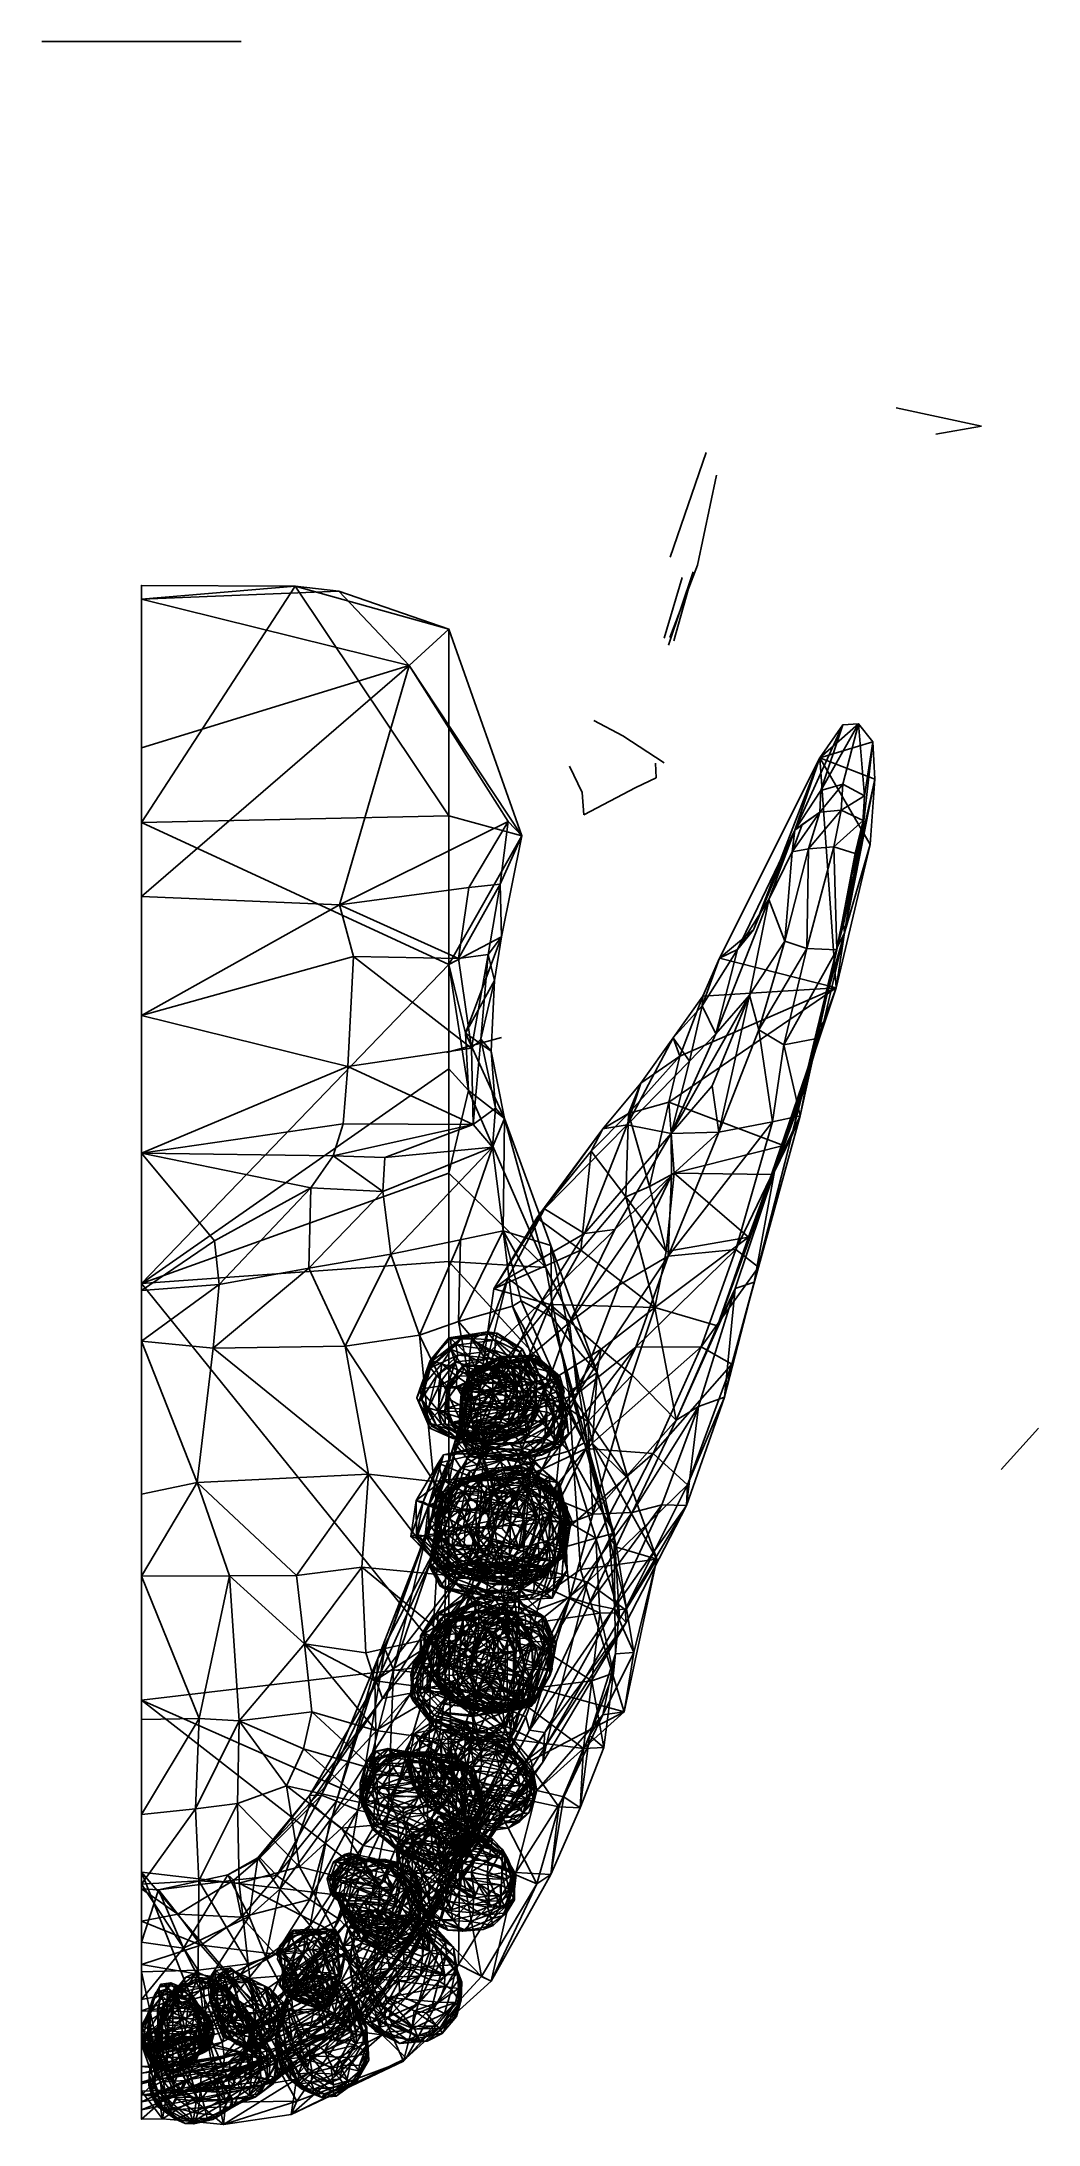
# Model space of a CAD drawing. Header units: metres. Extents: x -8 to 76, y -116 to 59.
import ezdxf

# ---------------------------------------------------------------- set-up
doc = ezdxf.new("R2010")
doc.units = ezdxf.units.M

msp = doc.modelspace()

# ---------------------------------------------------------------- linework, layer by layer
at = {"layer": 'jaw_lower_half'}
for points in [[(57.2, -3.6, -17.88), (55, -6.94, -15.84), (59.06, 1.93, -2.92)], [(55, -6.94, -15.84), (57.12, -0.85, -1.79), (59.06, 1.93, -2.92)], [(60.38, 2, -2.9), (59.06, 1.93, -2.92), (57.12, -0.85, -1.79)], [(60.38, 2, -2.9), (57.12, -0.85, -1.79), (61.58, 0.5, -3.1)], [(60.38, 2, -2.9), (59.06, -3.06, -18.62), (57.2, -3.6, -17.88)], [(60.38, 2, -2.9), (57.2, -3.6, -17.88), (59.06, 1.93, -2.92)], [(60.88, -4.05, -18.8), (59.06, -3.06, -18.62), (60.38, 2, -2.9)], [(60.88, -4.05, -18.8), (60.38, 2, -2.9), (61.58, 0.5, -3.1)], [(61.58, 0.5, -3.1), (57.12, -0.85, -1.79), (61.74, -2.65, -3.79)], [(60.64, -7.63, -19.11), (60.88, -4.05, -18.8), (61.58, 0.5, -3.1)], [(60.64, -7.63, -19.11), (61.58, 0.5, -3.1), (61.74, -2.65, -3.79)], [(51.54, -15.33, -7.03), (48.66, -17.7, -3.11), (57.12, -0.85, -1.79)], [(57.12, -0.85, -1.79), (48.66, -17.7, -3.11), (58.48, -20.21, 0.51)], [(55, -6.94, -15.84), (51.54, -15.33, -7.03), (57.12, -0.85, -1.79)], [(57.12, -0.85, -1.79), (58.48, -20.21, 0.51), (61.34, -8.13, -1.6)], [(57.12, -0.85, -1.79), (61.34, -8.13, -1.6), (61.74, -2.65, -3.79)], [(59.06, -3.06, -18.62), (58.9, -5.25, -23.59), (57.11, -5.43, -22.72)], [(59.06, -3.06, -18.62), (57.11, -5.43, -22.72), (57.2, -3.6, -17.88)], [(60.88, -4.05, -18.8), (58.9, -5.25, -23.59), (59.06, -3.06, -18.62)], [(59.2, -15.58, -17.95), (60.64, -7.63, -19.11), (61.74, -2.65, -3.79)], [(59.2, -15.58, -17.95), (61.74, -2.65, -3.79), (61.34, -8.13, -1.6)], [(57.11, -5.43, -22.72), (55, -6.94, -15.84), (57.2, -3.6, -17.88)], [(58.9, -5.25, -23.59), (58.28, -8.35, -28.03), (56.16, -8.52, -26.98)], [(58.9, -5.25, -23.59), (56.16, -8.52, -26.98), (57.11, -5.43, -22.72)], [(60.76, -6.13, -23.79), (58.28, -8.35, -28.03), (58.9, -5.25, -23.59)], [(60.88, -4.05, -18.8), (60.76, -6.13, -23.79), (58.9, -5.25, -23.59)], [(60.76, -6.13, -23.79), (60.88, -4.05, -18.8), (60.64, -7.63, -19.11)], [(52.81, -12.77, -23.31), (50.17, -16.98, -12.84), (55, -6.94, -15.84)], [(55, -6.94, -15.84), (50.17, -16.98, -12.84), (51.54, -15.33, -7.03)], [(54.79, -8.77, -24.59), (52.81, -12.77, -23.31), (55, -6.94, -15.84)], [(57.11, -5.43, -22.72), (54.79, -8.77, -24.59), (55.62, -6.47, -21.56)], [(57.11, -5.43, -22.72), (56.16, -8.52, -26.98), (54.79, -8.77, -24.59)], [(54.79, -8.77, -24.59), (55, -6.94, -15.84), (55.62, -6.47, -21.56)], [(57.11, -5.43, -22.72), (55.62, -6.47, -21.56), (55, -6.94, -15.84)], [(60.76, -6.13, -23.79), (60.09, -8.91, -27.71), (58.28, -8.35, -28.03)], [(59.34, -13.09, -26.82), (60.76, -6.13, -23.79), (59.95, -10.87, -23.28)], [(59.34, -13.09, -26.82), (60.09, -8.91, -27.71), (60.76, -6.13, -23.79)], [(59.95, -10.87, -23.28), (60.76, -6.13, -23.79), (60.64, -7.63, -19.11)], [(54.16, -16.28, -32.05), (54.79, -8.77, -24.59), (56.16, -8.52, -26.98)], [(56.16, -8.52, -26.98), (56.02, -16.89, -34.27), (54.16, -16.28, -32.05)], [(58.28, -8.35, -28.03), (56.02, -16.89, -34.27), (56.16, -8.52, -26.98)], [(58.55, -17.02, -34.1), (56.02, -16.89, -34.27), (58.28, -8.35, -28.03)], [(60.09, -8.91, -27.71), (58.55, -17.02, -34.1), (58.28, -8.35, -28.03)], [(59.2, -15.58, -17.95), (61.34, -8.13, -1.6), (58.48, -20.21, 0.51)], [(59.95, -10.87, -23.28), (60.64, -7.63, -19.11), (59.2, -15.58, -17.95)], [(54.16, -16.28, -32.05), (52.81, -12.77, -23.31), (54.79, -8.77, -24.59)], [(58.55, -17.02, -34.1), (60.09, -8.91, -27.71), (59.34, -13.09, -26.82)], [(59.95, -10.87, -23.28), (59.2, -15.58, -17.95), (59.11, -14.89, -21.76)], [(59.34, -13.09, -26.82), (59.95, -10.87, -23.28), (59.11, -14.89, -21.76)], [(51.19, -20.83, -28.75), (48.35, -24.07, -23.92), (52.81, -12.77, -23.31)], [(48.35, -24.07, -23.92), (50.17, -16.98, -12.84), (52.81, -12.77, -23.31)], [(54.16, -16.28, -32.05), (51.19, -20.83, -28.75), (52.81, -12.77, -23.31)], [(58.55, -17.02, -34.1), (59.34, -13.09, -26.82), (57.62, -21.22, -30.14)], [(57.62, -21.22, -30.14), (59.34, -13.09, -26.82), (58.55, -16.86, -25.37)], [(59.34, -13.09, -26.82), (59.11, -14.89, -21.76), (58.55, -16.86, -25.37)], [(51.54, -15.33, -7.03), (50.17, -16.98, -12.84), (48.66, -17.7, -3.11)], [(56.82, -23.92, -26.21), (59.2, -15.58, -17.95), (57.46, -23.04, -9.64)], [(56.82, -23.92, -26.21), (58.55, -16.86, -25.37), (59.2, -15.58, -17.95)], [(59.2, -15.58, -17.95), (58.48, -20.21, 0.51), (57.46, -23.04, -9.64)], [(58.55, -16.86, -25.37), (59.11, -14.89, -21.76), (59.2, -15.58, -17.95)], [(48.35, -24.07, -23.92), (47.2, -21.73, -9.27), (50.17, -16.98, -12.84)], [(50.17, -16.98, -12.84), (47.2, -21.73, -9.27), (48.66, -17.7, -3.11)], [(51.98, -23.73, -33.79), (51.19, -20.83, -28.75), (54.16, -16.28, -32.05)], [(51.98, -23.73, -33.79), (54.16, -16.28, -32.05), (56.02, -16.89, -34.27)], [(54.09, -25, -36.34), (51.98, -23.73, -33.79), (56.02, -16.89, -34.27)], [(56.02, -16.89, -34.27), (58.55, -17.02, -34.1), (54.09, -25, -36.34)], [(58.55, -17.02, -34.1), (56.73, -24.51, -35.28), (54.09, -25, -36.34)], [(55.47, -30.99, -33.97), (58.55, -17.02, -34.1), (57.62, -21.22, -30.14)], [(55.47, -30.99, -33.97), (56.73, -24.51, -35.28), (58.55, -17.02, -34.1)], [(57.62, -21.22, -30.14), (58.55, -16.86, -25.37), (56.82, -23.92, -26.21)], [(47.2, -21.73, -9.27), (47.27, -20.91, -3), (48.66, -17.7, -3.11)], [(48.66, -17.7, -3.11), (47.27, -20.91, -3), (58.48, -20.21, 0.51)], [(58.48, -20.21, 0.51), (44.4, -29.83, -0.32), (54.04, -33.49, -2.41)], [(58.48, -20.21, 0.51), (45.33, -25.96, -0.47), (44.4, -29.83, -0.32)], [(51.19, -20.83, -28.75), (44.61, -32.46, -24.87), (48.35, -24.07, -23.92)], [(48.06, -28.45, -29.64), (44.61, -32.46, -24.87), (51.19, -20.83, -28.75)], [(44.77, -24.41, -7.34), (45.33, -25.96, -0.47), (47.27, -20.91, -3)], [(47.2, -21.73, -9.27), (44.77, -24.41, -7.34), (47.27, -20.91, -3)], [(47.27, -20.91, -3), (45.33, -25.96, -0.47), (58.48, -20.21, 0.51)], [(48.62, -32.35, -34.68), (48.06, -28.45, -29.64), (51.19, -20.83, -28.75)], [(48.62, -32.35, -34.68), (51.19, -20.83, -28.75), (51.98, -23.73, -33.79)], [(57.46, -23.04, -9.64), (58.48, -20.21, 0.51), (54.04, -33.49, -2.41)], [(46.13, -26.37, -18.33), (44.77, -24.41, -7.34), (47.2, -21.73, -9.27)], [(48.35, -24.07, -23.92), (46.13, -26.37, -18.33), (47.2, -21.73, -9.27)], [(54.73, -32.71, -28.9), (57.62, -21.22, -30.14), (56.82, -23.92, -26.21)], [(55.47, -30.99, -33.97), (57.62, -21.22, -30.14), (54.73, -32.71, -28.9)], [(40.9, -31.75, -16.97), (42.04, -28.24, -4.55), (44.77, -24.41, -7.34)], [(40.9, -31.75, -16.97), (44.77, -24.41, -7.34), (46.13, -26.37, -18.33)], [(44.77, -24.41, -7.34), (42.04, -28.24, -4.55), (45.33, -25.96, -0.47)], [(44.61, -32.46, -24.87), (46.13, -26.37, -18.33), (48.35, -24.07, -23.92)], [(51.98, -23.73, -33.79), (53.12, -31.5, -37.27), (48.62, -32.35, -34.68)], [(53.12, -31.5, -37.27), (51.98, -23.73, -33.79), (54.09, -25, -36.34)], [(57.46, -23.04, -9.64), (54.04, -33.49, -2.41), (53.05, -35.91, -5.72)], [(55.56, -29.43, -15.96), (57.46, -23.04, -9.64), (53.05, -35.91, -5.72)], [(56.73, -24.51, -35.28), (55.47, -30.99, -33.97), (54.09, -25, -36.34)], [(54.73, -32.71, -28.9), (56.82, -23.92, -26.21), (55.56, -29.43, -15.96)], [(56.82, -23.92, -26.21), (57.46, -23.04, -9.64), (55.56, -29.43, -15.96)], [(41, -30.79, -4.69), (44.4, -29.83, -0.32), (45.33, -25.96, -0.47)], [(41, -30.79, -4.69), (45.33, -25.96, -0.47), (42.04, -28.24, -4.55)], [(53.12, -31.5, -37.27), (54.09, -25, -36.34), (55.47, -30.99, -33.97)], [(44.61, -32.46, -24.87), (40.9, -31.75, -16.97), (46.13, -26.37, -18.33)], [(38.85, -32.07, -10.31), (41, -30.79, -4.69), (42.04, -28.24, -4.55)], [(42.04, -28.24, -4.55), (40.9, -31.75, -16.97), (38.85, -32.07, -10.31)], [(48.62, -32.35, -34.68), (44.61, -32.46, -24.87), (48.06, -28.45, -29.64)], [(53.3, -35.68, -18.2), (55.56, -29.43, -15.96), (53.05, -35.91, -5.72)], [(54.73, -32.71, -28.9), (55.56, -29.43, -15.96), (53.3, -35.68, -18.2)], [(38.85, -32.07, -10.31), (37.85, -33.95, -8.32), (41, -30.79, -4.69)], [(41, -30.79, -4.69), (37.85, -33.95, -8.32), (40.79, -37.81, -7.65)], [(40.79, -37.81, -7.65), (42.76, -36.93, -5.28), (41, -30.79, -4.69)], [(42.76, -36.93, -5.28), (44.4, -29.83, -0.32), (41, -30.79, -4.69)], [(42.76, -36.93, -5.28), (44.85, -35.8, -1.94), (44.4, -29.83, -0.32)], [(53.12, -31.5, -37.27), (44.35, -42.78, -36.51), (48.62, -32.35, -34.68)], [(53.12, -31.5, -37.27), (50.03, -42.23, -38.52), (44.35, -42.78, -36.51)], [(44.4, -29.83, -0.32), (44.85, -35.8, -1.94), (54.04, -33.49, -2.41)], [(50.03, -42.23, -38.52), (53.12, -31.5, -37.27), (55.47, -30.99, -33.97)], [(50.03, -42.23, -38.52), (55.47, -30.99, -33.97), (51.95, -43.71, -34.74)], [(51.95, -43.71, -34.74), (55.47, -30.99, -33.97), (54.73, -32.71, -28.9)], [(33.28, -39.57, -11.02), (37.85, -33.95, -8.32), (38.85, -32.07, -10.31)], [(33.92, -38.8, -14.08), (33.28, -39.57, -11.02), (38.85, -32.07, -10.31)], [(40.9, -31.75, -16.97), (33.92, -38.8, -14.08), (38.85, -32.07, -10.31)], [(37.31, -40.89, -22.4), (33.92, -38.8, -14.08), (40.9, -31.75, -16.97)], [(44.61, -32.46, -24.87), (37.31, -40.89, -22.4), (40.9, -31.75, -16.97)], [(39.86, -40.56, -25.96), (37.31, -40.89, -22.4), (44.61, -32.46, -24.87)], [(44.62, -35.99, -30.73), (39.86, -40.56, -25.96), (44.61, -32.46, -24.87)], [(44.35, -42.78, -36.51), (44.62, -35.99, -30.73), (48.62, -32.35, -34.68)], [(48.62, -32.35, -34.68), (44.62, -35.99, -30.73), (44.61, -32.46, -24.87)], [(51.58, -44.98, -31.35), (54.73, -32.71, -28.9), (53.3, -35.68, -18.2)], [(51.95, -43.71, -34.74), (54.73, -32.71, -28.9), (51.58, -44.98, -31.35)], [(37.85, -33.95, -8.32), (33.28, -39.57, -11.02), (36.99, -42.3, -9.53)], [(37.85, -33.95, -8.32), (36.99, -42.3, -9.53), (40.79, -37.81, -7.65)], [(54.04, -33.49, -2.41), (44.85, -35.8, -1.94), (53.05, -35.91, -5.72)], [(36.03, -48.37, -27.93), (39.86, -40.56, -25.96), (44.62, -35.99, -30.73)], [(40.18, -45.23, -32.5), (36.03, -48.37, -27.93), (44.62, -35.99, -30.73)], [(44.35, -42.78, -36.51), (40.18, -45.23, -32.5), (44.62, -35.99, -30.73)], [(44.17, -42.41, -6.58), (44.85, -35.8, -1.94), (42.76, -36.93, -5.28)], [(51.11, -41.19, -9.91), (44.85, -35.8, -1.94), (44.17, -42.41, -6.58)], [(53.05, -35.91, -5.72), (44.85, -35.8, -1.94), (51.11, -41.19, -9.91)], [(53.3, -35.68, -18.2), (51.11, -41.19, -9.91), (48.49, -48.65, -13.26)], [(49.98, -45.51, -21.14), (53.3, -35.68, -18.2), (48.49, -48.65, -13.26)], [(51.58, -44.98, -31.35), (53.3, -35.68, -18.2), (49.98, -45.51, -21.14)], [(53.3, -35.68, -18.2), (53.05, -35.91, -5.72), (51.11, -41.19, -9.91)], [(40.79, -37.81, -7.65), (36.99, -42.3, -9.53), (43.23, -47.11, -8.65)], [(44.17, -42.41, -6.58), (42.76, -36.93, -5.28), (40.79, -37.81, -7.65)], [(40.79, -37.81, -7.65), (43.23, -47.11, -8.65), (44.17, -42.41, -6.58)], [(29.68, -45.54, -12.68), (33.28, -39.57, -11.02), (33.92, -38.8, -14.08)], [(30.85, -44.64, -16.85), (29.68, -45.54, -12.68), (33.92, -38.8, -14.08)], [(33.28, -39.57, -11.02), (29.68, -45.54, -12.68), (36.99, -42.3, -9.53)], [(37.31, -40.89, -22.4), (30.85, -44.64, -16.85), (33.92, -38.8, -14.08)], [(33.59, -46.71, -23.05), (30.85, -44.64, -16.85), (37.31, -40.89, -22.4)], [(39.86, -40.56, -25.96), (33.59, -46.71, -23.05), (37.31, -40.89, -22.4)], [(36.03, -48.37, -27.93), (33.59, -46.71, -23.05), (39.86, -40.56, -25.96)], [(51.11, -41.19, -9.91), (44.17, -42.41, -6.58), (43.23, -47.11, -8.65)], [(51.11, -41.19, -9.91), (43.23, -47.11, -8.65), (48.49, -48.65, -13.26)], [(51.11, -41.19, -9.91), (43.23, -47.11, -8.65), (48.49, -48.65, -13.26)], [(36.99, -42.3, -9.53), (29.68, -45.54, -12.68), (34.41, -46.87, -10.48)], [(36.99, -42.3, -9.53), (34.41, -46.87, -10.48), (43.23, -47.11, -8.65)], [(36.7, -54.34, -36.39), (40.18, -45.23, -32.5), (44.35, -42.78, -36.51)], [(41.62, -50.44, -38.79), (36.7, -54.34, -36.39), (44.35, -42.78, -36.51)], [(50.03, -42.23, -38.52), (41.62, -50.44, -38.79), (44.35, -42.78, -36.51)], [(50.03, -42.23, -38.52), (47.12, -50.42, -39.53), (41.62, -50.44, -38.79)], [(47.12, -50.42, -39.53), (50.03, -42.23, -38.52), (51.95, -43.71, -34.74)], [(47.12, -50.42, -39.53), (51.95, -43.71, -34.74), (49.7, -51.88, -36.29)], [(49.7, -51.88, -36.29), (51.95, -43.71, -34.74), (51.58, -44.98, -31.35)], [(33.59, -46.71, -23.05), (28.13, -51.99, -17.6), (30.85, -44.64, -16.85)], [(28.13, -51.99, -17.6), (28.43, -54.23, -12.76), (30.85, -44.64, -16.85)], [(30.85, -44.64, -16.85), (28.43, -54.23, -12.76), (29.68, -45.54, -12.68)], [(29.68, -45.54, -12.68), (28.43, -54.23, -12.76), (34.41, -46.87, -10.48)], [(36.7, -54.34, -36.39), (36.03, -48.37, -27.93), (40.18, -45.23, -32.5)], [(49.98, -45.51, -21.14), (48.49, -48.65, -13.26), (45.02, -56.6, -15.05)], [(46.9, -55.46, -21.78), (49.98, -45.51, -21.14), (45.02, -56.6, -15.05)], [(49.08, -54.65, -32.82), (49.98, -45.51, -21.14), (46.9, -55.46, -21.78)], [(49.08, -54.65, -32.82), (51.58, -44.98, -31.35), (49.98, -45.51, -21.14)], [(49.7, -51.88, -36.29), (51.58, -44.98, -31.35), (49.08, -54.65, -32.82)], [(29.91, -53.6, -23.89), (28.13, -51.99, -17.6), (33.59, -46.71, -23.05)], [(34.41, -46.87, -10.48), (28.43, -54.23, -12.76), (30.87, -55.49, -11.06)], [(36.03, -48.37, -27.93), (29.91, -53.6, -23.89), (33.59, -46.71, -23.05)], [(34.41, -46.87, -10.48), (30.87, -55.49, -11.06), (38.7, -50.61, -10.54)], [(34.41, -46.87, -10.48), (38.7, -50.61, -10.54), (43.23, -47.11, -8.65)], [(43.23, -47.11, -8.65), (38.7, -50.61, -10.54), (41.31, -52.82, -11.3)], [(45.02, -56.6, -15.05), (43.23, -47.11, -8.65), (41.31, -52.82, -11.3)], [(43.23, -47.11, -8.65), (45.02, -56.6, -15.05), (48.49, -48.65, -13.26)], [(33.46, -55.6, -31.14), (29.91, -53.6, -23.89), (36.03, -48.37, -27.93)], [(36.7, -54.34, -36.39), (33.46, -55.6, -31.14), (36.03, -48.37, -27.93)], [(38.7, -50.61, -10.54), (30.87, -55.49, -11.06), (35.6, -55.38, -10.97)], [(33.72, -60.76, -38.3), (36.7, -54.34, -36.39), (41.62, -50.44, -38.79)], [(37.45, -58.99, -40.84), (33.72, -60.76, -38.3), (41.62, -50.44, -38.79)], [(38.7, -50.61, -10.54), (35.6, -55.38, -10.97), (37.57, -56.72, -11.56)], [(47.12, -50.42, -39.53), (37.45, -58.99, -40.84), (41.62, -50.44, -38.79)], [(47.12, -50.42, -39.53), (43.09, -59.41, -41.55), (37.45, -58.99, -40.84)], [(38.7, -50.61, -10.54), (37.57, -56.72, -11.56), (41.31, -52.82, -11.3)], [(43.09, -59.41, -41.55), (47.12, -50.42, -39.53), (49.7, -51.88, -36.29)], [(28.13, -51.99, -17.6), (26.35, -59.39, -15.11), (28.43, -54.23, -12.76)], [(26.35, -58.52, -20.08), (26.35, -59.39, -15.11), (28.13, -51.99, -17.6)], [(29.91, -53.6, -23.89), (26.35, -58.52, -20.08), (28.13, -51.99, -17.6)], [(49.7, -51.88, -36.29), (45.96, -62.04, -38.74), (43.09, -59.41, -41.55)], [(45.96, -62.04, -38.74), (49.7, -51.88, -36.29), (49.08, -54.65, -32.82)], [(27.42, -59.82, -25.82), (26.35, -58.52, -20.08), (29.91, -53.6, -23.89)], [(26.35, -59.39, -15.11), (28.79, -59.51, -11.38), (28.43, -54.23, -12.76)], [(33.46, -55.6, -31.14), (27.42, -59.82, -25.82), (29.91, -53.6, -23.89)], [(28.43, -54.23, -12.76), (28.79, -59.51, -11.38), (30.87, -55.49, -11.06)], [(41.31, -52.82, -11.3), (37.57, -56.72, -11.56), (38.01, -64.51, -13.62)], [(41.31, -52.82, -11.3), (38.01, -64.51, -13.62), (45.02, -56.6, -15.05)], [(30.81, -61.86, -34.02), (27.42, -59.82, -25.82), (33.46, -55.6, -31.14)], [(35.6, -55.38, -10.97), (30.87, -55.49, -11.06), (28.79, -59.51, -11.38)], [(35.6, -55.38, -10.97), (28.79, -59.51, -11.38), (32.81, -60.37, -10.27)], [(36.7, -54.34, -36.39), (30.81, -61.86, -34.02), (33.46, -55.6, -31.14)], [(33.72, -60.76, -38.3), (30.81, -61.86, -34.02), (36.7, -54.34, -36.39)], [(35.6, -55.38, -10.97), (32.81, -60.37, -10.27), (34.79, -63.22, -10.65)], [(35.6, -55.38, -10.97), (34.79, -63.22, -10.65), (37.57, -56.72, -11.56)], [(43.8, -63.71, -22.96), (46.9, -55.46, -21.78), (41.3, -64.36, -17.37)], [(46.9, -55.46, -21.78), (45.02, -56.6, -15.05), (41.3, -64.36, -17.37)], [(45.9, -63.79, -34.96), (46.9, -55.46, -21.78), (43.8, -63.71, -22.96)], [(45.9, -63.79, -34.96), (49.08, -54.65, -32.82), (46.9, -55.46, -21.78)], [(45.96, -62.04, -38.74), (49.08, -54.65, -32.82), (45.9, -63.79, -34.96)], [(37.57, -56.72, -11.56), (34.79, -63.22, -10.65), (38.01, -64.51, -13.62)], [(41.3, -64.36, -17.37), (45.02, -56.6, -15.05), (38.01, -64.51, -13.62)], [(26.35, -58.52, -20.08), (24.23, -65.33, -17.61), (26.35, -59.39, -15.11)], [(24.42, -65.03, -22.48), (24.23, -65.33, -17.61), (26.35, -58.52, -20.08)], [(24.23, -65.33, -17.61), (25.05, -66.46, -13.62), (26.35, -59.39, -15.11)], [(27.42, -59.82, -25.82), (24.42, -65.03, -22.48), (26.35, -58.52, -20.08)], [(25.05, -66.46, -13.62), (28.79, -59.51, -11.38), (26.35, -59.39, -15.11)], [(28.79, -59.51, -11.38), (25.05, -66.46, -13.62), (28.24, -68.79, -12.07)], [(28.79, -59.51, -11.38), (28.24, -68.79, -12.07), (32.81, -60.37, -10.27)], [(37.45, -58.99, -40.84), (28.92, -69.64, -40.76), (33.72, -60.76, -38.3)], [(37.45, -58.99, -40.84), (32.46, -68.69, -43.37), (28.92, -69.64, -40.76)], [(37.45, -58.99, -40.84), (43.09, -59.41, -41.55), (32.46, -68.69, -43.37)], [(43.09, -59.41, -41.55), (37.54, -70.23, -44.39), (32.46, -68.69, -43.37)], [(43.09, -59.41, -41.55), (45.96, -62.04, -38.74), (37.54, -70.23, -44.39)], [(25.42, -66.1, -29.07), (24.42, -65.03, -22.48), (27.42, -59.82, -25.82)], [(30.81, -61.86, -34.02), (25.42, -66.1, -29.07), (27.42, -59.82, -25.82)], [(27.17, -69.17, -36.67), (30.81, -61.86, -34.02), (33.72, -60.76, -38.3)], [(28.92, -69.64, -40.76), (27.17, -69.17, -36.67), (33.72, -60.76, -38.3)], [(32.81, -60.37, -10.27), (28.24, -68.79, -12.07), (31.89, -70.92, -11.27)], [(32.81, -60.37, -10.27), (31.89, -70.92, -11.27), (34.79, -63.22, -10.65)], [(27.17, -69.17, -36.67), (25.42, -66.1, -29.07), (30.81, -61.86, -34.02)], [(45.96, -62.04, -38.74), (40.73, -72.53, -41.91), (37.54, -70.23, -44.39)], [(40.73, -72.53, -41.91), (45.96, -62.04, -38.74), (45.9, -63.79, -34.96)], [(34.79, -63.22, -10.65), (31.89, -70.92, -11.27), (35.5, -65.46, -11.37)], [(34.79, -63.22, -10.65), (35.5, -65.46, -11.37), (38.01, -64.51, -13.62)], [(36.07, -71.52, -15.13), (38.01, -64.51, -13.62), (35.5, -65.46, -11.37)], [(41.3, -64.36, -17.37), (38.01, -64.51, -13.62), (36.07, -71.52, -15.13)], [(37.7, -72.06, -18.64), (41.3, -64.36, -17.37), (36.07, -71.52, -15.13)], [(43.8, -63.71, -22.96), (41.3, -64.36, -17.37), (37.7, -72.06, -18.64)], [(39.74, -72.49, -25.28), (43.8, -63.71, -22.96), (37.7, -72.06, -18.64)], [(45.9, -63.79, -34.96), (43.8, -63.71, -22.96), (39.74, -72.49, -25.28)], [(40.8, -73.62, -37.37), (45.9, -63.79, -34.96), (39.74, -72.49, -25.28)], [(40.73, -72.53, -41.91), (45.9, -63.79, -34.96), (40.8, -73.62, -37.37)], [(19.79, -78.61, -32.05), (19.91, -76.65, -25.36), (25.42, -66.1, -29.07)], [(27.17, -69.17, -36.67), (19.79, -78.61, -32.05), (25.42, -66.1, -29.07)], [(19.91, -76.65, -25.36), (20.49, -75.83, -20.02), (24.42, -65.03, -22.48)], [(25.42, -66.1, -29.07), (19.91, -76.65, -25.36), (24.42, -65.03, -22.48)], [(20.49, -75.83, -20.02), (24.23, -65.33, -17.61), (24.42, -65.03, -22.48)], [(20.49, -75.83, -20.02), (21.23, -77.61, -14.62), (24.23, -65.33, -17.61)], [(21.23, -77.61, -14.62), (25.05, -66.46, -13.62), (24.23, -65.33, -17.61)], [(25.05, -66.46, -13.62), (21.23, -77.61, -14.62), (24.34, -78, -11.6)], [(25.05, -66.46, -13.62), (24.34, -78, -11.6), (28.24, -68.79, -12.07)], [(35.5, -65.46, -11.37), (31.89, -70.92, -11.27), (33.33, -72.52, -12.25)], [(36.07, -71.52, -15.13), (35.5, -65.46, -11.37), (33.33, -72.52, -12.25)], [(20.29, -80.01, -37.59), (19.79, -78.61, -32.05), (27.17, -69.17, -36.67)], [(28.92, -69.64, -40.76), (20.29, -80.01, -37.59), (27.17, -69.17, -36.67)], [(22.68, -79.57, -43.17), (20.29, -80.01, -37.59), (28.92, -69.64, -40.76)], [(32.46, -68.69, -43.37), (22.68, -79.57, -43.17), (28.92, -69.64, -40.76)], [(32.46, -68.69, -43.37), (26.15, -79.39, -46.08), (22.68, -79.57, -43.17)], [(28.24, -68.79, -12.07), (24.34, -78, -11.6), (31.89, -70.92, -11.27)], [(32.46, -68.69, -43.37), (37.54, -70.23, -44.39), (26.15, -79.39, -46.08)], [(31.89, -70.92, -11.27), (24.34, -78, -11.6), (28.26, -79.35, -11.11)], [(37.54, -70.23, -44.39), (30.31, -82.19, -47.65), (26.15, -79.39, -46.08)], [(31.89, -70.92, -11.27), (28.26, -79.35, -11.11), (31.2, -81.09, -12.73)], [(37.54, -70.23, -44.39), (34.07, -83.96, -44.55), (30.31, -82.19, -47.65)], [(31.89, -70.92, -11.27), (31.2, -81.09, -12.73), (33.33, -72.52, -12.25)], [(31.2, -81.09, -12.73), (36.07, -71.52, -15.13), (33.33, -72.52, -12.25)], [(32.36, -81.56, -15.78), (36.07, -71.52, -15.13), (31.2, -81.09, -12.73)], [(32.68, -82.68, -20.1), (36.07, -71.52, -15.13), (32.36, -81.56, -15.78)], [(32.68, -82.68, -20.1), (37.7, -72.06, -18.64), (36.07, -71.52, -15.13)], [(37.54, -70.23, -44.39), (40.73, -72.53, -41.91), (34.07, -83.96, -44.55)], [(39.74, -72.49, -25.28), (37.7, -72.06, -18.64), (32.68, -82.68, -20.1)], [(33.96, -82.88, -28.32), (39.74, -72.49, -25.28), (32.68, -82.68, -20.1)], [(33.79, -85.38, -40.68), (40.8, -73.62, -37.37), (33.96, -82.88, -28.32)], [(34.07, -83.96, -44.55), (40.8, -73.62, -37.37), (33.79, -85.38, -40.68)], [(40.8, -73.62, -37.37), (39.74, -72.49, -25.28), (33.96, -82.88, -28.32)], [(34.07, -83.96, -44.55), (40.73, -72.53, -41.91), (40.8, -73.62, -37.37)], [(19.79, -78.61, -32.05), (15.16, -88.17, -22.22), (19.91, -76.65, -25.36)], [(19.91, -76.65, -25.36), (15.16, -88.17, -22.22), (16.41, -88.66, -18.53)], [(19.91, -76.65, -25.36), (16.41, -88.66, -18.53), (20.49, -75.83, -20.02)], [(16.41, -88.66, -18.53), (18.23, -89.43, -13.11), (20.49, -75.83, -20.02)], [(20.49, -75.83, -20.02), (18.23, -89.43, -13.11), (21.23, -77.61, -14.62)], [(20.29, -80.01, -37.59), (14.16, -88.2, -29.83), (19.79, -78.61, -32.05)], [(14.16, -88.2, -29.83), (15.16, -88.17, -22.22), (19.79, -78.61, -32.05)], [(21.23, -77.61, -14.62), (18.23, -89.43, -13.11), (20.73, -89.98, -11.02)], [(21.23, -77.61, -14.62), (20.73, -89.98, -11.02), (24.34, -78, -11.6)], [(24.34, -78, -11.6), (20.73, -89.98, -11.02), (24.06, -91.28, -10.9)], [(24.34, -78, -11.6), (24.06, -91.28, -10.9), (28.26, -79.35, -11.11)], [(14.22, -88.79, -38.14), (14.16, -88.2, -29.83), (20.29, -80.01, -37.59)], [(22.68, -79.57, -43.17), (14.22, -88.79, -38.14), (20.29, -80.01, -37.59)], [(15.89, -90.25, -45.53), (14.22, -88.79, -38.14), (22.68, -79.57, -43.17)], [(26.15, -79.39, -46.08), (15.89, -90.25, -45.53), (22.68, -79.57, -43.17)], [(26.15, -79.39, -46.08), (18.67, -92.41, -48.65), (15.89, -90.25, -45.53)], [(26.15, -79.39, -46.08), (30.31, -82.19, -47.65), (18.67, -92.41, -48.65)], [(28.26, -79.35, -11.11), (24.06, -91.28, -10.9), (26.62, -92.83, -12.3)], [(28.26, -79.35, -11.11), (26.62, -92.83, -12.3), (31.2, -81.09, -12.73)], [(30.31, -82.19, -47.65), (22.12, -93.09, -49.73), (18.67, -92.41, -48.65)], [(30.31, -82.19, -47.65), (34.07, -83.96, -44.55), (22.12, -93.09, -49.73)], [(32.36, -81.56, -15.78), (31.2, -81.09, -12.73), (26.62, -92.83, -12.3)], [(26.86, -93.55, -16.15), (32.36, -81.56, -15.78), (26.62, -92.83, -12.3)], [(32.68, -82.68, -20.1), (32.36, -81.56, -15.78), (26.86, -93.55, -16.15)], [(34.07, -83.96, -44.55), (26.87, -95.4, -46.46), (22.12, -93.09, -49.73)], [(26.84, -93.54, -20.88), (32.68, -82.68, -20.1), (26.86, -93.55, -16.15)], [(33.96, -82.88, -28.32), (32.68, -82.68, -20.1), (26.84, -93.54, -20.88)], [(27.72, -93.01, -30.83), (33.96, -82.88, -28.32), (26.84, -93.54, -20.88)], [(26.87, -95.4, -46.46), (34.07, -83.96, -44.55), (33.79, -85.38, -40.68)], [(33.79, -85.38, -40.68), (33.96, -82.88, -28.32), (27.72, -93.01, -30.83)], [(26.87, -95.4, -46.46), (33.79, -85.38, -40.68), (27.91, -93.7, -41.78)], [(27.91, -93.7, -41.78), (33.79, -85.38, -40.68), (27.72, -93.01, -30.83)], [(9.8, -93.43, -39.48), (14.16, -88.2, -29.83), (14.22, -88.79, -38.14)], [(9.8, -93.43, -39.48), (9.97, -93.44, -30.12), (14.16, -88.2, -29.83)], [(14.22, -88.79, -38.14), (11.66, -96.06, -46.82), (9.8, -93.43, -39.48)], [(9.97, -93.44, -30.12), (15.16, -88.17, -22.22), (14.16, -88.2, -29.83)], [(9.97, -93.44, -30.12), (11.41, -94.91, -20.58), (15.16, -88.17, -22.22)], [(11.41, -94.91, -20.58), (16.41, -88.66, -18.53), (15.16, -88.17, -22.22)], [(11.41, -94.91, -20.58), (14.18, -96.94, -14.2), (16.41, -88.66, -18.53)], [(11.66, -96.06, -46.82), (14.22, -88.79, -38.14), (15.89, -90.25, -45.53)], [(16.41, -88.66, -18.53), (14.18, -96.94, -14.2), (18.23, -89.43, -13.11)], [(15.89, -90.25, -45.53), (14.21, -99.13, -49.51), (11.66, -96.06, -46.82)], [(14.18, -96.94, -14.2), (16.68, -98.63, -9.76), (18.23, -89.43, -13.11)], [(15.89, -90.25, -45.53), (18.67, -92.41, -48.65), (14.21, -99.13, -49.51)], [(18.23, -89.43, -13.11), (16.68, -98.63, -9.76), (20.73, -89.98, -11.02)], [(20.73, -89.98, -11.02), (16.68, -98.63, -9.76), (18.56, -100.61, -9.63)], [(20.73, -89.98, -11.02), (18.56, -100.61, -9.63), (24.06, -91.28, -10.9)], [(18.67, -92.41, -48.65), (15.76, -100.78, -50.45), (14.21, -99.13, -49.51)], [(18.67, -92.41, -48.65), (22.12, -93.09, -49.73), (15.76, -100.78, -50.45)], [(24.06, -91.28, -10.9), (18.56, -100.61, -9.63), (20.72, -101.29, -10.76)], [(24.06, -91.28, -10.9), (20.72, -101.29, -10.76), (26.62, -92.83, -12.3)], [(26.62, -92.83, -12.3), (20.72, -101.29, -10.76), (22.41, -102.53, -12.48)], [(26.86, -93.55, -16.15), (26.62, -92.83, -12.3), (22.41, -102.53, -12.48)], [(9.97, -93.44, -30.12), (9.8, -93.43, -39.48), (7.26, -94.86, -40.22)], [(9.8, -93.43, -39.48), (9.08, -98.38, -47.21), (7.26, -94.86, -40.22)], [(9.97, -93.44, -30.12), (7.26, -94.86, -40.22), (7.78, -95.31, -29.95)], [(11.41, -94.91, -20.58), (9.97, -93.44, -30.12), (7.78, -95.31, -29.95)], [(11.66, -96.06, -46.82), (9.08, -98.38, -47.21), (9.8, -93.43, -39.48)], [(22.12, -93.09, -49.73), (19.88, -104.19, -48.27), (15.76, -100.78, -50.45)], [(22.12, -93.09, -49.73), (26.87, -95.4, -46.46), (19.88, -104.19, -48.27)], [(19.88, -104.19, -48.27), (27.91, -93.7, -41.78), (20.89, -102.8, -43.49)], [(19.88, -104.19, -48.27), (26.87, -95.4, -46.46), (27.91, -93.7, -41.78)], [(20.89, -102.8, -43.49), (27.72, -93.01, -30.83), (20.64, -101.31, -31.8)], [(20.64, -101.31, -31.8), (27.72, -93.01, -30.83), (22.03, -100.9, -20.43)], [(20.89, -102.8, -43.49), (27.91, -93.7, -41.78), (27.72, -93.01, -30.83)], [(27.72, -93.01, -30.83), (26.84, -93.54, -20.88), (22.03, -100.9, -20.43)], [(22.03, -100.9, -20.43), (26.84, -93.54, -20.88), (22.12, -102.39, -16.01)], [(26.84, -93.54, -20.88), (26.86, -93.55, -16.15), (22.12, -102.39, -16.01)], [(22.12, -102.39, -16.01), (26.86, -93.55, -16.15), (22.41, -102.53, -12.48)], [(3.06, -98.18, -29.38), (1.43, -96.14, -40.15), (0, -96.05, -40.16)], [(3.06, -98.18, -29.38), (0, -96.05, -40.16), (0, -98.76, -29.2)], [(1.43, -96.14, -40.15), (0, -100.54, -48.09), (0, -96.05, -40.16)], [(3.55, -101.05, -48.02), (0, -100.54, -48.09), (1.43, -96.14, -40.15)], [(7.78, -95.31, -29.95), (7.26, -94.86, -40.22), (1.43, -96.14, -40.15)], [(7.26, -94.86, -40.22), (3.55, -101.05, -48.02), (1.43, -96.14, -40.15)], [(7.78, -95.31, -29.95), (1.43, -96.14, -40.15), (3.06, -98.18, -29.38)], [(8.41, -98.42, -19.27), (7.78, -95.31, -29.95), (3.06, -98.18, -29.38)], [(9.08, -98.38, -47.21), (3.55, -101.05, -48.02), (7.26, -94.86, -40.22)], [(7.78, -95.31, -29.95), (8.41, -98.42, -19.27), (11.41, -94.91, -20.58)], [(11.41, -94.91, -20.58), (8.41, -98.42, -19.27), (14.18, -96.94, -14.2)], [(11.66, -96.06, -46.82), (10.47, -101.8, -49.48), (9.08, -98.38, -47.21)], [(11.66, -96.06, -46.82), (14.21, -99.13, -49.51), (10.47, -101.8, -49.48)], [(14.18, -96.94, -14.2), (8.41, -98.42, -19.27), (11.28, -101.55, -12.36)], [(14.18, -96.94, -14.2), (11.28, -101.55, -12.36), (16.68, -98.63, -9.76)], [(5, -100.78, -19.32), (3.06, -98.18, -29.38), (0, -98.76, -29.2)], [(5, -100.78, -19.32), (0, -98.76, -29.2), (0, -102.41, -18.96)], [(8.41, -98.42, -19.27), (3.06, -98.18, -29.38), (5, -100.78, -19.32)], [(9.08, -98.38, -47.21), (5.22, -104.34, -49.65), (3.55, -101.05, -48.02)], [(8.41, -98.42, -19.27), (5, -100.78, -19.32), (11.28, -101.55, -12.36)], [(9.08, -98.38, -47.21), (10.47, -101.8, -49.48), (5.22, -104.34, -49.65)], [(14.21, -99.13, -49.51), (11.53, -103.8, -50.33), (10.47, -101.8, -49.48)], [(16.68, -98.63, -9.76), (11.28, -101.55, -12.36), (13.98, -103.21, -9.06)], [(14.21, -99.13, -49.51), (15.76, -100.78, -50.45), (11.53, -103.8, -50.33)], [(16.68, -98.63, -9.76), (13.98, -103.21, -9.06), (18.56, -100.61, -9.63)], [(0, -100.54, -48.09), (3.55, -101.05, -48.02), (0, -105.37, -50.08)], [(7.56, -103.71, -11.27), (5, -100.78, -19.32), (0, -102.41, -18.96)], [(3.55, -101.05, -48.02), (5.22, -104.34, -49.65), (0, -105.37, -50.08)], [(11.28, -101.55, -12.36), (5, -100.78, -19.32), (7.56, -103.71, -11.27)], [(11.28, -101.55, -12.36), (7.56, -103.71, -11.27), (13.98, -103.21, -9.06)], [(15.76, -100.78, -50.45), (14, -108.61, -48.6), (11.53, -103.8, -50.33)], [(18.56, -100.61, -9.63), (13.98, -103.21, -9.06), (15.58, -106.08, -8.4)], [(15.76, -100.78, -50.45), (19.88, -104.19, -48.27), (14, -108.61, -48.6)], [(20.89, -102.8, -43.49), (20.64, -101.31, -31.8), (14.86, -106.19, -33.06)], [(20.64, -101.31, -31.8), (16.16, -106.46, -21), (14.86, -106.19, -33.06)], [(18.56, -100.61, -9.63), (15.58, -106.08, -8.4), (20.72, -101.29, -10.76)], [(20.72, -101.29, -10.76), (15.58, -106.08, -8.4), (17.19, -107.5, -9.84)], [(20.64, -101.31, -31.8), (22.03, -100.9, -20.43), (16.16, -106.46, -21)], [(16.16, -106.46, -21), (22.03, -100.9, -20.43), (17.42, -107.87, -15.63)], [(20.72, -101.29, -10.76), (17.19, -107.5, -9.84), (22.41, -102.53, -12.48)], [(22.03, -100.9, -20.43), (22.12, -102.39, -16.01), (17.42, -107.87, -15.63)], [(7.56, -103.71, -11.27), (0, -102.41, -18.96), (0, -106.3, -10.58)], [(10.47, -101.8, -49.48), (5.49, -107.92, -50.24), (5.22, -104.34, -49.65)], [(10.47, -101.8, -49.48), (11.53, -103.8, -50.33), (5.49, -107.92, -50.24)], [(7.56, -103.71, -11.27), (9.71, -106.48, -7.38), (13.98, -103.21, -9.06)], [(13.98, -103.21, -9.06), (9.71, -106.48, -7.38), (15.58, -106.08, -8.4)], [(14, -108.61, -48.6), (20.89, -102.8, -43.49), (15.53, -108.19, -44.27)], [(20.89, -102.8, -43.49), (14, -108.61, -48.6), (19.88, -104.19, -48.27)], [(20.89, -102.8, -43.49), (14.86, -106.19, -33.06), (15.53, -108.19, -44.27)], [(17.85, -108.35, -11.62), (22.41, -102.53, -12.48), (17.19, -107.5, -9.84)], [(17.42, -107.87, -15.63), (22.12, -102.39, -16.01), (17.85, -108.35, -11.62)], [(22.12, -102.39, -16.01), (22.41, -102.53, -12.48), (17.85, -108.35, -11.62)], [(7.56, -103.71, -11.27), (0, -106.3, -10.58), (9.71, -106.48, -7.38)], [(5.22, -104.34, -49.65), (5.49, -107.92, -50.24), (0, -108.86, -50.04)], [(5.22, -104.34, -49.65), (0, -108.86, -50.04), (0, -105.37, -50.08)], [(11.53, -103.8, -50.33), (7.37, -112.18, -47.41), (5.49, -107.92, -50.24)], [(11.53, -103.8, -50.33), (14, -108.61, -48.6), (7.37, -112.18, -47.41)], [(0, -106.3, -10.58), (0, -108.3, -7.35), (9.71, -106.48, -7.38)], [(9.71, -106.48, -7.38), (0, -108.3, -7.35), (11.92, -110.48, -7.15)], [(15.53, -108.19, -44.27), (14.86, -106.19, -33.06), (7.36, -110.63, -32.88)], [(14.86, -106.19, -33.06), (8.84, -109.71, -20.44), (7.36, -110.63, -32.88)], [(16.16, -106.46, -21), (8.84, -109.71, -20.44), (14.86, -106.19, -33.06)], [(16.16, -106.46, -21), (9.19, -110.94, -15.57), (8.84, -109.71, -20.44)], [(17.42, -107.87, -15.63), (9.19, -110.94, -15.57), (16.16, -106.46, -21)], [(15.58, -106.08, -8.4), (9.71, -106.48, -7.38), (11.92, -110.48, -7.15)], [(15.58, -106.08, -8.4), (11.92, -110.48, -7.15), (17.19, -107.5, -9.84)], [(5.49, -107.92, -50.24), (7.37, -112.18, -47.41), (0, -113.41, -46.36)], [(5.49, -107.92, -50.24), (0, -113.41, -46.36), (0, -108.86, -50.04)], [(0, -108.3, -7.35), (0, -110.99, -7.37), (11.92, -110.48, -7.15)], [(15.53, -108.19, -44.27), (7.36, -110.63, -32.88), (7.86, -112.62, -43.11)], [(14, -108.61, -48.6), (7.86, -112.62, -43.11), (7.37, -112.18, -47.41)], [(15.53, -108.19, -44.27), (7.86, -112.62, -43.11), (14, -108.61, -48.6)], [(17.42, -107.87, -15.63), (10.22, -112.59, -11.38), (9.19, -110.94, -15.57)], [(17.85, -108.35, -11.62), (17.19, -107.5, -9.84), (10.22, -112.59, -11.38)], [(17.19, -107.5, -9.84), (11.31, -112.14, -8.24), (10.22, -112.59, -11.38)], [(17.85, -108.35, -11.62), (10.22, -112.59, -11.38), (17.42, -107.87, -15.63)], [(17.19, -107.5, -9.84), (11.92, -110.48, -7.15), (11.31, -112.14, -8.24)], [(8.84, -109.71, -20.44), (0, -111.56, -19.34), (7.36, -110.63, -32.88)], [(9.19, -110.94, -15.57), (0, -112.31, -15.19), (8.84, -109.71, -20.44)], [(8.84, -109.71, -20.44), (0, -112.31, -15.19), (0, -111.56, -19.34)], [(11.92, -110.48, -7.15), (0, -110.99, -7.37), (11.31, -112.14, -8.24)], [(7.36, -110.63, -32.88), (0, -112.46, -32.55), (0, -113.96, -43.03)], [(7.86, -112.62, -43.11), (7.36, -110.63, -32.88), (0, -113.96, -43.03)], [(7.36, -110.63, -32.88), (0, -111.56, -19.34), (0, -112.46, -32.55)], [(10.22, -112.59, -11.38), (0, -114.64, -10.15), (9.19, -110.94, -15.57)], [(9.19, -110.94, -15.57), (0, -114.64, -10.15), (0, -112.31, -15.19)], [(0, -110.99, -7.37), (0, -113.42, -7.55), (11.31, -112.14, -8.24)], [(11.31, -112.14, -8.24), (0, -113.42, -7.55), (10.22, -112.59, -11.38)], [(7.86, -112.62, -43.11), (0, -113.41, -46.36), (7.37, -112.18, -47.41)], [(10.22, -112.59, -11.38), (0, -113.42, -7.55), (0, -114.64, -10.15)], [(7.86, -112.62, -43.11), (0, -113.96, -43.03), (0, -113.41, -46.36)]]:
    msp.add_3dface(points, dxfattribs=at)
at = {"layer": 'jaw_upper_half'}
for p, q in [((-8.4, 59.43, -15.74), (8.4, 59.43, -15.74)), ((70.71, 27.06, 19.35), (63.55, 28.6, 27.14)), ((66.88, 26.38, 12.58), (70.71, 27.06, 19.35)), ((44.52, 16.04, 5.04), (47.55, 24.85, 11.33)), ((46.81, 15.37, 4.71), (48.42, 22.95, 13.18)), ((45.53, 14.34, 5.74), (44.02, 9.23, 0.96)), ((46.45, 14.8, 5.23), (44.37, 8.63, 1.21)), ((44.48, 9.27, 0.57), (46.81, 15.37, 4.71)), ((44.83, 8.99, 0.84), (46.45, 14.8, 5.23)), ((40.54, 1.01, 40.29), (38.08, 2.29, 39.59)), ((40.54, 1.01, 40.29), (44.01, -1.27, 36.76)), ((36.04, -1.55, 40.4), (37.09, -3.78, 42.41)), ((43.28, -1.3, 39.03), (43.34, -2.52, 39)), ((37.25, -5.64, 42.44), (41.63, -3.36, 42.15)), ((41.63, -3.36, 42.15), (43.34, -2.52, 39)), ((37.09, -3.78, 42.41), (37.25, -5.64, 42.44)), ((30.32, -24.4, 68.96), (25.68, -25.66, 69.34)), ((75.51, -57.28, 59.82), (72.39, -60.75, 69.99))]:
    msp.add_line(p, q, dxfattribs=at)
for points in [[(12.94, 13.6, 49.68), (0, 12.51, 41.9), (0, 13.67, 51.4)], [(12.94, 13.6, 49.68), (0, 13.67, 51.4), (0, -6.28, 54.79)], [(16.62, 13.17, 45.79), (0, 12.51, 41.9), (12.94, 13.6, 49.68)], [(12.94, 13.6, 49.68), (0, -6.28, 54.79), (25.88, -5.74, 51.25)], [(22.53, 6.93, 41.9), (0, 12.51, 41.9), (16.62, 13.17, 45.79)], [(0, 12.51, 41.9), (22.53, 6.93, 41.9), (0, 0, 41.89)], [(12.94, 13.6, 49.68), (25.88, -5.74, 51.25), (25.88, 9.99, 48.57)], [(25.88, 9.99, 48.57), (16.62, 13.17, 45.79), (12.94, 13.6, 49.68)], [(25.88, 9.99, 48.57), (22.53, 6.93, 41.9), (16.62, 13.17, 45.79)], [(32.03, -7.41, 39.18), (22.53, 6.93, 41.9), (25.88, 9.99, 48.57)], [(32.03, -7.41, 39.18), (25.88, 9.99, 48.57), (25.88, -5.74, 51.25)], [(22.53, 6.93, 41.9), (0, -12.51, 41.88), (0, 0, 41.89)], [(22.53, 6.93, 41.9), (16.66, -13.22, 41.49), (0, -12.51, 41.88)], [(22.53, 6.93, 41.9), (30.87, -6.22, 38.1), (16.66, -13.22, 41.49)], [(30.87, -6.22, 38.1), (22.53, 6.93, 41.9), (32.03, -7.41, 39.18)], [(25.88, -5.74, 51.25), (0, -6.28, 54.79), (25.88, -18.25, 51.15)], [(0, -6.28, 54.79), (0, -45.09, 54.49), (25.88, -18.25, 51.15)], [(30.87, -6.22, 38.1), (27.55, -11.75, 33.24), (16.66, -13.22, 41.49)], [(32.03, -7.41, 39.18), (25.88, -5.74, 51.25), (25.88, -18.25, 51.15)], [(30.87, -6.22, 38.1), (30.2, -11.49, 34.15), (27.55, -11.75, 33.24)], [(30.2, -11.49, 34.15), (30.87, -6.22, 38.1), (32.03, -7.41, 39.18)], [(30.31, -15.92, 35.04), (32.03, -7.41, 39.18), (25.88, -18.25, 51.15)], [(30.31, -15.92, 35.04), (30.2, -11.49, 34.15), (32.03, -7.41, 39.18)], [(26.68, -17.73, 30.77), (16.66, -13.22, 41.49), (27.55, -11.75, 33.24)], [(30.2, -11.49, 34.15), (29.19, -17.41, 31.07), (26.68, -17.73, 30.77)], [(30.2, -11.49, 34.15), (26.68, -17.73, 30.77), (27.55, -11.75, 33.24)], [(29.19, -17.41, 31.07), (30.2, -11.49, 34.15), (30.31, -15.92, 35.04)], [(0, -12.51, 41.88), (16.66, -13.22, 41.49), (0, -22.53, 36.3)], [(17.85, -17.56, 38.24), (0, -22.53, 36.3), (16.66, -13.22, 41.49)], [(26.68, -17.73, 30.77), (17.85, -17.56, 38.24), (16.66, -13.22, 41.49)], [(30.31, -15.92, 35.04), (25.88, -18.25, 51.15), (27.29, -24.03, 42.89)], [(29.19, -17.41, 31.07), (27.78, -25.3, 27.13), (26.68, -17.73, 30.77)], [(29.72, -19.58, 32.8), (30.31, -15.92, 35.04), (27.29, -24.03, 42.89)], [(29.19, -17.41, 31.07), (28.56, -24.54, 27.62), (27.78, -25.3, 27.13)], [(28.56, -24.54, 27.62), (29.19, -17.41, 31.07), (29.72, -19.58, 32.8)], [(29.19, -17.41, 31.07), (30.31, -15.92, 35.04), (29.72, -19.58, 32.8)], [(17.85, -17.56, 38.24), (17.37, -26.83, 32.7), (0, -22.53, 36.3)], [(25.88, -18.25, 51.15), (0, -45.09, 54.49), (25.88, -27.02, 51.08)], [(27.78, -25.3, 27.13), (17.37, -26.83, 32.7), (17.85, -17.56, 38.24)], [(26.68, -17.73, 30.77), (27.78, -25.3, 27.13), (17.85, -17.56, 38.24)], [(27.54, -28.86, 48.38), (25.88, -18.25, 51.15), (25.88, -27.02, 51.08)], [(27.29, -24.03, 42.89), (25.88, -18.25, 51.15), (27.54, -28.86, 48.38)], [(29.44, -25.55, 28.16), (29.72, -19.58, 32.8), (27.29, -24.03, 42.89)], [(28.56, -24.54, 27.62), (29.72, -19.58, 32.8), (29.44, -25.55, 28.16)], [(17.37, -26.83, 32.7), (0, -34.11, 29.39), (0, -22.53, 36.3)], [(30.57, -31.2, 24.41), (27.29, -24.03, 42.89), (27.54, -28.86, 48.38)], [(30.57, -31.2, 24.41), (29.44, -25.55, 28.16), (27.29, -24.03, 42.89)], [(28.56, -24.54, 27.62), (27.93, -31.71, 24.39), (27.78, -25.3, 27.13)], [(29.81, -30.34, 22.74), (27.93, -31.71, 24.39), (28.56, -24.54, 27.62)], [(29.81, -30.34, 22.74), (28.56, -24.54, 27.62), (29.44, -25.55, 28.16)], [(27.78, -25.3, 27.13), (27.93, -31.71, 24.39), (17.37, -26.83, 32.7)], [(29.81, -30.34, 22.74), (29.44, -25.55, 28.16), (30.57, -31.2, 24.41)], [(17.37, -26.83, 32.7), (16.99, -31.65, 30.2), (0, -34.11, 29.39)], [(25.88, -27.02, 51.08), (0, -45.09, 54.49), (25.88, -35.8, 51.02)], [(17.37, -26.83, 32.7), (27.93, -31.71, 24.39), (16.99, -31.65, 30.2)], [(27.54, -28.86, 48.38), (25.88, -27.02, 51.08), (25.88, -35.8, 51.02)], [(34.05, -43.76, 43.42), (27.54, -28.86, 48.38), (25.88, -35.8, 51.02)], [(30.57, -31.2, 24.41), (27.54, -28.86, 48.38), (34.05, -43.76, 43.42)], [(29.55, -33.63, 21.04), (27.93, -31.71, 24.39), (29.81, -30.34, 22.74)], [(29.55, -33.63, 21.04), (29.81, -30.34, 22.74), (30.57, -31.2, 24.41)], [(30.44, -40.65, 22.81), (29.55, -33.63, 21.04), (30.57, -31.2, 24.41)], [(30.44, -40.65, 22.81), (30.57, -31.2, 24.41), (34.47, -41.9, 30.56)], [(16.99, -31.65, 30.2), (16.14, -34.35, 27.17), (0, -34.11, 29.39)], [(27.93, -31.71, 24.39), (16.14, -34.35, 27.17), (16.99, -31.65, 30.2)], [(27.93, -31.71, 24.39), (20.48, -34.5, 22.08), (16.14, -34.35, 27.17)], [(29.55, -33.63, 21.04), (20.48, -34.5, 22.08), (27.93, -31.71, 24.39)], [(6.16, -41.5, 22.24), (0, -45.69, 22.47), (0, -34.11, 29.39)], [(16.14, -34.35, 27.17), (14.27, -37.05, 24.27), (0, -34.11, 29.39)], [(16.14, -34.35, 27.17), (14.27, -37.05, 24.27), (0, -34.11, 29.39)], [(14.27, -37.05, 24.27), (6.16, -41.5, 22.24), (0, -34.11, 29.39)], [(20.31, -37.34, 22.03), (14.27, -37.05, 24.27), (16.14, -34.35, 27.17)], [(20.31, -37.34, 22.03), (16.14, -34.35, 27.17), (20.48, -34.5, 22.08)], [(29.55, -33.63, 21.04), (20.99, -42.63, 22.64), (20.31, -37.34, 22.03)], [(29.55, -33.63, 21.04), (20.31, -37.34, 22.03), (20.48, -34.5, 22.08)], [(29.55, -33.63, 21.04), (26.86, -41.41, 22.37), (20.99, -42.63, 22.64)], [(29.55, -33.63, 21.04), (30.44, -40.65, 22.81), (26.86, -41.41, 22.37)], [(25.88, -35.8, 51.02), (0, -45.09, 54.49), (25.88, -43.23, 50.96)], [(25.88, -35.8, 51.02), (25.88, -43.23, 50.96), (34.05, -43.76, 43.42)], [(14.27, -37.05, 24.27), (6.53, -45.18, 22.68), (6.16, -41.5, 22.24)], [(14.27, -37.05, 24.27), (14.08, -43.8, 25.93), (6.53, -45.18, 22.68)], [(20.31, -37.34, 22.03), (14.08, -43.8, 25.93), (14.27, -37.05, 24.27)], [(20.31, -37.34, 22.03), (20.99, -42.63, 22.64), (14.08, -43.8, 25.93)], [(6.16, -41.5, 22.24), (6.53, -45.18, 22.68), (0, -45.69, 22.47)], [(26.86, -41.41, 22.37), (23.42, -49.43, 19.4), (20.99, -42.63, 22.64)], [(26.68, -48.29, 16.49), (23.42, -49.43, 19.4), (26.86, -41.41, 22.37)], [(30.44, -40.65, 22.81), (26.68, -48.29, 16.49), (26.86, -41.41, 22.37)], [(31.25, -46.99, 17.43), (26.68, -48.29, 16.49), (30.44, -40.65, 22.81)], [(31.25, -46.99, 17.43), (30.44, -40.65, 22.81), (31.97, -46.55, 21.7)], [(31.97, -46.55, 21.7), (30.44, -40.65, 22.81), (34.56, -47.91, 24.72)], [(34.56, -47.91, 24.72), (30.44, -40.65, 22.81), (34.47, -41.9, 30.56)], [(36.19, -50.1, 30.38), (34.47, -41.9, 30.56), (38.37, -52.59, 36.7)], [(34.56, -47.91, 24.72), (34.47, -41.9, 30.56), (36.19, -50.1, 30.38)], [(25.88, -43.23, 50.96), (0, -45.09, 54.49), (25.88, -77.11, 43.84)], [(14.08, -43.8, 25.93), (17.15, -50.37, 25.99), (6.04, -50.53, 23.15)], [(14.08, -43.8, 25.93), (6.04, -50.53, 23.15), (6.53, -45.18, 22.68)], [(20.99, -42.63, 22.64), (17.15, -50.37, 25.99), (14.08, -43.8, 25.93)], [(23.42, -49.43, 19.4), (17.15, -50.37, 25.99), (20.99, -42.63, 22.64)], [(34.05, -43.76, 43.42), (25.88, -43.23, 50.96), (35.98, -54.25, 43.82)], [(38.37, -52.59, 36.7), (34.05, -43.76, 43.42), (35.98, -54.25, 43.82)], [(0, -45.09, 54.49), (0, -80.17, 47.12), (25.88, -77.11, 43.84)], [(6.53, -45.18, 22.68), (0, -49.94, 22.12), (0, -45.69, 22.47)], [(6.53, -45.18, 22.68), (6.04, -50.53, 23.15), (0, -49.94, 22.12)], [(31.25, -46.99, 17.43), (35.94, -59.22, 13.19), (26.68, -48.29, 16.49)], [(37.29, -58.51, 14.21), (31.25, -46.99, 17.43), (31.97, -46.55, 21.7)], [(31.25, -46.99, 17.43), (37.29, -58.51, 14.21), (35.94, -59.22, 13.19)], [(37.29, -58.51, 14.21), (31.97, -46.55, 21.7), (34.56, -47.91, 24.72)], [(29.09, -61.2, 12.5), (23.42, -49.43, 19.4), (26.68, -48.29, 16.49)], [(26.68, -48.29, 16.49), (35.94, -59.22, 13.19), (29.09, -61.2, 12.5)], [(37.29, -58.51, 14.21), (34.56, -47.91, 24.72), (37.61, -58.88, 18.71)], [(37.61, -58.88, 18.71), (34.56, -47.91, 24.72), (36.19, -50.1, 30.38)], [(0, -49.94, 22.12), (4.69, -61.84, 22.14), (0, -62.83, 21.62)], [(0, -49.94, 22.12), (6.04, -50.53, 23.15), (4.69, -61.84, 22.14)], [(6.04, -50.53, 23.15), (19.12, -61.15, 21.91), (4.69, -61.84, 22.14)], [(6.04, -50.53, 23.15), (17.15, -50.37, 25.99), (19.12, -61.15, 21.91)], [(24.62, -61.76, 14.42), (17.15, -50.37, 25.99), (23.42, -49.43, 19.4)], [(24.62, -61.76, 14.42), (19.12, -61.15, 21.91), (17.15, -50.37, 25.99)], [(23.42, -49.43, 19.4), (29.09, -61.2, 12.5), (24.62, -61.76, 14.42)], [(37.61, -58.88, 18.71), (36.19, -50.1, 30.38), (37.98, -58.56, 24.59)], [(37.98, -58.56, 24.59), (36.19, -50.1, 30.38), (38.37, -52.59, 36.7)], [(40.98, -61.53, 31.59), (38.37, -52.59, 36.7), (35.98, -54.25, 43.82)], [(40.98, -61.53, 31.59), (35.98, -54.25, 43.82), (36.97, -69.16, 40.21)], [(37.98, -58.56, 24.59), (38.37, -52.59, 36.7), (40.98, -61.53, 31.59)], [(35.94, -59.22, 13.19), (38.26, -66.54, 10.87), (29.09, -61.2, 12.5)], [(37.29, -58.51, 14.21), (39.8, -66.11, 12.95), (35.94, -59.22, 13.19)], [(38.26, -66.54, 10.87), (35.94, -59.22, 13.19), (39.8, -66.11, 12.95)], [(39.8, -66.11, 12.95), (37.29, -58.51, 14.21), (39.39, -66.45, 19.13)], [(37.29, -58.51, 14.21), (37.61, -58.88, 18.71), (39.39, -66.45, 19.13)], [(37.61, -58.88, 18.71), (37.98, -58.56, 24.59), (40, -67.28, 23.9)], [(39.39, -66.45, 19.13), (37.61, -58.88, 18.71), (40, -67.28, 23.9)], [(40, -67.28, 23.9), (37.98, -58.56, 24.59), (43.38, -68.29, 29.57)], [(37.98, -58.56, 24.59), (40.98, -61.53, 31.59), (43.38, -68.29, 29.57)], [(19.12, -61.15, 21.91), (13.05, -69.67, 23.08), (4.69, -61.84, 22.14)], [(19.12, -61.15, 21.91), (18.54, -68.97, 20.43), (13.05, -69.67, 23.08)], [(25.6, -69.65, 13.2), (18.54, -68.97, 20.43), (19.12, -61.15, 21.91)], [(25.6, -69.65, 13.2), (19.12, -61.15, 21.91), (24.62, -61.76, 14.42)], [(29.09, -61.2, 12.5), (30.21, -68.8, 12.83), (24.62, -61.76, 14.42)], [(29.09, -61.2, 12.5), (38.26, -66.54, 10.87), (30.21, -68.8, 12.83)], [(4.69, -61.84, 22.14), (7.4, -69.71, 23.5), (0, -69.74, 23.51)], [(4.69, -61.84, 22.14), (0, -69.74, 23.51), (0, -62.83, 21.62)], [(4.69, -61.84, 22.14), (13.05, -69.67, 23.08), (7.4, -69.71, 23.5)], [(24.62, -61.76, 14.42), (30.21, -68.8, 12.83), (25.6, -69.65, 13.2)], [(43.38, -68.29, 29.57), (40.98, -61.53, 31.59), (36.97, -69.16, 40.21)], [(38.26, -66.54, 10.87), (38.58, -72.84, 9.98), (30.21, -68.8, 12.83)], [(38.26, -66.54, 10.87), (39.8, -66.11, 12.95), (40.21, -72.81, 13.48)], [(38.58, -72.84, 9.98), (38.26, -66.54, 10.87), (40.21, -72.81, 13.48)], [(39.8, -66.11, 12.95), (39.39, -66.45, 19.13), (39.86, -72.59, 19.82)], [(39.86, -72.59, 19.82), (39.39, -66.45, 19.13), (40.83, -72.49, 22.56)], [(39.39, -66.45, 19.13), (40, -67.28, 23.9), (40.83, -72.49, 22.56)], [(40.21, -72.81, 13.48), (39.8, -66.11, 12.95), (39.86, -72.59, 19.82)], [(40.65, -81.15, 32.39), (43.38, -68.29, 29.57), (36.97, -69.16, 40.21)], [(40.83, -72.49, 22.56), (40, -67.28, 23.9), (43.38, -68.29, 29.57)], [(41.45, -76.14, 24.18), (43.38, -68.29, 29.57), (40.65, -81.15, 32.39)], [(40.83, -72.49, 22.56), (43.38, -68.29, 29.57), (41.45, -76.14, 24.18)], [(7.4, -69.71, 23.5), (4.85, -81.72, 22.53), (0, -69.74, 23.51)], [(0, -69.74, 23.51), (4.85, -81.72, 22.53), (0, -81.79, 22.4)], [(7.4, -69.71, 23.5), (8.24, -81.91, 22.68), (4.85, -81.72, 22.53)], [(13.05, -69.67, 23.08), (13.73, -75.41, 22.54), (7.4, -69.71, 23.5)], [(7.4, -69.71, 23.5), (13.73, -75.41, 22.54), (8.24, -81.91, 22.68)], [(18.54, -68.97, 20.43), (13.73, -75.41, 22.54), (13.05, -69.67, 23.08)], [(18.54, -68.97, 20.43), (18.88, -76.18, 17.95), (13.73, -75.41, 22.54)], [(25.51, -74.68, 12.08), (18.88, -76.18, 17.95), (18.54, -68.97, 20.43)], [(25.51, -74.68, 12.08), (18.54, -68.97, 20.43), (25.6, -69.65, 13.2)], [(25.6, -69.65, 13.2), (30.82, -73.99, 12.93), (25.51, -74.68, 12.08)], [(30.21, -68.8, 12.83), (30.82, -73.99, 12.93), (25.6, -69.65, 13.2)], [(36.97, -69.16, 40.21), (25.88, -77.11, 43.84), (40.65, -81.15, 32.39)], [(30.21, -68.8, 12.83), (38.58, -72.84, 9.98), (30.82, -73.99, 12.93)], [(38.58, -72.84, 9.98), (37.91, -78.53, 10.09), (30.82, -73.99, 12.93)], [(37.91, -78.53, 10.09), (38.58, -72.84, 9.98), (39.74, -77.89, 13.45)], [(38.58, -72.84, 9.98), (40.21, -72.81, 13.48), (39.74, -77.89, 13.45)], [(39.74, -77.89, 13.45), (40.21, -72.81, 13.48), (39.92, -76.27, 20.02)], [(39.86, -72.59, 19.82), (40.83, -72.49, 22.56), (41.45, -76.14, 24.18)], [(39.92, -76.27, 20.02), (39.86, -72.59, 19.82), (41.45, -76.14, 24.18)], [(40.21, -72.81, 13.48), (39.86, -72.59, 19.82), (39.92, -76.27, 20.02)], [(25.51, -74.68, 12.08), (19.64, -78.53, 16.91), (18.88, -76.18, 17.95)], [(25.51, -74.68, 12.08), (25.59, -79.3, 12.52), (19.64, -78.53, 16.91)], [(30.82, -73.99, 12.93), (30.79, -79.43, 12.57), (25.51, -74.68, 12.08)], [(25.51, -74.68, 12.08), (30.79, -79.43, 12.57), (25.59, -79.3, 12.52)], [(30.82, -73.99, 12.93), (37.91, -78.53, 10.09), (30.79, -79.43, 12.57)], [(25.88, -77.11, 43.84), (0, -80.17, 47.12), (26.31, -91.77, 36.53)], [(13.73, -75.41, 22.54), (14.34, -81.14, 21.72), (8.24, -81.91, 22.68)], [(18.88, -76.18, 17.95), (19.64, -78.53, 16.91), (13.73, -75.41, 22.54)], [(13.73, -75.41, 22.54), (19.64, -78.53, 16.91), (19.72, -82.73, 16.58)], [(13.73, -75.41, 22.54), (19.72, -82.73, 16.58), (14.34, -81.14, 21.72)], [(25.88, -77.11, 43.84), (32.82, -85.23, 35.91), (40.65, -81.15, 32.39)], [(39.92, -76.27, 20.02), (38.84, -81.41, 26.95), (37.73, -83.14, 22.29)], [(39.74, -77.89, 13.45), (39.92, -76.27, 20.02), (37.73, -83.14, 22.29)], [(41.45, -76.14, 24.18), (40.65, -81.15, 32.39), (38.84, -81.41, 26.95)], [(39.92, -76.27, 20.02), (41.45, -76.14, 24.18), (38.84, -81.41, 26.95)], [(25.59, -79.3, 12.52), (19.72, -82.73, 16.58), (19.64, -78.53, 16.91)], [(37.91, -78.53, 10.09), (37.21, -84.22, 10.07), (30.79, -79.43, 12.57)], [(37.21, -84.22, 10.07), (37.91, -78.53, 10.09), (38.94, -84.16, 14.06)], [(38.94, -84.16, 14.06), (39.74, -77.89, 13.45), (37.73, -83.14, 22.29)], [(37.91, -78.53, 10.09), (39.74, -77.89, 13.45), (38.94, -84.16, 14.06)], [(0, -80.17, 47.12), (21.85, -97.17, 34.92), (26.31, -91.77, 36.53)], [(25.59, -79.3, 12.52), (25.07, -83.47, 13.22), (19.72, -82.73, 16.58)], [(25.59, -79.3, 12.52), (31.12, -83.44, 12.28), (25.07, -83.47, 13.22)], [(25.59, -79.3, 12.52), (30.79, -79.43, 12.57), (31.12, -83.44, 12.28)], [(30.79, -79.43, 12.57), (37.21, -84.22, 10.07), (31.12, -83.44, 12.28)], [(4.85, -81.72, 22.53), (0, -89.79, 19.79), (0, -81.79, 22.4)], [(4.85, -81.72, 22.53), (4.56, -89.31, 19.56), (0, -89.79, 19.79)], [(4.85, -81.72, 22.53), (8.24, -81.91, 22.68), (4.56, -89.31, 19.56)], [(8.24, -81.91, 22.68), (8.08, -88.87, 20.04), (4.56, -89.31, 19.56)], [(8.24, -81.91, 22.68), (12.22, -87.37, 20.71), (8.08, -88.87, 20.04)], [(14.34, -81.14, 21.72), (13.63, -84.27, 21.35), (8.24, -81.91, 22.68)], [(8.24, -81.91, 22.68), (13.63, -84.27, 21.35), (12.22, -87.37, 20.71)], [(14.34, -81.14, 21.72), (19.57, -85.96, 16.46), (13.63, -84.27, 21.35)], [(14.34, -81.14, 21.72), (19.72, -82.73, 16.58), (19.57, -85.96, 16.46)], [(40.65, -81.15, 32.39), (32.82, -85.23, 35.91), (33.28, -87.78, 28.93)], [(38.84, -81.41, 26.95), (40.65, -81.15, 32.39), (33.28, -87.78, 28.93)], [(35.57, -88.3, 22.41), (38.84, -81.41, 26.95), (33.28, -87.78, 28.93)], [(35.57, -88.3, 22.41), (37.73, -83.14, 22.29), (38.84, -81.41, 26.95)], [(25.07, -83.47, 13.22), (19.57, -85.96, 16.46), (19.72, -82.73, 16.58)], [(25.07, -83.47, 13.22), (23.85, -87.21, 13.76), (19.57, -85.96, 16.46)], [(25.07, -83.47, 13.22), (29.29, -87.88, 12.97), (23.85, -87.21, 13.76)], [(31.12, -83.44, 12.28), (29.29, -87.88, 12.97), (25.07, -83.47, 13.22)], [(31.12, -83.44, 12.28), (35.14, -89.15, 11.16), (29.29, -87.88, 12.97)], [(31.12, -83.44, 12.28), (37.21, -84.22, 10.07), (35.14, -89.15, 11.16)], [(36.93, -89.23, 14.82), (37.73, -83.14, 22.29), (35.57, -88.3, 22.41)], [(36.93, -89.23, 14.82), (38.94, -84.16, 14.06), (37.73, -83.14, 22.29)], [(13.63, -84.27, 21.35), (18.77, -88.86, 16.71), (12.22, -87.37, 20.71)], [(13.63, -84.27, 21.35), (19.57, -85.96, 16.46), (18.77, -88.86, 16.71)], [(32.31, -85.74, 35.96), (26.31, -91.77, 36.53), (26.81, -93.01, 32.58)], [(35.14, -89.15, 11.16), (37.21, -84.22, 10.07), (36.93, -89.23, 14.82)], [(37.21, -84.22, 10.07), (38.94, -84.16, 14.06), (36.93, -89.23, 14.82)], [(13.3, -94.2, 16.61), (8.08, -88.87, 20.04), (12.22, -87.37, 20.71)], [(12.22, -87.37, 20.71), (16.83, -90.95, 16.76), (13.3, -94.2, 16.61)], [(12.22, -87.37, 20.71), (18.77, -88.86, 16.71), (16.83, -90.95, 16.76)], [(19.57, -85.96, 16.46), (23.85, -87.21, 13.76), (18.77, -88.86, 16.71)], [(23.85, -87.21, 13.76), (22.32, -90.43, 14.54), (18.77, -88.86, 16.71)], [(23.85, -87.21, 13.76), (26.7, -92.81, 13.38), (22.32, -90.43, 14.54)], [(23.85, -87.21, 13.76), (29.29, -87.88, 12.97), (26.7, -92.81, 13.38)], [(4.56, -89.31, 19.56), (0, -95.66, 16.71), (0, -89.79, 19.79)], [(4.56, -89.31, 19.56), (4.84, -95.38, 16.17), (0, -95.66, 16.71)], [(8.08, -88.87, 20.04), (4.84, -95.38, 16.17), (4.56, -89.31, 19.56)], [(8.22, -95.57, 16.14), (4.84, -95.38, 16.17), (8.08, -88.87, 20.04)], [(13.3, -94.2, 16.61), (8.22, -95.57, 16.14), (8.08, -88.87, 20.04)], [(18.77, -88.86, 16.71), (22.32, -90.43, 14.54), (16.83, -90.95, 16.76)], [(29.29, -87.88, 12.97), (33.29, -95.61, 12.1), (26.7, -92.81, 13.38)], [(31.51, -94.67, 23.71), (33.28, -87.78, 28.93), (26.81, -93.01, 32.58)], [(29.29, -87.88, 12.97), (35.14, -89.15, 11.16), (33.29, -95.61, 12.1)], [(31.51, -94.67, 23.71), (35.57, -88.3, 22.41), (33.28, -87.78, 28.93)], [(34.46, -94.84, 15.21), (35.57, -88.3, 22.41), (31.51, -94.67, 23.71)], [(33.29, -95.61, 12.1), (35.14, -89.15, 11.16), (34.46, -94.84, 15.21)], [(34.46, -94.84, 15.21), (36.93, -89.23, 14.82), (35.57, -88.3, 22.41)], [(35.14, -89.15, 11.16), (36.93, -89.23, 14.82), (34.46, -94.84, 15.21)], [(16.83, -90.95, 16.76), (20.05, -95.9, 13.24), (13.3, -94.2, 16.61)], [(22.32, -90.43, 14.54), (20.05, -95.9, 13.24), (16.83, -90.95, 16.76)], [(22.32, -90.43, 14.54), (24.89, -99.55, 14.06), (20.05, -95.9, 13.24)], [(22.32, -90.43, 14.54), (26.7, -92.81, 13.38), (24.89, -99.55, 14.06)], [(26.81, -93.01, 32.58), (26.31, -91.77, 36.53), (21.85, -97.17, 34.92)], [(26.81, -93.01, 32.58), (26.31, -91.77, 36.53), (21.85, -97.17, 34.92)], [(26.7, -92.81, 13.38), (28.63, -103.42, 14.64), (24.89, -99.55, 14.06)], [(26.7, -92.81, 13.38), (33.29, -95.61, 12.1), (28.63, -103.42, 14.64)], [(0, -94.64, 40.15), (0, -109.12, 33.18), (5.5, -108.48, 32.37)], [(0, -94.64, 40.15), (5.5, -108.48, 32.37), (10.65, -107.09, 32.2)], [(0, -94.64, 40.15), (10.65, -107.09, 32.2), (16.38, -96.54, 36.22)], [(16.4, -99.81, 13.06), (8.22, -95.57, 16.14), (13.3, -94.2, 16.61)], [(13.3, -94.2, 16.61), (20.05, -95.9, 13.24), (16.4, -99.81, 13.06)], [(26.81, -93.01, 32.58), (18.65, -102.91, 32.74), (26.68, -102.4, 24.45)], [(18.65, -102.91, 32.74), (26.81, -93.01, 32.58), (21.85, -97.17, 34.92)], [(26.68, -102.4, 24.45), (31.51, -94.67, 23.71), (26.81, -93.01, 32.58)], [(4.84, -95.38, 16.17), (4.78, -102.89, 13.82), (0, -95.66, 16.71)], [(0, -95.66, 16.71), (4.78, -102.89, 13.82), (0, -103.04, 13.96)], [(4.84, -95.38, 16.17), (8.99, -102.35, 13.7), (4.78, -102.89, 13.82)], [(4.84, -95.38, 16.17), (8.22, -95.57, 16.14), (8.99, -102.35, 13.7)], [(8.22, -95.57, 16.14), (16.4, -99.81, 13.06), (8.99, -102.35, 13.7)], [(20.05, -95.9, 13.24), (19.45, -104.72, 14.24), (16.4, -99.81, 13.06)], [(20.05, -95.9, 13.24), (24.89, -99.55, 14.06), (19.45, -104.72, 14.24)], [(29.44, -103.81, 17.05), (31.51, -94.67, 23.71), (26.68, -102.4, 24.45)], [(33.29, -95.61, 12.1), (29.44, -103.81, 17.05), (28.63, -103.42, 14.64)], [(29.44, -103.81, 17.05), (34.46, -94.84, 15.21), (31.51, -94.67, 23.71)], [(33.29, -95.61, 12.1), (34.46, -94.84, 15.21), (29.44, -103.81, 17.05)], [(16.38, -96.54, 36.22), (10.65, -107.09, 32.2), (18.65, -102.91, 32.74)], [(16.38, -96.54, 36.22), (18.65, -102.91, 32.74), (21.85, -97.17, 34.92)], [(16.4, -99.81, 13.06), (9.61, -107.75, 15.41), (8.99, -102.35, 13.7)], [(16.4, -99.81, 13.06), (19.45, -104.72, 14.24), (9.61, -107.75, 15.41)], [(24.89, -99.55, 14.06), (22.05, -110.55, 15.36), (19.45, -104.72, 14.24)], [(24.89, -99.55, 14.06), (28.63, -103.42, 14.64), (22.05, -110.55, 15.36)], [(4.78, -102.89, 13.82), (1.12, -108.19, 15.92), (0, -103.04, 13.96)], [(0, -103.04, 13.96), (1.12, -108.19, 15.92), (0, -108.06, 15.83)], [(4.78, -102.89, 13.82), (5.3, -107.47, 15.87), (1.12, -108.19, 15.92)], [(8.99, -102.35, 13.7), (5.3, -107.47, 15.87), (4.78, -102.89, 13.82)], [(8.99, -102.35, 13.7), (9.61, -107.75, 15.41), (5.3, -107.47, 15.87)], [(20.26, -108.33, 25.61), (18.65, -102.91, 32.74), (10.65, -107.09, 32.2)], [(26.68, -102.4, 24.45), (18.65, -102.91, 32.74), (20.26, -108.33, 25.61)], [(26.68, -102.4, 24.45), (20.26, -108.33, 25.61), (22.28, -110.3, 18.77)], [(22.05, -110.55, 15.36), (28.63, -103.42, 14.64), (22.28, -110.3, 18.77)], [(29.44, -103.81, 17.05), (26.68, -102.4, 24.45), (22.28, -110.3, 18.77)], [(29.44, -103.81, 17.05), (22.28, -110.3, 18.77), (28.63, -103.42, 14.64)], [(19.45, -104.72, 14.24), (13.09, -113.91, 16.64), (9.61, -107.75, 15.41)], [(19.45, -104.72, 14.24), (22.05, -110.55, 15.36), (13.09, -113.91, 16.64)], [(0, -108.06, 15.83), (2.07, -113.61, 18), (0, -113.39, 17.62)], [(0, -108.06, 15.83), (1.12, -108.19, 15.92), (2.07, -113.61, 18)], [(5.5, -108.48, 32.37), (0, -109.12, 33.18), (3.44, -113, 25.59)], [(5.3, -107.47, 15.87), (3.13, -108.25, 16), (1.12, -108.19, 15.92)], [(1.12, -108.19, 15.92), (4.66, -113.58, 17.56), (2.07, -113.61, 18)], [(1.12, -108.19, 15.92), (3.13, -108.25, 16), (4.66, -113.58, 17.56)], [(5.3, -107.47, 15.87), (7.09, -113.99, 17.52), (3.13, -108.25, 16)], [(3.13, -108.25, 16), (7.09, -113.99, 17.52), (4.66, -113.58, 17.56)], [(6.34, -113.16, 24.79), (5.5, -108.48, 32.37), (3.44, -113, 25.59)], [(5.3, -107.47, 15.87), (9.61, -107.75, 15.41), (7.09, -113.99, 17.52)], [(10.65, -107.09, 32.2), (5.5, -108.48, 32.37), (6.34, -113.16, 24.79)], [(13.05, -112.07, 25.29), (10.65, -107.09, 32.2), (6.34, -113.16, 24.79)], [(9.61, -107.75, 15.41), (13.09, -113.91, 16.64), (7.09, -113.99, 17.52)], [(20.26, -108.33, 25.61), (10.65, -107.09, 32.2), (13.05, -112.07, 25.29)], [(22.28, -110.3, 18.77), (20.26, -108.33, 25.61), (12.59, -115.04, 19.7)], [(20.26, -108.33, 25.61), (13.05, -112.07, 25.29), (12.59, -115.04, 19.7)], [(1.36, -113.01, 25.86), (0, -109.12, 33.18), (0, -113.08, 25.82)], [(3.44, -113, 25.59), (0, -109.12, 33.18), (1.36, -113.01, 25.86)], [(22.28, -110.3, 18.77), (12.59, -115.04, 19.7), (22.05, -110.55, 15.36)], [(13.05, -112.07, 25.29), (6.34, -113.16, 24.79), (6.92, -115.87, 19.53)], [(13.05, -112.07, 25.29), (6.92, -115.87, 19.53), (12.59, -115.04, 19.7)], [(22.05, -110.55, 15.36), (12.59, -115.04, 19.7), (13.09, -113.91, 16.64)], [(1.76, -115.39, 19.81), (1.36, -113.01, 25.86), (0, -113.08, 25.82)], [(1.76, -115.39, 19.81), (0, -113.08, 25.82), (0, -115.43, 19.56)], [(0, -113.39, 17.62), (2.07, -113.61, 18), (0, -115.43, 19.56)], [(2.07, -113.61, 18), (1.76, -115.39, 19.81), (0, -115.43, 19.56)], [(4.36, -115.64, 19.63), (3.44, -113, 25.59), (1.36, -113.01, 25.86)], [(4.36, -115.64, 19.63), (1.36, -113.01, 25.86), (1.76, -115.39, 19.81)], [(4.66, -113.58, 17.56), (1.76, -115.39, 19.81), (2.07, -113.61, 18)], [(4.66, -113.58, 17.56), (4.36, -115.64, 19.63), (1.76, -115.39, 19.81)], [(6.92, -115.87, 19.53), (3.44, -113, 25.59), (4.36, -115.64, 19.63)], [(6.92, -115.87, 19.53), (6.34, -113.16, 24.79), (3.44, -113, 25.59)], [(4.66, -113.58, 17.56), (7.09, -113.99, 17.52), (4.36, -115.64, 19.63)], [(13.09, -113.91, 16.64), (12.59, -115.04, 19.7), (6.92, -115.87, 19.53)], [(13.09, -113.91, 16.64), (6.92, -115.87, 19.53), (7.09, -113.99, 17.52)], [(7.09, -113.99, 17.52), (6.92, -115.87, 19.53), (4.36, -115.64, 19.63)]]:
    msp.add_3dface(points, dxfattribs=at)
at = {"layer": 'jaw_upper_half', "invisible_edges": 1}
for points in [[(38.37, -52.59, 36.7), (30.57, -31.2, 24.41), (34.05, -43.76, 43.42)], [(30.57, -31.2, 24.41), (38.37, -52.59, 36.7), (34.47, -41.9, 30.56)], [(36.97, -69.16, 40.21), (25.88, -43.23, 50.96), (25.88, -77.11, 43.84)], [(25.88, -43.23, 50.96), (36.97, -69.16, 40.21), (35.98, -54.25, 43.82)], [(32.31, -85.74, 35.96), (25.88, -77.11, 43.84), (26.31, -91.77, 36.53)], [(25.88, -77.11, 43.84), (32.31, -85.74, 35.96), (32.82, -85.23, 35.91)], [(0, -80.17, 47.12), (16.38, -96.54, 36.22), (21.85, -97.17, 34.92)], [(16.38, -96.54, 36.22), (0, -80.17, 47.12), (0, -94.64, 40.15)], [(33.28, -87.78, 28.93), (32.31, -85.74, 35.96), (26.81, -93.01, 32.58)], [(32.31, -85.74, 35.96), (33.28, -87.78, 28.93), (32.82, -85.23, 35.91)]]:
    msp.add_3dface(points, dxfattribs=at)
at = {"layer": 'teeth_lower_half'}
for points in [[(28.37, -52.13, -3.06), (27.57, -52.61, -3.92), (27.47, -52.74, -2.8)], [(28.37, -52.13, -3.06), (27.47, -52.74, -2.8), (29.34, -53.08, -2.6)], [(30.2, -51.23, -4.32), (27.68, -52.76, -5.26), (27.57, -52.61, -3.92)], [(30.2, -51.23, -4.32), (27.57, -52.61, -3.92), (28.37, -52.13, -3.06)], [(30.27, -51.39, -5.48), (27.68, -52.76, -5.26), (30.2, -51.23, -4.32)], [(30.27, -51.39, -5.48), (27.69, -52.97, -7.3), (27.68, -52.76, -5.26)], [(30.27, -51.39, -5.48), (30.19, -51.71, -6.95), (27.69, -52.97, -7.3)], [(30.19, -51.71, -6.95), (28.06, -52.9, -8.5), (27.69, -52.97, -7.3)], [(30.04, -52.06, -9.53), (27.75, -52.84, -11.15), (27.8, -52.86, -9.89)], [(30.04, -52.06, -9.53), (29.82, -52.16, -10.82), (27.75, -52.84, -11.15)], [(30, -51.93, -8.16), (27.8, -52.86, -9.89), (28.06, -52.9, -8.5)], [(30.04, -52.06, -9.53), (27.8, -52.86, -9.89), (30, -51.93, -8.16)], [(30.19, -51.71, -6.95), (30, -51.93, -8.16), (28.06, -52.9, -8.5)], [(30.2, -51.23, -4.32), (28.37, -52.13, -3.06), (30.12, -52.59, -2.88)], [(28.37, -52.13, -3.06), (29.34, -53.08, -2.6), (30.12, -52.59, -2.88)], [(32.55, -52.07, -9.76), (29.82, -52.16, -10.82), (30.04, -52.06, -9.53)], [(32.55, -52.07, -9.76), (32.21, -52.3, -10.8), (29.82, -52.16, -10.82)], [(33.18, -51.42, -7), (30, -51.93, -8.16), (30.19, -51.71, -6.95)], [(33.18, -51.42, -7), (32.71, -51.53, -8.32), (30, -51.93, -8.16)], [(32.71, -51.53, -8.32), (30.04, -52.06, -9.53), (30, -51.93, -8.16)], [(32.71, -51.53, -8.32), (32.55, -52.07, -9.76), (30.04, -52.06, -9.53)], [(30.2, -51.23, -4.32), (30.12, -52.59, -2.88), (32.21, -53.06, -2.79)], [(33.19, -51.19, -5.46), (30.19, -51.71, -6.95), (30.27, -51.39, -5.48)], [(33.19, -51.19, -5.46), (33.18, -51.42, -7), (30.19, -51.71, -6.95)], [(32.59, -51.15, -4.61), (30.27, -51.39, -5.48), (30.2, -51.23, -4.32)], [(32.59, -51.15, -4.61), (30.2, -51.23, -4.32), (32.21, -53.06, -2.79)], [(33.19, -51.19, -5.46), (30.27, -51.39, -5.48), (32.59, -51.15, -4.61)], [(32.59, -51.15, -4.61), (32.21, -53.06, -2.79), (33.98, -53.73, -3.01)], [(34.06, -53.13, -9.75), (32.21, -52.3, -10.8), (32.55, -52.07, -9.76)], [(34.06, -53.13, -9.75), (33.36, -53.31, -10.74), (32.21, -52.3, -10.8)], [(34.27, -52.49, -8.31), (32.55, -52.07, -9.76), (32.71, -51.53, -8.32)], [(34.27, -52.49, -8.31), (34.06, -53.13, -9.75), (32.55, -52.07, -9.76)], [(35.22, -52.9, -5.62), (33.19, -51.19, -5.46), (32.59, -51.15, -4.61)], [(35.22, -52.9, -5.62), (32.59, -51.15, -4.61), (34.92, -53.19, -4.22)], [(32.59, -51.15, -4.61), (33.98, -53.73, -3.01), (34.92, -53.19, -4.22)], [(34.63, -52.4, -7.02), (32.71, -51.53, -8.32), (33.18, -51.42, -7)], [(34.63, -52.4, -7.02), (34.27, -52.49, -8.31), (32.71, -51.53, -8.32)], [(35.22, -52.9, -5.62), (33.18, -51.42, -7), (33.19, -51.19, -5.46)], [(35.22, -52.9, -5.62), (34.63, -52.4, -7.02), (33.18, -51.42, -7)], [(34.06, -53.13, -9.75), (34.27, -52.49, -8.31), (34.99, -53.48, -8.1)], [(34.27, -52.49, -8.31), (34.63, -52.4, -7.02), (35.36, -53.54, -6.75)], [(34.99, -53.48, -8.1), (34.27, -52.49, -8.31), (35.36, -53.54, -6.75)], [(34.63, -52.4, -7.02), (35.22, -52.9, -5.62), (35.59, -54.18, -5.42)], [(35.36, -53.54, -6.75), (34.63, -52.4, -7.02), (35.59, -54.18, -5.42)], [(26.94, -54.23, -7.12), (26.89, -54.65, -5.95), (27.68, -52.76, -5.26)], [(26.89, -54.65, -5.95), (27.25, -54.4, -4.13), (27.68, -52.76, -5.26)], [(27.02, -55.69, -8.54), (26.89, -55.93, -7.18), (26.94, -54.23, -7.12)], [(26.89, -55.93, -7.18), (26.89, -54.65, -5.95), (26.94, -54.23, -7.12)], [(26.94, -54.23, -7.12), (27.68, -52.76, -5.26), (27.69, -52.97, -7.3)], [(27.08, -54.25, -8.5), (26.94, -54.23, -7.12), (27.69, -52.97, -7.3)], [(27.02, -55.69, -8.54), (26.94, -54.23, -7.12), (27.08, -54.25, -8.5)], [(26.97, -55.33, -11.23), (27.07, -54.08, -9.92), (27, -54, -11.23)], [(26.97, -55.33, -11.23), (27.02, -55.5, -9.93), (27.07, -54.08, -9.92)], [(27, -54, -11.23), (27.8, -52.86, -9.89), (27.75, -52.84, -11.15)], [(27, -54, -11.23), (27.07, -54.08, -9.92), (27.8, -52.86, -9.89)], [(27.02, -55.5, -9.93), (27.08, -54.25, -8.5), (27.07, -54.08, -9.92)], [(27.02, -55.5, -9.93), (27.02, -55.69, -8.54), (27.08, -54.25, -8.5)], [(27.07, -54.08, -9.92), (28.06, -52.9, -8.5), (27.8, -52.86, -9.89)], [(27.07, -54.08, -9.92), (27.08, -54.25, -8.5), (28.06, -52.9, -8.5)], [(27.08, -54.25, -8.5), (27.69, -52.97, -7.3), (28.06, -52.9, -8.5)], [(27.25, -54.4, -4.13), (27.13, -54.64, -2.89), (27.47, -52.74, -2.8)], [(27.47, -52.74, -2.8), (27.13, -54.64, -2.89), (28.14, -53.18, -2.36)], [(27.13, -54.64, -2.89), (27.51, -55.02, -2), (28.14, -53.18, -2.36)], [(27.78, -54.21, -12.87), (27.24, -55.3, -12.57), (27.25, -54.16, -12.48)], [(27.78, -54.21, -12.87), (27.67, -55.25, -12.88), (27.24, -55.3, -12.57)], [(27.68, -52.76, -5.26), (27.25, -54.4, -4.13), (27.57, -52.61, -3.92)], [(27.25, -54.4, -4.13), (27.47, -52.74, -2.8), (27.57, -52.61, -3.92)], [(27.91, -53.19, -12.49), (28.47, -53.44, -12.86), (27.25, -54.16, -12.48)], [(28.47, -53.44, -12.86), (27.78, -54.21, -12.87), (27.25, -54.16, -12.48)], [(27.47, -52.74, -2.8), (28.14, -53.18, -2.36), (29.34, -53.08, -2.6)], [(28.14, -53.18, -2.36), (27.51, -55.02, -2), (29.49, -53.95, -2.72)], [(29.49, -53.95, -2.72), (27.51, -55.02, -2), (28.53, -55.39, -2.32)], [(27.78, -54.21, -12.87), (32.26, -54.69, -12.4), (27.67, -55.25, -12.88)], [(28.47, -53.44, -12.86), (31.83, -53.68, -12.55), (27.78, -54.21, -12.87)], [(31.83, -53.68, -12.55), (32.1, -54.17, -12.46), (27.78, -54.21, -12.87)], [(27.78, -54.21, -12.87), (32.1, -54.17, -12.46), (32.26, -54.69, -12.4)], [(29.68, -53.07, -12.71), (27.91, -53.19, -12.49), (29.66, -52.61, -12.23)], [(29.68, -53.07, -12.71), (28.47, -53.44, -12.86), (27.91, -53.19, -12.49)], [(29.68, -53.07, -12.71), (31.14, -53.41, -12.69), (28.47, -53.44, -12.86)], [(28.47, -53.44, -12.86), (31.14, -53.41, -12.69), (31.83, -53.68, -12.55)], [(29.49, -53.95, -2.72), (28.53, -55.39, -2.32), (29.99, -55.62, -2.81)], [(30.12, -52.59, -2.88), (29.34, -53.08, -2.6), (30.34, -53.7, -2.88)], [(30.34, -53.7, -2.88), (29.49, -53.95, -2.72), (30.97, -54.77, -2.76)], [(29.49, -53.95, -2.72), (29.99, -55.62, -2.81), (30.97, -54.77, -2.76)], [(31.14, -53.41, -12.69), (29.68, -53.07, -12.71), (29.66, -52.61, -12.23)], [(31.68, -52.74, -12.23), (31.14, -53.41, -12.69), (29.66, -52.61, -12.23)], [(30.12, -52.59, -2.88), (30.34, -53.7, -2.88), (31.51, -53.42, -2.65)], [(30.12, -52.59, -2.88), (31.51, -53.42, -2.65), (32.21, -53.06, -2.79)], [(31.51, -53.42, -2.65), (30.34, -53.7, -2.88), (32.64, -54.42, -2.7)], [(30.34, -53.7, -2.88), (30.97, -54.77, -2.76), (32.64, -54.42, -2.7)], [(31.68, -52.74, -12.23), (31.83, -53.68, -12.55), (31.14, -53.41, -12.69)], [(32.21, -53.06, -2.79), (31.51, -53.42, -2.65), (32.64, -54.42, -2.7)], [(31.68, -52.74, -12.23), (32.67, -53.59, -12.16), (31.83, -53.68, -12.55)], [(31.83, -53.68, -12.55), (32.67, -53.59, -12.16), (32.1, -54.17, -12.46)], [(32.67, -53.59, -12.16), (33.18, -54.1, -12), (32.1, -54.17, -12.46)], [(32.1, -54.17, -12.46), (33.18, -54.1, -12), (32.26, -54.69, -12.4)], [(32.21, -53.06, -2.79), (32.64, -54.42, -2.7), (33.98, -53.73, -3.01)], [(33.18, -54.1, -12), (33.17, -54.57, -12.06), (32.26, -54.69, -12.4)], [(33.98, -53.73, -3.01), (32.64, -54.42, -2.7), (33.3, -55.41, -3.21)], [(33.17, -54.57, -12.06), (33.18, -54.1, -12), (33.8, -54.49, -10.56)], [(33.18, -54.1, -12), (33.97, -53.9, -10.54), (33.8, -54.49, -10.56)], [(33.98, -53.73, -3.01), (33.3, -55.41, -3.21), (34.12, -55.02, -3.1)], [(33.36, -53.31, -10.74), (34.06, -53.13, -9.75), (34.47, -53.86, -9.53)], [(33.36, -53.31, -10.74), (34.47, -53.86, -9.53), (33.97, -53.9, -10.54)], [(33.8, -54.49, -10.56), (33.97, -53.9, -10.54), (34.44, -54.38, -9.54)], [(33.97, -53.9, -10.54), (34.47, -53.86, -9.53), (34.44, -54.38, -9.54)], [(34.92, -53.19, -4.22), (33.98, -53.73, -3.01), (34.12, -55.02, -3.1)], [(34.06, -53.13, -9.75), (34.99, -53.48, -8.1), (34.47, -53.86, -9.53)], [(34.92, -53.19, -4.22), (34.12, -55.02, -3.1), (35.44, -54.46, -3.87)], [(34.44, -54.38, -9.54), (34.47, -53.86, -9.53), (34.95, -54.23, -8.17)], [(34.44, -54.38, -9.54), (34.95, -54.23, -8.17), (35.22, -55.07, -8.12)], [(34.47, -53.86, -9.53), (34.99, -53.48, -8.1), (34.95, -54.23, -8.17)], [(35.22, -52.9, -5.62), (34.92, -53.19, -4.22), (35.44, -54.46, -3.87)], [(34.95, -54.23, -8.17), (34.99, -53.48, -8.1), (35.28, -54.46, -6.83)], [(34.95, -54.23, -8.17), (35.28, -54.46, -6.83), (35.67, -55.33, -6.67)], [(35.22, -55.07, -8.12), (34.95, -54.23, -8.17), (35.67, -55.33, -6.67)], [(34.99, -53.48, -8.1), (35.36, -53.54, -6.75), (35.28, -54.46, -6.83)], [(35.59, -54.18, -5.42), (35.13, -55.44, -4.01), (35.42, -54.96, -5.19)], [(35.59, -54.18, -5.42), (35.44, -54.46, -3.87), (35.13, -55.44, -4.01)], [(35.59, -54.18, -5.42), (35.22, -52.9, -5.62), (35.44, -54.46, -3.87)], [(35.28, -54.46, -6.83), (35.36, -53.54, -6.75), (35.42, -54.96, -5.19)], [(35.36, -53.54, -6.75), (35.59, -54.18, -5.42), (35.42, -54.96, -5.19)], [(26.84, -56.17, -6.1), (26.75, -56.87, -4.01), (26.82, -55.42, -4.12)], [(26.75, -56.87, -4.01), (26.83, -56.12, -2.28), (26.82, -55.42, -4.12)], [(26.89, -54.65, -5.95), (26.82, -55.42, -4.12), (27.25, -54.4, -4.13)], [(26.82, -55.42, -4.12), (27.13, -54.64, -2.89), (27.25, -54.4, -4.13)], [(26.82, -55.42, -4.12), (26.83, -56.12, -2.28), (27.13, -54.64, -2.89)], [(26.84, -56.17, -6.1), (26.82, -55.42, -4.12), (26.89, -54.65, -5.95)], [(27.13, -54.64, -2.89), (26.83, -56.12, -2.28), (27.51, -55.02, -2)], [(27.51, -55.02, -2), (26.83, -56.12, -2.28), (27.26, -56.19, -2.14)], [(26.89, -55.93, -7.18), (26.84, -56.17, -6.1), (26.89, -54.65, -5.95)], [(27.06, -58.19, -6.74), (26.84, -56.17, -6.1), (26.89, -55.93, -7.18)], [(27.05, -57.71, -8.11), (27.06, -58.19, -6.74), (26.89, -55.93, -7.18)], [(27.18, -57.12, -10.76), (27.02, -55.5, -9.93), (26.97, -55.33, -11.23)], [(27.18, -57.12, -10.76), (27.19, -57.41, -9.5), (27.02, -55.5, -9.93)], [(27.19, -57.41, -9.5), (27.02, -55.69, -8.54), (27.02, -55.5, -9.93)], [(28.26, -56.02, -2.32), (27.21, -57.17, -2.46), (28.17, -57.22, -2.35)], [(28.26, -56.02, -2.32), (27.26, -56.19, -2.14), (27.21, -57.17, -2.46)], [(27.67, -55.25, -12.88), (27.42, -56.82, -12.16), (27.24, -55.3, -12.57)], [(27.51, -55.02, -2), (27.26, -56.19, -2.14), (28.53, -55.39, -2.32)], [(28.53, -55.39, -2.32), (27.26, -56.19, -2.14), (28.26, -56.02, -2.32)], [(27.67, -55.25, -12.88), (27.85, -56.68, -12.51), (27.42, -56.82, -12.16)], [(32.26, -54.69, -12.4), (32.36, -55.13, -12.43), (27.67, -55.25, -12.88)], [(32.36, -55.13, -12.43), (32.35, -55.76, -12.27), (27.67, -55.25, -12.88)], [(27.67, -55.25, -12.88), (32.35, -55.76, -12.27), (27.85, -56.68, -12.51)], [(32.35, -55.76, -12.27), (31.99, -56.4, -12.09), (27.85, -56.68, -12.51)], [(28.26, -56.02, -2.32), (28.17, -57.22, -2.35), (29.8, -56.42, -2.81)], [(28.53, -55.39, -2.32), (28.26, -56.02, -2.32), (29.99, -55.62, -2.81)], [(29.99, -55.62, -2.81), (28.26, -56.02, -2.32), (29.8, -56.42, -2.81)], [(32.24, -55.73, -3.26), (29.99, -55.62, -2.81), (29.8, -56.42, -2.81)], [(32.24, -55.73, -3.26), (29.8, -56.42, -2.81), (32.31, -56.66, -3.17)], [(30.97, -54.77, -2.76), (29.99, -55.62, -2.81), (32.24, -55.73, -3.26)], [(32.64, -54.42, -2.7), (30.97, -54.77, -2.76), (32.24, -55.73, -3.26)], [(32.35, -55.76, -12.27), (33.43, -55.82, -11.61), (31.99, -56.4, -12.09)], [(33.43, -55.82, -11.61), (33.05, -56.61, -11.47), (31.99, -56.4, -12.09)], [(32.64, -54.42, -2.7), (32.24, -55.73, -3.26), (33.3, -55.41, -3.21)], [(33.3, -55.41, -3.21), (32.24, -55.73, -3.26), (32.31, -56.66, -3.17)], [(33.17, -54.57, -12.06), (32.36, -55.13, -12.43), (32.26, -54.69, -12.4)], [(33.3, -55.41, -3.21), (32.31, -56.66, -3.17), (34.05, -56.71, -3.01)], [(33.16, -54.98, -12.09), (33.43, -55.82, -11.61), (32.35, -55.76, -12.27)], [(33.16, -54.98, -12.09), (32.35, -55.76, -12.27), (32.36, -55.13, -12.43)], [(33.17, -54.57, -12.06), (33.16, -54.98, -12.09), (32.36, -55.13, -12.43)], [(33.16, -54.98, -12.09), (33.17, -54.57, -12.06), (33.98, -54.94, -10.6)], [(33.17, -54.57, -12.06), (33.8, -54.49, -10.56), (33.98, -54.94, -10.6)], [(34.12, -55.02, -3.1), (33.3, -55.41, -3.21), (34.05, -56.71, -3.01)], [(33.7, -56.83, -10.15), (34.14, -55.92, -10.32), (34.11, -57.22, -9.02)], [(33.8, -54.49, -10.56), (34.44, -54.38, -9.54), (34.68, -54.94, -9.48)], [(33.98, -54.94, -10.6), (33.8, -54.49, -10.56), (34.68, -54.94, -9.48)], [(33.98, -54.94, -10.6), (34.68, -54.94, -9.48), (34.73, -56.15, -9.2)], [(33.98, -54.94, -10.6), (34.73, -56.15, -9.2), (34.14, -55.92, -10.32)], [(34.12, -55.02, -3.1), (34.05, -56.71, -3.01), (34.75, -56.53, -3.13)], [(34.14, -55.92, -10.32), (34.73, -56.15, -9.2), (34.11, -57.22, -9.02)], [(35.44, -54.46, -3.87), (34.12, -55.02, -3.1), (35.13, -55.44, -4.01)], [(35.13, -55.44, -4.01), (34.12, -55.02, -3.1), (34.75, -56.53, -3.13)], [(34.68, -54.94, -9.48), (34.44, -54.38, -9.54), (35.22, -55.07, -8.12)], [(34.68, -54.94, -9.48), (35.22, -55.07, -8.12), (35.47, -56.58, -7.99)], [(34.73, -56.15, -9.2), (34.68, -54.94, -9.48), (35.47, -56.58, -7.99)], [(35.13, -55.44, -4.01), (34.75, -56.53, -3.13), (35.38, -56.44, -3.74)], [(35.42, -54.96, -5.19), (35.13, -55.44, -4.01), (35.38, -56.44, -3.74)], [(35.22, -55.07, -8.12), (35.67, -55.33, -6.67), (35.82, -57.01, -6.71)], [(35.47, -56.58, -7.99), (35.22, -55.07, -8.12), (35.82, -57.01, -6.71)], [(35.28, -54.46, -6.83), (35.42, -54.96, -5.19), (35.77, -56.04, -5)], [(35.67, -55.33, -6.67), (35.28, -54.46, -6.83), (35.77, -56.04, -5)], [(35.77, -56.04, -5), (35.38, -56.44, -3.74), (35.36, -58.73, -3.86)], [(35.95, -57.74, -5.37), (35.77, -56.04, -5), (35.36, -58.73, -3.86)], [(35.77, -56.04, -5), (35.42, -54.96, -5.19), (35.38, -56.44, -3.74)], [(35.67, -55.33, -6.67), (35.77, -56.04, -5), (35.95, -57.74, -5.37)], [(35.82, -57.01, -6.71), (35.67, -55.33, -6.67), (35.95, -57.74, -5.37)], [(27.04, -58.38, -5.8), (26.7, -58.55, -4.2), (26.75, -56.87, -4.01)], [(26.7, -58.55, -4.2), (26.77, -57.18, -2.98), (26.75, -56.87, -4.01)], [(26.7, -58.55, -4.2), (27.15, -58.46, -2.56), (26.77, -57.18, -2.98)], [(26.75, -56.87, -4.01), (26.77, -57.18, -2.98), (26.83, -56.12, -2.28)], [(27.04, -58.38, -5.8), (26.75, -56.87, -4.01), (26.84, -56.17, -6.1)], [(27.26, -56.19, -2.14), (26.83, -56.12, -2.28), (26.77, -57.18, -2.98)], [(26.77, -57.18, -2.98), (27.21, -57.17, -2.46), (27.26, -56.19, -2.14)], [(26.77, -57.18, -2.98), (27.15, -58.46, -2.56), (27.21, -57.17, -2.46)], [(27.06, -58.19, -6.74), (27.04, -58.38, -5.8), (26.84, -56.17, -6.1)], [(27.94, -58.19, -9.3), (27.05, -57.71, -8.11), (27.19, -57.41, -9.5)], [(27.94, -58.19, -9.3), (27.82, -58.54, -7.89), (27.05, -57.71, -8.11)], [(27.82, -58.54, -7.89), (27.06, -58.19, -6.74), (27.05, -57.71, -8.11)], [(27.21, -57.17, -2.46), (27.15, -58.46, -2.56), (28.17, -57.22, -2.35)], [(28.17, -57.22, -2.35), (27.15, -58.46, -2.56), (28.26, -57.78, -2.37)], [(28.26, -57.78, -2.37), (27.15, -58.46, -2.56), (28.03, -59.44, -3.01)], [(27.84, -57.89, -10.56), (27.19, -57.41, -9.5), (27.18, -57.12, -10.76)], [(27.84, -57.89, -10.56), (27.94, -58.19, -9.3), (27.19, -57.41, -9.5)], [(27.85, -56.68, -12.51), (27.98, -57.47, -12.01), (27.42, -56.82, -12.16)], [(31.99, -56.4, -12.09), (30.85, -57.06, -11.97), (27.85, -56.68, -12.51)], [(27.85, -56.68, -12.51), (30.85, -57.06, -11.97), (28.51, -57.39, -12.27)], [(27.85, -56.68, -12.51), (28.51, -57.39, -12.27), (27.98, -57.47, -12.01)], [(28.51, -57.39, -12.27), (28.83, -57.81, -12.01), (27.98, -57.47, -12.01)], [(28.26, -57.78, -2.37), (28.03, -59.44, -3.01), (28.85, -58.62, -2.51)], [(29.8, -56.42, -2.81), (28.17, -57.22, -2.35), (29.7, -57.18, -2.67)], [(29.7, -57.18, -2.67), (28.17, -57.22, -2.35), (28.26, -57.78, -2.37)], [(29.7, -57.18, -2.67), (28.26, -57.78, -2.37), (29.54, -57.82, -2.32)], [(28.26, -57.78, -2.37), (28.85, -58.62, -2.51), (29.54, -57.82, -2.32)], [(30.85, -57.06, -11.97), (31.08, -57.59, -11.47), (28.51, -57.39, -12.27)], [(28.51, -57.39, -12.27), (31.08, -57.59, -11.47), (28.83, -57.81, -12.01)], [(29.54, -57.82, -2.32), (28.85, -58.62, -2.51), (31.11, -58.64, -3.32)], [(29.7, -57.18, -2.67), (29.54, -57.82, -2.32), (32.41, -57.84, -3.36)], [(32.41, -57.84, -3.36), (29.54, -57.82, -2.32), (31.11, -58.64, -3.32)], [(29.8, -56.42, -2.81), (29.7, -57.18, -2.67), (32.31, -56.66, -3.17)], [(32.31, -56.66, -3.17), (29.7, -57.18, -2.67), (32.41, -57.84, -3.36)], [(31.99, -56.4, -12.09), (33.05, -56.61, -11.47), (30.85, -57.06, -11.97)], [(33.05, -56.61, -11.47), (31.08, -57.59, -11.47), (30.85, -57.06, -11.97)], [(32.41, -57.84, -3.36), (31.11, -58.64, -3.32), (33.96, -58.14, -3.24)], [(33.7, -56.83, -10.15), (31.84, -58.45, -8.72), (31.51, -58.04, -9.87)], [(34.11, -57.22, -9.02), (31.84, -58.45, -8.72), (33.7, -56.83, -10.15)], [(34.11, -57.22, -9.02), (32.09, -59.03, -7.48), (31.84, -58.45, -8.72)], [(34.11, -57.22, -9.02), (34.48, -57.77, -7.85), (32.09, -59.03, -7.48)], [(34.48, -57.77, -7.85), (32.21, -59.56, -6.04), (32.09, -59.03, -7.48)], [(34.48, -57.77, -7.85), (34.8, -58.34, -6.7), (32.21, -59.56, -6.04)], [(32.31, -56.66, -3.17), (32.41, -57.84, -3.36), (34.05, -56.71, -3.01)], [(34.05, -56.71, -3.01), (32.41, -57.84, -3.36), (33.96, -58.14, -3.24)], [(35.95, -57.74, -5.37), (35.36, -58.73, -3.86), (33.67, -59.53, -4.51)], [(35.95, -57.74, -5.37), (33.67, -59.53, -4.51), (34.56, -59, -5.58)], [(34.75, -56.53, -3.13), (34.05, -56.71, -3.01), (33.96, -58.14, -3.24)], [(34.75, -56.53, -3.13), (33.96, -58.14, -3.24), (34.74, -58.53, -3.23)], [(34.11, -57.22, -9.02), (34.73, -56.15, -9.2), (34.48, -57.77, -7.85)], [(34.73, -56.15, -9.2), (35.47, -56.58, -7.99), (34.48, -57.77, -7.85)], [(34.48, -57.77, -7.85), (35.47, -56.58, -7.99), (34.8, -58.34, -6.7)], [(35.82, -57.01, -6.71), (35.95, -57.74, -5.37), (34.56, -59, -5.58)], [(34.8, -58.34, -6.7), (35.82, -57.01, -6.71), (34.56, -59, -5.58)], [(34.74, -58.53, -3.23), (35.38, -56.44, -3.74), (34.75, -56.53, -3.13)], [(35.36, -58.73, -3.86), (35.38, -56.44, -3.74), (34.74, -58.53, -3.23)], [(35.47, -56.58, -7.99), (35.82, -57.01, -6.71), (34.8, -58.34, -6.7)], [(27.04, -58.38, -5.8), (27.72, -59.68, -4), (26.7, -58.55, -4.2)], [(27.72, -59.68, -4), (27.15, -58.46, -2.56), (26.7, -58.55, -4.2)], [(27.98, -58.92, -6.59), (27.04, -58.38, -5.8), (27.06, -58.19, -6.74)], [(27.98, -58.92, -6.59), (27.88, -59.19, -5.58), (27.04, -58.38, -5.8)], [(27.88, -59.19, -5.58), (27.72, -59.68, -4), (27.04, -58.38, -5.8)], [(27.98, -58.92, -6.59), (27.06, -58.19, -6.74), (27.82, -58.54, -7.89)], [(28.03, -59.44, -3.01), (27.15, -58.46, -2.56), (27.72, -59.68, -4)], [(29.09, -59.64, -5.53), (27.72, -59.68, -4), (27.88, -59.19, -5.58)], [(28.94, -59.87, -4.08), (28.03, -59.44, -3.01), (27.72, -59.68, -4)], [(29.06, -58.61, -9.28), (27.82, -58.54, -7.89), (27.94, -58.19, -9.3)], [(29.12, -59.03, -7.9), (27.82, -58.54, -7.89), (29.06, -58.61, -9.28)], [(29.12, -59.03, -7.9), (27.98, -58.92, -6.59), (27.82, -58.54, -7.89)], [(28.84, -58.29, -10.54), (27.94, -58.19, -9.3), (27.84, -57.89, -10.56)], [(29.16, -59.39, -6.57), (27.88, -59.19, -5.58), (27.98, -58.92, -6.59)], [(29.16, -59.39, -6.57), (29.09, -59.64, -5.53), (27.88, -59.19, -5.58)], [(29.06, -58.61, -9.28), (27.94, -58.19, -9.3), (28.84, -58.29, -10.54)], [(29.16, -59.39, -6.57), (27.98, -58.92, -6.59), (29.12, -59.03, -7.9)], [(29.11, -59.56, -3.25), (28.85, -58.62, -2.51), (28.03, -59.44, -3.01)], [(29.11, -59.56, -3.25), (28.03, -59.44, -3.01), (28.94, -59.87, -4.08)], [(31.51, -58.04, -9.87), (29.06, -58.61, -9.28), (28.84, -58.29, -10.54)], [(31.11, -58.64, -3.32), (28.85, -58.62, -2.51), (31.75, -59.53, -3.83)], [(31.75, -59.53, -3.83), (28.85, -58.62, -2.51), (29.11, -59.56, -3.25)], [(31.95, -59.9, -4.39), (29.11, -59.56, -3.25), (28.94, -59.87, -4.08)], [(31.84, -58.45, -8.72), (29.06, -58.61, -9.28), (31.51, -58.04, -9.87)], [(31.84, -58.45, -8.72), (29.12, -59.03, -7.9), (29.06, -58.61, -9.28)], [(32.21, -59.56, -6.04), (29.09, -59.64, -5.53), (29.16, -59.39, -6.57)], [(32.21, -59.56, -6.04), (31.9, -59.85, -5.13), (29.09, -59.64, -5.53)], [(31.95, -59.9, -4.39), (31.75, -59.53, -3.83), (29.11, -59.56, -3.25)], [(32.09, -59.03, -7.48), (29.12, -59.03, -7.9), (31.84, -58.45, -8.72)], [(32.09, -59.03, -7.48), (29.16, -59.39, -6.57), (29.12, -59.03, -7.9)], [(32.21, -59.56, -6.04), (29.16, -59.39, -6.57), (32.09, -59.03, -7.48)], [(33.96, -58.14, -3.24), (31.11, -58.64, -3.32), (32.52, -58.49, -3.54)], [(32.52, -58.49, -3.54), (31.11, -58.64, -3.32), (33.25, -59.27, -3.65)], [(33.25, -59.27, -3.65), (31.11, -58.64, -3.32), (31.75, -59.53, -3.83)], [(33.67, -59.53, -4.51), (33.25, -59.27, -3.65), (31.75, -59.53, -3.83)], [(33.67, -59.53, -4.51), (31.75, -59.53, -3.83), (31.95, -59.9, -4.39)], [(34.8, -58.34, -6.7), (34.56, -59, -5.58), (31.9, -59.85, -5.13)], [(34.8, -58.34, -6.7), (31.9, -59.85, -5.13), (32.21, -59.56, -6.04)], [(34.56, -59, -5.58), (33.67, -59.53, -4.51), (31.9, -59.85, -5.13)], [(33.67, -59.53, -4.51), (31.95, -59.9, -4.39), (31.9, -59.85, -5.13)], [(33.96, -58.14, -3.24), (32.52, -58.49, -3.54), (34.74, -58.53, -3.23)], [(32.52, -58.49, -3.54), (33.25, -59.27, -3.65), (34.74, -58.53, -3.23)], [(35.36, -58.73, -3.86), (34.74, -58.53, -3.23), (33.25, -59.27, -3.65)], [(35.36, -58.73, -3.86), (33.25, -59.27, -3.65), (33.67, -59.53, -4.51)], [(29.35, -60.95, -2.72), (26.56, -61.71, -1.75), (27.77, -62.22, -1.3)], [(29.35, -60.95, -2.72), (26.85, -61.73, -4.26), (26.56, -61.71, -1.75)], [(29.98, -60.64, -4.35), (27.12, -61.85, -5.89), (26.85, -61.73, -4.26)], [(29.98, -60.64, -4.35), (26.85, -61.73, -4.26), (29.35, -60.95, -2.72)], [(30.23, -60.87, -5.76), (27.12, -61.85, -5.89), (29.98, -60.64, -4.35)], [(30.23, -60.87, -5.76), (27.19, -61.94, -7.88), (27.12, -61.85, -5.89)], [(30.44, -61.08, -7.09), (27.19, -61.94, -7.88), (30.23, -60.87, -5.76)], [(30.44, -61.08, -7.09), (27.23, -61.8, -10.38), (27.19, -61.94, -7.88)], [(30.44, -61.08, -7.09), (30.4, -61.46, -9.51), (27.23, -61.8, -10.38)], [(29.09, -59.64, -5.53), (28.94, -59.87, -4.08), (27.72, -59.68, -4)], [(29.35, -60.95, -2.72), (27.77, -62.22, -1.3), (30.22, -62.1, -2.12)], [(31.9, -59.85, -5.13), (28.94, -59.87, -4.08), (29.09, -59.64, -5.53)], [(31.95, -59.9, -4.39), (28.94, -59.87, -4.08), (31.9, -59.85, -5.13)], [(31.92, -60.48, -4.61), (29.35, -60.95, -2.72), (30.22, -62.1, -2.12)], [(31.92, -60.48, -4.61), (29.98, -60.64, -4.35), (29.35, -60.95, -2.72)], [(32.23, -60.61, -5.5), (29.98, -60.64, -4.35), (31.92, -60.48, -4.61)], [(32.23, -60.61, -5.5), (30.23, -60.87, -5.76), (29.98, -60.64, -4.35)], [(31.92, -60.48, -4.61), (30.22, -62.1, -2.12), (32.16, -62.06, -2.6)], [(32.41, -60.82, -6.29), (30.23, -60.87, -5.76), (32.23, -60.61, -5.5)], [(32.41, -60.82, -6.29), (30.44, -61.08, -7.09), (30.23, -60.87, -5.76)], [(32.81, -61.12, -7.15), (30.4, -61.46, -9.51), (30.44, -61.08, -7.09)], [(32.81, -61.12, -7.15), (32.32, -61.41, -9.24), (30.4, -61.46, -9.51)], [(32.81, -61.12, -7.15), (30.44, -61.08, -7.09), (32.41, -60.82, -6.29)], [(32.23, -60.61, -5.5), (31.92, -60.48, -4.61), (32.16, -62.06, -2.6)], [(33.86, -61.68, -4.02), (32.23, -60.61, -5.5), (32.16, -62.06, -2.6)], [(33.86, -61.68, -4.02), (32.41, -60.82, -6.29), (32.23, -60.61, -5.5)], [(34.1, -61.93, -7.52), (32.32, -61.41, -9.24), (32.81, -61.12, -7.15)], [(34.26, -61.79, -6.26), (32.41, -60.82, -6.29), (33.86, -61.68, -4.02)], [(34.26, -61.79, -6.26), (32.81, -61.12, -7.15), (32.41, -60.82, -6.29)], [(34.26, -61.79, -6.26), (34.1, -61.93, -7.52), (32.81, -61.12, -7.15)], [(24.73, -64.93, -13.27), (25.36, -62.85, -11.07), (25.29, -62.69, -12.74)], [(24.73, -64.93, -13.27), (24.79, -65.09, -11.6), (25.36, -62.85, -11.07)], [(24.75, -65.37, -7.04), (25.58, -63.63, -4.32), (25.37, -63.07, -6.47)], [(24.93, -65.22, -9.07), (24.75, -65.37, -7.04), (25.37, -63.07, -6.47)], [(24.79, -65.09, -11.6), (25.5, -63.03, -8.54), (25.36, -62.85, -11.07)], [(24.79, -65.09, -11.6), (24.93, -65.22, -9.07), (25.5, -63.03, -8.54)], [(24.93, -65.22, -9.07), (25.37, -63.07, -6.47), (25.5, -63.03, -8.54)], [(27.23, -61.8, -10.38), (27.11, -61.78, -12.07), (25.29, -62.69, -12.74)], [(27.23, -61.8, -10.38), (25.29, -62.69, -12.74), (25.36, -62.85, -11.07)], [(27.23, -61.8, -10.38), (25.36, -62.85, -11.07), (27.19, -61.94, -7.88)], [(27.19, -61.94, -7.88), (25.36, -62.85, -11.07), (25.5, -63.03, -8.54)], [(25.37, -63.07, -6.47), (25.58, -63.63, -4.32), (26.85, -61.73, -4.26)], [(27.12, -61.85, -5.89), (25.37, -63.07, -6.47), (26.85, -61.73, -4.26)], [(27.12, -61.85, -5.89), (25.5, -63.03, -8.54), (25.37, -63.07, -6.47)], [(26.56, -61.71, -1.75), (25.45, -64.64, -0.94), (27.77, -62.22, -1.3)], [(25.58, -63.63, -4.32), (25.45, -64.64, -0.94), (26.56, -61.71, -1.75)], [(27.77, -62.22, -1.3), (25.45, -64.64, -0.94), (27.09, -65.59, -1.02)], [(27.19, -61.94, -7.88), (25.5, -63.03, -8.54), (27.12, -61.85, -5.89)], [(25.58, -63.63, -4.32), (26.56, -61.71, -1.75), (26.85, -61.73, -4.26)], [(27.66, -63.34, -15.02), (25.82, -63.55, -15.15), (27.38, -62.77, -14.58)], [(27.77, -62.22, -1.3), (27.09, -65.59, -1.02), (29.42, -62.96, -1.56)], [(29.42, -62.96, -1.56), (27.09, -65.59, -1.02), (28.21, -65.58, -1.34)], [(30.4, -61.46, -9.51), (27.11, -61.78, -12.07), (27.23, -61.8, -10.38)], [(30.4, -61.46, -9.51), (29.74, -61.65, -11.06), (27.11, -61.78, -12.07)], [(29.65, -62.67, -13.74), (28.82, -63.04, -14.49), (27.38, -62.77, -14.58)], [(28.82, -63.04, -14.49), (27.66, -63.34, -15.02), (27.38, -62.77, -14.58)], [(28.82, -63.04, -14.49), (30.78, -63.65, -14.13), (27.66, -63.34, -15.02)], [(30.22, -62.1, -2.12), (27.77, -62.22, -1.3), (29.42, -62.96, -1.56)], [(29.42, -62.96, -1.56), (28.21, -65.58, -1.34), (29.13, -65.61, -1.69)], [(30.78, -63.65, -14.13), (28.82, -63.04, -14.49), (29.65, -62.67, -13.74)], [(29.42, -62.96, -1.56), (29.13, -65.61, -1.69), (29.49, -64.59, -1.85)], [(32.16, -62.06, -2.6), (30.22, -62.1, -2.12), (29.42, -62.96, -1.56)], [(32.16, -62.06, -2.6), (29.42, -62.96, -1.56), (31.62, -63.07, -1.82)], [(29.42, -62.96, -1.56), (29.49, -64.59, -1.85), (31.62, -63.07, -1.82)], [(31.62, -63.07, -1.82), (29.49, -64.59, -1.85), (30.7, -64.22, -1.85)], [(31.61, -62.88, -13.28), (30.78, -63.65, -14.13), (29.65, -62.67, -13.74)], [(32.32, -61.41, -9.24), (29.74, -61.65, -11.06), (30.4, -61.46, -9.51)], [(32.32, -61.41, -9.24), (31.98, -61.96, -10.73), (29.74, -61.65, -11.06)], [(31.62, -63.07, -1.82), (30.7, -64.22, -1.85), (33.3, -64.64, -1.62)], [(31.62, -64.06, -14.13), (30.78, -63.65, -14.13), (31.61, -62.88, -13.28)], [(32.37, -63.3, -13.43), (31.62, -64.06, -14.13), (31.61, -62.88, -13.28)], [(32.16, -62.06, -2.6), (31.62, -63.07, -1.82), (33.3, -64.64, -1.62)], [(33.67, -62.36, -9.75), (31.98, -61.96, -10.73), (32.32, -61.41, -9.24)], [(33.67, -62.36, -9.75), (32.85, -62.46, -10.9), (31.98, -61.96, -10.73)], [(33.86, -61.68, -4.02), (32.16, -62.06, -2.6), (34.42, -64.3, -2.47)], [(32.16, -62.06, -2.6), (33.3, -64.64, -1.62), (34.42, -64.3, -2.47)], [(34.1, -61.93, -7.52), (33.67, -62.36, -9.75), (32.32, -61.41, -9.24)], [(32.85, -62.46, -10.9), (33.67, -62.36, -9.75), (34.33, -63.52, -10.02)], [(33.47, -63.6, -11.29), (32.85, -62.46, -10.9), (34.33, -63.52, -10.02)], [(33.67, -62.36, -9.75), (34.1, -61.93, -7.52), (35.22, -63.34, -7.69)], [(34.33, -63.52, -10.02), (33.67, -62.36, -9.75), (35.22, -63.34, -7.69)], [(35.69, -64.15, -4.13), (33.86, -61.68, -4.02), (34.42, -64.3, -2.47)], [(34.26, -61.79, -6.26), (33.86, -61.68, -4.02), (35.69, -64.15, -4.13)], [(34.1, -61.93, -7.52), (34.26, -61.79, -6.26), (35.85, -63.92, -5.32)], [(35.22, -63.34, -7.69), (34.1, -61.93, -7.52), (35.85, -63.92, -5.32)], [(34.26, -61.79, -6.26), (35.69, -64.15, -4.13), (35.85, -63.92, -5.32)], [(24.75, -65.37, -7.04), (24.71, -66.14, -4.33), (25.58, -63.63, -4.32)], [(24.71, -66.14, -4.33), (25.45, -64.64, -0.94), (25.58, -63.63, -4.32)], [(24.71, -66.14, -4.33), (24.76, -67.07, -1.34), (25.45, -64.64, -0.94)], [(25.45, -64.64, -0.94), (24.76, -67.07, -1.34), (27.09, -65.59, -1.02)], [(25.82, -63.55, -15.15), (26.95, -64.08, -15.6), (25.23, -65.39, -15.22)], [(26.95, -64.08, -15.6), (26.3, -65.7, -15.79), (25.23, -65.39, -15.22)], [(27.66, -63.34, -15.02), (26.95, -64.08, -15.6), (25.82, -63.55, -15.15)], [(26.95, -64.08, -15.6), (32.05, -64.56, -14.47), (26.3, -65.7, -15.79)], [(32.05, -64.56, -14.47), (32.3, -65.42, -14.65), (26.3, -65.7, -15.79)], [(27.66, -63.34, -15.02), (31.62, -64.06, -14.13), (26.95, -64.08, -15.6)], [(32.05, -64.56, -14.47), (26.95, -64.08, -15.6), (31.62, -64.06, -14.13)], [(31.62, -64.06, -14.13), (27.66, -63.34, -15.02), (30.78, -63.65, -14.13)], [(30.7, -64.22, -1.85), (29.49, -64.59, -1.85), (29.13, -65.61, -1.69)], [(30.7, -64.22, -1.85), (29.13, -65.61, -1.69), (30.36, -65.71, -1.91)], [(30.7, -64.22, -1.85), (30.36, -65.71, -1.91), (31.77, -67.39, -2.36)], [(30.7, -64.22, -1.85), (31.77, -67.39, -2.36), (32.16, -64.89, -1.61)], [(30.7, -64.22, -1.85), (32.16, -64.89, -1.61), (33.3, -64.64, -1.62)], [(32.37, -63.3, -13.43), (32.05, -64.56, -14.47), (31.62, -64.06, -14.13)], [(33.3, -64.64, -1.62), (32.16, -64.89, -1.61), (31.77, -67.39, -2.36)], [(33.3, -64.64, -1.62), (31.77, -67.39, -2.36), (32.83, -67.16, -2.23)], [(32.96, -64.23, -13.53), (32.05, -64.56, -14.47), (32.37, -63.3, -13.43)], [(32.83, -67.16, -2.23), (34.42, -64.3, -2.47), (33.3, -64.64, -1.62)], [(34.42, -64.3, -2.47), (32.83, -67.16, -2.23), (34.29, -66.7, -2.51)], [(33.39, -66.91, -11.98), (33.8, -64.73, -11.53), (34.28, -66.89, -10.64)], [(33.47, -63.6, -11.29), (34.33, -63.52, -10.02), (34.47, -65.04, -10.14)], [(33.8, -64.73, -11.53), (33.47, -63.6, -11.29), (34.47, -65.04, -10.14)], [(33.8, -64.73, -11.53), (34.47, -65.04, -10.14), (34.28, -66.89, -10.64)], [(35.69, -64.15, -4.13), (34.42, -64.3, -2.47), (34.29, -66.7, -2.51)], [(35.65, -66.33, -3.91), (35.69, -64.15, -4.13), (34.29, -66.7, -2.51)], [(34.33, -63.52, -10.02), (35.22, -63.34, -7.69), (35.32, -65.16, -7.72)], [(34.47, -65.04, -10.14), (34.33, -63.52, -10.02), (35.32, -65.16, -7.72)], [(35.22, -63.34, -7.69), (35.85, -63.92, -5.32), (35.73, -65.67, -5.78)], [(35.32, -65.16, -7.72), (35.22, -63.34, -7.69), (35.73, -65.67, -5.78)], [(35.85, -63.92, -5.32), (35.69, -64.15, -4.13), (35.65, -66.33, -3.91)], [(35.73, -65.67, -5.78), (35.85, -63.92, -5.32), (35.65, -66.33, -3.91)], [(24.42, -68.32, -7.02), (24.25, -68.6, -4.19), (24.71, -66.14, -4.33)], [(24.25, -68.6, -4.19), (24.76, -67.07, -1.34), (24.71, -66.14, -4.33)], [(24.42, -68.32, -7.02), (24.71, -66.14, -4.33), (24.75, -65.37, -7.04)], [(24.73, -68.09, -9.14), (24.42, -68.32, -7.02), (24.75, -65.37, -7.04)], [(24.76, -67.25, -13.33), (24.79, -65.09, -11.6), (24.73, -64.93, -13.27)], [(24.73, -68.09, -9.14), (24.75, -65.37, -7.04), (24.93, -65.22, -9.07)], [(24.82, -67.63, -11.66), (24.73, -68.09, -9.14), (24.93, -65.22, -9.07)], [(24.76, -67.25, -13.33), (24.82, -67.63, -11.66), (24.79, -65.09, -11.6)], [(27.09, -65.59, -1.02), (24.76, -67.07, -1.34), (26.03, -67.48, -1.15)], [(24.82, -67.63, -11.66), (24.93, -65.22, -9.07), (24.79, -65.09, -11.6)], [(25.23, -65.39, -15.22), (26.3, -65.7, -15.79), (25.26, -67.45, -15.28)], [(26.3, -65.7, -15.79), (26.15, -67.08, -15.77), (25.26, -67.45, -15.28)], [(28.21, -65.58, -1.34), (26.03, -67.48, -1.15), (27.77, -67.5, -1.22)], [(28.21, -65.58, -1.34), (27.09, -65.59, -1.02), (26.03, -67.48, -1.15)], [(26.3, -65.7, -15.79), (31.94, -67.27, -15), (26.15, -67.08, -15.77)], [(26.3, -65.7, -15.79), (32.3, -65.42, -14.65), (31.94, -67.27, -15)], [(28.21, -65.58, -1.34), (27.77, -67.5, -1.22), (29.62, -67.32, -2.06)], [(29.13, -65.61, -1.69), (28.21, -65.58, -1.34), (29.62, -67.32, -2.06)], [(29.13, -65.61, -1.69), (31.77, -67.39, -2.36), (30.36, -65.71, -1.91)], [(29.13, -65.61, -1.69), (29.62, -67.32, -2.06), (31.77, -67.39, -2.36)], [(33.25, -65.23, -13.74), (32.89, -67.15, -14.13), (31.94, -67.27, -15)], [(32.3, -65.42, -14.65), (33.25, -65.23, -13.74), (31.94, -67.27, -15)], [(34.28, -66.89, -10.64), (34.47, -65.04, -10.14), (35.32, -67.19, -8.53)], [(35.65, -66.33, -3.91), (34.29, -66.7, -2.51), (34.5, -69.93, -2.24)], [(34.47, -65.04, -10.14), (35.32, -65.16, -7.72), (35.32, -67.19, -8.53)], [(35.39, -69.77, -3.68), (35.65, -66.33, -3.91), (34.5, -69.93, -2.24)], [(35.32, -65.16, -7.72), (35.73, -65.67, -5.78), (35.84, -69.23, -5.67)], [(35.32, -67.19, -8.53), (35.32, -65.16, -7.72), (35.84, -69.23, -5.67)], [(35.73, -65.67, -5.78), (35.65, -66.33, -3.91), (35.39, -69.77, -3.68)], [(35.84, -69.23, -5.67), (35.73, -65.67, -5.78), (35.39, -69.77, -3.68)], [(24.25, -68.6, -4.19), (24.29, -68.94, -1.87), (24.76, -67.07, -1.34)], [(24.42, -68.32, -7.02), (26.15, -70.27, -6.35), (24.25, -68.6, -4.19)], [(24.76, -67.07, -1.34), (24.29, -68.94, -1.87), (26.03, -67.48, -1.15)], [(26.03, -67.48, -1.15), (24.29, -68.94, -1.87), (25.46, -69.24, -1.16)], [(24.73, -68.09, -9.14), (26.32, -69.89, -8.39), (24.42, -68.32, -7.02)], [(26.32, -69.89, -8.39), (26.15, -70.27, -6.35), (24.42, -68.32, -7.02)], [(24.82, -67.63, -11.66), (26.49, -69.36, -10.78), (24.73, -68.09, -9.14)], [(26.49, -69.36, -10.78), (26.32, -69.89, -8.39), (24.73, -68.09, -9.14)], [(26.44, -68.94, -12.39), (24.82, -67.63, -11.66), (24.76, -67.25, -13.33)], [(26.44, -68.94, -12.39), (26.49, -69.36, -10.78), (24.82, -67.63, -11.66)], [(26.15, -67.08, -15.77), (26.75, -68.94, -14.44), (25.26, -67.45, -15.28)], [(27.77, -67.5, -1.22), (26.03, -67.48, -1.15), (25.46, -69.24, -1.16)], [(27.77, -67.5, -1.22), (25.46, -69.24, -1.16), (27.48, -68.53, -1.03)], [(26.15, -67.08, -15.77), (27.52, -68.51, -15.21), (26.75, -68.94, -14.44)], [(26.15, -67.08, -15.77), (31.39, -68, -15.02), (27.52, -68.51, -15.21)], [(26.15, -67.08, -15.77), (31.94, -67.27, -15), (31.39, -68, -15.02)], [(27.77, -67.5, -1.22), (27.48, -68.53, -1.03), (28.82, -68.78, -1.2)], [(31.39, -68, -15.02), (30.31, -68.62, -14.53), (27.52, -68.51, -15.21)], [(29.62, -67.32, -2.06), (27.77, -67.5, -1.22), (28.82, -68.78, -1.2)], [(29.62, -67.32, -2.06), (28.82, -68.78, -1.2), (31.15, -68.73, -2.33)], [(31.77, -67.39, -2.36), (29.62, -67.32, -2.06), (31.15, -68.73, -2.33)], [(31.39, -68, -15.02), (31.8, -68.37, -14.54), (30.31, -68.62, -14.53)], [(32.83, -67.16, -2.23), (31.77, -67.39, -2.36), (31.15, -68.73, -2.33)], [(32.83, -67.16, -2.23), (31.15, -68.73, -2.33), (32.29, -69.63, -2.59)], [(31.94, -67.27, -15), (32.89, -67.15, -14.13), (31.39, -68, -15.02)], [(32.89, -67.15, -14.13), (31.8, -68.37, -14.54), (31.39, -68, -15.02)], [(32.36, -69.28, -9.74), (31.43, -68.73, -11.45), (32.26, -68.26, -11.85)], [(33.39, -66.91, -11.98), (33.48, -68.14, -10.62), (32.26, -68.26, -11.85)], [(33.48, -68.14, -10.62), (32.36, -69.28, -9.74), (32.26, -68.26, -11.85)], [(34.29, -66.7, -2.51), (32.83, -67.16, -2.23), (32.29, -69.63, -2.59)], [(34.29, -66.7, -2.51), (32.29, -69.63, -2.59), (34.5, -69.93, -2.24)], [(33.48, -68.14, -10.62), (33.08, -70.11, -7.95), (32.36, -69.28, -9.74)], [(33.48, -68.14, -10.62), (34.84, -68.53, -8.69), (33.08, -70.11, -7.95)], [(33.39, -66.91, -11.98), (34.28, -66.89, -10.64), (33.48, -68.14, -10.62)], [(33.48, -68.14, -10.62), (34.28, -66.89, -10.64), (34.84, -68.53, -8.69)], [(34.28, -66.89, -10.64), (35.32, -67.19, -8.53), (34.84, -68.53, -8.69)], [(35.32, -67.19, -8.53), (35.84, -69.23, -5.67), (34.68, -70.76, -5.86)], [(34.84, -68.53, -8.69), (35.32, -67.19, -8.53), (34.68, -70.76, -5.86)], [(26.15, -70.27, -6.35), (25.5, -70.77, -3.68), (24.25, -68.6, -4.19)], [(25.5, -70.77, -3.68), (24.29, -68.94, -1.87), (24.25, -68.6, -4.19)], [(24.29, -68.94, -1.87), (25.15, -70.56, -2.16), (25.79, -69.76, -1.42)], [(25.79, -69.76, -1.42), (25.46, -69.24, -1.16), (24.29, -68.94, -1.87)], [(25.5, -70.77, -3.68), (25.15, -70.56, -2.16), (24.29, -68.94, -1.87)], [(27.63, -71.07, -2.49), (25.79, -69.76, -1.42), (25.15, -70.56, -2.16)], [(27.48, -68.53, -1.03), (25.46, -69.24, -1.16), (25.79, -69.76, -1.42)], [(27.48, -68.53, -1.03), (25.79, -69.76, -1.42), (28.82, -68.78, -1.2)], [(28.82, -68.78, -1.2), (25.79, -69.76, -1.42), (28.05, -69.87, -1.51)], [(28.05, -69.87, -1.51), (25.79, -69.76, -1.42), (27.63, -71.07, -2.49)], [(29.07, -70.94, -7.38), (26.15, -70.27, -6.35), (26.32, -69.89, -8.39)], [(29.17, -69.93, -9.72), (26.32, -69.89, -8.39), (26.49, -69.36, -10.78)], [(29.17, -69.93, -9.72), (29.07, -70.94, -7.38), (26.32, -69.89, -8.39)], [(29.02, -69.4, -11.2), (26.49, -69.36, -10.78), (26.44, -68.94, -12.39)], [(29.17, -69.93, -9.72), (26.49, -69.36, -10.78), (29.02, -69.4, -11.2)], [(27.52, -68.51, -15.21), (29.04, -69.34, -14.02), (26.75, -68.94, -14.44)], [(27.52, -68.51, -15.21), (29.17, -68.93, -14.42), (29.04, -69.34, -14.02)], [(27.52, -68.51, -15.21), (30.31, -68.62, -14.53), (29.17, -68.93, -14.42)], [(30.24, -71.05, -2.97), (28.05, -69.87, -1.51), (27.63, -71.07, -2.49)], [(31.15, -68.73, -2.33), (28.05, -69.87, -1.51), (30.67, -69.84, -2.59)], [(31.15, -68.73, -2.33), (28.82, -68.78, -1.2), (28.05, -69.87, -1.51)], [(30.67, -69.84, -2.59), (28.05, -69.87, -1.51), (30.24, -71.05, -2.97)], [(30.49, -69.11, -11.13), (29.17, -69.93, -9.72), (29.02, -69.4, -11.2)], [(29.17, -68.93, -14.42), (30.29, -69.09, -13.97), (29.04, -69.34, -14.02)], [(30.88, -70.92, -7.35), (29.07, -70.94, -7.38), (30.72, -69.87, -9.42)], [(30.72, -69.87, -9.42), (29.07, -70.94, -7.38), (29.17, -69.93, -9.72)], [(30.31, -68.62, -14.53), (30.29, -69.09, -13.97), (29.17, -68.93, -14.42)], [(30.72, -69.87, -9.42), (29.17, -69.93, -9.72), (30.49, -69.11, -11.13)], [(30.67, -69.84, -2.59), (30.24, -71.05, -2.97), (31.87, -70.78, -2.93)], [(30.31, -68.62, -14.53), (31.1, -68.77, -14.23), (30.29, -69.09, -13.97)], [(31.8, -68.37, -14.54), (31.1, -68.77, -14.23), (30.31, -68.62, -14.53)], [(31.43, -68.73, -11.45), (30.72, -69.87, -9.42), (30.49, -69.11, -11.13)], [(31.15, -68.73, -2.33), (30.67, -69.84, -2.59), (32.29, -69.63, -2.59)], [(32.29, -69.63, -2.59), (30.67, -69.84, -2.59), (31.87, -70.78, -2.93)], [(32.36, -69.28, -9.74), (30.72, -69.87, -9.42), (31.43, -68.73, -11.45)], [(32.36, -69.28, -9.74), (30.88, -70.92, -7.35), (30.72, -69.87, -9.42)], [(33.08, -70.11, -7.95), (30.88, -70.92, -7.35), (32.36, -69.28, -9.74)], [(33.08, -70.11, -7.95), (30.94, -71.53, -5.49), (30.88, -70.92, -7.35)], [(33.08, -70.11, -7.95), (33.01, -71.25, -5.53), (30.94, -71.53, -5.49)], [(32.29, -69.63, -2.59), (31.87, -70.78, -2.93), (33.96, -71.08, -2.65)], [(32.29, -69.63, -2.59), (33.96, -71.08, -2.65), (34.5, -69.93, -2.24)], [(34.84, -68.53, -8.69), (34.68, -70.76, -5.86), (33.01, -71.25, -5.53)], [(34.84, -68.53, -8.69), (33.01, -71.25, -5.53), (33.08, -70.11, -7.95)], [(35.39, -69.77, -3.68), (34.5, -69.93, -2.24), (33.96, -71.08, -2.65)], [(34.57, -71.59, -3.95), (35.39, -69.77, -3.68), (33.96, -71.08, -2.65)], [(35.84, -69.23, -5.67), (35.39, -69.77, -3.68), (34.57, -71.59, -3.95)], [(34.68, -70.76, -5.86), (35.84, -69.23, -5.67), (34.57, -71.59, -3.95)], [(28.09, -71.57, -3.8), (27.63, -71.07, -2.49), (25.15, -70.56, -2.16)], [(28.09, -71.57, -3.8), (25.15, -70.56, -2.16), (25.5, -70.77, -3.68)], [(28.35, -71.83, -4.09), (28.21, -72.1, -5.35), (25.2, -73.28, -2.99)], [(28.35, -71.83, -4.09), (25.2, -73.28, -2.99), (25.73, -73.85, -2.32)], [(28.91, -71.35, -5.54), (25.5, -70.77, -3.68), (26.15, -70.27, -6.35)], [(28.91, -71.35, -5.54), (28.09, -71.57, -3.8), (25.5, -70.77, -3.68)], [(28.35, -71.83, -4.09), (25.73, -73.85, -2.32), (28.38, -72.59, -3.03)], [(29.07, -70.94, -7.38), (28.91, -71.35, -5.54), (26.15, -70.27, -6.35)], [(30.5, -71.84, -3.9), (30.24, -71.05, -2.97), (27.63, -71.07, -2.49)], [(30.5, -71.84, -3.9), (27.63, -71.07, -2.49), (28.09, -71.57, -3.8)], [(30.94, -71.53, -5.49), (28.09, -71.57, -3.8), (28.91, -71.35, -5.54)], [(30.94, -71.53, -5.49), (30.5, -71.84, -3.9), (28.09, -71.57, -3.8)], [(31.66, -72.9, -6.25), (28.21, -72.1, -5.35), (28.35, -71.83, -4.09)], [(31.7, -72.97, -4.8), (31.66, -72.9, -6.25), (28.35, -71.83, -4.09)], [(28.35, -71.83, -4.09), (28.38, -72.59, -3.03), (31.7, -72.97, -4.8)], [(30.94, -71.53, -5.49), (28.91, -71.35, -5.54), (30.88, -70.92, -7.35)], [(30.88, -70.92, -7.35), (28.91, -71.35, -5.54), (29.07, -70.94, -7.38)], [(32.67, -71.66, -4.02), (31.87, -70.78, -2.93), (30.24, -71.05, -2.97)], [(32.67, -71.66, -4.02), (30.24, -71.05, -2.97), (30.5, -71.84, -3.9)], [(33.01, -71.25, -5.53), (32.67, -71.66, -4.02), (30.5, -71.84, -3.9)], [(33.01, -71.25, -5.53), (30.5, -71.84, -3.9), (30.94, -71.53, -5.49)], [(34.57, -71.59, -3.95), (33.96, -71.08, -2.65), (31.87, -70.78, -2.93)], [(34.57, -71.59, -3.95), (31.87, -70.78, -2.93), (32.67, -71.66, -4.02)], [(34.68, -70.76, -5.86), (34.57, -71.59, -3.95), (32.67, -71.66, -4.02)], [(34.68, -70.76, -5.86), (32.67, -71.66, -4.02), (33.01, -71.25, -5.53)], [(24.46, -74.7, -5.36), (23.85, -75.4, -3.17), (25.55, -72.94, -5.6)], [(25.55, -72.94, -5.6), (23.85, -75.4, -3.17), (25.2, -73.28, -2.99)], [(23.85, -75.4, -3.17), (24.64, -75.51, -2), (25.2, -73.28, -2.99)], [(25.84, -73.14, -7.52), (25.65, -73.65, -9.65), (24.19, -74.76, -7.52)], [(24.19, -74.76, -7.52), (24.46, -74.7, -5.36), (25.84, -73.14, -7.52)], [(26.01, -73.39, -11.74), (24.55, -74.73, -11.77), (24.35, -75.1, -9.65)], [(26.01, -73.39, -11.74), (24.35, -75.1, -9.65), (25.65, -73.65, -9.65)], [(25.84, -73.14, -7.52), (24.46, -74.7, -5.36), (25.55, -72.94, -5.6)], [(25.2, -73.28, -2.99), (24.64, -75.51, -2), (25.73, -73.85, -2.32)], [(28.21, -72.1, -5.35), (25.55, -72.94, -5.6), (25.2, -73.28, -2.99)], [(28.21, -72.1, -5.35), (28.04, -72.67, -7.19), (25.55, -72.94, -5.6)], [(28.04, -72.67, -7.19), (25.84, -73.14, -7.52), (25.55, -72.94, -5.6)], [(28.16, -73.28, -11.23), (25.65, -73.65, -9.65), (27.81, -73.14, -9.21)], [(27.81, -73.14, -9.21), (25.65, -73.65, -9.65), (25.84, -73.14, -7.52)], [(28.16, -73.28, -11.23), (26.01, -73.39, -11.74), (25.65, -73.65, -9.65)], [(28.38, -72.59, -3.03), (25.73, -73.85, -2.32), (26.57, -74.78, -2.28)], [(28.04, -72.67, -7.19), (27.81, -73.14, -9.21), (25.84, -73.14, -7.52)], [(28.38, -72.59, -3.03), (26.57, -74.78, -2.28), (28.41, -73.68, -2.41)], [(30.28, -73.33, -9.44), (27.81, -73.14, -9.21), (28.04, -72.67, -7.19)], [(30.38, -74, -11.4), (28.16, -73.28, -11.23), (27.81, -73.14, -9.21)], [(30.38, -74, -11.4), (27.81, -73.14, -9.21), (30.28, -73.33, -9.44)], [(30.82, -72.98, -7.6), (28.04, -72.67, -7.19), (28.21, -72.1, -5.35)], [(30.82, -72.98, -7.6), (30.28, -73.33, -9.44), (28.04, -72.67, -7.19)], [(31.66, -72.9, -6.25), (30.82, -72.98, -7.6), (28.21, -72.1, -5.35)], [(31.7, -72.97, -4.8), (28.38, -72.59, -3.03), (31.19, -73.55, -3.63)], [(28.38, -72.59, -3.03), (28.41, -73.68, -2.41), (31.19, -73.55, -3.63)], [(31.19, -73.55, -3.63), (28.41, -73.68, -2.41), (29.98, -75.04, -1.99)], [(31.19, -73.55, -3.63), (29.98, -75.04, -1.99), (31.4, -76.62, -2.27)], [(32.05, -75.99, -11.17), (30.28, -73.33, -9.44), (30.82, -72.98, -7.6)], [(31.35, -76.04, -12.51), (30.38, -74, -11.4), (30.28, -73.33, -9.44)], [(32.05, -75.99, -11.17), (31.35, -76.04, -12.51), (30.28, -73.33, -9.44)], [(32.85, -75.45, -8.87), (30.82, -72.98, -7.6), (31.66, -72.9, -6.25)], [(32.85, -75.45, -8.87), (32.05, -75.99, -11.17), (30.82, -72.98, -7.6)], [(31.7, -72.97, -4.8), (31.19, -73.55, -3.63), (31.98, -76.56, -2.87)], [(31.19, -73.55, -3.63), (31.4, -76.62, -2.27), (31.98, -76.56, -2.87)], [(32.85, -75.45, -8.87), (31.66, -72.9, -6.25), (33.19, -75.7, -6.04)], [(33.19, -75.7, -6.04), (31.66, -72.9, -6.25), (31.7, -72.97, -4.8)], [(33.19, -75.7, -6.04), (31.7, -72.97, -4.8), (31.98, -76.56, -2.87)], [(22.68, -78.01, -5.35), (22.87, -77.17, -3.33), (24.46, -74.7, -5.36)], [(24.19, -74.76, -7.52), (22.68, -78.01, -5.35), (24.46, -74.7, -5.36)], [(22.76, -78.49, -7.19), (22.68, -78.01, -5.35), (24.19, -74.76, -7.52)], [(24.35, -75.1, -9.65), (22.76, -78.49, -7.19), (24.19, -74.76, -7.52)], [(23.15, -78.25, -9.43), (22.76, -78.49, -7.19), (24.35, -75.1, -9.65)], [(24.46, -74.7, -5.36), (22.87, -77.17, -3.33), (23.85, -75.4, -3.17)], [(23.53, -77.52, -11.46), (23.15, -78.25, -9.43), (24.55, -74.73, -11.77)], [(24.55, -74.73, -11.77), (23.15, -78.25, -9.43), (24.35, -75.1, -9.65)], [(24.92, -75.09, -13.99), (25.07, -77.23, -14.41), (24.07, -77.44, -13.74)], [(24.35, -75.1, -9.65), (24.19, -74.76, -7.52), (25.65, -73.65, -9.65)], [(25.73, -73.85, -2.32), (24.64, -75.51, -2), (26.05, -76.38, -2.04)], [(26.15, -73.96, -13.96), (25.73, -75.64, -14.54), (24.92, -75.09, -13.99)], [(24.92, -75.09, -13.99), (25.73, -75.64, -14.54), (25.07, -77.23, -14.41)], [(25.73, -73.85, -2.32), (26.05, -76.38, -2.04), (26.57, -74.78, -2.28)], [(26.15, -73.96, -13.96), (26.93, -74.67, -14.4), (25.73, -75.64, -14.54)], [(26.93, -74.67, -14.4), (29.12, -75.05, -14.44), (25.73, -75.64, -14.54)], [(29.12, -75.05, -14.44), (29.7, -76.25, -15.01), (25.73, -75.64, -14.54)], [(26.57, -74.78, -2.28), (26.05, -76.38, -2.04), (28.18, -76.61, -2.23)], [(27.96, -73.87, -13.56), (26.93, -74.67, -14.4), (26.15, -73.96, -13.96)], [(28.41, -73.68, -2.41), (26.57, -74.78, -2.28), (28.18, -76.61, -2.23)], [(29.82, -74.47, -13.7), (26.93, -74.67, -14.4), (27.96, -73.87, -13.56)], [(29.82, -74.47, -13.7), (29.12, -75.05, -14.44), (26.93, -74.67, -14.4)], [(28.41, -73.68, -2.41), (28.18, -76.61, -2.23), (29.98, -75.04, -1.99)], [(29.98, -75.04, -1.99), (28.18, -76.61, -2.23), (30.08, -76.97, -1.95)], [(30.65, -76.19, -14.59), (29.12, -75.05, -14.44), (29.82, -74.47, -13.7)], [(30.65, -76.19, -14.59), (29.7, -76.25, -15.01), (29.12, -75.05, -14.44)], [(29.98, -75.04, -1.99), (30.08, -76.97, -1.95), (31.4, -76.62, -2.27)], [(22.65, -79.8, -3.16), (23.63, -79.21, -2), (23.78, -77.09, -2.49)], [(22.87, -77.17, -3.33), (22.65, -79.8, -3.16), (23.78, -77.09, -2.49)], [(23.85, -75.4, -3.17), (22.87, -77.17, -3.33), (23.78, -77.09, -2.49)], [(23.78, -77.09, -2.49), (23.63, -79.21, -2), (25.56, -77.24, -2.07)], [(23.85, -75.4, -3.17), (23.78, -77.09, -2.49), (24.64, -75.51, -2)], [(24.64, -75.51, -2), (23.78, -77.09, -2.49), (25.56, -77.24, -2.07)], [(24.64, -75.51, -2), (25.56, -77.24, -2.07), (26.05, -76.38, -2.04)], [(25.73, -75.64, -14.54), (29.91, -77.8, -15.13), (25.07, -77.23, -14.41)], [(26.05, -76.38, -2.04), (25.56, -77.24, -2.07), (28.18, -76.61, -2.23)], [(28.3, -77.86, -2.98), (28.18, -76.61, -2.23), (25.56, -77.24, -2.07)], [(25.73, -75.64, -14.54), (29.7, -76.25, -15.01), (29.91, -77.8, -15.13)], [(30.08, -76.97, -1.95), (28.18, -76.61, -2.23), (28.3, -77.86, -2.98)], [(30.52, -77.94, -2.41), (30.08, -76.97, -1.95), (28.3, -77.86, -2.98)], [(29.7, -76.25, -15.01), (30.65, -76.19, -14.59), (30.61, -77.88, -14.71)], [(29.7, -76.25, -15.01), (30.61, -77.88, -14.71), (29.91, -77.8, -15.13)], [(31.4, -76.62, -2.27), (30.08, -76.97, -1.95), (32.15, -78.23, -2.9)], [(30.08, -76.97, -1.95), (30.52, -77.94, -2.41), (32.15, -78.23, -2.9)], [(31.3, -78.05, -12.64), (31.35, -76.04, -12.51), (32.05, -75.99, -11.17)], [(31.3, -78.05, -12.64), (32.05, -75.99, -11.17), (32.27, -77.54, -11.31)], [(32.87, -78.49, -3.64), (31.98, -76.56, -2.87), (31.4, -76.62, -2.27)], [(32.87, -78.49, -3.64), (31.4, -76.62, -2.27), (32.15, -78.23, -2.9)], [(33.57, -77.33, -6.02), (33.19, -75.7, -6.04), (31.98, -76.56, -2.87)], [(33.57, -77.33, -6.02), (31.98, -76.56, -2.87), (32.87, -78.49, -3.64)], [(32.27, -77.54, -11.31), (32.05, -75.99, -11.17), (32.85, -75.45, -8.87)], [(32.27, -77.54, -11.31), (32.85, -75.45, -8.87), (33.02, -77.34, -9.19)], [(33.02, -77.34, -9.19), (32.85, -75.45, -8.87), (33.19, -75.7, -6.04)], [(33.02, -77.34, -9.19), (33.19, -75.7, -6.04), (33.57, -77.33, -6.02)], [(22.84, -80.19, -5.32), (22.65, -79.8, -3.16), (22.87, -77.17, -3.33)], [(22.84, -80.19, -5.32), (22.87, -77.17, -3.33), (22.68, -78.01, -5.35)], [(23.06, -80.03, -7.23), (22.84, -80.19, -5.32), (22.68, -78.01, -5.35)], [(23.06, -80.03, -7.23), (22.68, -78.01, -5.35), (22.76, -78.49, -7.19)], [(23.32, -79.93, -9.33), (22.76, -78.49, -7.19), (23.15, -78.25, -9.43)], [(23.32, -79.93, -9.33), (23.06, -80.03, -7.23), (22.76, -78.49, -7.19)], [(23.49, -79.69, -11.47), (23.15, -78.25, -9.43), (23.53, -77.52, -11.46)], [(23.49, -79.69, -11.47), (23.32, -79.93, -9.33), (23.15, -78.25, -9.43)], [(25.56, -77.24, -2.07), (23.63, -79.21, -2), (25.08, -78.92, -1.56)], [(25.07, -77.23, -14.41), (24.04, -79.25, -13.75), (24.07, -77.44, -13.74)], [(25.07, -77.23, -14.41), (25.17, -78.88, -14.4), (24.04, -79.25, -13.75)], [(25.17, -78.88, -14.4), (25.86, -79.88, -14.09), (24.04, -79.25, -13.75)], [(25.07, -77.23, -14.41), (29.46, -78.64, -14.88), (25.17, -78.88, -14.4)], [(25.07, -77.23, -14.41), (29.91, -77.8, -15.13), (29.46, -78.64, -14.88)], [(25.56, -77.24, -2.07), (25.08, -78.92, -1.56), (28.3, -77.86, -2.98)], [(28.3, -77.86, -2.98), (25.08, -78.92, -1.56), (28, -79.45, -2.22)], [(29.46, -78.64, -14.88), (28.8, -79.88, -14.43), (25.17, -78.88, -14.4)], [(25.17, -78.88, -14.4), (28.8, -79.88, -14.43), (25.86, -79.88, -14.09)], [(28.3, -77.86, -2.98), (28, -79.45, -2.22), (30.52, -77.94, -2.41)], [(30.52, -77.94, -2.41), (28, -79.45, -2.22), (30.13, -79.1, -2.25)], [(29.46, -78.64, -14.88), (29.65, -80.21, -14.08), (28.8, -79.88, -14.43)], [(29.91, -77.8, -15.13), (30.41, -79.3, -14.37), (29.46, -78.64, -14.88)], [(29.46, -78.64, -14.88), (30.41, -79.3, -14.37), (29.65, -80.21, -14.08)], [(29.91, -77.8, -15.13), (30.61, -77.88, -14.71), (30.41, -79.3, -14.37)], [(30.52, -77.94, -2.41), (30.13, -79.1, -2.25), (31.52, -79.61, -2.47)], [(30.52, -77.94, -2.41), (31.52, -79.61, -2.47), (32.15, -78.23, -2.9)], [(31.06, -79.73, -12.25), (31.3, -78.05, -12.64), (32.27, -77.54, -11.31)], [(31.06, -79.73, -12.25), (32.27, -77.54, -11.31), (31.61, -80.09, -10.66)], [(32.1, -80.16, -3.25), (32.15, -78.23, -2.9), (31.52, -79.61, -2.47)], [(31.61, -80.09, -10.66), (32.27, -77.54, -11.31), (33.02, -77.34, -9.19)], [(31.61, -80.09, -10.66), (33.02, -77.34, -9.19), (32.42, -80.41, -8.77)], [(32.1, -80.16, -3.25), (32.87, -78.49, -3.64), (32.15, -78.23, -2.9)], [(32.92, -79.87, -5.67), (32.87, -78.49, -3.64), (32.1, -80.16, -3.25)], [(32.42, -80.41, -8.77), (33.02, -77.34, -9.19), (33.57, -77.33, -6.02)], [(32.42, -80.41, -8.77), (33.57, -77.33, -6.02), (32.92, -79.87, -5.67)], [(32.92, -79.87, -5.67), (33.57, -77.33, -6.02), (32.87, -78.49, -3.64)], [(25.51, -81.2, -1.8), (23.63, -79.21, -2), (22.65, -79.8, -3.16)], [(22.84, -80.19, -5.32), (24.95, -82.04, -2.35), (22.65, -79.8, -3.16)], [(22.65, -79.8, -3.16), (24.95, -82.04, -2.35), (25.51, -81.2, -1.8)], [(23.06, -80.03, -7.23), (24.61, -82.42, -4.99), (22.84, -80.19, -5.32)], [(24.61, -82.42, -4.99), (24.95, -82.04, -2.35), (22.84, -80.19, -5.32)], [(23.32, -79.93, -9.33), (24.43, -81.82, -6.95), (23.06, -80.03, -7.23)], [(24.43, -81.82, -6.95), (24.61, -82.42, -4.99), (23.06, -80.03, -7.23)], [(23.49, -79.69, -11.47), (24.61, -81.44, -8.99), (23.32, -79.93, -9.33)], [(24.61, -81.44, -8.99), (24.43, -81.82, -6.95), (23.32, -79.93, -9.33)], [(24.92, -81.19, -11.1), (24.61, -81.44, -8.99), (23.49, -79.69, -11.47)], [(25.08, -78.92, -1.56), (23.63, -79.21, -2), (26.49, -80.39, -1.55)], [(23.63, -79.21, -2), (25.51, -81.2, -1.8), (26.49, -80.39, -1.55)], [(24.04, -79.25, -13.75), (25.86, -79.88, -14.09), (25.25, -80.48, -13.56)], [(25.08, -78.92, -1.56), (26.49, -80.39, -1.55), (28, -79.45, -2.22)], [(25.86, -79.88, -14.09), (27.6, -80.22, -14.25), (25.25, -80.48, -13.56)], [(27.6, -80.22, -14.25), (27.68, -80.77, -13.7), (25.25, -80.48, -13.56)], [(26.49, -80.39, -1.55), (25.51, -81.2, -1.8), (27.9, -81.43, -2.35)], [(28.8, -79.88, -14.43), (27.6, -80.22, -14.25), (25.86, -79.88, -14.09)], [(28, -79.45, -2.22), (26.49, -80.39, -1.55), (27.9, -81.43, -2.35)], [(28.8, -79.88, -14.43), (27.68, -80.77, -13.7), (27.6, -80.22, -14.25)], [(28.8, -79.88, -14.43), (29.65, -80.21, -14.08), (27.68, -80.77, -13.7)], [(28, -79.45, -2.22), (27.9, -81.43, -2.35), (29.58, -80.44, -2.17)], [(29.58, -80.44, -2.17), (27.9, -81.43, -2.35), (28.33, -82.82, -2.41)], [(30.13, -79.1, -2.25), (28, -79.45, -2.22), (29.58, -80.44, -2.17)], [(29.58, -80.44, -2.17), (28.33, -82.82, -2.41), (30.6, -82.33, -2.07)], [(30.13, -79.1, -2.25), (29.58, -80.44, -2.17), (30.6, -82.33, -2.07)], [(30.13, -79.1, -2.25), (30.6, -82.33, -2.07), (31.52, -79.61, -2.47)], [(31.06, -79.73, -12.25), (31.61, -80.09, -10.66), (30.19, -80.86, -11.74)], [(30.19, -80.86, -11.74), (31.61, -80.09, -10.66), (30.86, -81.04, -10.29)], [(30.93, -83.63, -3.67), (31.52, -79.61, -2.47), (30.6, -82.33, -2.07)], [(31.61, -80.09, -10.66), (32.42, -80.41, -8.77), (30.86, -81.04, -10.29)], [(30.86, -81.04, -10.29), (32.42, -80.41, -8.77), (31.3, -81.77, -8.48)], [(30.93, -83.63, -3.67), (32.1, -80.16, -3.25), (31.52, -79.61, -2.47)], [(31.38, -82.86, -5.86), (32.1, -80.16, -3.25), (30.93, -83.63, -3.67)], [(31.3, -81.77, -8.48), (32.42, -80.41, -8.77), (32.92, -79.87, -5.67)], [(31.3, -81.77, -8.48), (32.92, -79.87, -5.67), (31.38, -82.86, -5.86)], [(31.38, -82.86, -5.86), (32.92, -79.87, -5.67), (32.1, -80.16, -3.25)], [(28.22, -82.95, -7.24), (24.43, -81.82, -6.95), (24.61, -81.44, -8.99)], [(28.35, -83.62, -5.3), (24.43, -81.82, -6.95), (28.22, -82.95, -7.24)], [(28.35, -83.62, -5.3), (24.61, -82.42, -4.99), (24.43, -81.82, -6.95)], [(27.95, -82.2, -9.06), (24.61, -81.44, -8.99), (24.92, -81.19, -11.1)], [(28.22, -82.95, -7.24), (24.61, -81.44, -8.99), (27.95, -82.2, -9.06)], [(28.32, -83.94, -2.99), (24.95, -82.04, -2.35), (24.61, -82.42, -4.99)], [(27.95, -82.2, -9.06), (24.92, -81.19, -11.1), (27.83, -81.53, -11.28)], [(28.33, -82.82, -2.41), (25.51, -81.2, -1.8), (24.95, -82.04, -2.35)], [(24.95, -82.04, -2.35), (28.32, -83.94, -2.99), (28.33, -82.82, -2.41)], [(25.51, -81.2, -1.8), (28.33, -82.82, -2.41), (27.9, -81.43, -2.35)], [(30.86, -81.04, -10.29), (27.83, -81.53, -11.28), (30.19, -80.86, -11.74)], [(30.86, -81.04, -10.29), (27.95, -82.2, -9.06), (27.83, -81.53, -11.28)], [(31.38, -82.86, -5.86), (28.22, -82.95, -7.24), (31.3, -81.77, -8.48)], [(30.93, -83.63, -3.67), (30.6, -82.33, -2.07), (28.32, -83.94, -2.99)], [(30.6, -82.33, -2.07), (28.33, -82.82, -2.41), (28.32, -83.94, -2.99)], [(28.35, -83.62, -5.3), (28.32, -83.94, -2.99), (24.61, -82.42, -4.99)], [(31.38, -82.86, -5.86), (28.35, -83.62, -5.3), (28.22, -82.95, -7.24)], [(30.93, -83.63, -3.67), (28.32, -83.94, -2.99), (28.35, -83.62, -5.3)], [(31.38, -82.86, -5.86), (30.93, -83.63, -3.67), (28.35, -83.62, -5.3)], [(18.42, -87.16, -11.85), (18.52, -87.75, -10.27), (18.96, -85.39, -12.02)], [(18.96, -85.39, -12.02), (18.52, -87.75, -10.27), (19.06, -85.99, -10.44)], [(19.34, -85.2, -14.07), (19.49, -86.46, -14.4), (18.89, -86.65, -13.93)], [(18.96, -85.39, -12.02), (19.58, -85.14, -10.11), (19.48, -84.52, -11.68)], [(18.96, -85.39, -12.02), (19.06, -85.99, -10.44), (19.58, -85.14, -10.11)], [(19.06, -85.99, -10.44), (19.73, -85.25, -8.18), (19.58, -85.14, -10.11)], [(19.06, -85.99, -10.44), (19.3, -86.15, -8.52), (19.73, -85.25, -8.18)], [(19.3, -86.15, -8.52), (20.03, -85.58, -5.79), (19.73, -85.25, -8.18)], [(19.3, -86.15, -8.52), (19.45, -86.33, -6.02), (20.03, -85.58, -5.79)], [(19.78, -84.49, -13.94), (20.31, -84.91, -14.35), (19.34, -85.2, -14.07)], [(20.31, -84.91, -14.35), (19.76, -85.55, -14.55), (19.34, -85.2, -14.07)], [(19.49, -86.46, -14.4), (19.34, -85.2, -14.07), (19.76, -85.55, -14.55)], [(19.45, -86.33, -6.02), (19.65, -86.42, -4.8), (20.41, -85.4, -4.51)], [(19.45, -86.33, -6.02), (20.41, -85.4, -4.51), (20.03, -85.58, -5.79)], [(20.74, -84.23, -11.28), (19.48, -84.52, -11.68), (19.58, -85.14, -10.11)], [(19.76, -85.55, -14.55), (24.99, -86.06, -14.45), (19.49, -86.46, -14.4)], [(21.04, -84.64, -9.66), (20.74, -84.23, -11.28), (19.58, -85.14, -10.11)], [(21.04, -84.64, -9.66), (19.58, -85.14, -10.11), (19.73, -85.25, -8.18)], [(19.65, -86.42, -4.8), (19.82, -86.93, -1.63), (21.01, -85.13, -2.08)], [(19.65, -86.42, -4.8), (21.01, -85.13, -2.08), (20.41, -85.4, -4.51)], [(21.04, -84.64, -9.66), (19.73, -85.25, -8.18), (20.95, -84.77, -7.88)], [(20.95, -84.77, -7.88), (19.73, -85.25, -8.18), (20.03, -85.58, -5.79)], [(20.31, -84.91, -14.35), (24.07, -85.39, -14.06), (19.76, -85.55, -14.55)], [(24.99, -86.06, -14.45), (19.76, -85.55, -14.55), (24.07, -85.39, -14.06)], [(20.79, -84.25, -13.63), (20.31, -84.91, -14.35), (19.78, -84.49, -13.94)], [(21.01, -85.13, -2.08), (19.82, -86.93, -1.63), (21.18, -85.83, -1.16)], [(21.18, -85.83, -1.16), (19.82, -86.93, -1.63), (20.31, -87.26, -0.7)], [(21.25, -84.78, -5.28), (20.95, -84.77, -7.88), (20.03, -85.58, -5.79)], [(21.25, -84.78, -5.28), (20.03, -85.58, -5.79), (20.41, -85.4, -4.51)], [(21.29, -84.69, -14.32), (20.31, -84.91, -14.35), (20.79, -84.25, -13.63)], [(21.29, -84.69, -14.32), (22.69, -84.84, -14.01), (20.31, -84.91, -14.35)], [(20.31, -84.91, -14.35), (22.69, -84.84, -14.01), (24.07, -85.39, -14.06)], [(21.18, -85.83, -1.16), (20.31, -87.26, -0.7), (21.82, -86.76, -0.72)], [(21.56, -84.63, -3.97), (20.41, -85.4, -4.51), (21.01, -85.13, -2.08)], [(21.56, -84.63, -3.97), (21.25, -84.78, -5.28), (20.41, -85.4, -4.51)], [(24.17, -84.9, -9.67), (20.74, -84.23, -11.28), (21.04, -84.64, -9.66)], [(24.17, -84.9, -9.67), (24.1, -84.79, -11.27), (20.74, -84.23, -11.28)], [(22.69, -84.84, -14.01), (21.29, -84.69, -14.32), (20.79, -84.25, -13.63)], [(23.46, -84.7, -13.74), (22.69, -84.84, -14.01), (20.79, -84.25, -13.63)], [(24.21, -84.93, -7.83), (21.04, -84.64, -9.66), (20.95, -84.77, -7.88)], [(24.26, -84.67, -5.32), (20.95, -84.77, -7.88), (21.25, -84.78, -5.28)], [(24.26, -84.67, -5.32), (24.21, -84.93, -7.83), (20.95, -84.77, -7.88)], [(22.5, -84.5, -1.58), (21.56, -84.63, -3.97), (21.01, -85.13, -2.08)], [(22.5, -84.5, -1.58), (21.01, -85.13, -2.08), (21.18, -85.83, -1.16)], [(24.21, -84.93, -7.83), (24.17, -84.9, -9.67), (21.04, -84.64, -9.66)], [(22.5, -84.5, -1.58), (21.18, -85.83, -1.16), (22.4, -85.26, -1.03)], [(22.4, -85.26, -1.03), (21.18, -85.83, -1.16), (21.82, -86.76, -0.72)], [(24.1, -84.51, -4.05), (21.25, -84.78, -5.28), (21.56, -84.63, -3.97)], [(24.26, -84.67, -5.32), (21.25, -84.78, -5.28), (24.1, -84.51, -4.05)], [(23.8, -84.77, -1.51), (21.56, -84.63, -3.97), (22.5, -84.5, -1.58)], [(24.1, -84.51, -4.05), (21.56, -84.63, -3.97), (23.8, -84.77, -1.51)], [(22.4, -85.26, -1.03), (21.82, -86.76, -0.72), (22.75, -86.62, -0.95)], [(22.5, -84.5, -1.58), (22.4, -85.26, -1.03), (23.79, -85.44, -1.05)], [(22.4, -85.26, -1.03), (22.75, -86.62, -0.95), (23.61, -86.71, -1.2)], [(22.4, -85.26, -1.03), (23.61, -86.71, -1.2), (23.79, -85.44, -1.05)], [(22.5, -84.5, -1.58), (23.79, -85.44, -1.05), (23.8, -84.77, -1.51)], [(24.07, -85.39, -14.06), (22.69, -84.84, -14.01), (23.46, -84.7, -13.74)], [(24.72, -85.19, -13.74), (24.07, -85.39, -14.06), (23.46, -84.7, -13.74)], [(23.79, -85.44, -1.05), (23.61, -86.71, -1.2), (24.28, -87.03, -1.49)], [(23.8, -84.77, -1.51), (23.79, -85.44, -1.05), (24.87, -86.02, -1.13)], [(23.79, -85.44, -1.05), (24.28, -87.03, -1.49), (24.87, -86.02, -1.13)], [(25.11, -85.47, -1.48), (24.1, -84.51, -4.05), (23.8, -84.77, -1.51)], [(23.8, -84.77, -1.51), (24.87, -86.02, -1.13), (25.11, -85.47, -1.48)], [(24.99, -86.06, -14.45), (24.07, -85.39, -14.06), (24.72, -85.19, -13.74)], [(26.24, -84.88, -3.87), (24.26, -84.67, -5.32), (24.1, -84.51, -4.05)], [(26.24, -84.88, -3.87), (24.1, -84.51, -4.05), (25.11, -85.47, -1.48)], [(26.24, -85.5, -9.66), (24.1, -84.79, -11.27), (24.17, -84.9, -9.67)], [(26.24, -85.5, -9.66), (25.69, -85.4, -11.26), (24.1, -84.79, -11.27)], [(26.35, -85.36, -7.99), (24.17, -84.9, -9.67), (24.21, -84.93, -7.83)], [(26.35, -85.36, -7.99), (26.24, -85.5, -9.66), (24.17, -84.9, -9.67)], [(26.57, -85.04, -5.23), (24.21, -84.93, -7.83), (24.26, -84.67, -5.32)], [(26.57, -85.04, -5.23), (26.35, -85.36, -7.99), (24.21, -84.93, -7.83)], [(26.57, -85.04, -5.23), (24.26, -84.67, -5.32), (26.24, -84.88, -3.87)], [(25.69, -85.7, -13.75), (24.99, -86.06, -14.45), (24.72, -85.19, -13.74)], [(25.11, -85.47, -1.48), (24.87, -86.02, -1.13), (25.75, -86.47, -1.28)], [(25.69, -85.7, -13.75), (25.49, -86.69, -14.38), (24.99, -86.06, -14.45)], [(26.24, -84.88, -3.87), (25.11, -85.47, -1.48), (26.13, -86.14, -1.53)], [(25.11, -85.47, -1.48), (25.75, -86.47, -1.28), (26.13, -86.14, -1.53)], [(25.69, -85.7, -13.75), (26.28, -86.67, -13.76), (25.49, -86.69, -14.38)], [(27.6, -86.4, -9.6), (25.69, -85.4, -11.26), (26.24, -85.5, -9.66)], [(27.6, -86.4, -9.6), (26.86, -86.03, -11.37), (25.69, -85.4, -11.26)], [(27.44, -85.87, -3.51), (26.24, -84.88, -3.87), (26.13, -86.14, -1.53)], [(27.44, -85.87, -3.51), (26.13, -86.14, -1.53), (27.17, -87.43, -1.64)], [(27.44, -85.87, -3.51), (26.57, -85.04, -5.23), (26.24, -84.88, -3.87)], [(27.72, -86.19, -8.03), (26.24, -85.5, -9.66), (26.35, -85.36, -7.99)], [(27.72, -86.19, -8.03), (27.6, -86.4, -9.6), (26.24, -85.5, -9.66)], [(27.98, -85.93, -5), (26.35, -85.36, -7.99), (26.57, -85.04, -5.23)], [(27.98, -85.93, -5), (27.72, -86.19, -8.03), (26.35, -85.36, -7.99)], [(27.98, -85.93, -5), (26.57, -85.04, -5.23), (27.44, -85.87, -3.51)], [(28.24, -87.63, -3.89), (27.44, -85.87, -3.51), (27.17, -87.43, -1.64)], [(27.98, -85.93, -5), (27.44, -85.87, -3.51), (28.24, -87.63, -3.89)], [(18.42, -87.16, -11.85), (18.42, -88.35, -11.1), (18.64, -88.83, -9.51)], [(18.42, -87.16, -11.85), (18.64, -88.83, -9.51), (18.52, -87.75, -10.27)], [(18.52, -87.75, -10.27), (18.7, -87.89, -8.35), (19.06, -85.99, -10.44)], [(19.06, -85.99, -10.44), (18.7, -87.89, -8.35), (19.3, -86.15, -8.52)], [(18.7, -87.89, -8.35), (18.9, -88.08, -5.86), (19.3, -86.15, -8.52)], [(19.49, -86.46, -14.4), (19.6, -87.48, -13.93), (18.89, -86.65, -13.93)], [(18.89, -86.65, -13.93), (19.6, -87.48, -13.93), (18.91, -87.61, -13.36)], [(19.3, -86.15, -8.52), (18.9, -88.08, -5.86), (19.45, -86.33, -6.02)], [(18.9, -88.08, -5.86), (19.07, -88.02, -4.57), (19.45, -86.33, -6.02)], [(19.6, -87.48, -13.93), (20.03, -88.97, -13.12), (18.91, -87.61, -13.36)], [(19.45, -86.33, -6.02), (19.07, -88.02, -4.57), (19.65, -86.42, -4.8)], [(19.07, -88.02, -4.57), (19.44, -87.8, -1.51), (19.65, -86.42, -4.8)], [(19.65, -86.42, -4.8), (19.44, -87.8, -1.51), (19.82, -86.93, -1.63)], [(19.44, -87.8, -1.51), (19.89, -87.97, -0.68), (19.82, -86.93, -1.63)], [(24.99, -86.06, -14.45), (25.49, -86.69, -14.38), (19.49, -86.46, -14.4)], [(19.49, -86.46, -14.4), (25.49, -86.69, -14.38), (19.6, -87.48, -13.93)], [(25.49, -86.69, -14.38), (25.35, -87.67, -14.5), (19.6, -87.48, -13.93)], [(19.6, -87.48, -13.93), (24.72, -88.2, -14.56), (20.57, -88.33, -13.76)], [(19.6, -87.48, -13.93), (25.35, -87.67, -14.5), (24.72, -88.2, -14.56)], [(19.6, -87.48, -13.93), (20.57, -88.33, -13.76), (20.03, -88.97, -13.12)], [(19.82, -86.93, -1.63), (19.89, -87.97, -0.68), (20.31, -87.26, -0.7)], [(20.31, -87.26, -0.7), (19.89, -87.97, -0.68), (20.99, -88.17, -0.48)], [(21.82, -86.76, -0.72), (20.31, -87.26, -0.7), (21.4, -87.45, -0.85)], [(20.31, -87.26, -0.7), (20.99, -88.17, -0.48), (21.4, -87.45, -0.85)], [(21.4, -87.45, -0.85), (20.99, -88.17, -0.48), (23.07, -87.67, -1.14)], [(21.82, -86.76, -0.72), (21.4, -87.45, -0.85), (22.94, -87.12, -0.97)], [(22.94, -87.12, -0.97), (21.4, -87.45, -0.85), (23.07, -87.67, -1.14)], [(22.75, -86.62, -0.95), (21.82, -86.76, -0.72), (22.94, -87.12, -0.97)], [(22.75, -86.62, -0.95), (22.94, -87.12, -0.97), (23.61, -86.71, -1.2)], [(23.61, -86.71, -1.2), (22.94, -87.12, -0.97), (24.28, -87.03, -1.49)], [(24.28, -87.03, -1.49), (22.94, -87.12, -0.97), (23.07, -87.67, -1.14)], [(24.28, -87.03, -1.49), (23.07, -87.67, -1.14), (24.81, -87.3, -1.54)], [(24.81, -87.3, -1.54), (23.07, -87.67, -1.14), (23.42, -88.37, -1.49)], [(24.81, -87.3, -1.54), (23.42, -88.37, -1.49), (25.3, -87.98, -1.34)], [(24.87, -86.02, -1.13), (24.28, -87.03, -1.49), (24.81, -87.3, -1.54)], [(24.87, -86.02, -1.13), (24.81, -87.3, -1.54), (25.75, -86.47, -1.28)], [(25.75, -86.47, -1.28), (24.81, -87.3, -1.54), (25.3, -87.98, -1.34)], [(25.75, -86.47, -1.28), (25.3, -87.98, -1.34), (26.85, -87.53, -1.27)], [(26.85, -87.53, -1.27), (25.3, -87.98, -1.34), (25.8, -88.66, -1.09)], [(25.49, -86.69, -14.38), (26.28, -86.67, -13.76), (25.35, -87.67, -14.5)], [(26.28, -86.67, -13.76), (26.07, -88.06, -14.02), (25.35, -87.67, -14.5)], [(26.13, -86.14, -1.53), (25.75, -86.47, -1.28), (26.85, -87.53, -1.27)], [(26.85, -87.53, -1.27), (25.8, -88.66, -1.09), (27.25, -89.83, -1.03)], [(26.07, -88.06, -14.02), (26.28, -86.67, -13.76), (27.16, -88.75, -12.39)], [(26.13, -86.14, -1.53), (26.85, -87.53, -1.27), (27.17, -87.43, -1.64)], [(26.28, -86.67, -13.76), (27.51, -87.21, -11.55), (27.16, -88.75, -12.39)], [(27.25, -89.83, -1.03), (27.17, -87.43, -1.64), (26.85, -87.53, -1.27)], [(26.86, -86.03, -11.37), (27.6, -86.4, -9.6), (28.1, -87.59, -10.08)], [(27.51, -87.21, -11.55), (26.86, -86.03, -11.37), (28.1, -87.59, -10.08)], [(27.16, -88.75, -12.39), (27.51, -87.21, -11.55), (28.08, -88.96, -10.73)], [(28.24, -87.63, -3.89), (27.17, -87.43, -1.64), (27.6, -89.49, -1.25)], [(27.17, -87.43, -1.64), (27.25, -89.83, -1.03), (27.6, -89.49, -1.25)], [(27.51, -87.21, -11.55), (28.1, -87.59, -10.08), (28.08, -88.96, -10.73)], [(27.6, -86.4, -9.6), (27.72, -86.19, -8.03), (28.35, -87.55, -8.17)], [(28.1, -87.59, -10.08), (27.6, -86.4, -9.6), (28.35, -87.55, -8.17)], [(28.66, -89.32, -4.1), (28.24, -87.63, -3.89), (27.6, -89.49, -1.25)], [(27.72, -86.19, -8.03), (27.98, -85.93, -5), (28.56, -87.83, -5.39)], [(28.35, -87.55, -8.17), (27.72, -86.19, -8.03), (28.56, -87.83, -5.39)], [(28.56, -87.83, -5.39), (27.98, -85.93, -5), (28.24, -87.63, -3.89)], [(28.08, -88.96, -10.73), (28.1, -87.59, -10.08), (28.58, -89.28, -8.83)], [(28.1, -87.59, -10.08), (28.35, -87.55, -8.17), (28.58, -89.28, -8.83)], [(28.56, -87.83, -5.39), (28.24, -87.63, -3.89), (28.66, -89.32, -4.1)], [(28.35, -87.55, -8.17), (28.56, -87.83, -5.39), (28.89, -89.38, -6.01)], [(28.58, -89.28, -8.83), (28.35, -87.55, -8.17), (28.89, -89.38, -6.01)], [(18.42, -88.35, -11.1), (19.79, -90.14, -10.55), (18.64, -88.83, -9.51)], [(18.52, -87.75, -10.27), (18.64, -88.83, -9.51), (18.56, -89, -7.59)], [(18.52, -87.75, -10.27), (18.56, -89, -7.59), (18.7, -87.89, -8.35)], [(18.7, -87.89, -8.35), (18.56, -89, -7.59), (18.62, -89.1, -5.05)], [(18.64, -88.83, -9.51), (19.93, -90.5, -8.91), (18.56, -89, -7.59)], [(19.93, -90.5, -8.91), (19.86, -90.81, -7.04), (18.56, -89, -7.59)], [(18.56, -89, -7.59), (19.86, -90.81, -7.04), (18.62, -89.1, -5.05)], [(19.07, -88.02, -4.57), (18.58, -88.94, -3.77), (18.79, -89, -2.19)], [(18.9, -88.08, -5.86), (18.58, -88.94, -3.77), (19.07, -88.02, -4.57)], [(18.9, -88.08, -5.86), (18.62, -89.1, -5.05), (18.58, -88.94, -3.77)], [(19.48, -91.05, -3.21), (18.79, -89, -2.19), (18.58, -88.94, -3.77)], [(19.63, -91.08, -4.53), (19.48, -91.05, -3.21), (18.58, -88.94, -3.77)], [(19.63, -91.08, -4.53), (18.58, -88.94, -3.77), (18.62, -89.1, -5.05)], [(18.7, -87.89, -8.35), (18.62, -89.1, -5.05), (18.9, -88.08, -5.86)], [(19.86, -90.81, -7.04), (19.63, -91.08, -4.53), (18.62, -89.1, -5.05)], [(19.79, -90.14, -10.55), (19.93, -90.5, -8.91), (18.64, -88.83, -9.51)], [(19.07, -88.02, -4.57), (18.79, -89, -2.19), (19.44, -87.8, -1.51)], [(18.79, -89, -2.19), (19.64, -88.81, -1.04), (19.44, -87.8, -1.51)], [(19.52, -90.84, -2.15), (19.64, -88.81, -1.04), (18.79, -89, -2.19)], [(19.48, -91.05, -3.21), (19.52, -90.84, -2.15), (18.79, -89, -2.19)], [(19.44, -87.8, -1.51), (19.64, -88.81, -1.04), (19.89, -87.97, -0.68)], [(19.52, -90.84, -2.15), (20.22, -90.55, -1.34), (19.64, -88.81, -1.04)], [(19.89, -87.97, -0.68), (19.64, -88.81, -1.04), (21.16, -89.16, -0.61)], [(19.64, -88.81, -1.04), (20.22, -90.55, -1.34), (21.16, -89.16, -0.61)], [(19.89, -87.97, -0.68), (21.16, -89.16, -0.61), (20.99, -88.17, -0.48)], [(20.57, -88.33, -13.76), (22.02, -89.66, -13.19), (20.03, -88.97, -13.12)], [(21.16, -89.16, -0.61), (20.22, -90.55, -1.34), (21.55, -90.16, -0.96)], [(24.72, -88.2, -14.56), (23.2, -89.14, -14.11), (20.57, -88.33, -13.76)], [(20.57, -88.33, -13.76), (23.2, -89.14, -14.11), (22.02, -89.29, -13.77)], [(20.57, -88.33, -13.76), (22.02, -89.29, -13.77), (22.02, -89.66, -13.19)], [(23.07, -87.67, -1.14), (20.99, -88.17, -0.48), (23.42, -88.37, -1.49)], [(23.42, -88.37, -1.49), (20.99, -88.17, -0.48), (21.16, -89.16, -0.61)], [(23.42, -88.37, -1.49), (21.16, -89.16, -0.61), (23.72, -89.12, -1.66)], [(23.72, -89.12, -1.66), (21.16, -89.16, -0.61), (21.55, -90.16, -0.96)], [(23.72, -89.12, -1.66), (21.55, -90.16, -0.96), (23.79, -89.82, -1.81)], [(23.2, -89.14, -14.11), (23.64, -89.72, -13.62), (22.02, -89.66, -13.19)], [(23.2, -89.14, -14.11), (22.02, -89.66, -13.19), (22.02, -89.29, -13.77)], [(24.72, -88.2, -14.56), (25.28, -89.13, -14.21), (23.2, -89.14, -14.11)], [(25.28, -89.13, -14.21), (23.64, -89.72, -13.62), (23.2, -89.14, -14.11)], [(25.3, -87.98, -1.34), (23.42, -88.37, -1.49), (23.72, -89.12, -1.66)], [(25.3, -87.98, -1.34), (23.72, -89.12, -1.66), (25.8, -88.66, -1.09)], [(25.8, -88.66, -1.09), (23.72, -89.12, -1.66), (23.79, -89.82, -1.81)], [(25.8, -88.66, -1.09), (23.79, -89.82, -1.81), (24.37, -90.14, -1.69)], [(25.8, -88.66, -1.09), (24.37, -90.14, -1.69), (26.17, -90.88, -1.35)], [(25.35, -87.67, -14.5), (26.07, -88.06, -14.02), (24.72, -88.2, -14.56)], [(24.72, -88.2, -14.56), (26.07, -88.06, -14.02), (25.67, -88.64, -14.46)], [(24.72, -88.2, -14.56), (25.67, -88.64, -14.46), (25.28, -89.13, -14.21)], [(25.67, -88.64, -14.46), (26.07, -88.06, -14.02), (26.75, -89.64, -12.41)], [(25.8, -88.66, -1.09), (26.17, -90.88, -1.35), (27.25, -89.83, -1.03)], [(26.07, -88.06, -14.02), (27.16, -88.75, -12.39), (26.75, -89.64, -12.41)], [(26.75, -89.64, -12.41), (27.16, -88.75, -12.39), (27.66, -90.19, -10.96)], [(27.16, -88.75, -12.39), (28.08, -88.96, -10.73), (27.66, -90.19, -10.96)], [(28.66, -89.32, -4.1), (27.6, -89.49, -1.25), (27.37, -92.13, -2.12)], [(28.29, -91.88, -4.69), (28.66, -89.32, -4.1), (27.37, -92.13, -2.12)], [(27.66, -90.19, -10.96), (28.08, -88.96, -10.73), (28.17, -90.76, -9.25)], [(28.08, -88.96, -10.73), (28.58, -89.28, -8.83), (28.17, -90.76, -9.25)], [(28.17, -90.76, -9.25), (28.58, -89.28, -8.83), (28.47, -91.43, -6.87)], [(28.89, -89.38, -6.01), (28.66, -89.32, -4.1), (28.29, -91.88, -4.69)], [(28.47, -91.43, -6.87), (28.89, -89.38, -6.01), (28.29, -91.88, -4.69)], [(28.58, -89.28, -8.83), (28.89, -89.38, -6.01), (28.47, -91.43, -6.87)], [(28.89, -89.38, -6.01), (28.56, -87.83, -5.39), (28.66, -89.32, -4.1)], [(21.77, -93.02, -3.45), (19.52, -90.84, -2.15), (19.48, -91.05, -3.21)], [(21.91, -92.75, -4.84), (21.77, -93.02, -3.45), (19.48, -91.05, -3.21)], [(21.91, -92.75, -4.84), (19.48, -91.05, -3.21), (19.63, -91.08, -4.53)], [(21.46, -92.65, -2.29), (20.22, -90.55, -1.34), (19.52, -90.84, -2.15)], [(21.77, -93.02, -3.45), (21.46, -92.65, -2.29), (19.52, -90.84, -2.15)], [(22.19, -92.13, -7.29), (19.63, -91.08, -4.53), (19.86, -90.81, -7.04)], [(22.19, -92.13, -7.29), (21.91, -92.75, -4.84), (19.63, -91.08, -4.53)], [(22.28, -91.01, -10.63), (19.93, -90.5, -8.91), (19.79, -90.14, -10.55)], [(22.28, -91.54, -9.03), (19.86, -90.81, -7.04), (19.93, -90.5, -8.91)], [(22.28, -91.54, -9.03), (22.19, -92.13, -7.29), (19.86, -90.81, -7.04)], [(22.28, -91.01, -10.63), (22.28, -91.54, -9.03), (19.93, -90.5, -8.91)], [(21.55, -90.16, -0.96), (20.22, -90.55, -1.34), (21.68, -92.27, -1.74)], [(21.68, -92.27, -1.74), (20.22, -90.55, -1.34), (21.46, -92.65, -2.29)], [(23.79, -89.82, -1.81), (21.55, -90.16, -0.96), (22.55, -91.09, -1.49)], [(21.55, -90.16, -0.96), (21.68, -92.27, -1.74), (22.55, -91.09, -1.49)], [(22.55, -91.09, -1.49), (21.68, -92.27, -1.74), (23.68, -92, -1.99)], [(23.79, -89.82, -1.81), (22.55, -91.09, -1.49), (24.37, -90.14, -1.69)], [(24.37, -90.14, -1.69), (22.55, -91.09, -1.49), (23.68, -92, -1.99)], [(24.37, -90.14, -1.69), (23.68, -92, -1.99), (25.36, -92.14, -2.06)], [(26.28, -90.25, -12.1), (24.91, -91.5, -10.12), (24.31, -91.08, -11.16)], [(24.37, -90.14, -1.69), (25.36, -92.14, -2.06), (26.17, -90.88, -1.35)], [(26.73, -90.98, -10.68), (24.91, -91.5, -10.12), (26.28, -90.25, -12.1)], [(26.73, -90.98, -10.68), (25.21, -92.32, -8.1), (24.91, -91.5, -10.12)], [(27.17, -91.79, -9.14), (25.21, -92.32, -8.1), (26.73, -90.98, -10.68)], [(26.17, -90.88, -1.35), (25.36, -92.14, -2.06), (27.13, -92, -1.83)], [(27.25, -89.83, -1.03), (26.17, -90.88, -1.35), (27.13, -92, -1.83)], [(26.75, -89.64, -12.41), (26.73, -90.98, -10.68), (26.28, -90.25, -12.1)], [(26.75, -89.64, -12.41), (27.66, -90.19, -10.96), (26.73, -90.98, -10.68)], [(27.66, -90.19, -10.96), (27.17, -91.79, -9.14), (26.73, -90.98, -10.68)], [(28.17, -90.76, -9.25), (28.47, -91.43, -6.87), (26.93, -92.83, -7)], [(27.17, -91.79, -9.14), (28.17, -90.76, -9.25), (26.93, -92.83, -7)], [(27.13, -92, -1.83), (27.6, -89.49, -1.25), (27.25, -89.83, -1.03)], [(27.37, -92.13, -2.12), (27.6, -89.49, -1.25), (27.13, -92, -1.83)], [(27.66, -90.19, -10.96), (28.17, -90.76, -9.25), (27.17, -91.79, -9.14)], [(24.32, -93.33, -2.2), (21.68, -92.27, -1.74), (21.46, -92.65, -2.29)], [(24.33, -94, -2.66), (21.46, -92.65, -2.29), (21.77, -93.02, -3.45)], [(24.33, -94, -2.66), (24.32, -93.33, -2.2), (21.46, -92.65, -2.29)], [(23.68, -92, -1.99), (21.68, -92.27, -1.74), (24.32, -93.33, -2.2)], [(24.69, -93.98, -3.63), (21.77, -93.02, -3.45), (21.91, -92.75, -4.84)], [(24.81, -93.24, -5.79), (21.91, -92.75, -4.84), (22.19, -92.13, -7.29)], [(24.81, -93.24, -5.79), (24.69, -93.98, -3.63), (21.91, -92.75, -4.84)], [(25.21, -92.32, -8.1), (22.19, -92.13, -7.29), (22.28, -91.54, -9.03)], [(25.21, -92.32, -8.1), (24.81, -93.24, -5.79), (22.19, -92.13, -7.29)], [(25.21, -92.32, -8.1), (22.28, -91.54, -9.03), (24.91, -91.5, -10.12)], [(23.68, -92, -1.99), (25.67, -93.46, -2), (25.36, -92.14, -2.06)], [(23.68, -92, -1.99), (24.32, -93.33, -2.2), (25.67, -93.46, -2)], [(26.93, -92.83, -7), (26.73, -93.81, -4.49), (24.69, -93.98, -3.63)], [(26.93, -92.83, -7), (24.69, -93.98, -3.63), (24.81, -93.24, -5.79)], [(27.17, -91.79, -9.14), (26.93, -92.83, -7), (24.81, -93.24, -5.79)], [(27.17, -91.79, -9.14), (24.81, -93.24, -5.79), (25.21, -92.32, -8.1)], [(27.13, -92, -1.83), (25.36, -92.14, -2.06), (25.67, -93.46, -2)], [(27.37, -92.13, -2.12), (27.13, -92, -1.83), (25.67, -93.46, -2)], [(27.37, -92.13, -2.12), (25.67, -93.46, -2), (26.12, -93.82, -2.24)], [(28.29, -91.88, -4.69), (27.37, -92.13, -2.12), (26.12, -93.82, -2.24)], [(26.73, -93.81, -4.49), (28.29, -91.88, -4.69), (26.12, -93.82, -2.24)], [(28.47, -91.43, -6.87), (28.29, -91.88, -4.69), (26.73, -93.81, -4.49)], [(26.93, -92.83, -7), (28.47, -91.43, -6.87), (26.73, -93.81, -4.49)], [(16.63, -94.22, -12.73), (15.63, -95.19, -11.66), (16.16, -93.77, -12.13)], [(16.15, -95.2, -12.58), (15.63, -95.19, -11.66), (16.63, -94.22, -12.73)], [(16.42, -93.73, -10.4), (15.82, -95.34, -9.88), (16.78, -93.94, -8.51)], [(15.82, -95.34, -9.88), (16.12, -95.29, -7.92), (16.78, -93.94, -8.51)], [(16.78, -93.94, -8.51), (16.12, -95.29, -7.92), (17.05, -93.96, -6.82)], [(16.12, -95.29, -7.92), (16.31, -95.08, -6.28), (17.05, -93.96, -6.82)], [(16.63, -94.22, -12.73), (20.25, -95.96, -14.3), (16.15, -95.2, -12.58)], [(17.09, -93.15, -12.21), (17.07, -93.86, -12.89), (16.16, -93.77, -12.13)], [(17.07, -93.86, -12.89), (16.63, -94.22, -12.73), (16.16, -93.77, -12.13)], [(17.05, -93.96, -6.82), (16.31, -95.08, -6.28), (17.34, -94, -5.12)], [(16.31, -95.08, -6.28), (16.38, -95.29, -4.47), (17.34, -94, -5.12)], [(17.34, -94, -5.12), (16.38, -95.29, -4.47), (17.83, -94.21, -3.08)], [(17.83, -94.21, -3.08), (16.38, -95.29, -4.47), (16.64, -95.23, -2.29)], [(17.74, -93.37, -8.6), (17.48, -93.03, -10.48), (16.42, -93.73, -10.4)], [(17.74, -93.37, -8.6), (16.42, -93.73, -10.4), (16.78, -93.94, -8.51)], [(17.07, -93.86, -12.89), (19.01, -94.71, -13.62), (16.63, -94.22, -12.73)], [(16.63, -94.22, -12.73), (19.01, -94.71, -13.62), (20.25, -95.96, -14.3)], [(18.42, -94.61, -1.53), (17.83, -94.21, -3.08), (16.64, -95.23, -2.29)], [(18.42, -94.61, -1.53), (16.64, -95.23, -2.29), (16.83, -95.6, -0.67)], [(17.93, -93.45, -6.93), (17.74, -93.37, -8.6), (16.78, -93.94, -8.51)], [(17.93, -93.45, -6.93), (16.78, -93.94, -8.51), (17.05, -93.96, -6.82)], [(18.42, -94.61, -1.53), (16.83, -95.6, -0.67), (18.4, -95.08, -0.54)], [(18.26, -93.63, -5.22), (17.93, -93.45, -6.93), (17.05, -93.96, -6.82)], [(18.26, -93.63, -5.22), (17.05, -93.96, -6.82), (17.34, -94, -5.12)], [(18.47, -94.06, -13.35), (17.07, -93.86, -12.89), (17.09, -93.15, -12.21)], [(17.07, -93.86, -12.89), (18.47, -94.06, -13.35), (19.01, -94.71, -13.62)], [(18.93, -93.56, -12.53), (18.47, -94.06, -13.35), (17.09, -93.15, -12.21)], [(18.66, -93.81, -3.21), (18.26, -93.63, -5.22), (17.34, -94, -5.12)], [(18.66, -93.81, -3.21), (17.34, -94, -5.12), (17.83, -94.21, -3.08)], [(19.49, -93.76, -8.87), (17.48, -93.03, -10.48), (17.74, -93.37, -8.6)], [(19.59, -93.49, -10.79), (17.48, -93.03, -10.48), (19.49, -93.76, -8.87)], [(19.57, -93.74, -7.12), (17.74, -93.37, -8.6), (17.93, -93.45, -6.93)], [(19.57, -93.74, -7.12), (19.49, -93.76, -8.87), (17.74, -93.37, -8.6)], [(18.91, -94.23, -1.5), (18.66, -93.81, -3.21), (17.83, -94.21, -3.08)], [(17.83, -94.21, -3.08), (18.42, -94.61, -1.53), (18.91, -94.23, -1.5)], [(19.66, -93.66, -5.31), (17.93, -93.45, -6.93), (18.26, -93.63, -5.22)], [(19.66, -93.66, -5.31), (19.57, -93.74, -7.12), (17.93, -93.45, -6.93)], [(19.77, -93.55, -3.1), (18.26, -93.63, -5.22), (18.66, -93.81, -3.21)], [(19.77, -93.55, -3.1), (19.66, -93.66, -5.31), (18.26, -93.63, -5.22)], [(19.37, -94.51, -0.47), (18.4, -95.08, -0.54), (19.5, -95.27, -0.24)], [(19.37, -94.51, -0.47), (18.42, -94.61, -1.53), (18.4, -95.08, -0.54)], [(18.91, -94.23, -1.5), (18.42, -94.61, -1.53), (19.37, -94.51, -0.47)], [(19.01, -94.71, -13.62), (18.47, -94.06, -13.35), (18.93, -93.56, -12.53)], [(20.54, -93.58, -0.53), (19.77, -93.55, -3.1), (18.66, -93.81, -3.21)], [(20.54, -93.58, -0.53), (18.66, -93.81, -3.21), (18.91, -94.23, -1.5)], [(20.94, -93.96, 0.88), (20.54, -93.58, -0.53), (18.91, -94.23, -1.5)], [(18.91, -94.23, -1.5), (19.37, -94.51, -0.47), (20.94, -93.96, 0.88)], [(20.15, -94.31, -13), (19.01, -94.71, -13.62), (18.93, -93.56, -12.53)], [(21.22, -95.85, -14.09), (19.01, -94.71, -13.62), (20.15, -94.31, -13)], [(20.94, -93.96, 0.88), (19.37, -94.51, -0.47), (20.66, -94.76, 0.75)], [(19.37, -94.51, -0.47), (19.5, -95.27, -0.24), (20.66, -94.76, 0.75)], [(20.93, -94.39, -9.34), (19.59, -93.49, -10.79), (19.49, -93.76, -8.87)], [(21, -94.35, -7.68), (19.49, -93.76, -8.87), (19.57, -93.74, -7.12)], [(21, -94.35, -7.68), (20.93, -94.39, -9.34), (19.49, -93.76, -8.87)], [(21.06, -94.19, -5.85), (19.57, -93.74, -7.12), (19.66, -93.66, -5.31)], [(21.06, -94.19, -5.85), (21, -94.35, -7.68), (19.57, -93.74, -7.12)], [(20.98, -94.34, -11.32), (19.59, -93.49, -10.79), (20.93, -94.39, -9.34)], [(21.19, -93.92, -3.65), (19.66, -93.66, -5.31), (19.77, -93.55, -3.1)], [(21.19, -93.92, -3.65), (21.06, -94.19, -5.85), (19.66, -93.66, -5.31)], [(22.04, -93.95, -0.94), (19.77, -93.55, -3.1), (20.54, -93.58, -0.53)], [(22.04, -93.95, -0.94), (21.19, -93.92, -3.65), (19.77, -93.55, -3.1)], [(21.97, -94.59, 1.13), (20.54, -93.58, -0.53), (20.94, -93.96, 0.88)], [(22.04, -93.95, -0.94), (20.54, -93.58, -0.53), (21.97, -94.59, 1.13)], [(20.94, -93.96, 0.88), (20.66, -94.76, 0.75), (21.5, -95.09, 0.97)], [(22.16, -96.09, -12.62), (20.98, -94.34, -11.32), (20.93, -94.39, -9.34)], [(22.41, -95.84, -10.68), (20.93, -94.39, -9.34), (21, -94.35, -7.68)], [(22.41, -95.84, -10.68), (22.16, -96.09, -12.62), (20.93, -94.39, -9.34)], [(23.01, -95.96, -9.03), (21, -94.35, -7.68), (21.06, -94.19, -5.85)], [(23.01, -95.96, -9.03), (22.41, -95.84, -10.68), (21, -94.35, -7.68)], [(23.21, -95.98, -7.39), (21.06, -94.19, -5.85), (21.19, -93.92, -3.65)], [(23.21, -95.98, -7.39), (23.01, -95.96, -9.03), (21.06, -94.19, -5.85)], [(23.21, -95.98, -7.39), (21.19, -93.92, -3.65), (23.15, -95.26, -4.99)], [(23.15, -95.26, -4.99), (21.19, -93.92, -3.65), (22.04, -93.95, -0.94)], [(21.97, -94.59, 1.13), (21.67, -96.4, 0.95), (22.29, -96.08, 0.88)], [(24.69, -93.98, -3.63), (24.33, -94, -2.66), (21.77, -93.02, -3.45)], [(23.01, -94.59, -2.51), (22.04, -93.95, -0.94), (21.97, -94.59, 1.13)], [(23.01, -94.59, -2.51), (21.97, -94.59, 1.13), (23.22, -95.15, -1.46)], [(23.07, -96.48, -1.35), (21.97, -94.59, 1.13), (22.29, -96.08, 0.88)], [(23.07, -96.48, -1.35), (23.22, -95.15, -1.46), (21.97, -94.59, 1.13)], [(23.15, -95.26, -4.99), (22.04, -93.95, -0.94), (23.01, -94.59, -2.51)], [(23.15, -95.26, -4.99), (23.01, -94.59, -2.51), (23.54, -95.93, -2.98)], [(23.01, -94.59, -2.51), (23.22, -95.15, -1.46), (23.07, -96.48, -1.35)], [(23.54, -95.93, -2.98), (23.01, -94.59, -2.51), (23.07, -96.48, -1.35)], [(26.12, -93.82, -2.24), (25.67, -93.46, -2), (24.32, -93.33, -2.2)], [(26.12, -93.82, -2.24), (24.32, -93.33, -2.2), (24.33, -94, -2.66)], [(26.73, -93.81, -4.49), (26.12, -93.82, -2.24), (24.33, -94, -2.66)], [(26.73, -93.81, -4.49), (24.33, -94, -2.66), (24.69, -93.98, -3.63)], [(16.15, -95.2, -12.58), (15.91, -96.36, -11.4), (15.63, -95.19, -11.66)], [(15.82, -95.34, -9.88), (16.15, -96.68, -9.52), (16.12, -95.29, -7.92)], [(16.37, -96.35, -12.35), (15.91, -96.36, -11.4), (16.15, -95.2, -12.58)], [(17.3, -97.68, -12.08), (15.91, -96.36, -11.4), (16.37, -96.35, -12.35)], [(16.12, -95.29, -7.92), (16.23, -96.55, -7.54), (16.31, -95.08, -6.28)], [(16.15, -96.68, -9.52), (16.23, -96.55, -7.54), (16.12, -95.29, -7.92)], [(16.15, -95.2, -12.58), (20.11, -96.83, -14.5), (16.37, -96.35, -12.35)], [(16.15, -95.2, -12.58), (20.25, -95.96, -14.3), (20.11, -96.83, -14.5)], [(16.23, -96.55, -7.54), (16.17, -96.4, -5.9), (16.31, -95.08, -6.28)], [(16.31, -95.08, -6.28), (16.17, -96.4, -5.9), (16.38, -95.29, -4.47)], [(16.17, -96.4, -5.9), (16.27, -96.49, -4.05), (16.38, -95.29, -4.47)], [(17.75, -98.28, -8.06), (17.56, -98.32, -6.4), (16.17, -96.4, -5.9)], [(17.75, -98.28, -8.06), (16.17, -96.4, -5.9), (16.23, -96.55, -7.54)], [(17.56, -98.32, -6.4), (16.27, -96.49, -4.05), (16.17, -96.4, -5.9)], [(16.27, -96.49, -4.05), (16.27, -96.19, -1.85), (16.64, -95.23, -2.29)], [(16.38, -95.29, -4.47), (16.27, -96.49, -4.05), (16.64, -95.23, -2.29)], [(16.64, -95.23, -2.29), (16.27, -96.19, -1.85), (16.83, -95.6, -0.67)], [(16.27, -96.19, -1.85), (16.62, -96.48, -0.67), (16.83, -95.6, -0.67)], [(17.48, -98.42, -4.61), (17.17, -98.41, -2.41), (16.27, -96.19, -1.85)], [(17.48, -98.42, -4.61), (16.27, -96.19, -1.85), (16.27, -96.49, -4.05)], [(17.17, -98.41, -2.41), (16.62, -96.48, -0.67), (16.27, -96.19, -1.85)], [(20.11, -96.83, -14.5), (20.04, -97.42, -14.48), (16.37, -96.35, -12.35)], [(16.37, -96.35, -12.35), (20.04, -97.42, -14.48), (17.43, -97.25, -12.81)], [(17.43, -97.25, -12.81), (17.3, -97.68, -12.08), (16.37, -96.35, -12.35)], [(17.68, -95.51, 0.13), (16.62, -96.48, -0.67), (17.43, -97.04, 0.21)], [(16.83, -95.6, -0.67), (16.62, -96.48, -0.67), (17.68, -95.51, 0.13)], [(18.4, -95.08, -0.54), (16.83, -95.6, -0.67), (17.68, -95.51, 0.13)], [(17.68, -95.51, 0.13), (17.43, -97.04, 0.21), (18.34, -95.95, 0.49)], [(18.34, -95.95, 0.49), (17.43, -97.04, 0.21), (18.03, -97.04, 0.41)], [(18.4, -95.08, -0.54), (17.68, -95.51, 0.13), (18.98, -95.6, 0)], [(17.68, -95.51, 0.13), (18.34, -95.95, 0.49), (18.98, -95.6, 0)], [(18.34, -95.95, 0.49), (18.03, -97.04, 0.41), (19.42, -96.39, 0.55)], [(19.42, -96.39, 0.55), (18.03, -97.04, 0.41), (18.75, -97.04, 0.58)], [(18.98, -95.6, 0), (18.34, -95.95, 0.49), (19.71, -96.02, 0.22)], [(19.71, -96.02, 0.22), (18.34, -95.95, 0.49), (19.42, -96.39, 0.55)], [(18.4, -95.08, -0.54), (18.98, -95.6, 0), (19.5, -95.27, -0.24)], [(19.42, -96.39, 0.55), (18.75, -97.04, 0.58), (20.64, -97.32, 0.96)], [(19.5, -95.27, -0.24), (18.98, -95.6, 0), (20.01, -95.51, 0.09)], [(20.01, -95.51, 0.09), (18.98, -95.6, 0), (19.71, -96.02, 0.22)], [(21.22, -95.85, -14.09), (20.25, -95.96, -14.3), (19.01, -94.71, -13.62)], [(19.71, -96.02, 0.22), (19.42, -96.39, 0.55), (21.01, -96.07, 0.6)], [(21.01, -96.07, 0.6), (19.42, -96.39, 0.55), (20.82, -96.66, 0.69)], [(19.42, -96.39, 0.55), (20.64, -97.32, 0.96), (20.82, -96.66, 0.69)], [(20.66, -94.76, 0.75), (19.5, -95.27, -0.24), (20.48, -95.35, 0.3)], [(19.5, -95.27, -0.24), (20.01, -95.51, 0.09), (20.48, -95.35, 0.3)], [(20.48, -95.35, 0.3), (20.01, -95.51, 0.09), (19.71, -96.02, 0.22)], [(20.48, -95.35, 0.3), (19.71, -96.02, 0.22), (21.01, -96.07, 0.6)], [(21.22, -95.85, -14.09), (20.86, -97.19, -14.49), (20.11, -96.83, -14.5)], [(21.22, -95.85, -14.09), (20.11, -96.83, -14.5), (20.25, -95.96, -14.3)], [(20.48, -95.35, 0.3), (21.01, -96.07, 0.6), (20.66, -94.76, 0.75)], [(21.67, -96.4, 0.95), (20.82, -96.66, 0.69), (20.64, -97.32, 0.96)], [(21.67, -96.4, 0.95), (20.64, -97.32, 0.96), (21.31, -97.56, 1.16)], [(20.66, -94.76, 0.75), (21.01, -96.07, 0.6), (21.5, -95.09, 0.97)], [(20.82, -96.66, 0.69), (21.5, -95.09, 0.97), (21.01, -96.07, 0.6)], [(21.5, -95.09, 0.97), (20.82, -96.66, 0.69), (21.67, -96.4, 0.95)], [(22.29, -96.08, 0.88), (21.67, -96.4, 0.95), (21.31, -97.56, 1.16)], [(22.29, -96.08, 0.88), (21.31, -97.56, 1.16), (21.92, -97.62, 0.94)], [(21.76, -97.62, -13.04), (22.16, -96.09, -12.62), (22.51, -97.24, -11.23)], [(23.07, -96.48, -1.35), (22.29, -96.08, 0.88), (21.92, -97.62, 0.94)], [(22.16, -96.09, -12.62), (22.41, -95.84, -10.68), (22.51, -97.24, -11.23)], [(22.41, -95.84, -10.68), (23.01, -95.96, -9.03), (23.19, -97.12, -9.64)], [(22.51, -97.24, -11.23), (22.41, -95.84, -10.68), (23.19, -97.12, -9.64)], [(23.54, -95.93, -2.98), (23.07, -96.48, -1.35), (22.44, -98.32, -0.56)], [(23.54, -95.93, -2.98), (22.44, -98.32, -0.56), (23.01, -98.12, -1.99)], [(23.58, -96.69, -4.89), (23.54, -95.93, -2.98), (23.01, -98.12, -1.99)], [(23.01, -95.96, -9.03), (23.21, -95.98, -7.39), (23.52, -97.02, -7.44)], [(23.19, -97.12, -9.64), (23.01, -95.96, -9.03), (23.52, -97.02, -7.44)], [(23.21, -95.98, -7.39), (23.15, -95.26, -4.99), (23.58, -96.69, -4.89)], [(23.58, -96.69, -4.89), (23.15, -95.26, -4.99), (23.54, -95.93, -2.98)], [(23.52, -97.02, -7.44), (23.21, -95.98, -7.39), (23.58, -96.69, -4.89)], [(17.8, -98.27, -10), (16.23, -96.55, -7.54), (16.15, -96.68, -9.52)], [(17.8, -98.27, -10), (17.75, -98.28, -8.06), (16.23, -96.55, -7.54)], [(17.56, -98.32, -6.4), (17.48, -98.42, -4.61), (16.27, -96.49, -4.05)], [(17.17, -98.41, -2.41), (17.17, -98.38, -0.72), (16.62, -96.48, -0.67)], [(17.17, -98.38, -0.72), (17.43, -97.04, 0.21), (16.62, -96.48, -0.67)], [(17.17, -98.38, -0.72), (17.64, -98.52, 0.03), (17.43, -97.04, 0.21)], [(18.36, -98.38, -12.57), (17.3, -97.68, -12.08), (17.43, -97.25, -12.81)], [(17.43, -97.04, 0.21), (17.64, -98.52, 0.03), (18.03, -97.04, 0.41)], [(20.04, -97.42, -14.48), (19.78, -97.94, -13.97), (17.43, -97.25, -12.81)], [(17.43, -97.25, -12.81), (19.78, -97.94, -13.97), (18.53, -97.87, -13.13)], [(17.43, -97.25, -12.81), (18.53, -97.87, -13.13), (18.36, -98.38, -12.57)], [(18.03, -97.04, 0.41), (17.64, -98.52, 0.03), (18.28, -98.06, 0.2)], [(18.28, -98.06, 0.2), (17.64, -98.52, 0.03), (18.99, -100.33, 0.16)], [(18.03, -97.04, 0.41), (18.28, -98.06, 0.2), (18.75, -97.04, 0.58)], [(18.75, -97.04, 0.58), (18.28, -98.06, 0.2), (19.05, -97.86, 0.29)], [(19.05, -97.86, 0.29), (18.28, -98.06, 0.2), (19.24, -99.36, 0.18)], [(18.28, -98.06, 0.2), (18.99, -100.33, 0.16), (19.24, -99.36, 0.18)], [(18.53, -97.87, -13.13), (19.97, -98.36, -13.79), (18.36, -98.38, -12.57)], [(19.78, -97.94, -13.97), (19.97, -98.36, -13.79), (18.53, -97.87, -13.13)], [(18.75, -97.04, 0.58), (19.05, -97.86, 0.29), (20.2, -98.04, 0.73)], [(18.75, -97.04, 0.58), (20.2, -98.04, 0.73), (20.64, -97.32, 0.96)], [(19.05, -97.86, 0.29), (19.24, -99.36, 0.18), (19.49, -98.56, 0.28)], [(19.05, -97.86, 0.29), (19.49, -98.56, 0.28), (19.88, -98.56, 0.39)], [(19.05, -97.86, 0.29), (19.88, -98.56, 0.39), (20.2, -98.04, 0.73)], [(20.04, -97.42, -14.48), (20.59, -97.71, -14.34), (19.78, -97.94, -13.97)], [(20.59, -97.71, -14.34), (20.35, -98.08, -14.06), (19.78, -97.94, -13.97)], [(19.78, -97.94, -13.97), (20.35, -98.08, -14.06), (19.97, -98.36, -13.79)], [(20.2, -98.04, 0.73), (19.88, -98.56, 0.39), (20.85, -98.62, 0.99)], [(20.11, -96.83, -14.5), (20.86, -97.19, -14.49), (20.04, -97.42, -14.48)], [(20.86, -97.19, -14.49), (20.59, -97.71, -14.34), (20.04, -97.42, -14.48)], [(20.64, -97.32, 0.96), (20.2, -98.04, 0.73), (21.31, -97.56, 1.16)], [(21.31, -97.56, 1.16), (20.2, -98.04, 0.73), (20.85, -98.62, 0.99)], [(21.92, -97.62, 0.94), (21.31, -97.56, 1.16), (20.85, -98.62, 0.99)], [(21.92, -97.62, 0.94), (20.85, -98.62, 0.99), (21.32, -99.24, 0.85)], [(22.44, -98.32, -0.56), (21.92, -97.62, 0.94), (21.32, -99.24, 0.85)], [(23.01, -98.12, -1.99), (22.44, -98.32, -0.56), (21.52, -99.69, -0.16)], [(23.01, -98.12, -1.99), (21.52, -99.69, -0.16), (21.72, -100.22, -1.41)], [(21.76, -97.62, -13.04), (22.76, -98.22, -10.63), (21.59, -98.28, -12.67)], [(23.33, -98.61, -3.99), (23.01, -98.12, -1.99), (21.72, -100.22, -1.41)], [(21.76, -97.62, -13.04), (22.51, -97.24, -11.23), (22.76, -98.22, -10.63)], [(23.07, -96.48, -1.35), (21.92, -97.62, 0.94), (22.44, -98.32, -0.56)], [(22.51, -97.24, -11.23), (23.19, -97.12, -9.64), (23.33, -98.43, -8.82)], [(22.51, -97.24, -11.23), (23.33, -98.43, -8.82), (22.76, -98.22, -10.63)], [(23.58, -96.69, -4.89), (23.01, -98.12, -1.99), (23.33, -98.61, -3.99)], [(23.19, -97.12, -9.64), (23.52, -97.02, -7.44), (23.46, -98.56, -6.91)], [(23.19, -97.12, -9.64), (23.46, -98.56, -6.91), (23.33, -98.43, -8.82)], [(23.52, -97.02, -7.44), (23.58, -96.69, -4.89), (23.33, -98.61, -3.99)], [(23.52, -97.02, -7.44), (23.33, -98.61, -3.99), (23.46, -98.56, -6.91)], [(11.61, -100.87, -9.47), (11.71, -101.32, -6.04), (12.78, -99.53, -7.91)], [(12.74, -99.83, -10.39), (11.61, -100.87, -9.47), (12.78, -99.53, -7.91)], [(12.74, -99.83, -10.39), (11.67, -101.02, -12.29), (11.61, -100.87, -9.47)], [(12.62, -100.08, -12.99), (11.67, -101.02, -12.29), (12.74, -99.83, -10.39)], [(12.78, -99.53, -7.91), (11.71, -101.32, -6.04), (13.74, -100.03, -5.94)], [(13.9, -99.65, -9.84), (12.62, -100.08, -12.99), (12.74, -99.83, -10.39)], [(14.06, -99.68, -11.97), (12.62, -100.08, -12.99), (13.9, -99.65, -9.84)], [(14.06, -99.68, -11.97), (12.82, -100.6, -13.53), (12.62, -100.08, -12.99)], [(14.02, -99.46, -7.57), (12.74, -99.83, -10.39), (12.78, -99.53, -7.91)], [(14.02, -99.46, -7.57), (13.9, -99.65, -9.84), (12.74, -99.83, -10.39)], [(14.52, -99.78, -5.68), (14.02, -99.46, -7.57), (12.78, -99.53, -7.91)], [(14.52, -99.78, -5.68), (12.78, -99.53, -7.91), (13.74, -100.03, -5.94)], [(14.06, -99.68, -11.97), (13.91, -100.47, -12.95), (12.82, -100.6, -13.53)], [(13.74, -100.03, -5.94), (15.09, -101.1, -3.01), (15.7, -99.77, -3.02)], [(15.7, -99.77, -3.02), (14.52, -99.78, -5.68), (13.74, -100.03, -5.94)], [(15.47, -99.65, -5.9), (13.9, -99.65, -9.84), (14.02, -99.46, -7.57)], [(14.97, -99.96, -7.97), (14.06, -99.68, -11.97), (13.9, -99.65, -9.84)], [(15.47, -99.65, -5.9), (14.97, -99.96, -7.97), (13.9, -99.65, -9.84)], [(16.31, -99.45, -3.42), (14.02, -99.46, -7.57), (14.52, -99.78, -5.68)], [(16.31, -99.45, -3.42), (15.47, -99.65, -5.9), (14.02, -99.46, -7.57)], [(14.06, -99.68, -11.97), (14.97, -99.96, -7.97), (14.85, -100.33, -10.21)], [(16.31, -99.45, -3.42), (14.52, -99.78, -5.68), (15.7, -99.77, -3.02)], [(14.97, -99.96, -7.97), (15.47, -99.65, -5.9), (16.48, -101.09, -5.21)], [(15.09, -101.1, -3.01), (16.38, -100.49, -0.42), (15.7, -99.77, -3.02)], [(15.47, -99.65, -5.9), (16.31, -99.45, -3.42), (17.09, -101.14, -3.33)], [(15.47, -99.65, -5.9), (17.09, -101.14, -3.33), (16.48, -101.09, -5.21)], [(16.38, -100.49, -0.42), (16.31, -99.45, -3.42), (15.7, -99.77, -3.02)], [(16.64, -99.99, -1.28), (16.31, -99.45, -3.42), (16.38, -100.49, -0.42)], [(17.09, -101.14, -3.33), (16.31, -99.45, -3.42), (16.64, -99.99, -1.28)], [(18.13, -99.46, -3.23), (18.48, -100.26, -1.06), (17.17, -98.38, -0.72)], [(18.13, -99.46, -3.23), (17.17, -98.38, -0.72), (17.17, -98.41, -2.41)], [(18.48, -100.26, -1.06), (17.64, -98.52, 0.03), (17.17, -98.38, -0.72)], [(18.42, -99.37, -5.36), (18.13, -99.46, -3.23), (17.17, -98.41, -2.41)], [(18.42, -99.37, -5.36), (17.17, -98.41, -2.41), (17.48, -98.42, -4.61)], [(18.72, -99.26, -7.23), (17.48, -98.42, -4.61), (17.56, -98.32, -6.4)], [(18.72, -99.26, -7.23), (18.42, -99.37, -5.36), (17.48, -98.42, -4.61)], [(18.94, -99.08, -8.75), (17.56, -98.32, -6.4), (17.75, -98.28, -8.06)], [(18.94, -99.08, -8.75), (18.72, -99.26, -7.23), (17.56, -98.32, -6.4)], [(18.48, -100.26, -1.06), (18.99, -100.33, 0.16), (17.64, -98.52, 0.03)], [(18.98, -99.02, -10.71), (17.75, -98.28, -8.06), (17.8, -98.27, -10)], [(18.98, -99.02, -10.71), (18.94, -99.08, -8.75), (17.75, -98.28, -8.06)], [(21.68, -100.73, -6.88), (18.13, -99.46, -3.23), (18.42, -99.37, -5.36)], [(21.68, -100.73, -6.88), (21.01, -101.41, -3.46), (18.13, -99.46, -3.23)], [(21.01, -101.41, -3.46), (18.48, -100.26, -1.06), (18.13, -99.46, -3.23)], [(21.58, -100.16, -8.54), (18.42, -99.37, -5.36), (18.72, -99.26, -7.23)], [(21.68, -100.73, -6.88), (18.42, -99.37, -5.36), (21.58, -100.16, -8.54)], [(21.67, -99.42, -10.4), (18.72, -99.26, -7.23), (18.94, -99.08, -8.75)], [(21.67, -99.42, -10.4), (21.58, -100.16, -8.54), (18.72, -99.26, -7.23)], [(21.67, -99.42, -10.4), (18.94, -99.08, -8.75), (20.87, -99.02, -12.04)], [(20.87, -99.02, -12.04), (18.94, -99.08, -8.75), (18.98, -99.02, -10.71)], [(19.24, -99.36, 0.18), (18.99, -100.33, 0.16), (19.92, -100.81, 0.67)], [(19.49, -98.56, 0.28), (19.24, -99.36, 0.18), (19.9, -99.71, 0.46)], [(19.24, -99.36, 0.18), (19.92, -100.81, 0.67), (19.9, -99.71, 0.46)], [(19.49, -98.56, 0.28), (19.9, -99.71, 0.46), (19.88, -98.56, 0.39)], [(21.52, -99.69, -0.16), (21.32, -99.24, 0.85), (19.7, -101.02, -0.05)], [(19.7, -101.02, -0.05), (21.32, -99.24, 0.85), (19.92, -100.81, 0.67)], [(21.72, -100.22, -1.41), (21.52, -99.69, -0.16), (19.7, -101.02, -0.05)], [(19.88, -98.56, 0.39), (19.9, -99.71, 0.46), (20.85, -98.62, 0.99)], [(20.85, -98.62, 0.99), (19.9, -99.71, 0.46), (21.32, -99.24, 0.85)], [(21.32, -99.24, 0.85), (19.9, -99.71, 0.46), (19.92, -100.81, 0.67)], [(21.67, -99.42, -10.4), (20.87, -99.02, -12.04), (21.33, -98.73, -12.29)], [(22.44, -98.32, -0.56), (21.32, -99.24, 0.85), (21.52, -99.69, -0.16)], [(21.59, -98.28, -12.67), (22.34, -98.97, -10.44), (21.33, -98.73, -12.29)], [(22.34, -98.97, -10.44), (21.67, -99.42, -10.4), (21.33, -98.73, -12.29)], [(22.8, -99.68, -8.37), (21.58, -100.16, -8.54), (22.34, -98.97, -10.44)], [(22.34, -98.97, -10.44), (21.58, -100.16, -8.54), (21.67, -99.42, -10.4)], [(22.8, -99.68, -8.37), (21.68, -100.73, -6.88), (21.58, -100.16, -8.54)], [(21.59, -98.28, -12.67), (22.76, -98.22, -10.63), (22.34, -98.97, -10.44)], [(22.8, -99.68, -8.37), (22.76, -99.97, -6.74), (21.68, -100.73, -6.88)], [(22.31, -100.4, -3.51), (23.33, -98.61, -3.99), (21.72, -100.22, -1.41)], [(23.46, -98.56, -6.91), (23.33, -98.61, -3.99), (22.31, -100.4, -3.51)], [(22.76, -99.97, -6.74), (23.46, -98.56, -6.91), (22.31, -100.4, -3.51)], [(22.34, -98.97, -10.44), (22.76, -98.22, -10.63), (22.8, -99.68, -8.37)], [(22.76, -98.22, -10.63), (23.33, -98.43, -8.82), (22.8, -99.68, -8.37)], [(23.33, -98.43, -8.82), (23.46, -98.56, -6.91), (22.76, -99.97, -6.74)], [(23.33, -98.43, -8.82), (22.76, -99.97, -6.74), (22.8, -99.68, -8.37)], [(11.67, -101.02, -12.29), (11.45, -101.95, -5.95), (11.61, -100.87, -9.47)], [(11.85, -102.71, -3.83), (11.61, -100.87, -9.47), (11.45, -101.95, -5.95)], [(11.67, -101.02, -12.29), (11.64, -102.28, -9.09), (11.45, -101.95, -5.95)], [(11.61, -100.87, -9.47), (11.85, -102.71, -3.83), (11.71, -101.32, -6.04)], [(12.03, -101.51, -13.18), (11.67, -101.02, -12.29), (12.62, -100.08, -12.99)], [(13.74, -100.03, -5.94), (11.71, -101.32, -6.04), (13.69, -101.25, -4.71)], [(11.71, -101.32, -6.04), (12.69, -102.66, -3.71), (13.69, -101.25, -4.71)], [(11.71, -101.32, -6.04), (11.85, -102.71, -3.83), (12.69, -102.66, -3.71)], [(12.82, -100.6, -13.53), (12.03, -101.51, -13.18), (12.62, -100.08, -12.99)], [(12.82, -100.6, -13.53), (12.97, -101.41, -13.51), (12.03, -101.51, -13.18)], [(12.97, -101.41, -13.51), (12.73, -102.17, -13.32), (12.03, -101.51, -13.18)], [(12.59, -102.48, -12.94), (12.64, -102.92, -11.91), (12.03, -101.51, -13.18)], [(12.03, -101.51, -13.18), (12.64, -102.92, -11.91), (12.08, -102.55, -10.97)], [(12.03, -101.51, -13.18), (12.73, -102.17, -13.32), (12.59, -102.48, -12.94)], [(13.69, -101.25, -4.71), (12.69, -102.66, -3.71), (12.79, -103.08, -2.19)], [(12.97, -101.41, -13.51), (13.57, -101.55, -13.55), (12.73, -102.17, -13.32)], [(13.57, -101.55, -13.55), (14.49, -103.16, -12.38), (12.73, -102.17, -13.32)], [(14.37, -101.95, -2.89), (13.69, -101.25, -4.71), (12.79, -103.08, -2.19)], [(12.82, -100.6, -13.53), (13.91, -100.47, -12.95), (13.57, -101.55, -13.55)], [(12.82, -100.6, -13.53), (13.57, -101.55, -13.55), (12.97, -101.41, -13.51)], [(13.57, -101.55, -13.55), (13.91, -100.47, -12.95), (14.09, -101.11, -12.89)], [(13.57, -101.55, -13.55), (14.09, -101.11, -12.89), (14.95, -102.85, -12.05)], [(13.57, -101.55, -13.55), (14.95, -102.85, -12.05), (14.49, -103.16, -12.38)], [(13.74, -100.03, -5.94), (13.69, -101.25, -4.71), (15.09, -101.1, -3.01)], [(13.69, -101.25, -4.71), (14.37, -101.95, -2.89), (15.09, -101.1, -3.01)], [(14.09, -101.11, -12.89), (14.85, -100.33, -10.21), (14.4, -101.15, -12.29)], [(14.09, -101.11, -12.89), (14.4, -101.15, -12.29), (14.95, -102.85, -12.05)], [(14.37, -101.95, -2.89), (15.32, -101.45, -0.56), (15.09, -101.1, -3.01)], [(15.32, -101.45, -0.56), (14.37, -101.95, -2.89), (14.49, -102.08, -0.4)], [(14.4, -101.15, -12.29), (14.85, -100.33, -10.21), (15.45, -101.57, -9.72)], [(14.95, -102.85, -12.05), (14.4, -101.15, -12.29), (14.82, -102.07, -11.91)], [(14.4, -101.15, -12.29), (15.45, -101.57, -9.72), (14.82, -102.07, -11.91)], [(15.54, -101.88, 1.57), (15.32, -101.45, -0.56), (14.49, -102.08, -0.4)], [(14.95, -102.85, -12.05), (14.82, -102.07, -11.91), (15.45, -101.57, -9.72)], [(14.85, -100.33, -10.21), (14.97, -99.96, -7.97), (16.01, -101.66, -7.26)], [(14.85, -100.33, -10.21), (16.01, -101.66, -7.26), (15.45, -101.57, -9.72)], [(14.97, -99.96, -7.97), (16.48, -101.09, -5.21), (16.01, -101.66, -7.26)], [(15.09, -101.1, -3.01), (15.32, -101.45, -0.56), (16.38, -100.49, -0.42)], [(15.32, -101.45, -0.56), (16.36, -101.04, 1.62), (16.38, -100.49, -0.42)], [(15.32, -101.45, -0.56), (15.54, -101.88, 1.57), (16.36, -101.04, 1.62)], [(15.45, -101.57, -9.72), (16.01, -101.66, -7.26), (16.33, -103.4, -7.78)], [(15.96, -103.46, -9.93), (15.45, -101.57, -9.72), (16.33, -103.4, -7.78)], [(16.57, -101.89, 0.84), (16.22, -101.59, 1.71), (15.48, -102.35, 1.96)], [(16.22, -101.59, 1.71), (15.54, -101.88, 1.57), (15.48, -102.35, 1.96)], [(16.36, -101.04, 1.62), (15.54, -101.88, 1.57), (16.22, -101.59, 1.71)], [(16.01, -101.66, -7.26), (16.48, -101.09, -5.21), (16.71, -103.36, -5.52)], [(16.33, -103.4, -7.78), (16.01, -101.66, -7.26), (16.71, -103.36, -5.52)], [(16.57, -101.89, 0.84), (16.36, -101.04, 1.62), (16.22, -101.59, 1.71)], [(16.64, -99.99, -1.28), (16.36, -101.04, 1.62), (16.56, -100.7, 1.55)], [(16.64, -99.99, -1.28), (16.38, -100.49, -0.42), (16.36, -101.04, 1.62)], [(16.57, -101.89, 0.84), (16.56, -100.7, 1.55), (16.36, -101.04, 1.62)], [(16.48, -101.09, -5.21), (17.09, -101.14, -3.33), (16.82, -103.39, -3.07)], [(16.71, -103.36, -5.52), (16.48, -101.09, -5.21), (16.82, -103.39, -3.07)], [(16.55, -103.3, -1.28), (17.19, -101.48, -1.15), (16.57, -101.89, 0.84)], [(16.82, -103.39, -3.07), (17.19, -101.48, -1.15), (16.55, -103.3, -1.28)], [(17.19, -101.48, -1.15), (16.64, -99.99, -1.28), (16.56, -100.7, 1.55)], [(17.19, -101.48, -1.15), (16.56, -100.7, 1.55), (16.57, -101.89, 0.84)], [(17.09, -101.14, -3.33), (16.64, -99.99, -1.28), (17.19, -101.48, -1.15)], [(16.82, -103.39, -3.07), (17.09, -101.14, -3.33), (17.19, -101.48, -1.15)], [(21.01, -101.41, -3.46), (20.21, -101.41, -1.3), (18.48, -100.26, -1.06)], [(20.21, -101.41, -1.3), (18.99, -100.33, 0.16), (18.48, -100.26, -1.06)], [(19.92, -100.81, 0.67), (18.99, -100.33, 0.16), (19.7, -101.02, -0.05)], [(20.21, -101.41, -1.3), (19.7, -101.02, -0.05), (18.99, -100.33, 0.16)], [(21.72, -100.22, -1.41), (19.7, -101.02, -0.05), (20.21, -101.41, -1.3)], [(22.31, -100.4, -3.51), (21.72, -100.22, -1.41), (20.21, -101.41, -1.3)], [(22.31, -100.4, -3.51), (20.21, -101.41, -1.3), (21.01, -101.41, -3.46)], [(22.76, -99.97, -6.74), (22.31, -100.4, -3.51), (21.01, -101.41, -3.46)], [(22.76, -99.97, -6.74), (21.01, -101.41, -3.46), (21.68, -100.73, -6.88)], [(6.05, -104.43, -13.22), (5.63, -103.91, -12.59), (5.96, -103.33, -12.89)], [(6.3, -102.91, -10.14), (5.8, -103.81, -9.67), (6.16, -103.84, -7.73)], [(6.74, -103.18, -13.22), (6.08, -103.85, -13.32), (5.96, -103.33, -12.89)], [(6.05, -104.43, -13.22), (5.96, -103.33, -12.89), (6.08, -103.85, -13.32)], [(6.74, -103.18, -13.22), (6.53, -103.71, -13.27), (6.08, -103.85, -13.32)], [(6.3, -102.91, -10.14), (6.16, -103.84, -7.73), (6.56, -103.21, -8.18)], [(6.56, -103.21, -8.18), (6.16, -103.84, -7.73), (6.47, -103.94, -5.97)], [(7.51, -102.68, -10.65), (6.3, -102.91, -10.14), (6.56, -103.21, -8.18)], [(6.56, -103.21, -8.18), (6.47, -103.94, -5.97), (6.87, -103.28, -6.49)], [(6.87, -103.28, -6.49), (6.47, -103.94, -5.97), (7.34, -104.54, -4.41)], [(6.74, -103.18, -13.22), (7.66, -103.98, -12.9), (6.53, -103.71, -13.27)], [(7.58, -102.89, -8.71), (7.51, -102.68, -10.65), (6.56, -103.21, -8.18)], [(7.58, -102.89, -8.71), (6.56, -103.21, -8.18), (6.87, -103.28, -6.49)], [(7.73, -102.93, -6.87), (7.58, -102.89, -8.71), (6.87, -103.28, -6.49)], [(7.73, -102.93, -6.87), (6.87, -103.28, -6.49), (7.71, -103.86, -4.85)], [(6.87, -103.28, -6.49), (7.34, -104.54, -4.41), (7.71, -103.86, -4.85)], [(8.97, -103.91, -10.08), (7.51, -102.68, -10.65), (7.58, -102.89, -8.71)], [(9.12, -103.89, -8.13), (8.97, -103.91, -10.08), (7.58, -102.89, -8.71)], [(9.12, -103.89, -8.13), (7.58, -102.89, -8.71), (7.73, -102.93, -6.87)], [(8.62, -103.79, -4.99), (7.73, -102.93, -6.87), (7.71, -103.86, -4.85)], [(9.31, -103.71, -6.26), (7.73, -102.93, -6.87), (8.62, -103.79, -4.99)], [(9.31, -103.71, -6.26), (9.12, -103.89, -8.13), (7.73, -102.93, -6.87)], [(12.57, -103.6, -8.17), (12.57, -104.06, -6.32), (11.45, -101.95, -5.95)], [(11.64, -102.28, -9.09), (12.57, -103.6, -8.17), (11.45, -101.95, -5.95)], [(12.57, -104.06, -6.32), (11.85, -102.71, -3.83), (11.45, -101.95, -5.95)], [(12.69, -102.66, -3.71), (11.85, -102.71, -3.83), (11.89, -103.44, -1.97)], [(12.57, -104.06, -6.32), (12.43, -104.47, -4.27), (11.85, -102.71, -3.83)], [(12.43, -104.47, -4.27), (11.89, -103.44, -1.97), (11.85, -102.71, -3.83)], [(12.79, -103.08, -2.19), (12.69, -102.66, -3.71), (11.89, -103.44, -1.97)], [(12.79, -103.08, -2.19), (11.89, -103.44, -1.97), (11.91, -104.16, -0.24)], [(13.11, -103.43, -0.1), (12.79, -103.08, -2.19), (11.91, -104.16, -0.24)], [(12.64, -102.92, -11.91), (12.77, -103.53, -10.34), (12.08, -102.55, -10.97)], [(12.73, -102.17, -13.32), (13.26, -103.78, -11.54), (12.59, -102.48, -12.94)], [(12.59, -102.48, -12.94), (12.99, -103.51, -11.54), (12.64, -102.92, -11.91)], [(12.59, -102.48, -12.94), (13.26, -103.78, -11.54), (12.99, -103.51, -11.54)], [(12.64, -102.92, -11.91), (12.99, -103.51, -11.54), (12.77, -103.53, -10.34)], [(12.73, -102.17, -13.32), (14.49, -103.16, -12.38), (13.26, -103.78, -11.54)], [(14.37, -101.95, -2.89), (12.79, -103.08, -2.19), (13.11, -103.43, -0.1)], [(14.37, -101.95, -2.89), (13.11, -103.43, -0.1), (14.49, -102.08, -0.4)], [(13.11, -103.43, -0.1), (13.22, -104.02, 2.02), (14.49, -102.08, -0.4)], [(14.49, -102.08, -0.4), (13.22, -104.02, 2.02), (14.45, -102.8, 1.99)], [(14.45, -102.8, 1.99), (13.22, -104.02, 2.02), (14.53, -103.06, 2.21)], [(14.53, -103.06, 2.21), (13.22, -104.02, 2.02), (13.56, -104.01, 2.05)], [(14.49, -103.16, -12.38), (13.71, -104.11, -11.53), (13.26, -103.78, -11.54)], [(14.53, -103.06, 2.21), (13.56, -104.01, 2.05), (13.84, -104.79, 0.64)], [(14.49, -103.16, -12.38), (14.5, -103.63, -12.06), (13.71, -104.11, -11.53)], [(15.09, -104.09, 1), (14.53, -103.06, 2.21), (13.84, -104.79, 0.64)], [(15.54, -101.88, 1.57), (14.45, -102.8, 1.99), (15.48, -102.35, 1.96)], [(15.54, -101.88, 1.57), (14.49, -102.08, -0.4), (14.45, -102.8, 1.99)], [(15.48, -102.35, 1.96), (14.45, -102.8, 1.99), (14.53, -103.06, 2.21)], [(14.49, -103.16, -12.38), (14.95, -102.85, -12.05), (14.5, -103.63, -12.06)], [(14.95, -102.85, -12.05), (15.31, -103.42, -11.57), (14.5, -103.63, -12.06)], [(15.31, -103.42, -11.57), (14.66, -104.14, -12.15), (14.5, -103.63, -12.06)], [(15.87, -103.11, 0.97), (15.48, -102.35, 1.96), (14.53, -103.06, 2.21)], [(15.87, -103.11, 0.97), (14.53, -103.06, 2.21), (15.09, -104.09, 1)], [(15.31, -103.42, -11.57), (15.27, -104.38, -11.79), (14.66, -104.14, -12.15)], [(16.55, -103.3, -1.28), (15.87, -103.11, 0.97), (15.09, -104.09, 1)], [(15.77, -104.81, -1.14), (16.55, -103.3, -1.28), (15.09, -104.09, 1)], [(15.27, -104.38, -11.79), (15.31, -103.42, -11.57), (15.93, -104.8, -10.15)], [(15.31, -103.42, -11.57), (15.96, -103.46, -9.93), (15.93, -104.8, -10.15)], [(15.87, -103.11, 0.97), (16.57, -101.89, 0.84), (15.48, -102.35, 1.96)], [(16.82, -103.39, -3.07), (16.55, -103.3, -1.28), (15.77, -104.81, -1.14)], [(16.04, -105.03, -2.83), (16.82, -103.39, -3.07), (15.77, -104.81, -1.14)], [(16.55, -103.3, -1.28), (16.57, -101.89, 0.84), (15.87, -103.11, 0.97)], [(15.96, -103.46, -9.93), (16.33, -103.4, -7.78), (16.32, -104.72, -8.43)], [(16.71, -103.36, -5.52), (16.82, -103.39, -3.07), (16.04, -105.03, -2.83)], [(16.35, -105, -5.78), (16.71, -103.36, -5.52), (16.04, -105.03, -2.83)], [(16.32, -104.72, -8.43), (16.33, -103.4, -7.78), (16.35, -105, -5.78)], [(16.33, -103.4, -7.78), (16.71, -103.36, -5.52), (16.35, -105, -5.78)], [(1.48, -104.33, -6.6), (0.71, -106.08, -6.02), (0.6, -106.47, -4.43)], [(1.48, -104.33, -6.6), (0.6, -106.47, -4.43), (1.52, -105.32, -4.24)], [(1.2, -104.76, -10.1), (0.71, -106.27, -9.51), (0.68, -106.85, -7.17)], [(1.2, -104.76, -10.1), (0.68, -106.85, -7.17), (0.94, -105.39, -7.78)], [(0.94, -105.39, -7.78), (0.71, -106.08, -6.02), (1.63, -104.08, -7.88)], [(1.63, -104.08, -7.88), (0.71, -106.08, -6.02), (1.48, -104.33, -6.6)], [(2.26, -104.42, -10.58), (0.94, -105.39, -7.78), (1.63, -104.08, -7.88)], [(2.26, -104.42, -10.58), (1.2, -104.76, -10.1), (0.94, -105.39, -7.78)], [(2.46, -104.69, -12.05), (1.2, -104.76, -10.1), (2.26, -104.42, -10.58)], [(2.46, -104.69, -12.05), (1.7, -105.01, -12.11), (1.2, -104.76, -10.1)], [(1.97, -105.93, -12.35), (1.34, -106.15, -11.71), (1.7, -105.01, -12.11)], [(2.47, -103.95, -7.51), (1.63, -104.08, -7.88), (1.48, -104.33, -6.6)], [(2.47, -103.95, -7.51), (1.48, -104.33, -6.6), (2.22, -104.2, -5.91)], [(2.22, -104.2, -5.91), (1.48, -104.33, -6.6), (1.52, -105.32, -4.24)], [(2.22, -104.2, -5.91), (1.52, -105.32, -4.24), (2.16, -105.35, -3.86)], [(2.47, -103.95, -7.51), (2.26, -104.42, -10.58), (1.63, -104.08, -7.88)], [(2.46, -104.69, -12.05), (2.19, -105.46, -12.46), (1.7, -105.01, -12.11)], [(1.7, -105.01, -12.11), (2.19, -105.46, -12.46), (1.97, -105.93, -12.35)], [(2.89, -104.23, -5.86), (2.22, -104.2, -5.91), (2.16, -105.35, -3.86)], [(3, -105.36, -3.73), (2.89, -104.23, -5.86), (2.16, -105.35, -3.86)], [(2.19, -105.46, -12.46), (2.46, -104.69, -12.05), (2.47, -105.12, -12.48)], [(2.47, -105.12, -12.48), (3.19, -105.69, -12.53), (2.19, -105.46, -12.46)], [(3.29, -104.3, -8.44), (2.47, -103.95, -7.51), (2.22, -104.2, -5.91)], [(3.29, -104.3, -8.44), (2.22, -104.2, -5.91), (2.89, -104.23, -5.86)], [(3.41, -105.3, -10.35), (2.26, -104.42, -10.58), (2.47, -103.95, -7.51)], [(3.15, -105.19, -12.03), (2.46, -104.69, -12.05), (2.26, -104.42, -10.58)], [(3.41, -105.3, -10.35), (3.15, -105.19, -12.03), (2.26, -104.42, -10.58)], [(3.15, -105.19, -12.03), (2.47, -105.12, -12.48), (2.46, -104.69, -12.05)], [(3.41, -105.3, -10.35), (2.47, -103.95, -7.51), (3.29, -104.3, -8.44)], [(3.19, -105.69, -12.53), (2.47, -105.12, -12.48), (3.15, -105.19, -12.03)], [(3.95, -104.94, -5.58), (3.29, -104.3, -8.44), (2.89, -104.23, -5.86)], [(4.32, -106.14, -3.62), (2.89, -104.23, -5.86), (3, -105.36, -3.73)], [(4.32, -106.14, -3.62), (3.95, -104.94, -5.58), (2.89, -104.23, -5.86)], [(4.19, -104.82, -7.96), (3.41, -105.3, -10.35), (3.29, -104.3, -8.44)], [(4.19, -104.82, -7.96), (3.29, -104.3, -8.44), (3.95, -104.94, -5.58)], [(4.2, -105.27, -10.2), (3.41, -105.3, -10.35), (4.19, -104.82, -7.96)], [(4.19, -104.82, -7.96), (3.95, -104.94, -5.58), (4.37, -105.35, -5.58)], [(3.95, -104.94, -5.58), (4.32, -106.14, -3.62), (4.85, -106.22, -3.49)], [(4.37, -105.35, -5.58), (3.95, -104.94, -5.58), (4.85, -106.22, -3.49)], [(4.2, -105.27, -10.2), (4.19, -104.82, -7.96), (4.4, -105.21, -8.02)], [(4.19, -104.82, -7.96), (4.37, -105.35, -5.58), (4.73, -105.69, -5.58)], [(4.4, -105.21, -8.02), (4.19, -104.82, -7.96), (4.73, -105.69, -5.58)], [(6.06, -104.98, -13.09), (5.67, -104.88, -12.41), (5.63, -103.91, -12.59)], [(6.06, -104.98, -13.09), (5.63, -103.91, -12.59), (6.05, -104.43, -13.22)], [(6.19, -105.42, -13.04), (5.67, -104.88, -12.41), (6.06, -104.98, -13.09)], [(6.19, -105.42, -13.04), (5.78, -105.49, -12.59), (5.67, -104.88, -12.41)], [(5.8, -103.81, -9.67), (6.14, -105.31, -7.15), (6.16, -103.84, -7.73)], [(5.8, -103.81, -9.67), (5.88, -105.34, -9.11), (6.14, -105.31, -7.15)], [(6.53, -103.71, -13.27), (7, -104.13, -13.28), (6.05, -104.43, -13.22)], [(6.53, -103.71, -13.27), (6.05, -104.43, -13.22), (6.08, -103.85, -13.32)], [(7, -104.13, -13.28), (6.06, -104.98, -13.09), (6.05, -104.43, -13.22)], [(7, -104.13, -13.28), (7.42, -105, -13.1), (6.06, -104.98, -13.09)], [(6.06, -104.98, -13.09), (7.42, -105, -13.1), (6.19, -105.42, -13.04)], [(6.16, -103.84, -7.73), (6.14, -105.31, -7.15), (6.36, -105.2, -5.31)], [(6.16, -103.84, -7.73), (6.36, -105.2, -5.31), (6.47, -103.94, -5.97)], [(7.42, -105, -13.1), (6.46, -105.92, -13.05), (6.19, -105.42, -13.04)], [(6.47, -103.94, -5.97), (6.36, -105.2, -5.31), (7.01, -105.7, -3.2)], [(7.42, -105, -13.1), (7.53, -105.76, -13.21), (6.46, -105.92, -13.05)], [(6.47, -103.94, -5.97), (7.01, -105.7, -3.2), (7.34, -104.54, -4.41)], [(6.53, -103.71, -13.27), (7.66, -103.98, -12.9), (7, -104.13, -13.28)], [(7.66, -103.98, -12.9), (8.21, -105.52, -12.89), (7, -104.13, -13.28)], [(7, -104.13, -13.28), (8.21, -105.52, -12.89), (7.42, -105, -13.1)], [(7.34, -104.54, -4.41), (7.01, -105.7, -3.2), (7.29, -106.37, -1.37)], [(7.34, -104.54, -4.41), (7.29, -106.37, -1.37), (8.37, -106.14, -2.14)], [(7.71, -103.86, -4.85), (7.34, -104.54, -4.41), (8.37, -106.14, -2.14)], [(7.42, -105, -13.1), (8.21, -105.52, -12.89), (8.39, -106.47, -12.9)], [(7.42, -105, -13.1), (8.39, -106.47, -12.9), (7.53, -105.76, -13.21)], [(8.62, -103.79, -4.99), (7.71, -103.86, -4.85), (9.67, -105.65, -2.44)], [(7.71, -103.86, -4.85), (8.37, -106.14, -2.14), (9.67, -105.65, -2.44)], [(10.34, -104.21, -4.14), (9.31, -103.71, -6.26), (8.62, -103.79, -4.99)], [(8.62, -103.79, -4.99), (9.67, -105.65, -2.44), (10.5, -104.64, -2.42)], [(10.5, -104.64, -2.42), (10.34, -104.21, -4.14), (8.62, -103.79, -4.99)], [(9.98, -106.39, -9.79), (8.97, -103.91, -10.08), (9.12, -103.89, -8.13)], [(10.39, -106.26, -7.91), (9.12, -103.89, -8.13), (9.31, -103.71, -6.26)], [(9.98, -106.39, -9.79), (9.12, -103.89, -8.13), (10.39, -106.26, -7.91)], [(10.79, -106.01, -6.15), (9.31, -103.71, -6.26), (10.34, -104.21, -4.14)], [(10.39, -106.26, -7.91), (9.31, -103.71, -6.26), (10.79, -106.01, -6.15)], [(9.67, -105.65, -2.44), (11.01, -106.42, 0.71), (10.5, -104.64, -2.42)], [(10.79, -106.01, -6.15), (10.34, -104.21, -4.14), (11.6, -106.06, -3.86)], [(10.83, -104.45, -2.53), (10.34, -104.21, -4.14), (10.5, -104.64, -2.42)], [(11.6, -106.06, -3.86), (10.34, -104.21, -4.14), (10.83, -104.45, -2.53)], [(10.83, -104.45, -2.53), (10.5, -104.64, -2.42), (11.4, -105.96, 0.32)], [(10.5, -104.64, -2.42), (11.01, -106.42, 0.71), (11.4, -105.96, 0.32)], [(11.6, -106.06, -3.86), (10.83, -104.45, -2.53), (12.14, -106.18, -1.8)], [(10.83, -104.45, -2.53), (11.4, -105.96, 0.32), (11.92, -105.57, 0.3)], [(10.83, -104.45, -2.53), (11.92, -105.57, 0.3), (12.14, -106.18, -1.8)], [(11.59, -104.12, -1.89), (11.96, -104.59, -0.52), (11.89, -103.44, -1.97)], [(11.89, -103.44, -1.97), (12.46, -104.81, -2.58), (11.59, -104.12, -1.89)], [(12.46, -104.81, -2.58), (12.38, -104.88, -1.69), (11.59, -104.12, -1.89)], [(12.38, -104.88, -1.69), (12.4, -105.02, -0.55), (11.59, -104.12, -1.89)], [(11.59, -104.12, -1.89), (12.4, -105.02, -0.55), (11.96, -104.59, -0.52)], [(11.89, -103.44, -1.97), (11.96, -104.59, -0.52), (11.91, -104.16, -0.24)], [(12.43, -104.47, -4.27), (12.46, -104.81, -2.58), (11.89, -103.44, -1.97)], [(13.11, -103.43, -0.1), (11.91, -104.16, -0.24), (12.29, -104.34, 0.99)], [(11.96, -104.59, -0.52), (12.33, -104.8, 1.01), (11.91, -104.16, -0.24)], [(11.91, -104.16, -0.24), (12.33, -104.8, 1.01), (12.29, -104.34, 0.99)], [(12.4, -105.02, -0.55), (12.7, -105.28, 0.18), (11.96, -104.59, -0.52)], [(11.96, -104.59, -0.52), (12.7, -105.28, 0.18), (12.33, -104.8, 1.01)], [(13.22, -104.02, 2.02), (13.11, -103.43, -0.1), (12.29, -104.34, 0.99)], [(12.33, -104.8, 1.01), (13.22, -104.02, 2.02), (12.29, -104.34, 0.99)], [(13.56, -104.01, 2.05), (13.22, -104.02, 2.02), (12.33, -104.8, 1.01)], [(13.84, -104.79, 0.64), (13.56, -104.01, 2.05), (12.33, -104.8, 1.01)], [(13.84, -104.79, 0.64), (12.33, -104.8, 1.01), (12.7, -105.28, 0.18)], [(13.31, -105.57, -1.41), (12.38, -104.88, -1.69), (12.46, -104.81, -2.58)], [(13.31, -105.57, -1.41), (12.7, -105.28, 0.18), (12.38, -104.88, -1.69)], [(12.7, -105.28, 0.18), (12.4, -105.02, -0.55), (12.38, -104.88, -1.69)], [(13.54, -104.83, -7.04), (12.43, -104.47, -4.27), (12.57, -104.06, -6.32)], [(13.54, -104.83, -7.04), (13.45, -105.17, -4.99), (12.43, -104.47, -4.27)], [(13.45, -105.17, -4.99), (12.46, -104.81, -2.58), (12.43, -104.47, -4.27)], [(13.45, -105.17, -4.99), (13.24, -105.33, -2.81), (12.46, -104.81, -2.58)], [(13.31, -105.57, -1.41), (12.46, -104.81, -2.58), (13.24, -105.33, -2.81)], [(13.51, -104.59, -8.43), (12.57, -104.06, -6.32), (12.57, -103.6, -8.17)], [(13.54, -104.83, -7.04), (12.57, -104.06, -6.32), (13.51, -104.59, -8.43)], [(14.42, -105.4, -1.02), (13.84, -104.79, 0.64), (12.7, -105.28, 0.18)], [(12.99, -103.51, -11.54), (13.47, -104.26, -10.54), (12.77, -103.53, -10.34)], [(13.26, -103.78, -11.54), (13.47, -104.26, -10.54), (12.99, -103.51, -11.54)], [(14.7, -105.85, -5.79), (13.24, -105.33, -2.81), (13.45, -105.17, -4.99)], [(13.71, -104.11, -11.53), (13.47, -104.26, -10.54), (13.26, -103.78, -11.54)], [(14.68, -105.62, -7.87), (13.45, -105.17, -4.99), (13.54, -104.83, -7.04)], [(14.7, -105.85, -5.79), (13.45, -105.17, -4.99), (14.68, -105.62, -7.87)], [(14.36, -104.84, -11.37), (13.47, -104.26, -10.54), (13.71, -104.11, -11.53)], [(14.76, -105.45, -9.3), (13.54, -104.83, -7.04), (13.51, -104.59, -8.43)], [(14.76, -105.45, -9.3), (14.68, -105.62, -7.87), (13.54, -104.83, -7.04)], [(14.5, -103.63, -12.06), (14.66, -104.14, -12.15), (13.71, -104.11, -11.53)], [(14.66, -104.14, -12.15), (14.2, -104.44, -11.89), (13.71, -104.11, -11.53)], [(14.2, -104.44, -11.89), (14.36, -104.84, -11.37), (13.71, -104.11, -11.53)], [(15.77, -104.81, -1.14), (15.09, -104.09, 1), (13.84, -104.79, 0.64)], [(15.77, -104.81, -1.14), (13.84, -104.79, 0.64), (14.42, -105.4, -1.02)], [(14.66, -104.14, -12.15), (14.69, -104.52, -11.98), (14.2, -104.44, -11.89)], [(14.2, -104.44, -11.89), (15.11, -104.93, -11.53), (14.36, -104.84, -11.37)], [(14.2, -104.44, -11.89), (14.69, -104.52, -11.98), (15.11, -104.93, -11.53)], [(15.11, -104.93, -11.53), (14.76, -105.45, -9.3), (14.36, -104.84, -11.37)], [(16.04, -105.03, -2.83), (15.77, -104.81, -1.14), (14.42, -105.4, -1.02)], [(16.04, -105.03, -2.83), (14.42, -105.4, -1.02), (14.88, -105.81, -2.85)], [(14.66, -104.14, -12.15), (15.27, -104.38, -11.79), (14.69, -104.52, -11.98)], [(15.27, -104.38, -11.79), (15.11, -104.93, -11.53), (14.69, -104.52, -11.98)], [(15.34, -105.62, -10.16), (14.76, -105.45, -9.3), (15.11, -104.93, -11.53)], [(16.35, -105, -5.78), (16.04, -105.03, -2.83), (14.88, -105.81, -2.85)], [(15.42, -106.16, -6.34), (16.35, -105, -5.78), (14.88, -105.81, -2.85)], [(15.27, -104.38, -11.79), (15.34, -105.62, -10.16), (15.11, -104.93, -11.53)], [(15.27, -104.38, -11.79), (15.93, -104.8, -10.15), (15.34, -105.62, -10.16)], [(15.34, -105.62, -10.16), (15.93, -104.8, -10.15), (15.48, -105.93, -8.33)], [(16.32, -104.72, -8.43), (16.35, -105, -5.78), (15.42, -106.16, -6.34)], [(15.48, -105.93, -8.33), (16.32, -104.72, -8.43), (15.42, -106.16, -6.34)], [(15.93, -104.8, -10.15), (16.32, -104.72, -8.43), (15.48, -105.93, -8.33)], [(15.93, -104.8, -10.15), (15.96, -103.46, -9.93), (16.32, -104.72, -8.43)], [(0.6, -106.47, -4.43), (0, -107.6, -2.72), (1.52, -105.32, -4.24)], [(1.52, -105.32, -4.24), (0, -107.6, -2.72), (1.44, -106.65, -2.67)], [(0.55, -107.65, -5.78), (0, -108.04, -3.84), (0.71, -106.08, -6.02)], [(0.71, -106.08, -6.02), (0, -108.04, -3.84), (0.6, -106.47, -4.43)], [(0.6, -106.47, -4.43), (0, -108.04, -3.84), (0, -109.18, -2.12)], [(0.6, -106.47, -4.43), (0, -109.18, -2.12), (0, -107.6, -2.72)], [(1.44, -106.65, -2.67), (0, -107.6, -2.72), (0.67, -107.83, -0.47)], [(0.94, -105.39, -7.78), (0.68, -106.85, -7.17), (0.55, -107.65, -5.78)], [(0.94, -105.39, -7.78), (0.55, -107.65, -5.78), (0.71, -106.08, -6.02)], [(0.68, -106.85, -7.17), (0.6, -109.03, -5.36), (0.55, -107.65, -5.78)], [(0.69, -108.65, -6.96), (0.6, -109.03, -5.36), (0.68, -106.85, -7.17)], [(1.44, -106.65, -2.67), (0.67, -107.83, -0.47), (1.35, -107.78, -0.81)], [(0.71, -106.27, -9.51), (0.69, -108.65, -6.96), (0.68, -106.85, -7.17)], [(0.77, -108.01, -9.26), (0.69, -108.65, -6.96), (0.71, -106.27, -9.51)], [(1.97, -105.93, -12.35), (1.9, -106.16, -12.27), (1.34, -106.15, -11.71)], [(1.9, -106.16, -12.27), (1.92, -106.96, -12.11), (1.34, -106.15, -11.71)], [(1.34, -106.15, -11.71), (1.92, -106.96, -12.11), (1.39, -107.45, -11.55)], [(1.44, -106.65, -2.67), (1.35, -107.78, -0.81), (2.11, -106.74, -2.4)], [(2.11, -106.74, -2.4), (1.35, -107.78, -0.81), (2.25, -107.99, -0.62)], [(1.52, -105.32, -4.24), (1.44, -106.65, -2.67), (2.16, -105.35, -3.86)], [(2.16, -105.35, -3.86), (1.44, -106.65, -2.67), (2.11, -106.74, -2.4)], [(1.97, -105.93, -12.35), (3.9, -106.1, -12.4), (1.9, -106.16, -12.27)], [(3.9, -106.1, -12.4), (3.82, -106.97, -12.09), (1.9, -106.16, -12.27)], [(1.9, -106.16, -12.27), (3.82, -106.97, -12.09), (1.92, -106.96, -12.11)], [(2.19, -105.46, -12.46), (3.19, -105.69, -12.53), (1.97, -105.93, -12.35)], [(3.19, -105.69, -12.53), (3.9, -106.1, -12.4), (1.97, -105.93, -12.35)], [(2.16, -105.35, -3.86), (2.11, -106.74, -2.4), (3, -105.36, -3.73)], [(3, -105.36, -3.73), (2.11, -106.74, -2.4), (3.42, -106.91, -2.3)], [(2.11, -106.74, -2.4), (2.25, -107.99, -0.62), (3.42, -106.91, -2.3)], [(3.75, -108.1, -0.16), (3.42, -106.91, -2.3), (2.25, -107.99, -0.62)], [(3, -105.36, -3.73), (3.42, -106.91, -2.3), (4.68, -107.07, -1.89)], [(4.68, -107.07, -1.89), (4.32, -106.14, -3.62), (3, -105.36, -3.73)], [(4.11, -105.5, -11.85), (3.19, -105.69, -12.53), (3.15, -105.19, -12.03)], [(4.2, -105.27, -10.2), (3.15, -105.19, -12.03), (3.41, -105.3, -10.35)], [(4.2, -105.27, -10.2), (4.11, -105.5, -11.85), (3.15, -105.19, -12.03)], [(4.11, -105.5, -11.85), (3.9, -106.1, -12.4), (3.19, -105.69, -12.53)], [(3.42, -106.91, -2.3), (3.75, -108.1, -0.16), (4.97, -107.9, 0.04)], [(4.97, -107.9, 0.04), (4.68, -107.07, -1.89), (3.42, -106.91, -2.3)], [(3.9, -106.1, -12.4), (4.48, -106.04, -12), (3.82, -106.97, -12.09)], [(4.48, -106.04, -12), (4.37, -106.98, -11.6), (3.82, -106.97, -12.09)], [(4.48, -106.04, -12), (3.9, -106.1, -12.4), (4.11, -105.5, -11.85)], [(4.11, -105.5, -11.85), (4.2, -105.27, -10.2), (4.71, -106.07, -9.94)], [(4.48, -106.04, -12), (4.11, -105.5, -11.85), (4.71, -106.07, -9.94)], [(4.2, -105.27, -10.2), (4.4, -105.21, -8.02), (4.81, -106.16, -7.64)], [(4.2, -105.27, -10.2), (4.81, -106.16, -7.64), (4.71, -106.07, -9.94)], [(4.32, -106.14, -3.62), (4.68, -107.07, -1.89), (5.47, -106.9, -1.33)], [(5.47, -106.9, -1.33), (4.85, -106.22, -3.49), (4.32, -106.14, -3.62)], [(5.35, -106.36, -3.78), (4.37, -105.35, -5.58), (4.85, -106.22, -3.49)], [(5.35, -106.36, -3.78), (4.73, -105.69, -5.58), (4.37, -105.35, -5.58)], [(4.48, -106.04, -12), (4.74, -107.37, -9.45), (4.37, -106.98, -11.6)], [(4.4, -105.21, -8.02), (4.73, -105.69, -5.58), (5.25, -106.96, -5.64)], [(4.4, -105.21, -8.02), (5.25, -106.96, -5.64), (4.81, -106.16, -7.64)], [(4.48, -106.04, -12), (4.71, -106.07, -9.94), (4.74, -107.37, -9.45)], [(5.6, -107.56, 0.72), (5.47, -106.9, -1.33), (4.68, -107.07, -1.89)], [(4.71, -106.07, -9.94), (4.81, -106.16, -7.64), (4.96, -107.97, -7.38)], [(4.71, -106.07, -9.94), (4.96, -107.97, -7.38), (4.74, -107.37, -9.45)], [(4.73, -105.69, -5.58), (5.35, -106.36, -3.78), (5.61, -107.4, -3.63)], [(5.25, -106.96, -5.64), (4.73, -105.69, -5.58), (5.61, -107.4, -3.63)], [(4.81, -106.16, -7.64), (5.25, -106.96, -5.64), (5.38, -108.95, -5.52)], [(4.96, -107.97, -7.38), (4.81, -106.16, -7.64), (5.38, -108.95, -5.52)], [(5.89, -107.16, -2.28), (4.85, -106.22, -3.49), (5.47, -106.9, -1.33)], [(5.89, -107.16, -2.28), (5.35, -106.36, -3.78), (4.85, -106.22, -3.49)], [(5.35, -106.36, -3.78), (5.89, -107.16, -2.28), (6.11, -108.21, -2.05)], [(5.61, -107.4, -3.63), (5.35, -106.36, -3.78), (6.11, -108.21, -2.05)], [(5.92, -107.61, 0.13), (5.47, -106.9, -1.33), (5.6, -107.56, 0.72)], [(5.89, -107.16, -2.28), (5.47, -106.9, -1.33), (5.92, -107.61, 0.13)], [(6.19, -105.42, -13.04), (6.46, -105.92, -13.05), (5.78, -105.49, -12.59)], [(5.78, -105.49, -12.59), (6.46, -105.92, -13.05), (5.95, -105.98, -12.45)], [(5.88, -105.34, -9.11), (6.34, -106.31, -7.47), (6.14, -105.31, -7.15)], [(6.06, -106.33, -9.35), (6.34, -106.31, -7.47), (5.88, -105.34, -9.11)], [(6.66, -106.28, -13.15), (5.95, -105.98, -12.45), (6.46, -105.92, -13.05)], [(6.66, -106.28, -13.15), (6.31, -106.91, -12.66), (5.95, -105.98, -12.45)], [(6.06, -106.33, -9.35), (6.56, -107.03, -7.29), (6.34, -106.31, -7.47)], [(6.31, -107.08, -9.25), (6.56, -107.03, -7.29), (6.06, -106.33, -9.35)], [(6.14, -105.31, -7.15), (6.4, -106.18, -5.5), (6.36, -105.2, -5.31)], [(6.34, -106.31, -7.47), (6.4, -106.18, -5.5), (6.14, -105.31, -7.15)], [(6.66, -106.28, -13.15), (7.69, -107.42, -13.11), (6.31, -106.91, -12.66)], [(6.56, -107.03, -7.29), (6.57, -106.95, -5.42), (6.34, -106.31, -7.47)], [(6.36, -105.2, -5.31), (6.61, -106.39, -2.95), (7.01, -105.7, -3.2)], [(6.4, -106.18, -5.5), (6.61, -106.39, -2.95), (6.36, -105.2, -5.31)], [(6.4, -106.18, -5.5), (6.7, -107.08, -3.11), (6.61, -106.39, -2.95)], [(7.53, -105.76, -13.21), (7.3, -106.47, -13.28), (6.46, -105.92, -13.05)], [(6.46, -105.92, -13.05), (7.3, -106.47, -13.28), (6.66, -106.28, -13.15)], [(7.01, -105.7, -3.2), (6.61, -106.39, -2.95), (6.78, -106.97, -1.22)], [(6.61, -106.39, -2.95), (6.93, -107.68, -1.81), (6.78, -106.97, -1.22)], [(6.7, -107.08, -3.11), (6.93, -107.68, -1.81), (6.61, -106.39, -2.95)], [(6.66, -106.28, -13.15), (7.3, -106.47, -13.28), (7.69, -107.42, -13.11)], [(7.01, -105.7, -3.2), (6.78, -106.97, -1.22), (7.29, -106.37, -1.37)], [(6.78, -106.97, -1.22), (7.28, -107.5, 0.74), (7.29, -106.37, -1.37)], [(7.78, -107.1, 0.6), (7.29, -106.37, -1.37), (7.28, -107.5, 0.74)], [(8.37, -106.14, -2.14), (7.29, -106.37, -1.37), (7.78, -107.1, 0.6)], [(7.53, -105.76, -13.21), (7.69, -107.42, -13.11), (7.3, -106.47, -13.28)], [(7.53, -105.76, -13.21), (8.39, -106.47, -12.9), (7.69, -107.42, -13.11)], [(9.58, -107.17, 1.1), (8.37, -106.14, -2.14), (7.78, -107.1, 0.6)], [(9.67, -105.65, -2.44), (8.37, -106.14, -2.14), (9.58, -107.17, 1.1)], [(11.01, -106.42, 0.71), (9.58, -107.17, 1.1), (9.17, -107.6, 2.59)], [(11.01, -106.42, 0.71), (9.67, -105.65, -2.44), (9.58, -107.17, 1.1)], [(10.19, -107.86, -9.96), (9.98, -106.39, -9.79), (10.39, -106.26, -7.91)], [(10.19, -107.86, -9.96), (10.39, -106.26, -7.91), (10.77, -107.8, -8.09)], [(10.77, -107.8, -8.09), (10.39, -106.26, -7.91), (10.79, -106.01, -6.15)], [(10.77, -107.8, -8.09), (10.79, -106.01, -6.15), (11.16, -107.84, -6.23)], [(11.16, -107.84, -6.23), (10.79, -106.01, -6.15), (11.6, -106.06, -3.86)], [(11.4, -105.96, 0.32), (11.01, -106.42, 0.71), (11.37, -106.85, 2.41)], [(11.96, -106.46, 3.09), (11.58, -106.81, 2.93), (11.07, -107.13, 3.09)], [(11.96, -106.46, 3.09), (11.07, -107.13, 3.09), (11.48, -106.96, 3.29)], [(11.72, -106.29, 2.08), (11.12, -106.95, 2.3), (11.91, -106.42, 2.91)], [(11.72, -106.29, 2.08), (11.37, -106.85, 2.41), (11.12, -106.95, 2.3)], [(11.16, -107.84, -6.23), (11.6, -106.06, -3.86), (11.43, -108.13, -3.74)], [(11.4, -105.96, 0.32), (11.37, -106.85, 2.41), (11.72, -106.29, 2.08)], [(11.92, -105.57, 0.3), (11.4, -105.96, 0.32), (11.72, -106.29, 2.08)], [(11.43, -108.13, -3.74), (11.6, -106.06, -3.86), (12.14, -106.18, -1.8)], [(11.43, -108.13, -3.74), (12.14, -106.18, -1.8), (11.55, -107.97, -1.88)], [(11.7, -107.33, 2.07), (11.96, -106.46, 3.09), (11.48, -106.96, 3.29)], [(11.55, -107.97, -1.88), (12.14, -106.18, -1.8), (12.21, -106.35, 0.57)], [(11.55, -107.97, -1.88), (12.21, -106.35, 0.57), (11.78, -107.62, 0.35)], [(11.58, -106.81, 2.93), (11.96, -106.46, 3.09), (12.13, -106.26, 2.89)], [(11.7, -107.33, 2.07), (12.14, -106.48, 2.09), (11.96, -106.46, 3.09)], [(11.78, -107.62, 0.35), (12.14, -106.48, 2.09), (11.7, -107.33, 2.07)], [(11.92, -105.57, 0.3), (11.72, -106.29, 2.08), (12.04, -106.03, 2.17)], [(11.72, -106.29, 2.08), (11.91, -106.42, 2.91), (12.04, -106.03, 2.17)], [(11.78, -107.62, 0.35), (12.21, -106.35, 0.57), (12.14, -106.48, 2.09)], [(12.13, -106.26, 2.89), (12.04, -106.03, 2.17), (11.91, -106.42, 2.91)], [(11.92, -105.57, 0.3), (12.04, -106.03, 2.17), (12.21, -106.35, 0.57)], [(12.14, -106.18, -1.8), (11.92, -105.57, 0.3), (12.21, -106.35, 0.57)], [(12.14, -106.48, 2.09), (12.13, -106.26, 2.89), (11.96, -106.46, 3.09)], [(12.14, -106.48, 2.09), (12.04, -106.03, 2.17), (12.13, -106.26, 2.89)], [(12.21, -106.35, 0.57), (12.04, -106.03, 2.17), (12.14, -106.48, 2.09)], [(14.42, -105.4, -1.02), (12.7, -105.28, 0.18), (13.31, -105.57, -1.41)], [(14.7, -105.85, -5.79), (14.12, -105.85, -3.03), (13.24, -105.33, -2.81)], [(14.12, -105.85, -3.03), (13.31, -105.57, -1.41), (13.24, -105.33, -2.81)], [(14.88, -105.81, -2.85), (14.42, -105.4, -1.02), (13.31, -105.57, -1.41)], [(14.88, -105.81, -2.85), (13.31, -105.57, -1.41), (14.12, -105.85, -3.03)], [(15.42, -106.16, -6.34), (14.88, -105.81, -2.85), (14.12, -105.85, -3.03)], [(15.42, -106.16, -6.34), (14.12, -105.85, -3.03), (14.7, -105.85, -5.79)], [(15.34, -105.62, -10.16), (14.68, -105.62, -7.87), (14.76, -105.45, -9.3)], [(15.48, -105.93, -8.33), (14.68, -105.62, -7.87), (15.34, -105.62, -10.16)], [(15.48, -105.93, -8.33), (14.7, -105.85, -5.79), (14.68, -105.62, -7.87)], [(15.48, -105.93, -8.33), (15.42, -106.16, -6.34), (14.7, -105.85, -5.79)], [(0, -107.6, -2.72), (0, -109.18, -2.12), (0, -109.14, 0.25)], [(0, -107.6, -2.72), (0, -109.14, 0.25), (0.67, -107.83, -0.47)], [(0.55, -107.65, -5.78), (0.57, -109.75, -3.57), (0, -108.04, -3.84)], [(0.67, -107.83, -0.47), (0, -109.14, 0.25), (0, -108.92, 2.29)], [(0.67, -107.83, -0.47), (0, -108.92, 2.29), (0.66, -108.49, 1.38)], [(0.57, -109.75, -3.57), (0.75, -110.61, -1.87), (0, -108.04, -3.84)], [(0, -108.04, -3.84), (0.75, -110.61, -1.87), (0, -109.18, -2.12)], [(0.78, -109.1, 3.64), (0.66, -108.49, 1.38), (0, -108.92, 2.29)], [(0.55, -107.65, -5.78), (0.6, -109.03, -5.36), (0.57, -109.75, -3.57)], [(0.69, -108.65, -6.96), (0.9, -110.28, -5.49), (0.6, -109.03, -5.36)], [(1.35, -107.78, -0.81), (0.67, -107.83, -0.47), (0.66, -108.49, 1.38)], [(1.35, -107.78, -0.81), (0.66, -108.49, 1.38), (1.25, -108.5, 1.14)], [(1.03, -109.1, 3.35), (0.66, -108.49, 1.38), (0.78, -109.1, 3.64)], [(1.25, -108.5, 1.14), (0.66, -108.49, 1.38), (1.03, -109.1, 3.35)], [(0.77, -108.01, -9.26), (1.15, -110.39, -7.02), (0.69, -108.65, -6.96)], [(1.15, -110.39, -7.02), (0.9, -110.28, -5.49), (0.69, -108.65, -6.96)], [(1.33, -110.12, -9.39), (1.15, -110.39, -7.02), (0.77, -108.01, -9.26)], [(1.62, -109.09, 3.57), (1.25, -108.5, 1.14), (1.03, -109.1, 3.35)], [(2.25, -107.99, -0.62), (1.35, -107.78, -0.81), (1.25, -108.5, 1.14)], [(2.37, -108.64, 1.39), (2.25, -107.99, -0.62), (1.25, -108.5, 1.14)], [(2.37, -108.64, 1.39), (1.25, -108.5, 1.14), (1.62, -109.09, 3.57)], [(1.92, -106.96, -12.11), (1.96, -107.48, -12.05), (1.39, -107.45, -11.55)], [(1.39, -107.45, -11.55), (2.34, -108.72, -12.01), (1.81, -109.02, -11.65)], [(1.96, -107.48, -12.05), (2.34, -108.72, -12.01), (1.39, -107.45, -11.55)], [(2.42, -109, 3.87), (2.37, -108.64, 1.39), (1.62, -109.09, 3.57)], [(1.92, -106.96, -12.11), (3.73, -107.63, -11.81), (1.96, -107.48, -12.05)], [(1.92, -106.96, -12.11), (3.82, -106.97, -12.09), (3.73, -107.63, -11.81)], [(1.96, -107.48, -12.05), (3.58, -108.44, -11.82), (2.34, -108.72, -12.01)], [(1.96, -107.48, -12.05), (3.73, -107.63, -11.81), (3.58, -108.44, -11.82)], [(3.75, -108.1, -0.16), (2.25, -107.99, -0.62), (2.37, -108.64, 1.39)], [(3.58, -108.44, -11.82), (2.57, -108.82, -11.92), (2.34, -108.72, -12.01)], [(3.75, -108.1, -0.16), (2.37, -108.64, 1.39), (3.36, -108.55, 1.83)], [(3.36, -108.55, 1.83), (2.37, -108.64, 1.39), (2.42, -109, 3.87)], [(3.71, -108.79, 3.71), (3.36, -108.55, 1.83), (2.42, -109, 3.87)], [(3.58, -108.44, -11.82), (3.07, -108.89, -11.84), (2.57, -108.82, -11.92)], [(3.58, -108.44, -11.82), (3.26, -109.58, -11.3), (3.07, -108.89, -11.84)], [(3.58, -108.44, -11.82), (4.11, -108.51, -11.32), (3.26, -109.58, -11.3)], [(4.86, -108.45, 2.07), (3.75, -108.1, -0.16), (3.36, -108.55, 1.83)], [(4.86, -108.45, 2.07), (3.36, -108.55, 1.83), (4.85, -108.61, 3.37)], [(4.85, -108.61, 3.37), (3.36, -108.55, 1.83), (3.71, -108.79, 3.71)], [(4.84, -108.67, 3.71), (3.49, -108.96, 4.04), (3.36, -109.4, 3.97)], [(4.84, -108.67, 3.71), (3.36, -109.4, 3.97), (4.99, -108.77, 3.93)], [(4.85, -108.61, 3.37), (3.71, -108.79, 3.71), (3.49, -108.96, 4.04)], [(4.85, -108.61, 3.37), (3.49, -108.96, 4.04), (4.84, -108.67, 3.71)], [(3.73, -107.63, -11.81), (4.24, -107.82, -11.33), (3.58, -108.44, -11.82)], [(4.24, -107.82, -11.33), (4.11, -108.51, -11.32), (3.58, -108.44, -11.82)], [(3.82, -106.97, -12.09), (4.37, -106.98, -11.6), (3.73, -107.63, -11.81)], [(4.37, -106.98, -11.6), (4.24, -107.82, -11.33), (3.73, -107.63, -11.81)], [(4.97, -107.9, 0.04), (3.75, -108.1, -0.16), (4.86, -108.45, 2.07)], [(4.41, -109.43, -8.94), (4.59, -108.51, -8.97), (4.46, -110.45, -6.65)], [(4.59, -108.51, -8.97), (4.88, -109.59, -6.85), (4.46, -110.45, -6.65)], [(4.74, -107.37, -9.45), (4.88, -109.59, -6.85), (4.59, -108.51, -8.97)], [(4.68, -107.07, -1.89), (4.97, -107.9, 0.04), (5.6, -107.56, 0.72)], [(4.74, -107.37, -9.45), (4.96, -107.97, -7.38), (4.88, -109.59, -6.85)], [(5.24, -108.41, 3.83), (4.84, -108.67, 3.71), (4.99, -108.77, 3.93)], [(5.24, -108.41, 3.83), (4.85, -108.61, 3.37), (4.84, -108.67, 3.71)], [(5.24, -108.41, 3.83), (4.86, -108.45, 2.07), (4.85, -108.61, 3.37)], [(4.97, -107.9, 0.04), (4.86, -108.45, 2.07), (5.43, -108.11, 3.02)], [(5.43, -108.11, 3.02), (4.86, -108.45, 2.07), (5.24, -108.41, 3.83)], [(4.96, -107.97, -7.38), (5.05, -109.83, -5.36), (4.88, -109.59, -6.85)], [(4.96, -107.97, -7.38), (5.38, -108.95, -5.52), (5.05, -109.83, -5.36)], [(5.6, -107.56, 0.72), (4.97, -107.9, 0.04), (5.43, -108.11, 3.02)], [(5.24, -108.41, 3.83), (4.99, -108.77, 3.93), (5.38, -108.43, 3.91)], [(5.38, -108.43, 3.91), (4.99, -108.77, 3.93), (5.19, -108.74, 3.6)], [(5.41, -108.7, 2.43), (5.33, -108.59, 3.81), (5.19, -108.74, 3.6)], [(5.43, -108.11, 3.02), (5.24, -108.41, 3.83), (5.38, -108.43, 3.91)], [(5.25, -106.96, -5.64), (5.61, -107.4, -3.63), (5.52, -108.98, -3.5)], [(5.38, -108.95, -5.52), (5.25, -106.96, -5.64), (5.52, -108.98, -3.5)], [(5.67, -108.2, 2.48), (5.38, -108.43, 3.91), (5.33, -108.59, 3.81)], [(5.41, -108.7, 2.43), (5.67, -108.2, 2.48), (5.33, -108.59, 3.81)], [(5.67, -108.2, 2.48), (5.43, -108.11, 3.02), (5.38, -108.43, 3.91)], [(6.02, -108.11, 0.48), (5.67, -108.2, 2.48), (5.41, -108.7, 2.43)], [(5.53, -109.44, 0.65), (6.02, -108.11, 0.48), (5.41, -108.7, 2.43)], [(5.6, -107.56, 0.72), (5.43, -108.11, 3.02), (5.67, -108.2, 2.48)], [(5.52, -108.98, -3.5), (5.61, -107.4, -3.63), (5.74, -109.54, -1.47)], [(6.11, -108.21, -2.05), (6.02, -108.11, 0.48), (5.53, -109.44, 0.65)], [(6.11, -108.21, -2.05), (5.53, -109.44, 0.65), (5.74, -109.54, -1.47)], [(5.92, -107.61, 0.13), (5.6, -107.56, 0.72), (5.67, -108.2, 2.48)], [(5.61, -107.4, -3.63), (6.11, -108.21, -2.05), (5.74, -109.54, -1.47)], [(5.92, -107.61, 0.13), (5.67, -108.2, 2.48), (6.02, -108.11, 0.48)], [(5.89, -107.16, -2.28), (5.92, -107.61, 0.13), (6.02, -108.11, 0.48)], [(6.11, -108.21, -2.05), (5.89, -107.16, -2.28), (6.02, -108.11, 0.48)], [(6.31, -107.08, -9.25), (7.06, -108.5, -7.64), (6.56, -107.03, -7.29)], [(6.88, -108.54, -9.61), (7.06, -108.5, -7.64), (6.31, -107.08, -9.25)], [(6.56, -107.03, -7.29), (7.12, -108.43, -5.77), (6.57, -106.95, -5.42)], [(7.06, -108.5, -7.64), (7.12, -108.43, -5.77), (6.56, -107.03, -7.29)], [(6.57, -106.95, -5.42), (7.49, -108.62, -3.44), (6.7, -107.08, -3.11)], [(7.12, -108.43, -5.77), (7.49, -108.62, -3.44), (6.57, -106.95, -5.42)], [(6.7, -107.08, -3.11), (8.01, -109.15, -1.78), (6.93, -107.68, -1.81)], [(7.49, -108.62, -3.44), (8.01, -109.15, -1.78), (6.7, -107.08, -3.11)], [(6.78, -106.97, -1.22), (7.28, -107.96, 0.52), (7.28, -107.5, 0.74)], [(6.93, -107.68, -1.81), (7.28, -107.96, 0.52), (6.78, -106.97, -1.22)], [(9.08, -109.37, -10.29), (7.06, -108.5, -7.64), (6.88, -108.54, -9.61)], [(8.91, -109.06, 0.86), (7.28, -107.96, 0.52), (6.93, -107.68, -1.81)], [(8.01, -109.15, -1.78), (8.91, -109.06, 0.86), (6.93, -107.68, -1.81)], [(9.39, -109.87, -8.44), (7.12, -108.43, -5.77), (7.06, -108.5, -7.64)], [(9.39, -109.87, -8.44), (7.06, -108.5, -7.64), (9.08, -109.37, -10.29)], [(9.58, -109.9, -6.43), (7.49, -108.62, -3.44), (7.12, -108.43, -5.77)], [(9.58, -109.9, -6.43), (7.12, -108.43, -5.77), (9.39, -109.87, -8.44)], [(8, -107.81, 2.45), (7.78, -107.1, 0.6), (7.28, -107.5, 0.74)], [(7.28, -107.5, 0.74), (7.99, -108.31, 2.52), (8, -107.81, 2.45)], [(7.28, -107.96, 0.52), (7.99, -108.31, 2.52), (7.28, -107.5, 0.74)], [(9.08, -108.5, 2.52), (7.99, -108.31, 2.52), (7.28, -107.96, 0.52)], [(9.08, -108.5, 2.52), (7.28, -107.96, 0.52), (8.91, -109.06, 0.86)], [(10.05, -109.51, -4.06), (7.49, -108.62, -3.44), (9.58, -109.9, -6.43)], [(10.05, -109.51, -4.06), (8.01, -109.15, -1.78), (7.49, -108.62, -3.44)], [(9.58, -107.17, 1.1), (7.78, -107.1, 0.6), (8.47, -107.68, 2.44)], [(8.47, -107.68, 2.44), (7.78, -107.1, 0.6), (8, -107.81, 2.45)], [(7.99, -108.31, 2.52), (8.23, -108.11, 3.01), (8, -107.81, 2.45)], [(7.99, -108.31, 2.52), (8.34, -108.22, 3.09), (8.23, -108.11, 3.01)], [(9.06, -108.16, 3.39), (8.34, -108.22, 3.09), (7.99, -108.31, 2.52)], [(9.08, -108.5, 2.52), (9.06, -108.16, 3.39), (7.99, -108.31, 2.52)], [(8.47, -107.68, 2.44), (8, -107.81, 2.45), (8.34, -107.97, 3.02)], [(8, -107.81, 2.45), (8.23, -108.11, 3.01), (8.34, -107.97, 3.02)], [(8.34, -107.97, 3.02), (8.23, -108.11, 3.01), (8.95, -108.05, 3.5)], [(9.06, -108.16, 3.39), (8.95, -108.05, 3.5), (8.23, -108.11, 3.01)], [(8.23, -108.11, 3.01), (8.34, -108.22, 3.09), (9.06, -108.16, 3.39)], [(8.89, -107.94, 3.35), (8.47, -107.68, 2.44), (8.34, -107.97, 3.02)], [(8.34, -107.97, 3.02), (8.95, -108.05, 3.5), (8.89, -107.94, 3.35)], [(9.58, -107.17, 1.1), (8.47, -107.68, 2.44), (9.17, -107.6, 2.59)], [(9.17, -107.6, 2.59), (8.47, -107.68, 2.44), (8.89, -107.94, 3.35)], [(10.09, -107.53, 3.54), (9.95, -107.55, 3.41), (8.89, -107.94, 3.35)], [(10.09, -107.53, 3.54), (8.89, -107.94, 3.35), (8.95, -108.05, 3.5)], [(9.95, -107.55, 3.41), (9.17, -107.6, 2.59), (8.89, -107.94, 3.35)], [(10.58, -108.9, -0.01), (9.08, -108.5, 2.52), (8.91, -109.06, 0.86)], [(10.17, -107.54, 3.7), (10.09, -107.53, 3.54), (8.95, -108.05, 3.5)], [(10.17, -107.54, 3.7), (8.95, -108.05, 3.5), (9.06, -108.16, 3.39)], [(10.45, -108.33, 2.27), (10.17, -107.54, 3.7), (9.06, -108.16, 3.39)], [(10.45, -108.33, 2.27), (9.06, -108.16, 3.39), (9.08, -108.5, 2.52)], [(9.08, -109.37, -10.29), (10.77, -107.8, -8.09), (9.39, -109.87, -8.44)], [(9.08, -109.37, -10.29), (10.19, -107.86, -9.96), (10.77, -107.8, -8.09)], [(10.58, -108.9, -0.01), (10.45, -108.33, 2.27), (9.08, -108.5, 2.52)], [(9.39, -109.87, -8.44), (10.77, -107.8, -8.09), (11.16, -107.84, -6.23)], [(9.39, -109.87, -8.44), (11.16, -107.84, -6.23), (9.58, -109.9, -6.43)], [(9.58, -109.9, -6.43), (11.16, -107.84, -6.23), (11.43, -108.13, -3.74)], [(9.58, -109.9, -6.43), (11.43, -108.13, -3.74), (10.05, -109.51, -4.06)], [(11.12, -106.95, 2.3), (9.95, -107.55, 3.41), (11.07, -107.13, 3.09)], [(11.07, -107.13, 3.09), (9.95, -107.55, 3.41), (10.09, -107.53, 3.54)], [(10.05, -109.51, -4.06), (11.55, -107.97, -1.88), (10.37, -109.22, -2.23)], [(10.05, -109.51, -4.06), (11.43, -108.13, -3.74), (11.55, -107.97, -1.88)], [(11.48, -106.96, 3.29), (11.07, -107.13, 3.09), (10.09, -107.53, 3.54)], [(11.48, -106.96, 3.29), (10.09, -107.53, 3.54), (10.17, -107.54, 3.7)], [(11.48, -106.96, 3.29), (10.17, -107.54, 3.7), (10.45, -108.33, 2.27)], [(11.7, -107.33, 2.07), (11.48, -106.96, 3.29), (10.45, -108.33, 2.27)], [(11.7, -107.33, 2.07), (10.45, -108.33, 2.27), (10.58, -108.9, -0.01)], [(11.78, -107.62, 0.35), (11.7, -107.33, 2.07), (10.58, -108.9, -0.01)], [(0, -109.14, 0.25), (0.78, -110.19, 2.37), (0, -108.92, 2.29)], [(0.78, -110.19, 2.37), (0.81, -109.62, 3.45), (0, -108.92, 2.29)], [(0, -108.92, 2.29), (0.81, -109.62, 3.45), (0.78, -109.1, 3.64)], [(0, -109.18, -2.12), (0.78, -110.49, 0.47), (0, -109.14, 0.25)], [(0.78, -110.49, 0.47), (0.78, -110.19, 2.37), (0, -109.14, 0.25)], [(0.75, -110.61, -1.87), (0.78, -110.49, 0.47), (0, -109.18, -2.12)], [(0.6, -109.03, -5.36), (0.74, -110.38, -3.54), (0.57, -109.75, -3.57)], [(0.74, -110.38, -3.54), (0.99, -110.81, -1.88), (0.57, -109.75, -3.57)], [(0.99, -110.81, -1.88), (0.75, -110.61, -1.87), (0.57, -109.75, -3.57)], [(0.9, -110.28, -5.49), (0.74, -110.38, -3.54), (0.6, -109.03, -5.36)], [(0.9, -110.28, -5.49), (1.18, -111, -3.46), (0.74, -110.38, -3.54)], [(1.18, -111, -3.46), (1.22, -110.91, -1.89), (0.74, -110.38, -3.54)], [(1.22, -110.91, -1.89), (0.99, -110.81, -1.88), (0.74, -110.38, -3.54)], [(0.81, -109.62, 3.45), (0.96, -109.37, 3.98), (0.78, -109.1, 3.64)], [(1.03, -109.1, 3.35), (0.78, -109.1, 3.64), (0.98, -109.22, 3.93)], [(1.28, -109.75, 3.5), (0.81, -109.62, 3.45), (0.78, -110.19, 2.37)], [(1.28, -109.75, 3.5), (0.78, -110.19, 2.37), (1.18, -110.2, 2.25)], [(1.18, -110.2, 2.25), (0.78, -110.19, 2.37), (0.96, -110.58, 0.4)], [(0.96, -110.58, 0.4), (0.78, -110.19, 2.37), (0.78, -110.49, 0.47)], [(1.31, -109.56, 4.06), (0.96, -109.37, 3.98), (0.81, -109.62, 3.45)], [(1.31, -109.56, 4.06), (0.81, -109.62, 3.45), (1.28, -109.75, 3.5)], [(1.15, -110.39, -7.02), (1.63, -111.23, -5.35), (0.9, -110.28, -5.49)], [(1.63, -111.23, -5.35), (1.18, -111, -3.46), (0.9, -110.28, -5.49)], [(0.98, -109.22, 3.93), (0.96, -109.37, 3.98), (1.31, -109.56, 4.06)], [(1.35, -110.61, 0.37), (1.18, -110.2, 2.25), (0.96, -110.58, 0.4)], [(1.62, -109.09, 3.57), (1.03, -109.1, 3.35), (0.98, -109.22, 3.93)], [(1.62, -109.09, 3.57), (0.98, -109.22, 3.93), (1.49, -109.24, 4.1)], [(0.98, -109.22, 3.93), (1.31, -109.56, 4.06), (1.49, -109.24, 4.1)], [(2.17, -111.28, -6.91), (1.15, -110.39, -7.02), (1.33, -110.12, -9.39)], [(2.17, -111.28, -6.91), (1.63, -111.23, -5.35), (1.15, -110.39, -7.02)], [(2.12, -109.8, 3.36), (1.28, -109.75, 3.5), (1.18, -110.2, 2.25)], [(2.17, -110.24, 2.21), (2.12, -109.8, 3.36), (1.18, -110.2, 2.25)], [(2.17, -110.24, 2.21), (1.18, -110.2, 2.25), (1.35, -110.61, 0.37)], [(2.09, -109.58, 4), (1.31, -109.56, 4.06), (1.28, -109.75, 3.5)], [(2.12, -109.8, 3.36), (2.09, -109.58, 4), (1.28, -109.75, 3.5)], [(2.16, -109.25, 4), (1.49, -109.24, 4.1), (1.31, -109.56, 4.06)], [(2.16, -109.25, 4), (1.31, -109.56, 4.06), (2.09, -109.58, 4)], [(2.17, -111.28, -6.91), (1.33, -110.12, -9.39), (2.01, -110.75, -9.17)], [(2.17, -110.65, 0.41), (2.17, -110.24, 2.21), (1.35, -110.61, 0.37)], [(2.42, -109, 3.87), (1.62, -109.09, 3.57), (1.49, -109.24, 4.1)], [(2.42, -109, 3.87), (1.49, -109.24, 4.1), (2.16, -109.25, 4)], [(2.34, -108.72, -12.01), (2.57, -108.82, -11.92), (1.81, -109.02, -11.65)], [(2.57, -108.82, -11.92), (2.32, -109.47, -11.51), (1.81, -109.02, -11.65)], [(3.49, -108.96, 4.04), (2.16, -109.25, 4), (2.09, -109.58, 4)], [(3.49, -108.96, 4.04), (2.09, -109.58, 4), (3.36, -109.4, 3.97)], [(3.36, -109.4, 3.97), (2.09, -109.58, 4), (2.12, -109.8, 3.36)], [(3.36, -109.4, 3.97), (2.12, -109.8, 3.36), (3.31, -109.63, 3.51)], [(3.31, -109.63, 3.51), (2.12, -109.8, 3.36), (2.17, -110.24, 2.21)], [(3.71, -108.79, 3.71), (2.42, -109, 3.87), (2.16, -109.25, 4)], [(3.71, -108.79, 3.71), (2.16, -109.25, 4), (3.49, -108.96, 4.04)], [(3.35, -110.24, 2.2), (3.31, -109.63, 3.51), (2.17, -110.24, 2.21)], [(3.44, -110.53, 0.38), (3.35, -110.24, 2.2), (2.17, -110.65, 0.41)], [(3.35, -110.24, 2.2), (2.17, -110.24, 2.21), (2.17, -110.65, 0.41)], [(2.57, -108.82, -11.92), (3.07, -108.89, -11.84), (2.32, -109.47, -11.51)], [(3.07, -108.89, -11.84), (3.26, -109.58, -11.3), (2.32, -109.47, -11.51)], [(3.27, -110.89, -8.88), (4.41, -109.43, -8.94), (4.46, -110.45, -6.65)], [(5.19, -108.74, 3.6), (4.99, -108.77, 3.93), (3.31, -109.63, 3.51)], [(5.19, -108.74, 3.6), (3.31, -109.63, 3.51), (5.01, -109.32, 2.45)], [(4.99, -108.77, 3.93), (3.36, -109.4, 3.97), (3.31, -109.63, 3.51)], [(5.01, -109.32, 2.45), (3.31, -109.63, 3.51), (3.35, -110.24, 2.2)], [(5.21, -109.66, 0.69), (5.01, -109.32, 2.45), (3.35, -110.24, 2.2)], [(5.21, -109.66, 0.69), (3.35, -110.24, 2.2), (3.44, -110.53, 0.38)], [(5.36, -109.77, -1.58), (3.37, -110.73, -1.63), (5.2, -109.72, -3.62)], [(5.2, -109.72, -3.62), (3.37, -110.73, -1.63), (3.68, -110.69, -3.29)], [(5.36, -109.77, -1.58), (3.44, -110.53, 0.38), (3.37, -110.73, -1.63)], [(5.36, -109.77, -1.58), (5.21, -109.66, 0.69), (3.44, -110.53, 0.38)], [(5.2, -109.72, -3.62), (3.68, -110.69, -3.29), (5.05, -109.83, -5.36)], [(5.05, -109.83, -5.36), (3.68, -110.69, -3.29), (4.08, -110.62, -4.81)], [(5.05, -109.83, -5.36), (4.08, -110.62, -4.81), (4.88, -109.59, -6.85)], [(4.46, -110.45, -6.65), (4.88, -109.59, -6.85), (4.08, -110.62, -4.81)], [(5.01, -109.32, 2.45), (5.41, -108.7, 2.43), (5.19, -108.74, 3.6)], [(5.53, -109.44, 0.65), (5.41, -108.7, 2.43), (5.01, -109.32, 2.45)], [(5.53, -109.44, 0.65), (5.01, -109.32, 2.45), (5.21, -109.66, 0.69)], [(5.05, -109.83, -5.36), (5.38, -108.95, -5.52), (5.2, -109.72, -3.62)], [(5.38, -108.95, -5.52), (5.52, -108.98, -3.5), (5.2, -109.72, -3.62)], [(5.2, -109.72, -3.62), (5.52, -108.98, -3.5), (5.36, -109.77, -1.58)], [(5.74, -109.54, -1.47), (5.53, -109.44, 0.65), (5.21, -109.66, 0.69)], [(5.74, -109.54, -1.47), (5.21, -109.66, 0.69), (5.36, -109.77, -1.58)], [(5.74, -109.54, -1.47), (5.36, -109.77, -1.58), (5.52, -108.98, -3.5)], [(10.37, -109.22, -2.23), (8.91, -109.06, 0.86), (8.01, -109.15, -1.78)], [(10.37, -109.22, -2.23), (8.01, -109.15, -1.78), (10.05, -109.51, -4.06)], [(10.58, -108.9, -0.01), (8.91, -109.06, 0.86), (10.37, -109.22, -2.23)], [(0.96, -110.58, 0.4), (0.78, -110.49, 0.47), (0.75, -110.61, -1.87)], [(0.99, -110.81, -1.88), (0.96, -110.58, 0.4), (0.75, -110.61, -1.87)], [(1.35, -110.61, 0.37), (0.96, -110.58, 0.4), (0.99, -110.81, -1.88)], [(1.35, -110.61, 0.37), (0.99, -110.81, -1.88), (1.22, -110.91, -1.89)], [(1.86, -110.94, -1.88), (1.22, -110.91, -1.89), (1.18, -111, -3.46)], [(1.91, -111.14, -3.45), (1.86, -110.94, -1.88), (1.18, -111, -3.46)], [(1.91, -111.14, -3.45), (1.18, -111, -3.46), (1.63, -111.23, -5.35)], [(2.17, -110.65, 0.41), (1.35, -110.61, 0.37), (1.22, -110.91, -1.89)], [(2.17, -110.65, 0.41), (1.22, -110.91, -1.89), (1.86, -110.94, -1.88)], [(2.53, -111.48, -5.11), (1.91, -111.14, -3.45), (1.63, -111.23, -5.35)], [(2.53, -111.48, -5.11), (1.63, -111.23, -5.35), (2.17, -111.28, -6.91)], [(3.44, -110.53, 0.38), (1.86, -110.94, -1.88), (3.37, -110.73, -1.63)], [(3.44, -110.53, 0.38), (2.17, -110.65, 0.41), (1.86, -110.94, -1.88)], [(3.37, -110.73, -1.63), (1.86, -110.94, -1.88), (1.91, -111.14, -3.45)], [(3.68, -110.69, -3.29), (3.37, -110.73, -1.63), (1.91, -111.14, -3.45)], [(3.68, -110.69, -3.29), (1.91, -111.14, -3.45), (2.53, -111.48, -5.11)], [(3.27, -110.89, -8.88), (3.09, -111.48, -6.58), (2.01, -110.75, -9.17)], [(3.09, -111.48, -6.58), (2.17, -111.28, -6.91), (2.01, -110.75, -9.17)], [(3.09, -111.48, -6.58), (2.53, -111.48, -5.11), (2.17, -111.28, -6.91)], [(4.08, -110.62, -4.81), (2.53, -111.48, -5.11), (3.09, -111.48, -6.58)], [(4.08, -110.62, -4.81), (3.68, -110.69, -3.29), (2.53, -111.48, -5.11)], [(4.46, -110.45, -6.65), (3.09, -111.48, -6.58), (3.27, -110.89, -8.88)], [(4.46, -110.45, -6.65), (4.08, -110.62, -4.81), (3.09, -111.48, -6.58)]]:
    msp.add_3dface(points, dxfattribs=at)
for points, invisible_edges in [([(29.82, -52.16, -10.82), (27.91, -53.19, -12.49), (27.75, -52.84, -11.15)], 1), ([(27.91, -53.19, -12.49), (29.82, -52.16, -10.82), (29.66, -52.61, -12.23)], 1), ([(29.82, -52.16, -10.82), (31.68, -52.74, -12.23), (29.66, -52.61, -12.23)], 1), ([(31.68, -52.74, -12.23), (29.82, -52.16, -10.82), (32.21, -52.3, -10.8)], 1), ([(32.21, -52.3, -10.8), (32.67, -53.59, -12.16), (31.68, -52.74, -12.23)], 1), ([(32.67, -53.59, -12.16), (32.21, -52.3, -10.8), (33.36, -53.31, -10.74)], 1), ([(27.25, -54.16, -12.48), (26.97, -55.33, -11.23), (27, -54, -11.23)], 1), ([(26.97, -55.33, -11.23), (27.25, -54.16, -12.48), (27.24, -55.3, -12.57)], 1), ([(27.91, -53.19, -12.49), (27, -54, -11.23), (27.75, -52.84, -11.15)], 1), ([(27, -54, -11.23), (27.91, -53.19, -12.49), (27.25, -54.16, -12.48)], 1), ([(28.14, -53.18, -2.36), (30.34, -53.7, -2.88), (29.34, -53.08, -2.6)], 1), ([(30.34, -53.7, -2.88), (28.14, -53.18, -2.36), (29.49, -53.95, -2.72)], 1), ([(33.36, -53.31, -10.74), (33.18, -54.1, -12), (32.67, -53.59, -12.16)], 1), ([(33.18, -54.1, -12), (33.36, -53.31, -10.74), (33.97, -53.9, -10.54)], 1), ([(27.02, -55.69, -8.54), (27.05, -57.71, -8.11), (26.89, -55.93, -7.18)], 1), ([(27.24, -55.3, -12.57), (27.18, -57.12, -10.76), (26.97, -55.33, -11.23)], 1), ([(27.05, -57.71, -8.11), (27.02, -55.69, -8.54), (27.19, -57.41, -9.5)], 1), ([(27.18, -57.12, -10.76), (27.24, -55.3, -12.57), (27.42, -56.82, -12.16)], 1), ([(33.43, -55.82, -11.61), (33.7, -56.83, -10.15), (33.05, -56.61, -11.47)], 1), ([(33.98, -54.94, -10.6), (33.43, -55.82, -11.61), (33.16, -54.98, -12.09)], 1), ([(33.43, -55.82, -11.61), (33.98, -54.94, -10.6), (34.14, -55.92, -10.32)], 1), ([(33.7, -56.83, -10.15), (33.43, -55.82, -11.61), (34.14, -55.92, -10.32)], 1), ([(27.42, -56.82, -12.16), (27.84, -57.89, -10.56), (27.18, -57.12, -10.76)], 1), ([(27.84, -57.89, -10.56), (27.42, -56.82, -12.16), (27.98, -57.47, -12.01)], 1), ([(27.98, -57.47, -12.01), (28.84, -58.29, -10.54), (27.84, -57.89, -10.56)], 1), ([(28.84, -58.29, -10.54), (27.98, -57.47, -12.01), (28.83, -57.81, -12.01)], 1), ([(31.08, -57.59, -11.47), (28.84, -58.29, -10.54), (28.83, -57.81, -12.01)], 1), ([(28.84, -58.29, -10.54), (31.08, -57.59, -11.47), (31.51, -58.04, -9.87)], 1), ([(33.05, -56.61, -11.47), (31.51, -58.04, -9.87), (31.08, -57.59, -11.47)], 1), ([(31.51, -58.04, -9.87), (33.05, -56.61, -11.47), (33.7, -56.83, -10.15)], 1), ([(25.82, -63.55, -15.15), (24.73, -64.93, -13.27), (25.29, -62.69, -12.74)], 1), ([(27.11, -61.78, -12.07), (25.82, -63.55, -15.15), (25.29, -62.69, -12.74)], 1), ([(25.82, -63.55, -15.15), (27.11, -61.78, -12.07), (27.38, -62.77, -14.58)], 1), ([(29.74, -61.65, -11.06), (27.38, -62.77, -14.58), (27.11, -61.78, -12.07)], 1), ([(27.38, -62.77, -14.58), (29.74, -61.65, -11.06), (29.65, -62.67, -13.74)], 1), ([(29.74, -61.65, -11.06), (31.61, -62.88, -13.28), (29.65, -62.67, -13.74)], 1), ([(31.61, -62.88, -13.28), (29.74, -61.65, -11.06), (31.98, -61.96, -10.73)], 1), ([(31.98, -61.96, -10.73), (32.37, -63.3, -13.43), (31.61, -62.88, -13.28)], 1), ([(32.37, -63.3, -13.43), (31.98, -61.96, -10.73), (32.85, -62.46, -10.9)], 1), ([(33.47, -63.6, -11.29), (32.37, -63.3, -13.43), (32.85, -62.46, -10.9)], 1), ([(24.73, -64.93, -13.27), (25.82, -63.55, -15.15), (25.23, -65.39, -15.22)], 1), ([(33.25, -65.23, -13.74), (32.05, -64.56, -14.47), (32.96, -64.23, -13.53)], 1), ([(32.05, -64.56, -14.47), (33.25, -65.23, -13.74), (32.3, -65.42, -14.65)], 1), ([(32.37, -63.3, -13.43), (33.47, -63.6, -11.29), (32.96, -64.23, -13.53)], 1), ([(33.8, -64.73, -11.53), (32.96, -64.23, -13.53), (33.47, -63.6, -11.29)], 1), ([(32.96, -64.23, -13.53), (33.8, -64.73, -11.53), (33.25, -65.23, -13.74)], 1), ([(33.39, -66.91, -11.98), (33.25, -65.23, -13.74), (33.8, -64.73, -11.53)], 1), ([(25.23, -65.39, -15.22), (24.76, -67.25, -13.33), (24.73, -64.93, -13.27)], 1), ([(24.76, -67.25, -13.33), (25.23, -65.39, -15.22), (25.26, -67.45, -15.28)], 1), ([(33.25, -65.23, -13.74), (33.39, -66.91, -11.98), (32.89, -67.15, -14.13)], 1), ([(25.26, -67.45, -15.28), (26.44, -68.94, -12.39), (24.76, -67.25, -13.33)], 1), ([(26.44, -68.94, -12.39), (25.26, -67.45, -15.28), (26.75, -68.94, -14.44)], 1), ([(31.43, -68.73, -11.45), (31.8, -68.37, -14.54), (32.26, -68.26, -11.85)], 1), ([(32.89, -67.15, -14.13), (32.26, -68.26, -11.85), (31.8, -68.37, -14.54)], 1), ([(32.26, -68.26, -11.85), (32.89, -67.15, -14.13), (33.39, -66.91, -11.98)], 1), ([(26.75, -68.94, -14.44), (29.02, -69.4, -11.2), (26.44, -68.94, -12.39)], 1), ([(29.02, -69.4, -11.2), (26.75, -68.94, -14.44), (29.04, -69.34, -14.02)], 1), ([(29.04, -69.34, -14.02), (30.49, -69.11, -11.13), (29.02, -69.4, -11.2)], 1), ([(30.49, -69.11, -11.13), (29.04, -69.34, -14.02), (30.29, -69.09, -13.97)], 1), ([(31.1, -68.77, -14.23), (30.49, -69.11, -11.13), (30.29, -69.09, -13.97)], 1), ([(30.49, -69.11, -11.13), (31.1, -68.77, -14.23), (31.43, -68.73, -11.45)], 1), ([(31.8, -68.37, -14.54), (31.43, -68.73, -11.45), (31.1, -68.77, -14.23)], 1), ([(26.01, -73.39, -11.74), (24.92, -75.09, -13.99), (24.55, -74.73, -11.77)], 1), ([(24.92, -75.09, -13.99), (26.01, -73.39, -11.74), (26.15, -73.96, -13.96)], 1), ([(28.16, -73.28, -11.23), (26.15, -73.96, -13.96), (26.01, -73.39, -11.74)], 1), ([(26.15, -73.96, -13.96), (28.16, -73.28, -11.23), (27.96, -73.87, -13.56)], 1), ([(28.16, -73.28, -11.23), (29.82, -74.47, -13.7), (27.96, -73.87, -13.56)], 1), ([(29.82, -74.47, -13.7), (28.16, -73.28, -11.23), (30.38, -74, -11.4)], 1), ([(24.92, -75.09, -13.99), (23.53, -77.52, -11.46), (24.55, -74.73, -11.77)], 1), ([(23.53, -77.52, -11.46), (24.92, -75.09, -13.99), (24.07, -77.44, -13.74)], 1), ([(31.35, -76.04, -12.51), (29.82, -74.47, -13.7), (30.38, -74, -11.4)], 1), ([(29.82, -74.47, -13.7), (31.35, -76.04, -12.51), (30.65, -76.19, -14.59)], 1), ([(30.65, -76.19, -14.59), (31.3, -78.05, -12.64), (30.61, -77.88, -14.71)], 1), ([(31.3, -78.05, -12.64), (30.65, -76.19, -14.59), (31.35, -76.04, -12.51)], 1), ([(24.07, -77.44, -13.74), (23.49, -79.69, -11.47), (23.53, -77.52, -11.46)], 1), ([(23.49, -79.69, -11.47), (24.07, -77.44, -13.74), (24.04, -79.25, -13.75)], 1), ([(30.61, -77.88, -14.71), (31.06, -79.73, -12.25), (30.41, -79.3, -14.37)], 1), ([(31.06, -79.73, -12.25), (30.61, -77.88, -14.71), (31.3, -78.05, -12.64)], 1), ([(24.04, -79.25, -13.75), (24.92, -81.19, -11.1), (23.49, -79.69, -11.47)], 1), ([(24.92, -81.19, -11.1), (24.04, -79.25, -13.75), (25.25, -80.48, -13.56)], 1), ([(25.25, -80.48, -13.56), (27.83, -81.53, -11.28), (24.92, -81.19, -11.1)], 1), ([(27.83, -81.53, -11.28), (25.25, -80.48, -13.56), (27.68, -80.77, -13.7)], 1), ([(29.65, -80.21, -14.08), (27.83, -81.53, -11.28), (27.68, -80.77, -13.7)], 1), ([(27.83, -81.53, -11.28), (29.65, -80.21, -14.08), (30.19, -80.86, -11.74)], 1), ([(31.06, -79.73, -12.25), (29.65, -80.21, -14.08), (30.41, -79.3, -14.37)], 1), ([(29.65, -80.21, -14.08), (31.06, -79.73, -12.25), (30.19, -80.86, -11.74)], 1), ([(30.86, -81.04, -10.29), (28.22, -82.95, -7.24), (27.95, -82.2, -9.06)], 1), ([(28.22, -82.95, -7.24), (30.86, -81.04, -10.29), (31.3, -81.77, -8.48)], 1), ([(19.34, -85.2, -14.07), (18.42, -87.16, -11.85), (18.96, -85.39, -12.02)], 1), ([(18.42, -87.16, -11.85), (19.34, -85.2, -14.07), (18.89, -86.65, -13.93)], 1), ([(19.78, -84.49, -13.94), (18.96, -85.39, -12.02), (19.48, -84.52, -11.68)], 1), ([(18.96, -85.39, -12.02), (19.78, -84.49, -13.94), (19.34, -85.2, -14.07)], 1), ([(20.74, -84.23, -11.28), (19.78, -84.49, -13.94), (19.48, -84.52, -11.68)], 1), ([(19.78, -84.49, -13.94), (20.74, -84.23, -11.28), (20.79, -84.25, -13.63)], 1), ([(24.1, -84.79, -11.27), (20.79, -84.25, -13.63), (20.74, -84.23, -11.28)], 1), ([(20.79, -84.25, -13.63), (24.1, -84.79, -11.27), (23.46, -84.7, -13.74)], 1), ([(24.1, -84.79, -11.27), (24.72, -85.19, -13.74), (23.46, -84.7, -13.74)], 1), ([(24.72, -85.19, -13.74), (24.1, -84.79, -11.27), (25.69, -85.4, -11.26)], 1), ([(25.69, -85.4, -11.26), (25.69, -85.7, -13.75), (24.72, -85.19, -13.74)], 1), ([(25.69, -85.7, -13.75), (25.69, -85.4, -11.26), (26.86, -86.03, -11.37)], 1), ([(27.51, -87.21, -11.55), (25.69, -85.7, -13.75), (26.86, -86.03, -11.37)], 1), ([(25.69, -85.7, -13.75), (27.51, -87.21, -11.55), (26.28, -86.67, -13.76)], 1), ([(18.91, -87.61, -13.36), (18.42, -87.16, -11.85), (18.89, -86.65, -13.93)], 1), ([(18.42, -87.16, -11.85), (18.91, -87.61, -13.36), (18.42, -88.35, -11.1)], 1), ([(20.03, -88.97, -13.12), (18.42, -88.35, -11.1), (18.91, -87.61, -13.36)], 1), ([(18.42, -88.35, -11.1), (20.03, -88.97, -13.12), (19.79, -90.14, -10.55)], 1), ([(20.03, -88.97, -13.12), (22.28, -91.01, -10.63), (19.79, -90.14, -10.55)], 1), ([(22.28, -91.01, -10.63), (20.03, -88.97, -13.12), (22.02, -89.66, -13.19)], 1), ([(26.28, -90.25, -12.1), (23.64, -89.72, -13.62), (25.28, -89.13, -14.21)], 1), ([(26.75, -89.64, -12.41), (25.28, -89.13, -14.21), (25.67, -88.64, -14.46)], 1), ([(25.28, -89.13, -14.21), (26.75, -89.64, -12.41), (26.28, -90.25, -12.1)], 1), ([(23.64, -89.72, -13.62), (22.28, -91.01, -10.63), (22.02, -89.66, -13.19)], 1), ([(22.28, -91.01, -10.63), (23.64, -89.72, -13.62), (24.31, -91.08, -11.16)], 1), ([(22.28, -91.01, -10.63), (24.91, -91.5, -10.12), (22.28, -91.54, -9.03)], 1), ([(24.91, -91.5, -10.12), (22.28, -91.01, -10.63), (24.31, -91.08, -11.16)], 1), ([(23.64, -89.72, -13.62), (26.28, -90.25, -12.1), (24.31, -91.08, -11.16)], 1), ([(16.42, -93.73, -10.4), (15.63, -95.19, -11.66), (15.82, -95.34, -9.88)], 1), ([(15.63, -95.19, -11.66), (16.42, -93.73, -10.4), (16.16, -93.77, -12.13)], 1), ([(16.42, -93.73, -10.4), (17.09, -93.15, -12.21), (16.16, -93.77, -12.13)], 1), ([(17.09, -93.15, -12.21), (16.42, -93.73, -10.4), (17.48, -93.03, -10.48)], 1), ([(17.48, -93.03, -10.48), (18.93, -93.56, -12.53), (17.09, -93.15, -12.21)], 1), ([(18.93, -93.56, -12.53), (17.48, -93.03, -10.48), (19.59, -93.49, -10.79)], 1), ([(19.59, -93.49, -10.79), (20.15, -94.31, -13), (18.93, -93.56, -12.53)], 1), ([(20.15, -94.31, -13), (19.59, -93.49, -10.79), (20.98, -94.34, -11.32)], 1), ([(20.98, -94.34, -11.32), (21.22, -95.85, -14.09), (20.15, -94.31, -13)], 1), ([(21.5, -95.09, 0.97), (21.97, -94.59, 1.13), (20.94, -93.96, 0.88)], 1), ([(21.22, -95.85, -14.09), (20.98, -94.34, -11.32), (22.16, -96.09, -12.62)], 1), ([(21.97, -94.59, 1.13), (21.5, -95.09, 0.97), (21.67, -96.4, 0.95)], 1), ([(15.91, -96.36, -11.4), (15.82, -95.34, -9.88), (15.63, -95.19, -11.66)], 1), ([(15.82, -95.34, -9.88), (15.91, -96.36, -11.4), (16.15, -96.68, -9.52)], 1), ([(15.91, -96.36, -11.4), (17.8, -98.27, -10), (16.15, -96.68, -9.52)], 1), ([(17.8, -98.27, -10), (15.91, -96.36, -11.4), (17.3, -97.68, -12.08)], 1), ([(21.22, -95.85, -14.09), (21.76, -97.62, -13.04), (20.86, -97.19, -14.49)], 1), ([(21.76, -97.62, -13.04), (21.22, -95.85, -14.09), (22.16, -96.09, -12.62)], 1), ([(18.36, -98.38, -12.57), (17.8, -98.27, -10), (17.3, -97.68, -12.08)], 1), ([(20.35, -98.08, -14.06), (20.87, -99.02, -12.04), (19.97, -98.36, -13.79)], 1), ([(21.59, -98.28, -12.67), (20.35, -98.08, -14.06), (20.59, -97.71, -14.34)], 1), ([(20.35, -98.08, -14.06), (21.59, -98.28, -12.67), (21.33, -98.73, -12.29)], 1), ([(20.87, -99.02, -12.04), (20.35, -98.08, -14.06), (21.33, -98.73, -12.29)], 1), ([(21.76, -97.62, -13.04), (20.59, -97.71, -14.34), (20.86, -97.19, -14.49)], 1), ([(20.59, -97.71, -14.34), (21.76, -97.62, -13.04), (21.59, -98.28, -12.67)], 1), ([(14.06, -99.68, -11.97), (14.09, -101.11, -12.89), (13.91, -100.47, -12.95)], 1), ([(14.09, -101.11, -12.89), (14.06, -99.68, -11.97), (14.85, -100.33, -10.21)], 1), ([(17.8, -98.27, -10), (18.36, -98.38, -12.57), (18.98, -99.02, -10.71)], 1), ([(19.97, -98.36, -13.79), (18.98, -99.02, -10.71), (18.36, -98.38, -12.57)], 1), ([(18.98, -99.02, -10.71), (19.97, -98.36, -13.79), (20.87, -99.02, -12.04)], 1), ([(11.67, -101.02, -12.29), (12.08, -102.55, -10.97), (11.64, -102.28, -9.09)], 1), ([(12.08, -102.55, -10.97), (11.67, -101.02, -12.29), (12.03, -101.51, -13.18)], 1), ([(15.96, -103.46, -9.93), (14.95, -102.85, -12.05), (15.45, -101.57, -9.72)], 1), ([(6.3, -102.91, -10.14), (5.63, -103.91, -12.59), (5.8, -103.81, -9.67)], 1), ([(5.63, -103.91, -12.59), (6.3, -102.91, -10.14), (5.96, -103.33, -12.89)], 1), ([(6.3, -102.91, -10.14), (6.74, -103.18, -13.22), (5.96, -103.33, -12.89)], 1), ([(6.74, -103.18, -13.22), (6.3, -102.91, -10.14), (7.51, -102.68, -10.65)], 1), ([(7.51, -102.68, -10.65), (7.66, -103.98, -12.9), (6.74, -103.18, -13.22)], 1), ([(7.66, -103.98, -12.9), (7.51, -102.68, -10.65), (8.97, -103.91, -10.08)], 1), ([(11.64, -102.28, -9.09), (12.77, -103.53, -10.34), (12.57, -103.6, -8.17)], 1), ([(12.77, -103.53, -10.34), (11.64, -102.28, -9.09), (12.08, -102.55, -10.97)], 1), ([(14.95, -102.85, -12.05), (15.96, -103.46, -9.93), (15.31, -103.42, -11.57)], 1), ([(1.2, -104.76, -10.1), (1.34, -106.15, -11.71), (0.71, -106.27, -9.51)], 1), ([(1.34, -106.15, -11.71), (1.2, -104.76, -10.1), (1.7, -105.01, -12.11)], 1), ([(5.67, -104.88, -12.41), (5.8, -103.81, -9.67), (5.63, -103.91, -12.59)], 1), ([(5.8, -103.81, -9.67), (5.67, -104.88, -12.41), (5.88, -105.34, -9.11)], 1), ([(5.67, -104.88, -12.41), (6.06, -106.33, -9.35), (5.88, -105.34, -9.11)], 1), ([(6.06, -106.33, -9.35), (5.67, -104.88, -12.41), (5.78, -105.49, -12.59)], 1), ([(9.98, -106.39, -9.79), (7.66, -103.98, -12.9), (8.97, -103.91, -10.08)], 1), ([(7.66, -103.98, -12.9), (9.98, -106.39, -9.79), (8.21, -105.52, -12.89)], 1), ([(12.77, -103.53, -10.34), (13.51, -104.59, -8.43), (12.57, -103.6, -8.17)], 1), ([(13.51, -104.59, -8.43), (12.77, -103.53, -10.34), (13.47, -104.26, -10.54)], 1), ([(14.36, -104.84, -11.37), (13.51, -104.59, -8.43), (13.47, -104.26, -10.54)], 1), ([(13.51, -104.59, -8.43), (14.36, -104.84, -11.37), (14.76, -105.45, -9.3)], 1), ([(1.34, -106.15, -11.71), (0.77, -108.01, -9.26), (0.71, -106.27, -9.51)], 1), ([(0.77, -108.01, -9.26), (1.34, -106.15, -11.71), (1.39, -107.45, -11.55)], 1), ([(5.78, -105.49, -12.59), (6.31, -107.08, -9.25), (6.06, -106.33, -9.35)], 1), ([(6.31, -107.08, -9.25), (5.78, -105.49, -12.59), (5.95, -105.98, -12.45)], 1), ([(5.95, -105.98, -12.45), (6.88, -108.54, -9.61), (6.31, -107.08, -9.25)], 1), ([(6.88, -108.54, -9.61), (5.95, -105.98, -12.45), (6.31, -106.91, -12.66)], 1), ([(7.69, -107.42, -13.11), (6.88, -108.54, -9.61), (6.31, -106.91, -12.66)], 1), ([(6.57, -106.95, -5.42), (6.4, -106.18, -5.5), (6.34, -106.31, -7.47)], 1), ([(6.4, -106.18, -5.5), (6.57, -106.95, -5.42), (6.7, -107.08, -3.11)], 1), ([(8.39, -106.47, -12.9), (9.08, -109.37, -10.29), (7.69, -107.42, -13.11)], 1), ([(10.19, -107.86, -9.96), (8.21, -105.52, -12.89), (9.98, -106.39, -9.79)], 1), ([(8.21, -105.52, -12.89), (10.19, -107.86, -9.96), (8.39, -106.47, -12.9)], 1), ([(9.08, -109.37, -10.29), (8.39, -106.47, -12.9), (10.19, -107.86, -9.96)], 1), ([(11.2, -106.91, 2.43), (11.01, -106.42, 0.71), (9.17, -107.6, 2.59)], 1), ([(9.95, -107.55, 3.41), (11.2, -106.91, 2.43), (9.17, -107.6, 2.59)], 1), ([(11.12, -106.95, 2.3), (11.26, -106.91, 2.49), (9.95, -107.55, 3.41)], 1), ([(11.2, -106.91, 2.43), (9.95, -107.55, 3.41), (11.26, -106.91, 2.49)], 1), ([(11.01, -106.42, 0.71), (11.2, -106.91, 2.43), (11.37, -106.85, 2.41)], 1), ([(11.2, -106.91, 2.43), (11.07, -107.13, 3.09), (11.58, -106.81, 2.93)], 13), ([(11.07, -107.13, 3.09), (11.2, -106.91, 2.43), (11.12, -106.95, 2.3)], 1), ([(11.2, -106.91, 2.43), (11.91, -106.42, 2.91), (11.12, -106.95, 2.3)], 1), ([(11.26, -106.91, 2.49), (11.12, -106.95, 2.3), (11.37, -106.85, 2.41)], 1), ([(11.91, -106.42, 2.91), (11.2, -106.91, 2.43), (11.58, -106.81, 2.93)], 3), ([(11.58, -106.81, 2.93), (11.2, -106.91, 2.43), (11.26, -106.91, 2.49)], 1), ([(11.2, -106.91, 2.43), (11.58, -106.81, 2.93), (11.26, -106.91, 2.49)], 1), ([(1.39, -107.45, -11.55), (1.33, -110.12, -9.39), (0.77, -108.01, -9.26)], 1), ([(1.33, -110.12, -9.39), (1.39, -107.45, -11.55), (1.81, -109.02, -11.65)], 1), ([(4.11, -108.51, -11.32), (3.27, -110.89, -8.88), (3.26, -109.58, -11.3)], 1), ([(3.27, -110.89, -8.88), (4.11, -108.51, -11.32), (4.41, -109.43, -8.94)], 1), ([(4.24, -107.82, -11.33), (4.41, -109.43, -8.94), (4.11, -108.51, -11.32)], 1), ([(4.74, -107.37, -9.45), (4.24, -107.82, -11.33), (4.37, -106.98, -11.6)], 1), ([(4.24, -107.82, -11.33), (4.74, -107.37, -9.45), (4.59, -108.51, -8.97)], 1), ([(4.41, -109.43, -8.94), (4.24, -107.82, -11.33), (4.59, -108.51, -8.97)], 1), ([(6.88, -108.54, -9.61), (7.69, -107.42, -13.11), (9.08, -109.37, -10.29)], 1), ([(11.55, -107.97, -1.88), (10.58, -108.9, -0.01), (10.37, -109.22, -2.23)], 1), ([(10.58, -108.9, -0.01), (11.55, -107.97, -1.88), (11.78, -107.62, 0.35)], 1), ([(2.32, -109.47, -11.51), (1.33, -110.12, -9.39), (1.81, -109.02, -11.65)], 1), ([(1.33, -110.12, -9.39), (2.32, -109.47, -11.51), (2.01, -110.75, -9.17)], 1), ([(2.32, -109.47, -11.51), (3.27, -110.89, -8.88), (2.01, -110.75, -9.17)], 1), ([(3.27, -110.89, -8.88), (2.32, -109.47, -11.51), (3.26, -109.58, -11.3)], 1)]:
    msp.add_3dface(points, dxfattribs=dict(at, invisible_edges=invisible_edges))
at = {"layer": 'teeth_upper_half'}
msp.add_line((33.58, -62.99, 14.34), (32.31, -62.67, 14.68), dxfattribs=at)
for points in [[(24.3, -51.57, 4.18), (24.4, -51.69, 4.78), (25.88, -49.68, 5.74)], [(26.06, -49.71, 4.72), (24.3, -51.57, 4.18), (25.88, -49.68, 5.74)], [(26.06, -49.71, 4.72), (26.08, -50.66, 4.21), (24.3, -51.57, 4.18)], [(26.08, -50.66, 4.21), (25.28, -51.86, 3.46), (24.3, -51.57, 4.18)], [(26.46, -50.29, 8.23), (24.42, -51.96, 6.83), (24.34, -52.19, 8.39)], [(26.63, -51.12, 10.89), (26.46, -50.29, 8.23), (24.34, -52.19, 8.39)], [(26.98, -49.67, 7.12), (24.4, -51.69, 4.78), (24.42, -51.96, 6.83)], [(24.4, -51.69, 4.78), (26.98, -49.67, 7.12), (25.88, -49.68, 5.74)], [(26.98, -49.67, 7.12), (24.42, -51.96, 6.83), (26.46, -50.29, 8.23)], [(26.08, -50.66, 4.21), (26.58, -52.34, 4.25), (25.28, -51.86, 3.46)], [(29.1, -49.16, 5.68), (26.06, -49.71, 4.72), (25.88, -49.68, 5.74)], [(29.96, -49.27, 6.15), (29.1, -49.16, 5.68), (25.88, -49.68, 5.74)], [(29.96, -49.27, 6.15), (25.88, -49.68, 5.74), (26.98, -49.67, 7.12)], [(29.1, -49.16, 5.68), (27.79, -49.78, 4.91), (26.06, -49.71, 4.72)], [(26.08, -50.66, 4.21), (26.06, -49.71, 4.72), (27.61, -51.24, 5.22)], [(26.06, -49.71, 4.72), (27.79, -49.78, 4.91), (27.61, -51.24, 5.22)], [(26.08, -50.66, 4.21), (27.58, -52.87, 4.82), (26.58, -52.34, 4.25)], [(26.08, -50.66, 4.21), (27.61, -51.24, 5.22), (27.58, -52.87, 4.82)], [(29.81, -49.87, 8.09), (26.98, -49.67, 7.12), (26.46, -50.29, 8.23)], [(29.81, -49.87, 8.09), (26.46, -50.29, 8.23), (29.76, -50.74, 10.69)], [(29.76, -50.74, 10.69), (26.46, -50.29, 8.23), (26.63, -51.12, 10.89)], [(29.76, -50.74, 10.69), (26.63, -51.12, 10.89), (29.53, -51.39, 12.91)], [(29.96, -49.27, 6.15), (26.98, -49.67, 7.12), (29.81, -49.87, 8.09)], [(27.79, -49.78, 4.91), (29.58, -52.31, 3.41), (27.61, -51.24, 5.22)], [(31.36, -51.82, 3.48), (27.79, -49.78, 4.91), (29.1, -49.16, 5.68)], [(31.36, -51.82, 3.48), (30.25, -51.46, 3.45), (27.79, -49.78, 4.91)], [(27.79, -49.78, 4.91), (30.25, -51.46, 3.45), (29.58, -52.31, 3.41)], [(32.04, -50.58, 6.44), (29.1, -49.16, 5.68), (29.96, -49.27, 6.15)], [(32.04, -50.58, 6.44), (31.36, -51.82, 3.48), (29.1, -49.16, 5.68)], [(31.09, -52.03, 13.16), (29.76, -50.74, 10.69), (29.53, -51.39, 12.91)], [(31.67, -51.41, 11.03), (29.81, -49.87, 8.09), (29.76, -50.74, 10.69)], [(31.67, -51.41, 11.03), (29.76, -50.74, 10.69), (31.09, -52.03, 13.16)], [(31.87, -50.86, 8.73), (29.96, -49.27, 6.15), (29.81, -49.87, 8.09)], [(31.87, -50.86, 8.73), (29.81, -49.87, 8.09), (31.67, -51.41, 11.03)], [(32.04, -50.58, 6.44), (29.96, -49.27, 6.15), (31.87, -50.86, 8.73)], [(31.36, -51.82, 3.48), (32.04, -50.58, 6.44), (33.3, -52.94, 7.01)], [(32.04, -50.58, 6.44), (31.87, -50.86, 8.73), (33.29, -53.5, 8.63)], [(33.3, -52.94, 7.01), (32.04, -50.58, 6.44), (33.29, -53.5, 8.63)], [(23.44, -53.98, 4.36), (23.17, -54.73, 5.44), (24.4, -51.69, 4.78)], [(23.17, -54.73, 5.44), (24.42, -51.96, 6.83), (24.4, -51.69, 4.78)], [(23.17, -54.73, 5.44), (23.35, -55.05, 6.96), (24.42, -51.96, 6.83)], [(23.35, -55.05, 6.96), (24.34, -52.19, 8.39), (24.42, -51.96, 6.83)], [(23.35, -55.05, 6.96), (23.59, -54.87, 8.8), (24.34, -52.19, 8.39)], [(24.3, -51.57, 4.18), (25.28, -51.86, 3.46), (23.44, -53.98, 4.36)], [(23.44, -53.98, 4.36), (24.4, -51.69, 4.78), (24.3, -51.57, 4.18)], [(25.28, -51.86, 3.46), (25.05, -53.74, 3.92), (23.44, -53.98, 4.36)], [(23.59, -54.87, 8.8), (24.83, -52.87, 11.42), (24.34, -52.19, 8.39)], [(26.63, -51.12, 10.89), (24.34, -52.19, 8.39), (24.83, -52.87, 11.42)], [(26.63, -51.12, 10.89), (24.83, -52.87, 11.42), (26.45, -51.7, 13.12)], [(24.83, -52.87, 11.42), (25.28, -53.22, 12.89), (26.45, -51.7, 13.12)], [(25.28, -51.86, 3.46), (26.53, -52.9, 4.3), (25.05, -53.74, 3.92)], [(25.28, -53.22, 12.89), (25.75, -53.73, 15.44), (26.45, -51.7, 13.12)], [(25.28, -51.86, 3.46), (26.58, -52.34, 4.25), (26.53, -52.9, 4.3)], [(26.45, -51.7, 13.12), (25.75, -53.73, 15.44), (27.14, -51.91, 15.61)], [(25.75, -53.73, 15.44), (25.76, -53.92, 16.36), (27.14, -51.91, 15.61)], [(27.14, -51.91, 15.61), (25.76, -53.92, 16.36), (27.12, -52.01, 16.41)], [(25.76, -53.92, 16.36), (27.05, -52.59, 18.42), (27.12, -52.01, 16.41)], [(25.76, -53.92, 16.36), (26, -53.87, 18.45), (27.05, -52.59, 18.42)], [(27.05, -52.59, 18.42), (26, -53.87, 18.45), (29.96, -53, 18.55)], [(29.53, -51.39, 12.91), (26.63, -51.12, 10.89), (26.45, -51.7, 13.12)], [(29.53, -51.39, 12.91), (26.45, -51.7, 13.12), (27.14, -51.91, 15.61)], [(26.58, -52.34, 4.25), (27.58, -52.87, 4.82), (26.53, -52.9, 4.3)], [(28.83, -52.62, 18.61), (27.12, -52.01, 16.41), (27.05, -52.59, 18.42)], [(27.05, -52.59, 18.42), (29.96, -53, 18.55), (28.83, -52.62, 18.61)], [(29.33, -52.07, 15.44), (27.14, -51.91, 15.61), (27.12, -52.01, 16.41)], [(29.3, -52.16, 16.23), (27.12, -52.01, 16.41), (28.83, -52.62, 18.61)], [(29.33, -52.07, 15.44), (27.12, -52.01, 16.41), (29.3, -52.16, 16.23)], [(29.53, -51.39, 12.91), (27.14, -51.91, 15.61), (29.33, -52.07, 15.44)], [(27.61, -51.24, 5.22), (28.83, -53.45, 4.45), (27.58, -52.87, 4.82)], [(29.58, -52.31, 3.41), (28.83, -53.45, 4.45), (27.61, -51.24, 5.22)], [(29.96, -53, 18.55), (29.3, -52.16, 16.23), (28.83, -52.62, 18.61)], [(29.58, -52.31, 3.41), (29.57, -54.22, 4.14), (28.83, -53.45, 4.45)], [(30.74, -52.58, 15.65), (29.33, -52.07, 15.44), (29.3, -52.16, 16.23)], [(30.8, -52.79, 16.49), (29.3, -52.16, 16.23), (29.96, -53, 18.55)], [(30.8, -52.79, 16.49), (30.74, -52.58, 15.65), (29.3, -52.16, 16.23)], [(31.09, -52.03, 13.16), (29.53, -51.39, 12.91), (29.33, -52.07, 15.44)], [(31.09, -52.03, 13.16), (29.33, -52.07, 15.44), (30.74, -52.58, 15.65)], [(29.58, -52.31, 3.41), (30.68, -53.9, 3.16), (29.57, -54.22, 4.14)], [(30.25, -51.46, 3.45), (30.68, -53.9, 3.16), (29.58, -52.31, 3.41)], [(30.25, -51.46, 3.45), (31.52, -53.3, 3.1), (30.68, -53.9, 3.16)], [(30.25, -51.46, 3.45), (31.36, -51.82, 3.48), (31.52, -53.3, 3.1)], [(31.09, -52.03, 13.16), (30.74, -52.58, 15.65), (31.64, -53.76, 15.28)], [(31.64, -53.76, 15.28), (30.74, -52.58, 15.65), (30.8, -52.79, 16.49)], [(31.67, -51.41, 11.03), (31.09, -52.03, 13.16), (32.07, -53.7, 13.25)], [(32.07, -53.7, 13.25), (31.09, -52.03, 13.16), (31.64, -53.76, 15.28)], [(31.52, -53.3, 3.1), (31.36, -51.82, 3.48), (33.02, -53.42, 4.46)], [(31.36, -51.82, 3.48), (33.3, -52.94, 7.01), (33.02, -53.42, 4.46)], [(31.87, -50.86, 8.73), (31.67, -51.41, 11.03), (32.8, -53.36, 11.23)], [(32.8, -53.36, 11.23), (31.67, -51.41, 11.03), (32.07, -53.7, 13.25)], [(33.29, -53.5, 8.63), (31.87, -50.86, 8.73), (32.8, -53.36, 11.23)], [(24.09, -56.79, 4.26), (23.17, -54.73, 5.44), (23.44, -53.98, 4.36)], [(25.05, -53.74, 3.92), (25.05, -55.83, 3.48), (23.44, -53.98, 4.36)], [(23.44, -53.98, 4.36), (25.05, -55.83, 3.48), (24.09, -56.79, 4.26)], [(23.59, -54.87, 8.8), (24.18, -55.55, 11.27), (24.83, -52.87, 11.42)], [(24.18, -55.55, 11.27), (25.28, -53.22, 12.89), (24.83, -52.87, 11.42)], [(24.18, -55.55, 11.27), (24.94, -55.8, 13.36), (25.28, -53.22, 12.89)], [(24.94, -55.8, 13.36), (25.75, -53.73, 15.44), (25.28, -53.22, 12.89)], [(24.94, -55.8, 13.36), (25.54, -55.82, 16.01), (25.75, -53.73, 15.44)], [(26.53, -52.9, 4.3), (26.53, -53.78, 4.44), (25.05, -53.74, 3.92)], [(25.05, -53.74, 3.92), (26.53, -53.78, 4.44), (25.05, -55.83, 3.48)], [(25.05, -55.83, 3.48), (26.53, -53.78, 4.44), (25.78, -54.78, 3.73)], [(25.75, -53.73, 15.44), (25.54, -55.82, 16.01), (25.53, -55.8, 16.46)], [(25.75, -53.73, 15.44), (25.53, -55.8, 16.46), (25.76, -53.92, 16.36)], [(25.53, -55.8, 16.46), (26, -53.87, 18.45), (25.76, -53.92, 16.36)], [(25.53, -55.8, 16.46), (25.71, -55.58, 18.54), (26, -53.87, 18.45)], [(26, -53.87, 18.45), (25.71, -55.58, 18.54), (30.67, -54.15, 18.62)], [(30.67, -54.15, 18.62), (25.71, -55.58, 18.54), (30.69, -55.77, 18.79)], [(26.53, -53.78, 4.44), (27.81, -55.9, 4.81), (25.78, -54.78, 3.73)], [(29.96, -53, 18.55), (26, -53.87, 18.45), (30.67, -54.15, 18.62)], [(26.53, -52.9, 4.3), (27.58, -52.87, 4.82), (27.32, -53.44, 4.85)], [(26.53, -52.9, 4.3), (27.32, -53.44, 4.85), (26.53, -53.78, 4.44)], [(27.32, -53.44, 4.85), (27.98, -53.87, 5.21), (26.53, -53.78, 4.44)], [(26.53, -53.78, 4.44), (27.98, -53.87, 5.21), (27.68, -54.72, 5.13)], [(27.81, -55.9, 4.81), (26.53, -53.78, 4.44), (27.68, -54.72, 5.13)], [(27.58, -52.87, 4.82), (28.83, -53.45, 4.45), (27.32, -53.44, 4.85)], [(28.83, -53.45, 4.45), (27.98, -53.87, 5.21), (27.32, -53.44, 4.85)], [(27.98, -53.87, 5.21), (29.57, -54.22, 4.14), (27.68, -54.72, 5.13)], [(29.57, -54.22, 4.14), (29.58, -55.19, 4.36), (27.68, -54.72, 5.13)], [(28.83, -53.45, 4.45), (29.57, -54.22, 4.14), (27.98, -53.87, 5.21)], [(30.68, -53.9, 3.16), (30.55, -55.58, 3.65), (29.57, -54.22, 4.14)], [(29.57, -54.22, 4.14), (30.55, -55.58, 3.65), (29.58, -55.19, 4.36)], [(30.8, -52.79, 16.49), (29.96, -53, 18.55), (30.67, -54.15, 18.62)], [(31.52, -53.3, 3.1), (30.55, -55.58, 3.65), (30.68, -53.9, 3.16)], [(31.05, -55.65, 2.8), (30.55, -55.58, 3.65), (31.52, -53.3, 3.1)], [(31.54, -53.94, 16.56), (30.8, -52.79, 16.49), (30.67, -54.15, 18.62)], [(31.54, -53.94, 16.56), (30.67, -54.15, 18.62), (30.69, -55.77, 18.79)], [(31.56, -55.73, 16.75), (31.54, -53.94, 16.56), (30.69, -55.77, 18.79)], [(31.64, -53.76, 15.28), (30.8, -52.79, 16.49), (31.54, -53.94, 16.56)], [(31.52, -53.3, 3.1), (33.02, -53.42, 4.46), (31.05, -55.65, 2.8)], [(31.05, -55.65, 2.8), (33.02, -53.42, 4.46), (31.85, -55.16, 3.69)], [(31.59, -55.75, 15.7), (31.64, -53.76, 15.28), (31.54, -53.94, 16.56)], [(31.59, -55.75, 15.7), (31.54, -53.94, 16.56), (31.56, -55.73, 16.75)], [(32.07, -53.7, 13.25), (31.64, -53.76, 15.28), (31.59, -55.75, 15.7)], [(32.23, -55.78, 13.23), (32.07, -53.7, 13.25), (31.59, -55.75, 15.7)], [(31.85, -55.16, 3.69), (33.02, -53.42, 4.46), (33.21, -55.63, 7.11)], [(32.8, -53.36, 11.23), (32.07, -53.7, 13.25), (32.23, -55.78, 13.23)], [(32.73, -55.42, 11.41), (32.8, -53.36, 11.23), (32.23, -55.78, 13.23)], [(33.29, -53.5, 8.63), (32.8, -53.36, 11.23), (32.73, -55.42, 11.41)], [(33.07, -55.82, 8.74), (33.29, -53.5, 8.63), (32.73, -55.42, 11.41)], [(33.02, -53.42, 4.46), (33.3, -52.94, 7.01), (33.21, -55.63, 7.11)], [(33.3, -52.94, 7.01), (33.29, -53.5, 8.63), (33.07, -55.82, 8.74)], [(33.21, -55.63, 7.11), (33.3, -52.94, 7.01), (33.07, -55.82, 8.74)], [(24.09, -56.79, 4.26), (24.28, -57.28, 5.35), (23.17, -54.73, 5.44)], [(24.28, -57.28, 5.35), (23.35, -55.05, 6.96), (23.17, -54.73, 5.44)], [(24.44, -57.1, 7.16), (23.59, -54.87, 8.8), (23.35, -55.05, 6.96)], [(24.28, -57.28, 5.35), (24.44, -57.1, 7.16), (23.35, -55.05, 6.96)], [(24.44, -57.1, 7.16), (24.84, -57.05, 9.17), (23.59, -54.87, 8.8)], [(24.84, -57.05, 9.17), (24.18, -55.55, 11.27), (23.59, -54.87, 8.8)], [(25.05, -55.83, 3.48), (27.32, -57.84, 4.63), (24.09, -56.79, 4.26)], [(24.84, -57.05, 9.17), (25.27, -56.93, 11.71), (24.18, -55.55, 11.27)], [(24.18, -55.55, 11.27), (25.27, -56.93, 11.71), (24.94, -55.8, 13.36)], [(25.27, -56.93, 11.71), (25.58, -56.91, 13.61), (24.94, -55.8, 13.36)], [(25.58, -56.91, 13.61), (25.54, -55.82, 16.01), (24.94, -55.8, 13.36)], [(25.78, -54.78, 3.73), (27.81, -55.9, 4.81), (25.05, -55.83, 3.48)], [(25.05, -55.83, 3.48), (27.81, -55.9, 4.81), (27.7, -56.64, 4.63)], [(25.05, -55.83, 3.48), (27.7, -56.64, 4.63), (27.32, -57.84, 4.63)], [(26.15, -57.02, 16.46), (25.71, -55.58, 18.54), (25.53, -55.8, 16.46)], [(25.54, -55.82, 16.01), (26.15, -57.02, 16.46), (25.53, -55.8, 16.46)], [(25.54, -55.82, 16.01), (26.17, -57.04, 16.36), (26.15, -57.02, 16.46)], [(25.58, -56.91, 13.61), (26.17, -57.04, 16.36), (25.54, -55.82, 16.01)], [(26.15, -57.02, 16.46), (26.19, -56.77, 18.53), (25.71, -55.58, 18.54)], [(25.71, -55.58, 18.54), (26.19, -56.77, 18.53), (30.69, -55.77, 18.79)], [(30.69, -55.77, 18.79), (26.19, -56.77, 18.53), (30.2, -56.76, 18.94)], [(27.68, -54.72, 5.13), (29.58, -55.19, 4.36), (27.81, -55.9, 4.81)], [(29.58, -55.19, 4.36), (28.86, -56.99, 4.4), (27.7, -56.64, 4.63)], [(29.58, -55.19, 4.36), (27.7, -56.64, 4.63), (27.81, -55.9, 4.81)], [(29.58, -55.19, 4.36), (30.55, -55.58, 3.65), (28.86, -56.99, 4.4)], [(30.02, -56.26, 3.63), (28.86, -56.99, 4.4), (30.55, -55.58, 3.65)], [(31.05, -55.65, 2.8), (30.02, -56.26, 3.63), (30.55, -55.58, 3.65)], [(31.05, -55.65, 2.8), (30.88, -56.78, 2.92), (30.02, -56.26, 3.63)], [(30.78, -57.1, 15.93), (31.59, -55.75, 15.7), (31.56, -55.73, 16.75)], [(30.78, -57.1, 15.93), (31.56, -55.73, 16.75), (31.01, -56.98, 16.79)], [(32.23, -55.78, 13.23), (31.59, -55.75, 15.7), (30.78, -57.1, 15.93)], [(31.55, -56.87, 13.26), (32.23, -55.78, 13.23), (30.78, -57.1, 15.93)], [(30.88, -56.78, 2.92), (31.05, -55.65, 2.8), (31.85, -55.16, 3.69)], [(31.85, -55.16, 3.69), (31.64, -57.26, 3.73), (30.88, -56.78, 2.92)], [(32.73, -55.42, 11.41), (32.23, -55.78, 13.23), (31.55, -56.87, 13.26)], [(31.72, -57.23, 11.2), (32.73, -55.42, 11.41), (31.55, -56.87, 13.26)], [(31.64, -57.26, 3.73), (31.85, -55.16, 3.69), (32.72, -57.33, 7.61)], [(33.07, -55.82, 8.74), (32.73, -55.42, 11.41), (31.72, -57.23, 11.2)], [(32.4, -57.34, 8.84), (33.07, -55.82, 8.74), (31.72, -57.23, 11.2)], [(31.85, -55.16, 3.69), (33.21, -55.63, 7.11), (32.72, -57.33, 7.61)], [(33.21, -55.63, 7.11), (33.07, -55.82, 8.74), (32.4, -57.34, 8.84)], [(33.21, -55.63, 7.11), (32.4, -57.34, 8.84), (32.72, -57.33, 7.61)], [(26.25, -58.14, 5.76), (24.28, -57.28, 5.35), (24.09, -56.79, 4.26)], [(27.32, -57.84, 4.63), (26.25, -58.14, 5.76), (24.09, -56.79, 4.26)], [(26.25, -58.14, 5.76), (24.44, -57.1, 7.16), (24.28, -57.28, 5.35)], [(25.95, -57.96, 7.39), (24.84, -57.05, 9.17), (24.44, -57.1, 7.16)], [(26.25, -58.14, 5.76), (25.95, -57.96, 7.39), (24.44, -57.1, 7.16)], [(26.51, -58.08, 8.67), (25.27, -56.93, 11.71), (24.84, -57.05, 9.17)], [(26.51, -58.08, 8.67), (24.84, -57.05, 9.17), (25.95, -57.96, 7.39)], [(26.7, -57.8, 11.38), (25.58, -56.91, 13.61), (25.27, -56.93, 11.71)], [(26.7, -57.8, 11.38), (25.27, -56.93, 11.71), (26.51, -58.08, 8.67)], [(26.7, -57.8, 11.38), (26.62, -57.66, 13.12), (25.58, -56.91, 13.61)], [(26.62, -57.66, 13.12), (26.17, -57.04, 16.36), (25.58, -56.91, 13.61)], [(26.97, -57.45, 16.78), (26.19, -56.77, 18.53), (26.15, -57.02, 16.46)], [(26.97, -57.45, 16.78), (26.15, -57.02, 16.46), (26.17, -57.04, 16.36)], [(27.12, -57.67, 15.89), (26.97, -57.45, 16.78), (26.17, -57.04, 16.36)], [(27.12, -57.67, 15.89), (26.17, -57.04, 16.36), (26.62, -57.66, 13.12)], [(26.19, -56.77, 18.53), (27.42, -57.12, 18.8), (30.2, -56.76, 18.94)], [(27.42, -57.12, 18.8), (26.19, -56.77, 18.53), (26.97, -57.45, 16.78)], [(29.06, -58.52, 4.9), (26.25, -58.14, 5.76), (27.32, -57.84, 4.63)], [(29.49, -58.37, 8.78), (26.7, -57.8, 11.38), (26.51, -58.08, 8.67)], [(29.38, -57.83, 16.11), (27.12, -57.67, 15.89), (26.62, -57.66, 13.12)], [(29.38, -57.83, 16.11), (26.62, -57.66, 13.12), (29.01, -57.74, 14.04)], [(29.35, -57.81, 11.58), (29.01, -57.74, 14.04), (26.62, -57.66, 13.12)], [(29.35, -57.81, 11.58), (26.62, -57.66, 13.12), (26.7, -57.8, 11.38)], [(29.49, -58.37, 8.78), (29.35, -57.81, 11.58), (26.7, -57.8, 11.38)], [(29.4, -57.66, 16.75), (27.42, -57.12, 18.8), (26.97, -57.45, 16.78)], [(29.4, -57.66, 16.75), (26.97, -57.45, 16.78), (27.12, -57.67, 15.89)], [(29.4, -57.66, 16.75), (27.12, -57.67, 15.89), (29.38, -57.83, 16.11)], [(27.7, -56.64, 4.63), (28.91, -58.23, 4.4), (27.32, -57.84, 4.63)], [(29.06, -58.52, 4.9), (27.32, -57.84, 4.63), (28.91, -58.23, 4.4)], [(30.2, -56.76, 18.94), (27.42, -57.12, 18.8), (28.96, -57.13, 18.85)], [(29.4, -57.66, 16.75), (28.96, -57.13, 18.85), (27.42, -57.12, 18.8)], [(27.7, -56.64, 4.63), (28.86, -56.99, 4.4), (28.91, -58.23, 4.4)], [(30.02, -56.26, 3.63), (28.91, -58.23, 4.4), (28.86, -56.99, 4.4)], [(30.02, -56.26, 3.63), (30.88, -56.78, 2.92), (28.91, -58.23, 4.4)], [(30.88, -56.78, 2.92), (29.06, -58.52, 4.9), (28.91, -58.23, 4.4)], [(31.01, -56.98, 16.79), (30.2, -56.76, 18.94), (28.96, -57.13, 18.85)], [(31.01, -56.98, 16.79), (28.96, -57.13, 18.85), (29.4, -57.66, 16.75)], [(31.55, -56.87, 13.26), (30.78, -57.1, 15.93), (29.01, -57.74, 14.04)], [(31.72, -57.23, 11.2), (31.55, -56.87, 13.26), (29.01, -57.74, 14.04)], [(30.78, -57.1, 15.93), (29.38, -57.83, 16.11), (29.01, -57.74, 14.04)], [(31.72, -57.23, 11.2), (29.01, -57.74, 14.04), (29.35, -57.81, 11.58)], [(30.88, -56.78, 2.92), (31.64, -57.26, 3.73), (29.06, -58.52, 4.9)], [(31.64, -57.26, 3.73), (29.6, -58.52, 7.35), (29.06, -58.52, 4.9)], [(32.4, -57.34, 8.84), (31.72, -57.23, 11.2), (29.35, -57.81, 11.58)], [(32.4, -57.34, 8.84), (29.35, -57.81, 11.58), (29.49, -58.37, 8.78)], [(31.01, -56.98, 16.79), (29.38, -57.83, 16.11), (30.78, -57.1, 15.93)], [(31.01, -56.98, 16.79), (29.4, -57.66, 16.75), (29.38, -57.83, 16.11)], [(32.72, -57.33, 7.61), (32.4, -57.34, 8.84), (29.49, -58.37, 8.78)], [(32.72, -57.33, 7.61), (29.49, -58.37, 8.78), (29.6, -58.52, 7.35)], [(32.72, -57.33, 7.61), (29.6, -58.52, 7.35), (31.64, -57.26, 3.73)], [(25.43, -59.51, 3.62), (23.71, -63.46, 5.43), (24.2, -63.75, 6.55)], [(24.98, -60.22, 2.98), (23.71, -63.46, 5.43), (25.43, -59.51, 3.62)], [(25.43, -59.51, 3.62), (24.2, -63.75, 6.55), (26.1, -59.41, 5.07)], [(26.1, -59.41, 5.07), (24.2, -63.75, 6.55), (24.59, -63.78, 7.52)], [(26.1, -59.41, 5.07), (24.59, -63.78, 7.52), (26.9, -60.62, 7.35)], [(28.67, -59.36, 3.44), (24.98, -60.22, 2.98), (25.43, -59.51, 3.62)], [(28.67, -59.36, 3.44), (27.9, -61.41, 3.56), (24.98, -60.22, 2.98)], [(29.09, -58.67, 3.82), (25.43, -59.51, 3.62), (26.1, -59.41, 5.07)], [(29.09, -58.67, 3.82), (28.67, -59.36, 3.44), (25.43, -59.51, 3.62)], [(29.6, -58.52, 7.35), (25.95, -57.96, 7.39), (29.06, -58.52, 4.9)], [(29.06, -58.52, 4.9), (25.95, -57.96, 7.39), (26.25, -58.14, 5.76)], [(29.6, -58.52, 7.35), (26.51, -58.08, 8.67), (25.95, -57.96, 7.39)], [(29.62, -58.87, 4.71), (29.09, -58.67, 3.82), (26.1, -59.41, 5.07)], [(29.62, -58.87, 4.71), (26.1, -59.41, 5.07), (26.9, -60.62, 7.35)], [(29.6, -58.52, 7.35), (29.49, -58.37, 8.78), (26.51, -58.08, 8.67)], [(29.62, -58.87, 4.71), (26.9, -60.62, 7.35), (30.79, -59.84, 6.45)], [(28.67, -59.36, 3.44), (29.31, -61.21, 2.89), (27.9, -61.41, 3.56)], [(30.22, -60.08, 2.86), (28.67, -59.36, 3.44), (29.09, -58.67, 3.82)], [(28.67, -59.36, 3.44), (30.22, -60.08, 2.86), (29.31, -61.21, 2.89)], [(31.61, -59.43, 2.82), (29.09, -58.67, 3.82), (29.62, -58.87, 4.71)], [(29.09, -58.67, 3.82), (31.61, -59.43, 2.82), (30.22, -60.08, 2.86)], [(32.36, -59.25, 3.68), (29.62, -58.87, 4.71), (30.79, -59.84, 6.45)], [(32.36, -59.25, 3.68), (31.61, -59.43, 2.82), (29.62, -58.87, 4.71)], [(32.54, -62.26, 0.55), (30.22, -60.08, 2.86), (31.61, -59.43, 2.82)], [(33.11, -60.22, 5.73), (32.36, -59.25, 3.68), (30.79, -59.84, 6.45)], [(33.61, -61.85, 1.31), (31.61, -59.43, 2.82), (32.36, -59.25, 3.68)], [(33.61, -61.85, 1.31), (32.54, -62.26, 0.55), (31.61, -59.43, 2.82)], [(34.35, -61.34, 2.59), (32.36, -59.25, 3.68), (33.11, -60.22, 5.73)], [(34.35, -61.34, 2.59), (33.61, -61.85, 1.31), (32.36, -59.25, 3.68)], [(23.13, -63.35, 3.63), (23.71, -63.46, 5.43), (24.98, -60.22, 2.98)], [(24.98, -60.22, 2.98), (25.37, -61.66, 2.61), (23.13, -63.35, 3.63)], [(24.59, -63.78, 7.52), (25.65, -63.91, 9.64), (26.9, -60.62, 7.35)], [(24.98, -60.22, 2.98), (27.9, -61.41, 3.56), (25.37, -61.66, 2.61)], [(26.9, -60.62, 7.35), (25.65, -63.91, 9.64), (27.68, -60.86, 8.9)], [(27.68, -60.86, 8.9), (25.65, -63.91, 9.64), (26.93, -64.16, 11.01)], [(30.79, -59.84, 6.45), (26.9, -60.62, 7.35), (27.68, -60.86, 8.9)], [(27.68, -60.86, 8.9), (26.93, -64.16, 11.01), (28.5, -61.73, 10.5)], [(31.08, -60.5, 7.92), (30.79, -59.84, 6.45), (27.68, -60.86, 8.9)], [(31.08, -60.5, 7.92), (27.68, -60.86, 8.9), (28.5, -61.73, 10.5)], [(29.31, -61.21, 2.89), (29.64, -62.73, 1.89), (27.9, -61.41, 3.56)], [(31.29, -61.11, 9.58), (31.08, -60.5, 7.92), (28.5, -61.73, 10.5)], [(31.29, -61.11, 9.58), (28.5, -61.73, 10.5), (29.09, -62.39, 12.45)], [(31.62, -61.45, 11.73), (31.29, -61.11, 9.58), (29.09, -62.39, 12.45)], [(31.21, -62.82, 0.16), (29.31, -61.21, 2.89), (30.22, -60.08, 2.86)], [(30.16, -63.59, 1.03), (29.64, -62.73, 1.89), (29.31, -61.21, 2.89)], [(31.21, -62.82, 0.16), (30.16, -63.59, 1.03), (29.31, -61.21, 2.89)], [(32.54, -62.26, 0.55), (31.21, -62.82, 0.16), (30.22, -60.08, 2.86)], [(33.11, -60.22, 5.73), (30.79, -59.84, 6.45), (31.08, -60.5, 7.92)], [(33.11, -60.22, 5.73), (31.08, -60.5, 7.92), (32.88, -60.71, 7.23)], [(32.88, -60.71, 7.23), (31.08, -60.5, 7.92), (31.29, -61.11, 9.58)], [(32.95, -61.39, 9.19), (32.88, -60.71, 7.23), (31.29, -61.11, 9.58)], [(32.95, -61.39, 9.19), (31.29, -61.11, 9.58), (31.62, -61.45, 11.73)], [(35.06, -61.83, 4.47), (33.11, -60.22, 5.73), (32.88, -60.71, 7.23)], [(35.2, -61.89, 6.43), (35.06, -61.83, 4.47), (32.88, -60.71, 7.23)], [(35.2, -61.89, 6.43), (32.88, -60.71, 7.23), (32.95, -61.39, 9.19)], [(35.06, -61.83, 4.47), (34.35, -61.34, 2.59), (33.11, -60.22, 5.73)], [(34.48, -64.58, 0.67), (33.61, -61.85, 1.31), (34.35, -61.34, 2.59)], [(25.37, -61.66, 2.61), (24.16, -63.77, 3.22), (23.13, -63.35, 3.63)], [(25.37, -61.66, 2.61), (27.02, -62.58, 2.92), (24.16, -63.77, 3.22)], [(27.02, -62.58, 2.92), (25.54, -64.33, 2.71), (24.16, -63.77, 3.22)], [(28.81, -62.6, 2.97), (25.37, -61.66, 2.61), (27.9, -61.41, 3.56)], [(25.37, -61.66, 2.61), (28.81, -62.6, 2.97), (27.02, -62.58, 2.92)], [(27.02, -62.58, 2.92), (27.77, -64.16, 3.16), (25.54, -64.33, 2.71)], [(28.5, -61.73, 10.5), (26.93, -64.16, 11.01), (28.15, -64.39, 12.6)], [(27.02, -62.58, 2.92), (29.05, -64.32, 3.04), (27.77, -64.16, 3.16)], [(27.02, -62.58, 2.92), (28.81, -62.6, 2.97), (29.05, -64.32, 3.04)], [(29.64, -62.73, 1.89), (28.81, -62.6, 2.97), (27.9, -61.41, 3.56)], [(28.5, -61.73, 10.5), (28.15, -64.39, 12.6), (29.09, -62.39, 12.45)], [(28.15, -64.39, 12.6), (28.66, -64.42, 13.54), (29.09, -62.39, 12.45)], [(29.09, -62.39, 12.45), (28.66, -64.42, 13.54), (29.58, -62.5, 13.51)], [(28.66, -64.42, 13.54), (30.87, -62.7, 15.18), (29.58, -62.5, 13.51)], [(28.66, -64.42, 13.54), (29.99, -64.57, 15.24), (30.87, -62.7, 15.18)], [(29.64, -62.73, 1.89), (29.05, -64.32, 3.04), (28.81, -62.6, 2.97)], [(30.16, -63.59, 1.03), (29.05, -64.32, 3.04), (29.64, -62.73, 1.89)], [(31.62, -61.45, 11.73), (29.09, -62.39, 12.45), (29.58, -62.5, 13.51)], [(31.84, -61.75, 12.81), (31.62, -61.45, 11.73), (29.58, -62.5, 13.51)], [(32.31, -62.67, 14.68), (31.84, -61.75, 12.81), (29.58, -62.5, 13.51)], [(32.31, -62.67, 14.68), (29.58, -62.5, 13.51), (30.87, -62.7, 15.18)], [(30.87, -62.7, 15.18), (29.99, -64.57, 15.24), (35.85, -65.27, 13.62)], [(31.21, -62.82, 0.16), (31.06, -65.21, 0.54), (30.16, -63.59, 1.03)], [(30.87, -62.7, 15.18), (35.85, -65.27, 13.62), (35.05, -63.3, 13.79)], [(31.21, -62.82, 0.16), (32.16, -65.05, -0.03), (31.06, -65.21, 0.54)], [(32.54, -62.26, 0.55), (32.16, -65.05, -0.03), (31.21, -62.82, 0.16)], [(33.26, -61.87, 11.19), (32.95, -61.39, 9.19), (31.62, -61.45, 11.73)], [(33.26, -61.87, 11.19), (31.62, -61.45, 11.73), (31.84, -61.75, 12.81)], [(33.53, -62.95, 14.29), (31.84, -61.75, 12.81), (32.31, -62.67, 14.68)], [(33.38, -62.14, 12.27), (33.26, -61.87, 11.19), (31.84, -61.75, 12.81)], [(32.54, -62.26, 0.55), (33.47, -64.99, 0.04), (32.16, -65.05, -0.03)], [(33.61, -61.85, 1.31), (33.47, -64.99, 0.04), (32.54, -62.26, 0.55)], [(35.26, -62.75, 8.78), (32.95, -61.39, 9.19), (33.26, -61.87, 11.19)], [(35.26, -62.75, 8.78), (35.2, -61.89, 6.43), (32.95, -61.39, 9.19)], [(35.38, -63.25, 10.4), (33.26, -61.87, 11.19), (33.38, -62.14, 12.27)], [(35.38, -63.25, 10.4), (35.26, -62.75, 8.78), (33.26, -61.87, 11.19)], [(35.42, -63.33, 11.59), (33.38, -62.14, 12.27), (35.05, -63.3, 13.79)], [(35.05, -63.3, 13.79), (33.38, -62.14, 12.27), (33.58, -62.96, 14.27)], [(35.42, -63.33, 11.59), (35.38, -63.25, 10.4), (33.38, -62.14, 12.27)], [(33.61, -61.85, 1.31), (34.48, -64.58, 0.67), (33.47, -64.99, 0.04)], [(35.2, -65.33, 2.41), (35.06, -61.83, 4.47), (35.61, -65.36, 4.06)], [(35.61, -65.36, 4.06), (35.06, -61.83, 4.47), (35.2, -61.89, 6.43)], [(35.61, -65.36, 4.06), (35.2, -61.89, 6.43), (36.05, -65.45, 6.02)], [(36.05, -65.45, 6.02), (35.2, -61.89, 6.43), (35.26, -62.75, 8.78)], [(36.23, -65.06, 8.37), (35.26, -62.75, 8.78), (35.38, -63.25, 10.4)], [(36.05, -65.45, 6.02), (35.26, -62.75, 8.78), (36.23, -65.06, 8.37)], [(23.15, -66.52, 3.32), (22.67, -66.39, 4.56), (23.13, -63.35, 3.63)], [(23.13, -63.35, 3.63), (22.67, -66.39, 4.56), (23.71, -63.46, 5.43)], [(22.67, -66.39, 4.56), (23.19, -66.25, 5.83), (23.71, -63.46, 5.43)], [(23.13, -63.35, 3.63), (24.16, -63.77, 3.22), (23.15, -66.52, 3.32)], [(23.89, -66.27, 2.67), (23.15, -66.52, 3.32), (24.16, -63.77, 3.22)], [(23.19, -66.25, 5.83), (24.2, -63.75, 6.55), (23.71, -63.46, 5.43)], [(23.19, -66.25, 5.83), (24.18, -66.38, 7.43), (24.2, -63.75, 6.55)], [(24.16, -63.77, 3.22), (25.54, -64.33, 2.71), (23.89, -66.27, 2.67)], [(25.54, -64.33, 2.71), (25.57, -66.04, 2.58), (23.89, -66.27, 2.67)], [(24.2, -63.75, 6.55), (24.18, -66.38, 7.43), (24.59, -63.78, 7.52)], [(24.18, -66.38, 7.43), (25.01, -66.24, 9.3), (24.59, -63.78, 7.52)], [(24.59, -63.78, 7.52), (25.01, -66.24, 9.3), (25.65, -63.91, 9.64)], [(25.01, -66.24, 9.3), (26.47, -66.23, 11.07), (25.65, -63.91, 9.64)], [(27.77, -64.16, 3.16), (25.57, -66.04, 2.58), (25.54, -64.33, 2.71)], [(27.77, -64.16, 3.16), (27.27, -65.56, 2.95), (25.57, -66.04, 2.58)], [(25.65, -63.91, 9.64), (26.47, -66.23, 11.07), (26.93, -64.16, 11.01)], [(26.47, -66.23, 11.07), (27.71, -65.98, 12.75), (26.93, -64.16, 11.01)], [(26.93, -64.16, 11.01), (27.71, -65.98, 12.75), (28.15, -64.39, 12.6)], [(27.77, -64.16, 3.16), (29.05, -64.32, 3.04), (27.27, -65.56, 2.95)], [(29.05, -64.32, 3.04), (29.54, -65.76, 2.54), (27.27, -65.56, 2.95)], [(27.71, -65.98, 12.75), (28.22, -66.35, 13.7), (28.15, -64.39, 12.6)], [(28.15, -64.39, 12.6), (28.22, -66.35, 13.7), (28.66, -64.42, 13.54)], [(28.22, -66.35, 13.7), (29.99, -64.57, 15.24), (28.66, -64.42, 13.54)], [(28.22, -66.35, 13.7), (29.53, -66.74, 15.39), (29.99, -64.57, 15.24)], [(30.16, -63.59, 1.03), (29.54, -65.76, 2.54), (29.05, -64.32, 3.04)], [(29.99, -64.57, 15.24), (29.53, -66.74, 15.39), (35.63, -67.75, 13.76)], [(31.06, -65.21, 0.54), (29.54, -65.76, 2.54), (30.16, -63.59, 1.03)], [(29.99, -64.57, 15.24), (35.63, -67.75, 13.76), (35.85, -65.27, 13.62)], [(34.48, -64.58, 0.67), (34.13, -68.22, 1.42), (33.47, -64.99, 0.04)], [(34.13, -68.22, 1.42), (34.48, -64.58, 0.67), (34.8, -68.12, 2.63)], [(34.48, -64.58, 0.67), (35.2, -65.33, 2.41), (34.8, -68.12, 2.63)], [(35.42, -63.33, 11.59), (35.05, -63.3, 13.79), (35.85, -65.27, 13.62)], [(36.04, -65.32, 10.28), (35.38, -63.25, 10.4), (35.42, -63.33, 11.59)], [(36.23, -65.06, 8.37), (35.38, -63.25, 10.4), (36.04, -65.32, 10.28)], [(36.13, -65.31, 11.49), (35.42, -63.33, 11.59), (35.85, -65.27, 13.62)], [(36.04, -65.32, 10.28), (35.42, -63.33, 11.59), (36.13, -65.31, 11.49)], [(25.35, -68.87, 5.06), (23.19, -66.25, 5.83), (22.67, -66.39, 4.56)], [(25.02, -68.78, 3.79), (22.67, -66.39, 4.56), (23.15, -66.52, 3.32)], [(25.35, -68.87, 5.06), (22.67, -66.39, 4.56), (25.02, -68.78, 3.79)], [(23.89, -66.27, 2.67), (25.32, -68.59, 3.08), (23.15, -66.52, 3.32)], [(25.32, -68.59, 3.08), (25.02, -68.78, 3.79), (23.15, -66.52, 3.32)], [(25.93, -68.63, 6.76), (23.19, -66.25, 5.83), (25.35, -68.87, 5.06)], [(25.93, -68.63, 6.76), (24.18, -66.38, 7.43), (23.19, -66.25, 5.83)], [(25.57, -66.04, 2.58), (25.83, -67.98, 2.67), (23.89, -66.27, 2.67)], [(23.89, -66.27, 2.67), (25.83, -67.98, 2.67), (25.32, -68.59, 3.08)], [(26.68, -68.55, 8.47), (25.01, -66.24, 9.3), (24.18, -66.38, 7.43)], [(26.68, -68.55, 8.47), (24.18, -66.38, 7.43), (25.93, -68.63, 6.76)], [(25.01, -66.24, 9.3), (27.6, -68.33, 10.46), (26.47, -66.23, 11.07)], [(27.6, -68.33, 10.46), (25.01, -66.24, 9.3), (26.68, -68.55, 8.47)], [(27.27, -65.56, 2.95), (27.13, -67.28, 2.54), (25.57, -66.04, 2.58)], [(25.57, -66.04, 2.58), (27.13, -67.28, 2.54), (25.83, -67.98, 2.67)], [(26.47, -66.23, 11.07), (28.26, -68.1, 12.39), (27.71, -65.98, 12.75)], [(27.6, -68.33, 10.46), (28.26, -68.1, 12.39), (26.47, -66.23, 11.07)], [(27.27, -65.56, 2.95), (28.17, -67.13, 2.57), (27.13, -67.28, 2.54)], [(27.27, -65.56, 2.95), (29.54, -65.76, 2.54), (28.17, -67.13, 2.57)], [(28.26, -68.1, 12.39), (28.78, -67.92, 13.62), (27.71, -65.98, 12.75)], [(27.71, -65.98, 12.75), (28.78, -67.92, 13.62), (28.22, -66.35, 13.7)], [(28.78, -67.92, 13.62), (29.53, -66.74, 15.39), (28.22, -66.35, 13.7)], [(30.98, -67.94, -0.22), (30.28, -67.49, 0.84), (31.06, -65.21, 0.54)], [(32.16, -65.05, -0.03), (30.98, -67.94, -0.22), (31.06, -65.21, 0.54)], [(32.16, -65.05, -0.03), (32.17, -68.5, 0.05), (30.98, -67.94, -0.22)], [(33.47, -64.99, 0.04), (32.17, -68.5, 0.05), (32.16, -65.05, -0.03)], [(33.47, -64.99, 0.04), (34.13, -68.22, 1.42), (32.17, -68.5, 0.05)], [(34.8, -68.12, 2.63), (35.2, -65.33, 2.41), (35.24, -68.11, 4.25)], [(35.2, -65.33, 2.41), (35.61, -65.36, 4.06), (35.24, -68.11, 4.25)], [(35.24, -68.11, 4.25), (35.61, -65.36, 4.06), (35.41, -68.04, 6.26)], [(35.61, -65.36, 4.06), (36.05, -65.45, 6.02), (35.41, -68.04, 6.26)], [(35.41, -68.04, 6.26), (36.05, -65.45, 6.02), (35.42, -68.13, 8.28)], [(36.05, -65.45, 6.02), (36.23, -65.06, 8.37), (35.42, -68.13, 8.28)], [(35.42, -68.13, 8.28), (36.23, -65.06, 8.37), (35.5, -68.08, 10.37)], [(36.23, -65.06, 8.37), (36.04, -65.32, 10.28), (35.5, -68.08, 10.37)], [(35.5, -68.08, 10.37), (36.13, -65.31, 11.49), (35.73, -67.96, 11.71)], [(35.5, -68.08, 10.37), (36.04, -65.32, 10.28), (36.13, -65.31, 11.49)], [(36.13, -65.31, 11.49), (35.85, -65.27, 13.62), (35.63, -67.75, 13.76)], [(35.73, -67.96, 11.71), (36.13, -65.31, 11.49), (35.63, -67.75, 13.76)], [(25.83, -67.98, 2.67), (27.2, -69.34, 2.53), (25.32, -68.59, 3.08)], [(27.13, -67.28, 2.54), (28.45, -67.7, 2.18), (25.83, -67.98, 2.67)], [(28.45, -67.7, 2.18), (27.55, -68.63, 2.43), (25.83, -67.98, 2.67)], [(25.83, -67.98, 2.67), (27.55, -68.63, 2.43), (27.2, -69.34, 2.53)], [(28.67, -69.13, 9.84), (27.6, -68.33, 10.46), (26.68, -68.55, 8.47)], [(28.45, -67.7, 2.18), (29.14, -67.92, 1.99), (27.55, -68.63, 2.43)], [(29.14, -67.92, 1.99), (28.96, -69.02, 1.64), (27.55, -68.63, 2.43)], [(29.01, -68.87, 11.93), (28.26, -68.1, 12.39), (27.6, -68.33, 10.46)], [(29.01, -68.87, 11.93), (27.6, -68.33, 10.46), (28.67, -69.13, 9.84)], [(29.47, -68.61, 13.35), (28.78, -67.92, 13.62), (28.26, -68.1, 12.39)], [(29.47, -68.61, 13.35), (28.26, -68.1, 12.39), (29.01, -68.87, 11.93)], [(28.78, -67.92, 13.62), (29.83, -67.95, 15.21), (29.53, -66.74, 15.39)], [(29.83, -67.95, 15.21), (28.78, -67.92, 13.62), (29.47, -68.61, 13.35)], [(30.51, -68.88, 0.17), (28.96, -69.02, 1.64), (29.14, -67.92, 1.99)], [(30.28, -67.49, 0.84), (29.14, -67.92, 1.99), (29.49, -66.9, 2.19)], [(30.51, -68.88, 0.17), (29.14, -67.92, 1.99), (30.28, -67.49, 0.84)], [(30.63, -68.56, 14.9), (29.83, -67.95, 15.21), (29.47, -68.61, 13.35)], [(29.53, -66.74, 15.39), (29.83, -67.95, 15.21), (34.5, -68.46, 13.97)], [(29.53, -66.74, 15.39), (34.5, -68.46, 13.97), (35.63, -67.75, 13.76)], [(29.83, -67.95, 15.21), (30.63, -68.56, 14.9), (33.85, -68.92, 14.07)], [(29.83, -67.95, 15.21), (33.85, -68.92, 14.07), (34.5, -68.46, 13.97)], [(30.98, -67.94, -0.22), (30.51, -68.88, 0.17), (30.28, -67.49, 0.84)], [(30.98, -67.94, -0.22), (31.61, -69.1, 0.14), (30.51, -68.88, 0.17)], [(30.98, -67.94, -0.22), (32.17, -68.5, 0.05), (31.61, -69.1, 0.14)], [(32.17, -68.5, 0.05), (34.13, -68.22, 1.42), (31.61, -69.1, 0.14)], [(34.13, -68.22, 1.42), (32.89, -70.26, 1.42), (31.61, -69.1, 0.14)], [(32.89, -70.26, 1.42), (34.13, -68.22, 1.42), (34.8, -68.12, 2.63)], [(32.89, -70.26, 1.42), (34.8, -68.12, 2.63), (33.59, -69.97, 3.05)], [(33.59, -69.97, 3.05), (34.8, -68.12, 2.63), (35.24, -68.11, 4.25)], [(33.59, -69.97, 3.05), (35.24, -68.11, 4.25), (34.01, -69.58, 4.65)], [(35.24, -68.11, 4.25), (35.41, -68.04, 6.26), (34.01, -69.58, 4.65)], [(34.01, -69.58, 4.65), (35.41, -68.04, 6.26), (34.19, -69.23, 6.55)], [(34.19, -69.23, 6.55), (35.41, -68.04, 6.26), (35.42, -68.13, 8.28)], [(35.42, -68.13, 8.28), (34.27, -69.04, 8.54), (34.19, -69.23, 6.55)], [(35.5, -68.08, 10.37), (34.27, -69.04, 8.54), (35.42, -68.13, 8.28)], [(35.5, -68.08, 10.37), (34.47, -68.95, 10.61), (34.27, -69.04, 8.54)], [(35.73, -67.96, 11.71), (34.47, -68.95, 10.61), (35.5, -68.08, 10.37)], [(35.73, -67.96, 11.71), (34.75, -68.62, 12.04), (34.47, -68.95, 10.61)], [(35.73, -67.96, 11.71), (35.63, -67.75, 13.76), (34.5, -68.46, 13.97)], [(35.73, -67.96, 11.71), (34.5, -68.46, 13.97), (34.75, -68.62, 12.04)], [(27.19, -69.9, 3.11), (25.02, -68.78, 3.79), (25.32, -68.59, 3.08)], [(27.37, -69.85, 4.45), (25.02, -68.78, 3.79), (27.19, -69.9, 3.11)], [(27.37, -69.85, 4.45), (25.35, -68.87, 5.06), (25.02, -68.78, 3.79)], [(25.32, -68.59, 3.08), (27.2, -69.34, 2.53), (27.19, -69.9, 3.11)], [(27.65, -69.64, 6.15), (25.93, -68.63, 6.76), (25.35, -68.87, 5.06)], [(27.65, -69.64, 6.15), (25.35, -68.87, 5.06), (27.37, -69.85, 4.45)], [(28.1, -69.43, 7.96), (26.68, -68.55, 8.47), (25.93, -68.63, 6.76)], [(28.1, -69.43, 7.96), (25.93, -68.63, 6.76), (27.65, -69.64, 6.15)], [(28.67, -69.13, 9.84), (26.68, -68.55, 8.47), (28.1, -69.43, 7.96)], [(27.2, -69.34, 2.53), (29.22, -70.35, 2.32), (27.19, -69.9, 3.11)], [(29.78, -70.46, 3.87), (27.37, -69.85, 4.45), (27.19, -69.9, 3.11)], [(29.78, -70.46, 3.87), (27.19, -69.9, 3.11), (29.22, -70.35, 2.32)], [(27.55, -68.63, 2.43), (28.96, -69.82, 1.57), (27.2, -69.34, 2.53)], [(29.22, -70.35, 2.32), (27.2, -69.34, 2.53), (28.96, -69.82, 1.57)], [(30.25, -70.25, 5.53), (27.65, -69.64, 6.15), (27.37, -69.85, 4.45)], [(30.25, -70.25, 5.53), (27.37, -69.85, 4.45), (29.78, -70.46, 3.87)], [(27.55, -68.63, 2.43), (28.96, -69.02, 1.64), (28.96, -69.82, 1.57)], [(30.51, -69.86, 7.39), (28.1, -69.43, 7.96), (27.65, -69.64, 6.15)], [(30.51, -69.86, 7.39), (27.65, -69.64, 6.15), (30.25, -70.25, 5.53)], [(30.83, -69.51, 9.19), (28.67, -69.13, 9.84), (28.1, -69.43, 7.96)], [(30.83, -69.51, 9.19), (28.1, -69.43, 7.96), (30.51, -69.86, 7.39)], [(31.11, -69.44, 11.31), (29.01, -68.87, 11.93), (28.67, -69.13, 9.84)], [(31.11, -69.44, 11.31), (28.67, -69.13, 9.84), (30.83, -69.51, 9.19)], [(30.51, -68.88, 0.17), (31.21, -69.69, 0.07), (28.96, -69.02, 1.64)], [(28.96, -69.02, 1.64), (31.21, -69.69, 0.07), (28.96, -69.82, 1.57)], [(31.89, -70.57, 1.31), (28.96, -69.82, 1.57), (31.21, -69.69, 0.07)], [(28.96, -69.82, 1.57), (31.89, -70.57, 1.31), (29.22, -70.35, 2.32)], [(31.46, -69.24, 12.8), (29.47, -68.61, 13.35), (29.01, -68.87, 11.93)], [(31.46, -69.24, 12.8), (29.01, -68.87, 11.93), (31.11, -69.44, 11.31)], [(31.46, -69.24, 12.8), (30.63, -68.56, 14.9), (29.47, -68.61, 13.35)], [(32.99, -69.89, 4.91), (29.78, -70.46, 3.87), (32.61, -70.27, 3.36)], [(32.99, -69.89, 4.91), (30.25, -70.25, 5.53), (29.78, -70.46, 3.87)], [(33.17, -69.54, 6.7), (30.25, -70.25, 5.53), (32.99, -69.89, 4.91)], [(33.17, -69.54, 6.7), (30.51, -69.86, 7.39), (30.25, -70.25, 5.53)], [(30.51, -68.88, 0.17), (31.61, -69.1, 0.14), (31.21, -69.69, 0.07)], [(33.31, -69.32, 8.65), (30.51, -69.86, 7.39), (33.17, -69.54, 6.7)], [(33.31, -69.32, 8.65), (30.83, -69.51, 9.19), (30.51, -69.86, 7.39)], [(31.94, -68.85, 14.47), (30.63, -68.56, 14.9), (31.46, -69.24, 12.8)], [(33.85, -68.92, 14.07), (30.63, -68.56, 14.9), (31.94, -68.85, 14.47)], [(33.62, -69.28, 10.7), (30.83, -69.51, 9.19), (33.31, -69.32, 8.65)], [(33.62, -69.28, 10.7), (31.11, -69.44, 11.31), (30.83, -69.51, 9.19)], [(33.94, -69.15, 12.21), (31.11, -69.44, 11.31), (33.62, -69.28, 10.7)], [(33.94, -69.15, 12.21), (31.46, -69.24, 12.8), (31.11, -69.44, 11.31)], [(31.61, -69.1, 0.14), (32.89, -70.26, 1.42), (31.21, -69.69, 0.07)], [(31.21, -69.69, 0.07), (32.89, -70.26, 1.42), (31.89, -70.57, 1.31)], [(33.94, -69.15, 12.21), (31.94, -68.85, 14.47), (31.46, -69.24, 12.8)], [(33.59, -69.97, 3.05), (31.89, -70.57, 1.31), (32.89, -70.26, 1.42)], [(33.59, -69.97, 3.05), (32.61, -70.27, 3.36), (31.89, -70.57, 1.31)], [(33.94, -69.15, 12.21), (33.85, -68.92, 14.07), (31.94, -68.85, 14.47)], [(34.01, -69.58, 4.65), (32.61, -70.27, 3.36), (33.59, -69.97, 3.05)], [(34.01, -69.58, 4.65), (32.99, -69.89, 4.91), (32.61, -70.27, 3.36)], [(34.19, -69.23, 6.55), (32.99, -69.89, 4.91), (34.01, -69.58, 4.65)], [(34.19, -69.23, 6.55), (33.17, -69.54, 6.7), (32.99, -69.89, 4.91)], [(34.27, -69.04, 8.54), (33.17, -69.54, 6.7), (34.19, -69.23, 6.55)], [(34.27, -69.04, 8.54), (33.31, -69.32, 8.65), (33.17, -69.54, 6.7)], [(34.47, -68.95, 10.61), (33.31, -69.32, 8.65), (34.27, -69.04, 8.54)], [(34.47, -68.95, 10.61), (33.62, -69.28, 10.7), (33.31, -69.32, 8.65)], [(34.75, -68.62, 12.04), (33.62, -69.28, 10.7), (34.47, -68.95, 10.61)], [(34.75, -68.62, 12.04), (33.94, -69.15, 12.21), (33.62, -69.28, 10.7)], [(34.75, -68.62, 12.04), (34.5, -68.46, 13.97), (33.85, -68.92, 14.07)], [(34.75, -68.62, 12.04), (33.85, -68.92, 14.07), (33.94, -69.15, 12.21)], [(27.58, -71.41, 1.17), (24.59, -73, 2.26), (24.99, -72.99, 2.83)], [(27.58, -71.41, 1.17), (27.02, -72.99, 0.95), (24.59, -73, 2.26)], [(27.9, -70.6, 1.93), (27.58, -71.41, 1.17), (24.99, -72.99, 2.83)], [(27.9, -70.6, 1.93), (24.99, -72.99, 2.83), (26.01, -72.86, 4.55)], [(29.33, -71.2, 4.56), (27.9, -70.6, 1.93), (26.01, -72.86, 4.55)], [(29.33, -71.2, 4.56), (26.01, -72.86, 4.55), (26.47, -72.77, 5.99)], [(29.77, -71.65, 5.68), (29.33, -71.2, 4.56), (26.47, -72.77, 5.99)], [(29.77, -71.65, 5.68), (26.47, -72.77, 5.99), (27.1, -73.28, 7.95)], [(27.58, -71.41, 1.17), (28.98, -74.07, -0.1), (27.02, -72.99, 0.95)], [(30.04, -72.06, 7.21), (29.77, -71.65, 5.68), (27.1, -73.28, 7.95)], [(30.03, -73.15, -0.14), (27.58, -71.41, 1.17), (27.9, -70.6, 1.93)], [(27.58, -71.41, 1.17), (30.03, -73.15, -0.14), (28.98, -74.07, -0.1)], [(30.75, -72, 0.94), (30.03, -73.15, -0.14), (27.9, -70.6, 1.93)], [(30.75, -72, 0.94), (27.9, -70.6, 1.93), (29.33, -71.2, 4.56)], [(32.61, -70.27, 3.36), (29.22, -70.35, 2.32), (31.89, -70.57, 1.31)], [(32.61, -70.27, 3.36), (29.78, -70.46, 3.87), (29.22, -70.35, 2.32)], [(31.34, -71.06, 2.25), (29.33, -71.2, 4.56), (29.77, -71.65, 5.68)], [(31.34, -71.06, 2.25), (30.75, -72, 0.94), (29.33, -71.2, 4.56)], [(31.78, -71.88, 5.24), (31.34, -71.06, 2.25), (29.77, -71.65, 5.68)], [(31.78, -71.88, 5.24), (29.77, -71.65, 5.68), (30.04, -72.06, 7.21)], [(31.6, -73.25, 0.44), (30.75, -72, 0.94), (31.34, -71.06, 2.25)], [(32.73, -72.93, 1.5), (31.34, -71.06, 2.25), (31.78, -71.88, 5.24)], [(32.73, -72.93, 1.5), (31.6, -73.25, 0.44), (31.34, -71.06, 2.25)], [(24.59, -73, 2.26), (23.49, -74.74, 2.73), (23.79, -74.49, 3.47)], [(25.17, -73.74, 1.23), (23.49, -74.74, 2.73), (24.59, -73, 2.26)], [(24.59, -73, 2.26), (23.79, -74.49, 3.47), (24.99, -72.99, 2.83)], [(24.99, -72.99, 2.83), (23.79, -74.49, 3.47), (24.84, -74.99, 5.51)], [(27.02, -72.99, 0.95), (25.17, -73.74, 1.23), (24.59, -73, 2.26)], [(24.99, -72.99, 2.83), (24.84, -74.99, 5.51), (26.01, -72.86, 4.55)], [(26.01, -72.86, 4.55), (24.84, -74.99, 5.51), (25.45, -75.04, 6.61)], [(27.02, -72.99, 0.95), (26.21, -73.97, 0.78), (25.17, -73.74, 1.23)], [(26.01, -72.86, 4.55), (25.45, -75.04, 6.61), (26.47, -72.77, 5.99)], [(26.47, -72.77, 5.99), (25.45, -75.04, 6.61), (26.43, -75.57, 9.41)], [(27.02, -72.99, 0.95), (27.1, -74.26, 0.57), (26.21, -73.97, 0.78)], [(26.47, -72.77, 5.99), (26.43, -75.57, 9.41), (27.1, -73.28, 7.95)], [(27.1, -73.28, 7.95), (26.43, -75.57, 9.41), (26.79, -75.75, 9.44)], [(27.1, -73.28, 7.95), (26.79, -75.75, 9.44), (27.78, -73.53, 9.19)], [(26.79, -75.75, 9.44), (27.29, -75.96, 10.89), (27.78, -73.53, 9.19)], [(27.02, -72.99, 0.95), (28.27, -75.01, 0.15), (27.1, -74.26, 0.57)], [(27.02, -72.99, 0.95), (28.98, -74.07, -0.1), (28.27, -75.01, 0.15)], [(30.04, -72.06, 7.21), (27.1, -73.28, 7.95), (27.78, -73.53, 9.19)], [(27.78, -73.53, 9.19), (27.29, -75.96, 10.89), (28.29, -73.8, 10.65)], [(30.22, -72.42, 8.6), (30.04, -72.06, 7.21), (27.78, -73.53, 9.19)], [(30.22, -72.42, 8.6), (27.78, -73.53, 9.19), (28.29, -73.8, 10.65)], [(30.5, -72.78, 10.36), (30.22, -72.42, 8.6), (28.29, -73.8, 10.65)], [(30.5, -72.78, 10.36), (28.29, -73.8, 10.65), (28.86, -73.89, 11.9)], [(30.71, -73.32, 11.48), (30.5, -72.78, 10.36), (28.86, -73.89, 11.9)], [(30.71, -73.32, 11.48), (28.86, -73.89, 11.9), (29.1, -74.11, 12.51)], [(30.03, -73.15, -0.14), (29.7, -75.21, -0.66), (28.98, -74.07, -0.1)], [(30.76, -73.46, 11.84), (30.71, -73.32, 11.48), (29.1, -74.11, 12.51)], [(31.03, -74.3, 13.64), (30.76, -73.46, 11.84), (29.1, -74.11, 12.51)], [(30.03, -73.15, -0.14), (30.92, -74.72, -0.74), (29.7, -75.21, -0.66)], [(30.92, -74.72, -0.74), (30.03, -73.15, -0.14), (30.75, -72, 0.94)], [(31.78, -71.88, 5.24), (30.04, -72.06, 7.21), (31.78, -72.33, 6.97)], [(31.78, -72.33, 6.97), (30.04, -72.06, 7.21), (30.22, -72.42, 8.6)], [(32.25, -72.89, 8.32), (31.78, -72.33, 6.97), (30.22, -72.42, 8.6)], [(32.25, -72.89, 8.32), (30.22, -72.42, 8.6), (30.5, -72.78, 10.36)], [(32.36, -73.45, 9.96), (30.5, -72.78, 10.36), (30.71, -73.32, 11.48)], [(32.36, -73.45, 9.96), (32.25, -72.89, 8.32), (30.5, -72.78, 10.36)], [(32.28, -73.96, 11.03), (30.71, -73.32, 11.48), (30.76, -73.46, 11.84)], [(32.36, -73.45, 9.96), (30.71, -73.32, 11.48), (32.28, -73.96, 11.03)], [(31.6, -73.25, 0.44), (30.92, -74.72, -0.74), (30.75, -72, 0.94)], [(32.41, -74.66, 13.29), (32.36, -74.02, 11.64), (30.76, -73.46, 11.84)], [(32.41, -74.66, 13.29), (30.76, -73.46, 11.84), (31.03, -74.3, 13.64)], [(32.36, -74.02, 11.64), (32.28, -73.96, 11.03), (30.76, -73.46, 11.84)], [(31.55, -76.08, -0.69), (30.92, -74.72, -0.74), (31.6, -73.25, 0.44)], [(31.6, -73.25, 0.44), (32.83, -75.26, 0.44), (31.55, -76.08, -0.69)], [(32.73, -72.93, 1.5), (32.83, -75.26, 0.44), (31.6, -73.25, 0.44)], [(33.67, -72.99, 3.51), (32.73, -72.93, 1.5), (31.78, -71.88, 5.24)], [(33.67, -72.99, 3.51), (31.78, -71.88, 5.24), (31.78, -72.33, 6.97)], [(33.99, -73.24, 6.13), (31.78, -72.33, 6.97), (32.25, -72.89, 8.32)], [(33.99, -73.24, 6.13), (33.67, -72.99, 3.51), (31.78, -72.33, 6.97)], [(33.99, -73.24, 6.13), (32.25, -72.89, 8.32), (33.9, -74.04, 7.96)], [(33.9, -74.04, 7.96), (32.25, -72.89, 8.32), (32.36, -73.45, 9.96)], [(33.56, -74.1, 9.61), (32.36, -73.45, 9.96), (32.28, -73.96, 11.03)], [(33.9, -74.04, 7.96), (32.36, -73.45, 9.96), (33.56, -74.1, 9.61)], [(33.92, -75.22, 1.82), (32.73, -72.93, 1.5), (33.67, -72.99, 3.51)], [(32.83, -75.26, 0.44), (32.73, -72.93, 1.5), (33.92, -75.22, 1.82)], [(33.92, -75.22, 1.82), (33.67, -72.99, 3.51), (34.54, -75.19, 3.31)], [(34.54, -75.19, 3.31), (33.67, -72.99, 3.51), (33.99, -73.24, 6.13)], [(34.92, -75.41, 5.43), (33.99, -73.24, 6.13), (33.9, -74.04, 7.96)], [(34.54, -75.19, 3.31), (33.99, -73.24, 6.13), (34.92, -75.41, 5.43)], [(23.46, -76.78, 2.59), (23.78, -77.65, 3.54), (23.49, -74.74, 2.73)], [(24.01, -75.26, 1.49), (23.46, -76.78, 2.59), (23.49, -74.74, 2.73)], [(24.14, -76.68, 1.34), (23.46, -76.78, 2.59), (24.01, -75.26, 1.49)], [(24.01, -75.26, 1.49), (23.49, -74.74, 2.73), (25.17, -73.74, 1.23)], [(23.49, -74.74, 2.73), (23.78, -77.65, 3.54), (23.79, -74.49, 3.47)], [(23.78, -77.65, 3.54), (24.44, -77.78, 5.05), (23.79, -74.49, 3.47)], [(23.79, -74.49, 3.47), (24.44, -77.78, 5.05), (24.84, -74.99, 5.51)], [(25.17, -73.74, 1.23), (25.73, -74.69, 0.93), (24.01, -75.26, 1.49)], [(25.73, -74.69, 0.93), (24.84, -75.68, 0.7), (24.01, -75.26, 1.49)], [(24.01, -75.26, 1.49), (24.84, -75.68, 0.7), (24.14, -76.68, 1.34)], [(24.44, -77.78, 5.05), (24.89, -77.89, 6.37), (24.84, -74.99, 5.51)], [(26.21, -73.97, 0.78), (26.75, -74.98, 0.77), (24.84, -75.68, 0.7)], [(24.84, -75.68, 0.7), (25.73, -74.69, 0.93), (26.21, -73.97, 0.78)], [(26.75, -74.98, 0.77), (25.51, -76.42, 0.16), (24.84, -75.68, 0.7)], [(24.84, -74.99, 5.51), (24.89, -77.89, 6.37), (25.45, -75.04, 6.61)], [(24.89, -77.89, 6.37), (25.53, -78.02, 8.15), (25.45, -75.04, 6.61)], [(25.17, -73.74, 1.23), (26.21, -73.97, 0.78), (25.73, -74.69, 0.93)], [(25.45, -75.04, 6.61), (25.53, -78.02, 8.15), (26.43, -75.57, 9.41)], [(26.75, -74.98, 0.77), (27.33, -75.8, 0.59), (25.51, -76.42, 0.16)], [(26.21, -73.97, 0.78), (27.1, -74.26, 0.57), (26.75, -74.98, 0.77)], [(27.1, -74.26, 0.57), (27.33, -75.8, 0.59), (26.75, -74.98, 0.77)], [(27.1, -74.26, 0.57), (28.27, -75.01, 0.15), (27.33, -75.8, 0.59)], [(27.29, -75.96, 10.89), (27.86, -75.94, 12.18), (28.29, -73.8, 10.65)], [(28.27, -75.01, 0.15), (27.9, -76.34, 0.3), (27.33, -75.8, 0.59)], [(28.29, -73.8, 10.65), (27.86, -75.94, 12.18), (28.86, -73.89, 11.9)], [(27.86, -75.94, 12.18), (28.11, -75.99, 12.68), (28.86, -73.89, 11.9)], [(28.27, -75.01, 0.15), (29.08, -75.76, 0.24), (27.9, -76.34, 0.3)], [(28.86, -73.89, 11.9), (28.11, -75.99, 12.68), (29.1, -74.11, 12.51)], [(28.11, -75.99, 12.68), (29.69, -74.93, 14.2), (29.1, -74.11, 12.51)], [(28.11, -75.99, 12.68), (29.2, -76.19, 14.22), (29.69, -74.93, 14.2)], [(28.98, -74.07, -0.1), (29.08, -75.76, 0.24), (28.27, -75.01, 0.15)], [(29.7, -75.21, -0.66), (29.08, -75.76, 0.24), (28.98, -74.07, -0.1)], [(29.58, -76.73, -0.43), (29.08, -75.76, 0.24), (29.7, -75.21, -0.66)], [(31.03, -74.3, 13.64), (29.1, -74.11, 12.51), (29.69, -74.93, 14.2)], [(29.69, -74.93, 14.2), (29.2, -76.19, 14.22), (33.89, -75.89, 12.75)], [(29.7, -75.21, -0.66), (30.47, -76.35, -0.35), (29.58, -76.73, -0.43)], [(31.03, -74.3, 13.64), (29.69, -74.93, 14.2), (33.01, -74.96, 13.02)], [(33.01, -74.96, 13.02), (29.69, -74.93, 14.2), (33.89, -75.89, 12.75)], [(30.92, -74.72, -0.74), (30.47, -76.35, -0.35), (29.7, -75.21, -0.66)], [(30.92, -74.72, -0.74), (31.55, -76.08, -0.69), (30.47, -76.35, -0.35)], [(33.01, -74.96, 13.02), (32.41, -74.66, 13.29), (31.03, -74.3, 13.64)], [(32.83, -75.26, 0.44), (31.42, -77.79, -0.72), (31.55, -76.08, -0.69)], [(31.42, -77.79, -0.72), (32.83, -75.26, 0.44), (32.96, -77.55, 0.88)], [(33.48, -74.43, 10.5), (32.28, -73.96, 11.03), (32.36, -74.02, 11.64)], [(33.56, -74.1, 9.61), (32.28, -73.96, 11.03), (33.48, -74.43, 10.5)], [(33.51, -74.69, 11.27), (32.36, -74.02, 11.64), (33.01, -74.96, 13.02)], [(33.01, -74.96, 13.02), (32.36, -74.02, 11.64), (32.41, -74.66, 13.29)], [(33.51, -74.69, 11.27), (33.48, -74.43, 10.5), (32.36, -74.02, 11.64)], [(32.96, -77.55, 0.88), (32.83, -75.26, 0.44), (33.92, -75.22, 1.82)], [(32.96, -77.55, 0.88), (33.92, -75.22, 1.82), (33.56, -77.57, 1.86)], [(33.51, -74.69, 11.27), (33.01, -74.96, 13.02), (33.89, -75.89, 12.75)], [(34.51, -75.72, 8.87), (33.56, -74.1, 9.61), (33.48, -74.43, 10.5)], [(34.3, -75.55, 9.97), (33.48, -74.43, 10.5), (33.51, -74.69, 11.27)], [(34.51, -75.72, 8.87), (33.48, -74.43, 10.5), (34.3, -75.55, 9.97)], [(34.3, -75.62, 10.77), (33.51, -74.69, 11.27), (33.89, -75.89, 12.75)], [(34.3, -75.55, 9.97), (33.51, -74.69, 11.27), (34.3, -75.62, 10.77)], [(34.73, -75.66, 7.54), (33.9, -74.04, 7.96), (33.56, -74.1, 9.61)], [(34.73, -75.66, 7.54), (33.56, -74.1, 9.61), (34.51, -75.72, 8.87)], [(33.56, -77.57, 1.86), (33.92, -75.22, 1.82), (34.54, -75.19, 3.31)], [(33.56, -77.57, 1.86), (34.54, -75.19, 3.31), (34.18, -77.63, 3.49)], [(34.92, -75.41, 5.43), (33.9, -74.04, 7.96), (34.73, -75.66, 7.54)], [(34.18, -77.63, 3.49), (34.54, -75.19, 3.31), (34.92, -75.41, 5.43)], [(25.41, -79.65, 2.03), (23.46, -76.78, 2.59), (24.14, -76.68, 1.34)], [(25.73, -79.91, 3.09), (23.78, -77.65, 3.54), (23.46, -76.78, 2.59)], [(25.41, -79.65, 2.03), (25.73, -79.91, 3.09), (23.46, -76.78, 2.59)], [(24.84, -75.68, 0.7), (25.51, -76.42, 0.16), (24.14, -76.68, 1.34)], [(25.51, -76.42, 0.16), (24.85, -78.18, 1.26), (24.14, -76.68, 1.34)], [(24.85, -78.18, 1.26), (25.41, -79.65, 2.03), (24.14, -76.68, 1.34)], [(25.51, -76.42, 0.16), (26.61, -76.84, -0.03), (24.85, -78.18, 1.26)], [(26.61, -76.84, -0.03), (26.63, -79.38, 0.75), (24.85, -78.18, 1.26)], [(27.33, -75.8, 0.59), (26.61, -76.84, -0.03), (25.51, -76.42, 0.16)], [(25.53, -78.02, 8.15), (26.21, -78.08, 9.56), (26.43, -75.57, 9.41)], [(26.43, -75.57, 9.41), (26.21, -78.08, 9.56), (26.79, -75.75, 9.44)], [(26.21, -78.08, 9.56), (26.84, -77.93, 11.03), (26.79, -75.75, 9.44)], [(27.33, -75.8, 0.59), (27.9, -76.34, 0.3), (26.61, -76.84, -0.03)], [(27.9, -76.34, 0.3), (27.55, -77.3, 0.1), (26.61, -76.84, -0.03)], [(26.61, -76.84, -0.03), (27.55, -77.3, 0.1), (26.63, -79.38, 0.75)], [(26.79, -75.75, 9.44), (26.84, -77.93, 11.03), (27.29, -75.96, 10.89)], [(26.84, -77.93, 11.03), (27.48, -77.87, 12.27), (27.29, -75.96, 10.89)], [(27.29, -75.96, 10.89), (27.48, -77.87, 12.27), (27.86, -75.94, 12.18)], [(27.48, -77.87, 12.27), (27.74, -77.83, 12.73), (27.86, -75.94, 12.18)], [(27.9, -76.34, 0.3), (28.4, -77.33, -0.2), (27.55, -77.3, 0.1)], [(27.86, -75.94, 12.18), (27.74, -77.83, 12.73), (28.11, -75.99, 12.68)], [(27.74, -77.83, 12.73), (29.15, -76.36, 14.23), (28.11, -75.99, 12.68)], [(27.74, -77.83, 12.73), (28.8, -78.13, 14.28), (29.15, -76.36, 14.23)], [(29.08, -75.76, 0.24), (28.4, -77.33, -0.2), (27.9, -76.34, 0.3)], [(28.11, -75.99, 12.68), (29.15, -76.36, 14.23), (29.2, -76.19, 14.22)], [(29.08, -75.76, 0.24), (29.58, -76.73, -0.43), (28.4, -77.33, -0.2)], [(29.58, -76.73, -0.43), (28.9, -78.42, -0.34), (28.4, -77.33, -0.2)], [(29.15, -76.36, 14.23), (28.8, -78.13, 14.28), (33.42, -79.27, 13)], [(28.9, -78.42, -0.34), (29.58, -76.73, -0.43), (29.35, -77.54, -0.55)], [(29.15, -76.36, 14.23), (33.42, -79.27, 13), (34.21, -77.55, 12.59)], [(30.47, -76.35, -0.35), (29.92, -77.49, -0.83), (29.35, -77.54, -0.55)], [(30.47, -76.35, -0.35), (29.35, -77.54, -0.55), (29.58, -76.73, -0.43)], [(31.55, -76.08, -0.69), (29.92, -77.49, -0.83), (30.47, -76.35, -0.35)], [(31.55, -76.08, -0.69), (31.42, -77.79, -0.72), (29.92, -77.49, -0.83)], [(34.3, -75.62, 10.77), (33.89, -75.89, 12.75), (34.21, -77.55, 12.59)], [(34.18, -77.63, 3.49), (34.92, -75.41, 5.43), (34.49, -77.75, 5.33)], [(34.58, -77.52, 10.6), (34.3, -75.62, 10.77), (34.21, -77.55, 12.59)], [(34.52, -77.76, 9.79), (34.3, -75.55, 9.97), (34.3, -75.62, 10.77)], [(34.39, -77.97, 8.66), (34.51, -75.72, 8.87), (34.3, -75.55, 9.97)], [(34.39, -77.97, 8.66), (34.3, -75.55, 9.97), (34.52, -77.76, 9.79)], [(34.52, -77.76, 9.79), (34.3, -75.62, 10.77), (34.58, -77.52, 10.6)], [(34.4, -78.07, 7.15), (34.51, -75.72, 8.87), (34.39, -77.97, 8.66)], [(34.49, -77.75, 5.33), (34.73, -75.66, 7.54), (34.4, -78.07, 7.15)], [(34.4, -78.07, 7.15), (34.73, -75.66, 7.54), (34.51, -75.72, 8.87)], [(34.49, -77.75, 5.33), (34.92, -75.41, 5.43), (34.73, -75.66, 7.54)], [(26.26, -80.11, 4.14), (24.44, -77.78, 5.05), (23.78, -77.65, 3.54)], [(25.73, -79.91, 3.09), (26.26, -80.11, 4.14), (23.78, -77.65, 3.54)], [(26.26, -80.11, 4.14), (26.65, -80.22, 5.55), (24.44, -77.78, 5.05)], [(26.65, -80.22, 5.55), (24.89, -77.89, 6.37), (24.44, -77.78, 5.05)], [(24.85, -78.18, 1.26), (26.63, -79.38, 0.75), (26.65, -80.55, 1.35)], [(26.65, -80.55, 1.35), (25.41, -79.65, 2.03), (24.85, -78.18, 1.26)], [(24.89, -77.89, 6.37), (27.19, -80.26, 7.3), (25.53, -78.02, 8.15)], [(26.65, -80.22, 5.55), (27.19, -80.26, 7.3), (24.89, -77.89, 6.37)], [(27.19, -80.26, 7.3), (27.22, -79.92, 9), (25.53, -78.02, 8.15)], [(25.53, -78.02, 8.15), (27.22, -79.92, 9), (26.21, -78.08, 9.56)], [(26.21, -78.08, 9.56), (27.72, -79.72, 10.58), (26.84, -77.93, 11.03)], [(27.22, -79.92, 9), (27.72, -79.72, 10.58), (26.21, -78.08, 9.56)], [(27.55, -77.3, 0.1), (28.02, -79.62, 0.16), (26.63, -79.38, 0.75)], [(26.84, -77.93, 11.03), (28.21, -79.48, 11.82), (27.48, -77.87, 12.27)], [(27.72, -79.72, 10.58), (28.21, -79.48, 11.82), (26.84, -77.93, 11.03)], [(28.48, -79.3, 12.58), (27.74, -77.83, 12.73), (27.48, -77.87, 12.27)], [(28.21, -79.48, 11.82), (28.48, -79.3, 12.58), (27.48, -77.87, 12.27)], [(27.55, -77.3, 0.1), (28.9, -78.42, -0.34), (28.02, -79.62, 0.16)], [(28.4, -77.33, -0.2), (28.9, -78.42, -0.34), (27.55, -77.3, 0.1)], [(28.48, -79.3, 12.58), (28.8, -78.13, 14.28), (27.74, -77.83, 12.73)], [(28.9, -78.42, -0.34), (29.28, -78.99, -0.6), (28.02, -79.62, 0.16)], [(29.51, -79.02, 14.04), (28.8, -78.13, 14.28), (28.48, -79.3, 12.58)], [(28.8, -78.13, 14.28), (29.51, -79.02, 14.04), (31.7, -79.73, 13.22)], [(28.8, -78.13, 14.28), (31.7, -79.73, 13.22), (33.42, -79.27, 13)], [(29.35, -77.54, -0.55), (29.28, -78.99, -0.6), (28.9, -78.42, -0.34)], [(29.92, -77.49, -0.83), (30.69, -80.11, -0.52), (29.28, -78.99, -0.6)], [(29.92, -77.49, -0.83), (29.28, -78.99, -0.6), (29.35, -77.54, -0.55)], [(29.92, -77.49, -0.83), (31.42, -77.79, -0.72), (30.69, -80.11, -0.52)], [(31.42, -77.79, -0.72), (32.11, -80.2, 0.68), (30.69, -80.11, -0.52)], [(31.42, -77.79, -0.72), (32.96, -77.55, 0.88), (32.11, -80.2, 0.68)], [(32.11, -80.2, 0.68), (32.96, -77.55, 0.88), (32.68, -80.53, 2.28)], [(32.96, -77.55, 0.88), (33.56, -77.57, 1.86), (32.68, -80.53, 2.28)], [(32.68, -80.53, 2.28), (33.56, -77.57, 1.86), (32.84, -80.68, 3.96)], [(33.56, -77.57, 1.86), (34.18, -77.63, 3.49), (32.84, -80.68, 3.96)], [(32.84, -80.68, 3.96), (34.18, -77.63, 3.49), (33.09, -80.39, 5.72)], [(34.18, -77.63, 3.49), (34.49, -77.75, 5.33), (33.09, -80.39, 5.72)], [(33.09, -80.39, 5.72), (34.49, -77.75, 5.33), (33.17, -80.22, 7.34)], [(34.49, -77.75, 5.33), (34.4, -78.07, 7.15), (33.17, -80.22, 7.34)], [(33.17, -80.22, 7.34), (34.4, -78.07, 7.15), (33.26, -80.04, 8.91)], [(34.4, -78.07, 7.15), (34.39, -77.97, 8.66), (33.26, -80.04, 8.91)], [(33.26, -80.04, 8.91), (34.39, -77.97, 8.66), (33.49, -79.79, 10.27)], [(33.55, -79.71, 10.82), (34.21, -77.55, 12.59), (33.42, -79.27, 13)], [(33.49, -79.79, 10.27), (34.52, -77.76, 9.79), (33.55, -79.71, 10.82)], [(34.39, -77.97, 8.66), (34.52, -77.76, 9.79), (33.49, -79.79, 10.27)], [(33.55, -79.71, 10.82), (34.58, -77.52, 10.6), (34.21, -77.55, 12.59)], [(34.52, -77.76, 9.79), (34.58, -77.52, 10.6), (33.55, -79.71, 10.82)], [(27.09, -80.8, 2.55), (25.41, -79.65, 2.03), (26.65, -80.55, 1.35)], [(27.09, -80.8, 2.55), (25.73, -79.91, 3.09), (25.41, -79.65, 2.03)], [(27.78, -80.97, 3.73), (25.73, -79.91, 3.09), (27.09, -80.8, 2.55)], [(27.78, -80.97, 3.73), (26.26, -80.11, 4.14), (25.73, -79.91, 3.09)], [(28.28, -80.96, 5.12), (26.65, -80.22, 5.55), (26.26, -80.11, 4.14)], [(28.28, -80.96, 5.12), (26.26, -80.11, 4.14), (27.78, -80.97, 3.73)], [(26.63, -79.38, 0.75), (28.52, -81.02, 0.58), (26.65, -80.55, 1.35)], [(26.63, -79.38, 0.75), (28.02, -79.62, 0.16), (28.52, -81.02, 0.58)], [(28.6, -80.82, 6.81), (27.19, -80.26, 7.3), (26.65, -80.22, 5.55)], [(28.6, -80.82, 6.81), (26.65, -80.22, 5.55), (28.28, -80.96, 5.12)], [(29.48, -81.24, 1.93), (26.65, -80.55, 1.35), (28.52, -81.02, 0.58)], [(29.48, -81.24, 1.93), (27.09, -80.8, 2.55), (26.65, -80.55, 1.35)], [(28.89, -80.68, 8.42), (27.22, -79.92, 9), (27.19, -80.26, 7.3)], [(28.89, -80.68, 8.42), (27.19, -80.26, 7.3), (28.6, -80.82, 6.81)], [(29.24, -80.46, 10.07), (27.72, -79.72, 10.58), (27.22, -79.92, 9)], [(29.24, -80.46, 10.07), (27.22, -79.92, 9), (28.89, -80.68, 8.42)], [(29.66, -80.08, 11.32), (28.21, -79.48, 11.82), (27.72, -79.72, 10.58)], [(29.66, -80.08, 11.32), (27.72, -79.72, 10.58), (29.24, -80.46, 10.07)], [(29.28, -78.99, -0.6), (30.69, -80.11, -0.52), (28.02, -79.62, 0.16)], [(28.02, -79.62, 0.16), (30.69, -80.11, -0.52), (28.52, -81.02, 0.58)], [(29.85, -80, 12.12), (28.48, -79.3, 12.58), (28.21, -79.48, 11.82)], [(29.85, -80, 12.12), (28.21, -79.48, 11.82), (29.66, -80.08, 11.32)], [(29.85, -80, 12.12), (29.51, -79.02, 14.04), (28.48, -79.3, 12.58)], [(32.11, -80.2, 0.68), (28.52, -81.02, 0.58), (30.69, -80.11, -0.52)], [(32.11, -80.2, 0.68), (29.48, -81.24, 1.93), (28.52, -81.02, 0.58)], [(31.39, -80.56, 9.39), (29.24, -80.46, 10.07), (28.89, -80.68, 8.42)], [(31.39, -80.56, 9.39), (28.89, -80.68, 8.42), (31.17, -80.75, 7.83)], [(31.72, -80.32, 10.76), (29.66, -80.08, 11.32), (29.24, -80.46, 10.07)], [(31.72, -80.32, 10.76), (29.24, -80.46, 10.07), (31.39, -80.56, 9.39)], [(32.68, -80.53, 2.28), (29.48, -81.24, 1.93), (32.11, -80.2, 0.68)], [(32.68, -80.53, 2.28), (30.15, -81.27, 3.02), (29.48, -81.24, 1.93)], [(30.22, -79.85, 13.66), (29.51, -79.02, 14.04), (29.85, -80, 12.12)], [(29.51, -79.02, 14.04), (30.22, -79.85, 13.66), (31.7, -79.73, 13.22)], [(31.88, -80.21, 11.36), (29.85, -80, 12.12), (29.66, -80.08, 11.32)], [(31.88, -80.21, 11.36), (29.66, -80.08, 11.32), (31.72, -80.32, 10.76)], [(31.88, -80.21, 11.36), (30.22, -79.85, 13.66), (29.85, -80, 12.12)], [(32.84, -80.68, 3.96), (30.15, -81.27, 3.02), (32.68, -80.53, 2.28)], [(31.88, -80.21, 11.36), (31.7, -79.73, 13.22), (30.22, -79.85, 13.66)], [(33.09, -80.39, 5.72), (30.71, -81.17, 4.54), (32.84, -80.68, 3.96)], [(33.26, -80.04, 8.91), (31.17, -80.75, 7.83), (33.17, -80.22, 7.34)], [(33.26, -80.04, 8.91), (31.39, -80.56, 9.39), (31.17, -80.75, 7.83)], [(33.49, -79.79, 10.27), (31.39, -80.56, 9.39), (33.26, -80.04, 8.91)], [(33.49, -79.79, 10.27), (31.72, -80.32, 10.76), (31.39, -80.56, 9.39)], [(33.55, -79.71, 10.82), (33.42, -79.27, 13), (31.7, -79.73, 13.22)], [(33.55, -79.71, 10.82), (31.7, -79.73, 13.22), (31.88, -80.21, 11.36)], [(33.55, -79.71, 10.82), (31.88, -80.21, 11.36), (31.72, -80.32, 10.76)], [(33.55, -79.71, 10.82), (31.72, -80.32, 10.76), (33.49, -79.79, 10.27)], [(24.8, -81.78, 2.72), (22.99, -82.98, 3.22), (23.47, -83.24, 4.91)], [(24.8, -81.78, 2.72), (24.76, -82.59, 1.65), (22.99, -82.98, 3.22)], [(24.88, -82.41, 4.79), (24.8, -81.78, 2.72), (23.47, -83.24, 4.91)], [(26.7, -82.77, 0.57), (24.76, -82.59, 1.65), (24.8, -81.78, 2.72)], [(27.07, -82, 1.03), (24.8, -81.78, 2.72), (24.88, -82.41, 4.79)], [(27.07, -82, 1.03), (26.7, -82.77, 0.57), (24.8, -81.78, 2.72)], [(27.34, -81.93, 4.42), (27.07, -82, 1.03), (24.88, -82.41, 4.79)], [(27.34, -81.93, 4.42), (24.88, -82.41, 4.79), (25.46, -82.77, 7.23)], [(27.41, -82.43, 6.44), (27.34, -81.93, 4.42), (25.46, -82.77, 7.23)], [(27.07, -82, 1.03), (27.27, -83.39, 0.31), (26.7, -82.77, 0.57)], [(27.72, -82.77, 0.58), (27.07, -82, 1.03), (27.34, -81.93, 4.42)], [(27.07, -82, 1.03), (27.72, -82.77, 0.58), (27.27, -83.39, 0.31)], [(30.15, -81.27, 3.02), (27.09, -80.8, 2.55), (29.48, -81.24, 1.93)], [(30.15, -81.27, 3.02), (27.78, -80.97, 3.73), (27.09, -80.8, 2.55)], [(29.01, -82.46, 3.86), (27.72, -82.77, 0.58), (27.34, -81.93, 4.42)], [(30.71, -81.17, 4.54), (28.28, -80.96, 5.12), (27.78, -80.97, 3.73)], [(30.71, -81.17, 4.54), (27.78, -80.97, 3.73), (30.15, -81.27, 3.02)], [(30.95, -80.96, 6.23), (28.6, -80.82, 6.81), (28.28, -80.96, 5.12)], [(30.95, -80.96, 6.23), (28.28, -80.96, 5.12), (30.71, -81.17, 4.54)], [(31.17, -80.75, 7.83), (28.89, -80.68, 8.42), (28.6, -80.82, 6.81)], [(31.17, -80.75, 7.83), (28.6, -80.82, 6.81), (30.95, -80.96, 6.23)], [(32.84, -80.68, 3.96), (30.71, -81.17, 4.54), (30.15, -81.27, 3.02)], [(22.99, -82.98, 3.22), (22.1, -84.69, 3.99), (22.52, -85.15, 5.56)], [(23.33, -83.54, 2.07), (22.1, -84.69, 3.99), (22.99, -82.98, 3.22)], [(23.33, -83.54, 2.07), (22.62, -84.9, 2.65), (22.1, -84.69, 3.99)], [(22.99, -82.98, 3.22), (22.52, -85.15, 5.56), (23.47, -83.24, 4.91)], [(23.47, -83.24, 4.91), (22.52, -85.15, 5.56), (23.39, -85.45, 7.21)], [(23.33, -83.54, 2.07), (24.63, -84.41, 1.84), (22.62, -84.9, 2.65)], [(24.76, -82.59, 1.65), (23.33, -83.54, 2.07), (22.99, -82.98, 3.22)], [(24.76, -82.59, 1.65), (25.26, -83.8, 1.4), (23.33, -83.54, 2.07)], [(23.33, -83.54, 2.07), (25.26, -83.8, 1.4), (24.63, -84.41, 1.84)], [(23.47, -83.24, 4.91), (23.39, -85.45, 7.21), (24.48, -83.67, 7.16)], [(23.39, -85.45, 7.21), (24.18, -85.66, 8.85), (24.48, -83.67, 7.16)], [(24.88, -82.41, 4.79), (23.47, -83.24, 4.91), (24.48, -83.67, 7.16)], [(24.48, -83.67, 7.16), (24.18, -85.66, 8.85), (25.18, -83.99, 8.72)], [(24.18, -85.66, 8.85), (25.31, -85.91, 10.64), (25.18, -83.99, 8.72)], [(24.88, -82.41, 4.79), (24.48, -83.67, 7.16), (25.46, -82.77, 7.23)], [(24.48, -83.67, 7.16), (25.18, -83.99, 8.72), (25.46, -82.77, 7.23)], [(25.26, -83.8, 1.4), (25.23, -85.86, 1.66), (24.63, -84.41, 1.84)], [(24.76, -82.59, 1.65), (26.14, -83.82, 1.18), (25.26, -83.8, 1.4)], [(26.7, -82.77, 0.57), (26.14, -83.82, 1.18), (24.76, -82.59, 1.65)], [(25.46, -82.77, 7.23), (25.18, -83.99, 8.72), (25.83, -83.28, 8.8)], [(25.18, -83.99, 8.72), (25.86, -84.44, 10.06), (25.83, -83.28, 8.8)], [(25.18, -83.99, 8.72), (25.31, -85.91, 10.64), (25.86, -84.44, 10.06)], [(25.26, -83.8, 1.4), (25.74, -84.83, 1.55), (25.23, -85.86, 1.66)], [(26.14, -83.82, 1.18), (25.74, -84.83, 1.55), (25.26, -83.8, 1.4)], [(27.41, -82.43, 6.44), (25.46, -82.77, 7.23), (25.83, -83.28, 8.8)], [(25.95, -84.5, 1.3), (25.74, -84.83, 1.55), (26.14, -83.82, 1.18)], [(27.61, -82.83, 8.28), (27.41, -82.43, 6.44), (25.83, -83.28, 8.8)], [(27.61, -82.83, 8.28), (25.83, -83.28, 8.8), (26.52, -83.7, 10.17)], [(25.83, -83.28, 8.8), (25.86, -84.44, 10.06), (26.52, -83.7, 10.17)], [(25.86, -84.44, 10.06), (27.08, -84.13, 11.79), (26.52, -83.7, 10.17)], [(25.86, -84.44, 10.06), (26.06, -86.08, 12.1), (27.08, -84.13, 11.79)], [(26.14, -83.82, 1.18), (26.6, -84.94, 1.01), (25.95, -84.5, 1.3)], [(26.06, -86.08, 12.1), (26.26, -86.05, 12.45), (27.08, -84.13, 11.79)], [(26.7, -82.77, 0.57), (27.27, -83.39, 0.31), (26.14, -83.82, 1.18)], [(27.27, -83.39, 0.31), (27.18, -84.57, 0.56), (26.14, -83.82, 1.18)], [(26.14, -83.82, 1.18), (27.18, -84.57, 0.56), (26.6, -84.94, 1.01)], [(27.08, -84.13, 11.79), (26.26, -86.05, 12.45), (27.4, -84.3, 12.61)], [(27.81, -83.21, 9.77), (27.61, -82.83, 8.28), (26.52, -83.7, 10.17)], [(27.81, -83.21, 9.77), (26.52, -83.7, 10.17), (27.08, -84.13, 11.79)], [(27.99, -83.42, 11.66), (27.81, -83.21, 9.77), (27.08, -84.13, 11.79)], [(27.99, -83.42, 11.66), (27.08, -84.13, 11.79), (27.4, -84.3, 12.61)], [(27.27, -83.39, 0.31), (27.75, -84.12, 0.11), (27.18, -84.57, 0.56)], [(27.34, -85.75, -0.06), (27.18, -84.57, 0.56), (27.75, -84.12, 0.11)], [(27.72, -82.77, 0.58), (27.75, -84.12, 0.11), (27.27, -83.39, 0.31)], [(27.75, -84.12, 0.11), (27.98, -85.72, -0.43), (27.34, -85.75, -0.06)], [(27.99, -83.42, 11.66), (27.4, -84.3, 12.61), (28.12, -83.51, 12.22)], [(28.12, -83.51, 12.22), (27.4, -84.3, 12.61), (28.75, -84.41, 14.18)], [(29.14, -82.89, 5.52), (27.41, -82.43, 6.44), (27.61, -82.83, 8.28)], [(29.27, -83.37, 7.33), (29.14, -82.89, 5.52), (27.61, -82.83, 8.28)], [(29.27, -83.37, 7.33), (27.61, -82.83, 8.28), (27.81, -83.21, 9.77)], [(29.11, -82.93, 1.29), (27.72, -82.77, 0.58), (29.01, -82.46, 3.86)], [(27.72, -82.77, 0.58), (28.25, -83.69, 0.21), (27.75, -84.12, 0.11)], [(29.11, -82.93, 1.29), (28.25, -83.69, 0.21), (27.72, -82.77, 0.58)], [(28.25, -83.69, 0.21), (28.55, -84.4, 0.06), (27.75, -84.12, 0.11)], [(27.75, -84.12, 0.11), (28.66, -84.94, -0.07), (27.98, -85.72, -0.43)], [(27.75, -84.12, 0.11), (28.55, -84.4, 0.06), (28.66, -84.94, -0.07)], [(29.36, -83.63, 9.22), (29.27, -83.37, 7.33), (27.81, -83.21, 9.77)], [(29.36, -83.63, 9.22), (27.81, -83.21, 9.77), (27.99, -83.42, 11.66)], [(29.52, -83.69, 11.28), (27.99, -83.42, 11.66), (28.12, -83.51, 12.22)], [(29.52, -83.69, 11.28), (29.36, -83.63, 9.22), (27.99, -83.42, 11.66)], [(29.56, -83.72, 11.88), (28.12, -83.51, 12.22), (29.52, -84.23, 14.01)], [(29.56, -83.72, 11.88), (29.52, -83.69, 11.28), (28.12, -83.51, 12.22)], [(29.52, -84.23, 14.01), (28.12, -83.51, 12.22), (28.75, -84.41, 14.18)], [(29.11, -82.93, 1.29), (28.55, -84.4, 0.06), (28.25, -83.69, 0.21)], [(29.83, -83.86, 1.2), (28.55, -84.4, 0.06), (29.11, -82.93, 1.29)], [(29.83, -83.86, 1.2), (28.66, -84.94, -0.07), (28.55, -84.4, 0.06)], [(29.83, -83.86, 1.2), (29.82, -84.47, 1.01), (28.66, -84.94, -0.07)], [(30.74, -83.42, 3.16), (29.11, -82.93, 1.29), (29.01, -82.46, 3.86)], [(30.74, -83.42, 3.16), (29.01, -82.46, 3.86), (29.14, -82.89, 5.52)], [(29.83, -83.86, 1.2), (29.11, -82.93, 1.29), (30.74, -83.42, 3.16)], [(30.48, -83.65, 5.29), (29.14, -82.89, 5.52), (29.27, -83.37, 7.33)], [(30.74, -83.42, 3.16), (29.14, -82.89, 5.52), (30.48, -83.65, 5.29)], [(30.57, -84.05, 7.14), (30.48, -83.65, 5.29), (29.27, -83.37, 7.33)], [(30.64, -84.29, 9.03), (29.36, -83.63, 9.22), (29.52, -83.69, 11.28)], [(30.77, -84.43, 11.08), (29.52, -83.69, 11.28), (29.56, -83.72, 11.88)], [(30.77, -84.43, 11.08), (30.64, -84.29, 9.03), (29.52, -83.69, 11.28)], [(30.59, -84.53, 13.96), (29.56, -83.72, 11.88), (29.52, -84.23, 14.01)], [(30.83, -84.46, 12.1), (30.77, -84.43, 11.08), (29.56, -83.72, 11.88)], [(30.83, -84.46, 12.1), (29.56, -83.72, 11.88), (30.59, -84.53, 13.96)], [(29.82, -84.47, 1.01), (29.83, -83.86, 1.2), (31.3, -84.3, 2.75)], [(31.3, -84.3, 2.75), (29.83, -83.86, 1.2), (30.74, -83.42, 3.16)], [(31.3, -84.3, 2.75), (30.74, -83.42, 3.16), (30.48, -83.65, 5.29)], [(31.99, -85.07, 4.9), (30.48, -83.65, 5.29), (30.57, -84.05, 7.14)], [(31.3, -84.3, 2.75), (30.48, -83.65, 5.29), (31.99, -85.07, 4.9)], [(32.09, -85.15, 6.66), (31.99, -85.07, 4.9), (30.57, -84.05, 7.14)], [(32.09, -85.15, 6.66), (30.57, -84.05, 7.14), (30.64, -84.29, 9.03)], [(22.8, -87.23, 3.77), (22.52, -85.15, 5.56), (22.1, -84.69, 3.99)], [(22.62, -84.9, 2.65), (22.8, -87.23, 3.77), (22.1, -84.69, 3.99)], [(22.8, -87.23, 3.77), (23.09, -87.44, 4.86), (22.52, -85.15, 5.56)], [(23.09, -87.44, 4.86), (24.07, -87.56, 6.85), (22.52, -85.15, 5.56)], [(22.52, -85.15, 5.56), (24.07, -87.56, 6.85), (23.39, -85.45, 7.21)], [(24.63, -84.41, 1.84), (23.9, -85.22, 1.8), (22.62, -84.9, 2.65)], [(22.62, -84.9, 2.65), (23.9, -85.22, 1.8), (23.13, -86.82, 2.55)], [(23.13, -86.82, 2.55), (22.8, -87.23, 3.77), (22.62, -84.9, 2.65)], [(23.78, -86.66, 1.91), (23.13, -86.82, 2.55), (23.9, -85.22, 1.8)], [(24.07, -87.56, 6.85), (24.57, -87.35, 8.42), (23.39, -85.45, 7.21)], [(23.39, -85.45, 7.21), (24.57, -87.35, 8.42), (24.18, -85.66, 8.85)], [(23.9, -85.22, 1.8), (25.21, -87.51, 1.7), (23.78, -86.66, 1.91)], [(24.63, -84.41, 1.84), (25.23, -85.86, 1.66), (23.9, -85.22, 1.8)], [(23.9, -85.22, 1.8), (25.23, -85.86, 1.66), (25.21, -87.51, 1.7)], [(24.57, -87.35, 8.42), (25.6, -87.37, 10.36), (24.18, -85.66, 8.85)], [(24.18, -85.66, 8.85), (25.6, -87.37, 10.36), (25.31, -85.91, 10.64)], [(25.23, -85.86, 1.66), (26.52, -88.01, 0.98), (25.21, -87.51, 1.7)], [(25.95, -84.5, 1.3), (26.25, -85.59, 1.23), (25.23, -85.86, 1.66)], [(25.23, -85.86, 1.66), (25.74, -84.83, 1.55), (25.95, -84.5, 1.3)], [(26.81, -85.74, 0.4), (25.23, -85.86, 1.66), (26.25, -85.59, 1.23)], [(26.81, -85.74, 0.4), (26.44, -86.76, 0.66), (25.23, -85.86, 1.66)], [(26.52, -88.01, 0.98), (25.23, -85.86, 1.66), (26.44, -86.76, 0.66)], [(25.86, -84.44, 10.06), (25.31, -85.91, 10.64), (26.06, -86.08, 12.1)], [(26.81, -85.74, 0.4), (25.95, -84.5, 1.3), (26.6, -84.94, 1.01)], [(26.81, -85.74, 0.4), (26.25, -85.59, 1.23), (25.95, -84.5, 1.3)], [(26.26, -86.05, 12.45), (28.17, -85.15, 14.46), (27.4, -84.3, 12.61)], [(26.26, -86.05, 12.45), (27.72, -86.06, 14.35), (28.17, -85.15, 14.46)], [(27.08, -86.85, -0.27), (26.44, -86.76, 0.66), (26.81, -85.74, 0.4)], [(27.34, -85.75, -0.06), (26.6, -84.94, 1.01), (27.18, -84.57, 0.56)], [(27.34, -85.75, -0.06), (26.81, -85.74, 0.4), (26.6, -84.94, 1.01)], [(27.08, -86.85, -0.27), (26.81, -85.74, 0.4), (27.34, -85.75, -0.06)], [(27.98, -85.72, -0.43), (27.08, -86.85, -0.27), (27.34, -85.75, -0.06)], [(27.98, -85.72, -0.43), (27.8, -86.75, -0.58), (27.08, -86.85, -0.27)], [(27.4, -84.3, 12.61), (28.17, -85.15, 14.46), (28.45, -84.94, 14.41)], [(27.4, -84.3, 12.61), (28.45, -84.94, 14.41), (28.75, -84.41, 14.18)], [(28.17, -85.15, 14.46), (27.72, -86.06, 14.35), (32.33, -86.5, 13.52)], [(27.98, -85.72, -0.43), (28.62, -85.71, -0.34), (27.8, -86.75, -0.58)], [(28.62, -85.71, -0.34), (28.41, -87, -0.49), (27.8, -86.75, -0.58)], [(28.66, -84.94, -0.07), (28.62, -85.71, -0.34), (27.98, -85.72, -0.43)], [(28.45, -84.94, 14.41), (28.17, -85.15, 14.46), (31.54, -85.49, 13.67)], [(28.17, -85.15, 14.46), (32.33, -86.5, 13.52), (31.54, -85.49, 13.67)], [(28.62, -85.71, -0.34), (30.18, -86.04, 1.12), (28.41, -87, -0.49)], [(28.75, -84.41, 14.18), (28.45, -84.94, 14.41), (30.59, -84.53, 13.96)], [(30.59, -84.53, 13.96), (28.45, -84.94, 14.41), (31.54, -85.49, 13.67)], [(29.82, -84.47, 1.01), (28.62, -85.71, -0.34), (28.66, -84.94, -0.07)], [(28.62, -85.71, -0.34), (29.82, -84.47, 1.01), (30.18, -86.04, 1.12)], [(29.52, -84.23, 14.01), (28.75, -84.41, 14.18), (30.59, -84.53, 13.96)], [(29.82, -84.47, 1.01), (31.3, -84.3, 2.75), (31.64, -85.69, 2.93)], [(29.82, -84.47, 1.01), (31.64, -85.69, 2.93), (31.82, -87.32, 3.05)], [(30.18, -86.04, 1.12), (29.82, -84.47, 1.01), (31.82, -87.32, 3.05)], [(30.83, -84.46, 12.1), (30.59, -84.53, 13.96), (31.54, -85.49, 13.67)], [(32.09, -85.15, 6.66), (30.64, -84.29, 9.03), (32.09, -85.28, 8.65)], [(32.09, -85.28, 8.65), (30.64, -84.29, 9.03), (30.77, -84.43, 11.08)], [(32.13, -85.44, 10.78), (30.77, -84.43, 11.08), (30.83, -84.46, 12.1)], [(32.13, -85.44, 10.78), (32.09, -85.28, 8.65), (30.77, -84.43, 11.08)], [(32.13, -85.44, 10.78), (30.83, -84.46, 12.1), (32.09, -85.41, 11.75)], [(32.09, -85.41, 11.75), (30.83, -84.46, 12.1), (31.54, -85.49, 13.67)], [(31.64, -85.69, 2.93), (31.3, -84.3, 2.75), (31.99, -85.07, 4.9)], [(32.09, -85.41, 11.75), (31.54, -85.49, 13.67), (32.33, -86.5, 13.52)], [(31.64, -85.69, 2.93), (31.99, -85.07, 4.9), (32.39, -86.17, 4.73)], [(31.64, -85.69, 2.93), (32.39, -86.17, 4.73), (32.53, -87.36, 4.62)], [(31.82, -87.32, 3.05), (31.64, -85.69, 2.93), (32.53, -87.36, 4.62)], [(32.39, -86.17, 4.73), (31.99, -85.07, 4.9), (32.09, -85.15, 6.66)], [(32.39, -86.17, 4.73), (32.09, -85.15, 6.66), (32.76, -86.09, 6.67)], [(32.76, -86.09, 6.67), (32.09, -85.15, 6.66), (32.09, -85.28, 8.65)], [(32.76, -86.09, 6.67), (32.09, -85.28, 8.65), (32.87, -86.16, 8.72)], [(32.87, -86.16, 8.72), (32.09, -85.28, 8.65), (32.13, -85.44, 10.78)], [(32.79, -86.52, 10.67), (32.13, -85.44, 10.78), (32.09, -85.41, 11.75)], [(32.79, -86.52, 10.67), (32.09, -85.41, 11.75), (32.8, -86.56, 11.27)], [(32.8, -86.56, 11.27), (32.09, -85.41, 11.75), (32.33, -86.5, 13.52)], [(32.87, -86.16, 8.72), (32.13, -85.44, 10.78), (32.79, -86.52, 10.67)], [(24.24, -89.21, 3), (22.8, -87.23, 3.77), (23.13, -86.82, 2.55)], [(24.24, -89.21, 3), (25.25, -89.69, 4.5), (22.8, -87.23, 3.77)], [(22.8, -87.23, 3.77), (25.25, -89.69, 4.5), (23.09, -87.44, 4.86)], [(25.91, -89.64, 6.13), (23.09, -87.44, 4.86), (25.25, -89.69, 4.5)], [(25.91, -89.64, 6.13), (24.07, -87.56, 6.85), (23.09, -87.44, 4.86)], [(23.78, -86.66, 1.91), (24.47, -88.49, 2.15), (23.13, -86.82, 2.55)], [(24.47, -88.49, 2.15), (24.24, -89.21, 3), (23.13, -86.82, 2.55)], [(23.78, -86.66, 1.91), (25.21, -87.51, 1.7), (24.47, -88.49, 2.15)], [(26.66, -89.3, 7.96), (24.57, -87.35, 8.42), (24.07, -87.56, 6.85)], [(26.66, -89.3, 7.96), (24.07, -87.56, 6.85), (25.91, -89.64, 6.13)], [(25.21, -87.51, 1.7), (25.3, -88.91, 1.84), (24.47, -88.49, 2.15)], [(27.02, -88.91, 9.6), (24.57, -87.35, 8.42), (26.66, -89.3, 7.96)], [(27.02, -88.91, 9.6), (25.6, -87.37, 10.36), (24.57, -87.35, 8.42)], [(25.21, -87.51, 1.7), (26.52, -88.01, 0.98), (26.5, -89.28, 0.94)], [(25.21, -87.51, 1.7), (26.5, -89.28, 0.94), (25.3, -88.91, 1.84)], [(25.6, -87.37, 10.36), (26.15, -87.07, 11.92), (25.31, -85.91, 10.64)], [(25.31, -85.91, 10.64), (26.15, -87.07, 11.92), (26.06, -86.08, 12.1)], [(27.33, -88.47, 11.57), (26.15, -87.07, 11.92), (25.6, -87.37, 10.36)], [(27.33, -88.47, 11.57), (25.6, -87.37, 10.36), (27.02, -88.91, 9.6)], [(26.06, -86.08, 12.1), (26.56, -87.17, 12.58), (26.26, -86.05, 12.45)], [(26.15, -87.07, 11.92), (26.56, -87.17, 12.58), (26.06, -86.08, 12.1)], [(27.58, -88.23, 12.5), (26.15, -87.07, 11.92), (27.33, -88.47, 11.57)], [(27.58, -88.23, 12.5), (26.56, -87.17, 12.58), (26.15, -87.07, 11.92)], [(26.56, -87.17, 12.58), (27.72, -86.06, 14.35), (26.26, -86.05, 12.45)], [(27.08, -86.85, -0.27), (26.52, -88.01, 0.98), (26.44, -86.76, 0.66)], [(27.08, -86.85, -0.27), (26.85, -88.07, 0.68), (26.52, -88.01, 0.98)], [(26.56, -87.17, 12.58), (27.77, -87.3, 14.32), (27.72, -86.06, 14.35)], [(27.77, -87.3, 14.32), (26.56, -87.17, 12.58), (27.58, -88.23, 12.5)], [(27.08, -86.85, -0.27), (27.8, -87.5, -0.43), (26.85, -88.07, 0.68)], [(27.8, -87.5, -0.43), (27.04, -89.39, 0.5), (26.85, -88.07, 0.68)], [(27.8, -87.5, -0.43), (28.47, -87.96, -0.19), (27.04, -89.39, 0.5)], [(27.8, -86.75, -0.58), (27.8, -87.5, -0.43), (27.08, -86.85, -0.27)], [(27.58, -88.23, 12.5), (28.37, -88.16, 14.05), (27.77, -87.3, 14.32)], [(27.72, -86.06, 14.35), (32.61, -87.37, 13.45), (32.33, -86.5, 13.52)], [(27.72, -86.06, 14.35), (27.77, -87.3, 14.32), (32.61, -87.37, 13.45)], [(27.77, -87.3, 14.32), (28.37, -88.16, 14.05), (31.95, -88.19, 13.54)], [(32.61, -87.37, 13.45), (27.77, -87.3, 14.32), (31.95, -88.19, 13.54)], [(27.8, -86.75, -0.58), (28.41, -87, -0.49), (27.8, -87.5, -0.43)], [(28.41, -87, -0.49), (28.47, -87.96, -0.19), (27.8, -87.5, -0.43)], [(30.18, -86.04, 1.12), (30.44, -87.61, 1.13), (28.41, -87, -0.49)], [(28.41, -87, -0.49), (30.44, -87.61, 1.13), (28.47, -87.96, -0.19)], [(28.47, -87.96, -0.19), (30.44, -87.61, 1.13), (30.06, -88.34, 0.82)], [(30.06, -88.34, 0.82), (30.44, -87.61, 1.13), (31.72, -88.06, 2.77)], [(30.44, -87.61, 1.13), (30.18, -86.04, 1.12), (31.82, -87.32, 3.05)], [(30.44, -87.61, 1.13), (31.82, -87.32, 3.05), (31.72, -88.06, 2.77)], [(31.72, -88.06, 2.77), (31.82, -87.32, 3.05), (32.53, -87.36, 4.62)], [(31.72, -88.06, 2.77), (32.53, -87.36, 4.62), (32.39, -88.52, 4.41)], [(32.76, -87.77, 11.3), (32.61, -87.37, 13.45), (31.95, -88.19, 13.54)], [(32.8, -86.56, 11.27), (32.33, -86.5, 13.52), (32.61, -87.37, 13.45)], [(32.39, -86.17, 4.73), (32.76, -86.09, 6.67), (33.02, -87.37, 6.64)], [(32.53, -87.36, 4.62), (32.39, -86.17, 4.73), (33.02, -87.37, 6.64)], [(32.39, -88.52, 4.41), (32.53, -87.36, 4.62), (33.02, -87.37, 6.64)], [(32.39, -88.52, 4.41), (33.02, -87.37, 6.64), (33.03, -88.41, 6.36)], [(32.76, -87.77, 11.3), (32.8, -86.56, 11.27), (32.61, -87.37, 13.45)], [(32.76, -86.09, 6.67), (32.87, -86.16, 8.72), (33.13, -87.56, 8.69)], [(33.02, -87.37, 6.64), (32.76, -86.09, 6.67), (33.13, -87.56, 8.69)], [(32.8, -87.76, 10.72), (32.8, -86.56, 11.27), (32.76, -87.77, 11.3)], [(32.87, -86.16, 8.72), (32.79, -86.52, 10.67), (32.8, -87.76, 10.72)], [(32.8, -87.76, 10.72), (32.79, -86.52, 10.67), (32.8, -86.56, 11.27)], [(33.13, -87.56, 8.69), (32.87, -86.16, 8.72), (32.8, -87.76, 10.72)], [(33.04, -88.69, 8.56), (33.13, -87.56, 8.69), (32.8, -87.76, 10.72)], [(33.03, -88.41, 6.36), (33.02, -87.37, 6.64), (33.13, -87.56, 8.69)], [(33.03, -88.41, 6.36), (33.13, -87.56, 8.69), (33.04, -88.69, 8.56)], [(24.96, -89.71, 2.02), (24.24, -89.21, 3), (24.47, -88.49, 2.15)], [(27.42, -90.76, 4.11), (24.24, -89.21, 3), (26.25, -90.45, 1.96)], [(27.42, -90.76, 4.11), (25.25, -89.69, 4.5), (24.24, -89.21, 3)], [(26.56, -90.19, 1.03), (26.25, -90.45, 1.96), (24.24, -89.21, 3)], [(26.56, -90.19, 1.03), (24.24, -89.21, 3), (24.96, -89.71, 2.02)], [(24.47, -88.49, 2.15), (25.3, -88.91, 1.84), (24.96, -89.71, 2.02)], [(25.3, -88.91, 1.84), (26.56, -90.19, 1.03), (24.96, -89.71, 2.02)], [(25.3, -88.91, 1.84), (26.5, -89.28, 0.94), (26.56, -90.19, 1.03)], [(29.2, -90.24, 7.68), (26.66, -89.3, 7.96), (25.91, -89.64, 6.13)], [(26.52, -88.01, 0.98), (27.04, -89.39, 0.5), (26.5, -89.28, 0.94)], [(27.04, -89.39, 0.5), (27.52, -90.34, 0.96), (26.5, -89.28, 0.94)], [(26.5, -89.28, 0.94), (27.52, -90.34, 0.96), (26.56, -90.19, 1.03)], [(26.85, -88.07, 0.68), (27.04, -89.39, 0.5), (26.52, -88.01, 0.98)], [(29.32, -89.74, 9.22), (27.02, -88.91, 9.6), (26.66, -89.3, 7.96)], [(29.32, -89.74, 9.22), (26.66, -89.3, 7.96), (29.2, -90.24, 7.68)], [(29.25, -89.27, 11.27), (27.33, -88.47, 11.57), (27.02, -88.91, 9.6)], [(29.32, -89.74, 9.22), (29.25, -89.27, 11.27), (27.02, -88.91, 9.6)], [(28.47, -87.96, -0.19), (27.52, -90.34, 0.96), (27.04, -89.39, 0.5)], [(29, -88.9, 12.41), (27.58, -88.23, 12.5), (27.33, -88.47, 11.57)], [(29.25, -89.27, 11.27), (29, -88.9, 12.41), (27.33, -88.47, 11.57)], [(28.47, -87.96, -0.19), (30.06, -88.34, 0.82), (27.52, -90.34, 0.96)], [(30.06, -88.34, 0.82), (28.21, -90.93, 1.89), (27.52, -90.34, 0.96)], [(29, -88.9, 12.41), (28.37, -88.16, 14.05), (27.58, -88.23, 12.5)], [(30.06, -88.34, 0.82), (31.46, -89.04, 2.65), (28.21, -90.93, 1.89)], [(31.46, -89.04, 2.65), (29.38, -91.14, 3.34), (28.21, -90.93, 1.89)], [(29.71, -88.53, 13.97), (28.37, -88.16, 14.05), (29, -88.9, 12.41)], [(28.37, -88.16, 14.05), (29.71, -88.53, 13.97), (31.45, -88.77, 13.6)], [(31.95, -88.19, 13.54), (28.37, -88.16, 14.05), (31.45, -88.77, 13.6)], [(30.51, -89.36, 12.07), (29.71, -88.53, 13.97), (29, -88.9, 12.41)], [(30.51, -89.36, 12.07), (29, -88.9, 12.41), (29.25, -89.27, 11.27)], [(30.51, -89.36, 12.07), (29.25, -89.27, 11.27), (30.42, -89.62, 10.98)], [(30.42, -89.62, 10.98), (29.25, -89.27, 11.27), (29.32, -89.74, 9.22)], [(31.46, -89.04, 2.65), (32.13, -89.67, 4.85), (29.38, -91.14, 3.34)], [(30.73, -88.99, 13.69), (29.71, -88.53, 13.97), (30.51, -89.36, 12.07)], [(29.71, -88.53, 13.97), (30.73, -88.99, 13.69), (31.45, -88.77, 13.6)], [(30.06, -88.34, 0.82), (31.72, -88.06, 2.77), (31.46, -89.04, 2.65)], [(31.95, -89.27, 10.75), (31.71, -89.16, 11.89), (30.42, -89.62, 10.98)], [(31.71, -89.16, 11.89), (30.51, -89.36, 12.07), (30.42, -89.62, 10.98)], [(31.95, -89.27, 10.75), (30.42, -89.62, 10.98), (31.02, -90.01, 9.03)], [(31.71, -89.16, 11.89), (30.73, -88.99, 13.69), (30.51, -89.36, 12.07)], [(31.71, -89.16, 11.89), (31.45, -88.77, 13.6), (30.73, -88.99, 13.69)], [(32.11, -89.71, 8.86), (31.95, -89.27, 10.75), (31.02, -90.01, 9.03)], [(32.53, -88.53, 11.35), (31.95, -88.19, 13.54), (31.45, -88.77, 13.6)], [(32.53, -88.53, 11.35), (31.45, -88.77, 13.6), (31.71, -89.16, 11.89)], [(31.46, -89.04, 2.65), (31.72, -88.06, 2.77), (32.39, -88.52, 4.41)], [(31.46, -89.04, 2.65), (32.39, -88.52, 4.41), (32.13, -89.67, 4.85)], [(32.53, -88.53, 11.35), (31.71, -89.16, 11.89), (31.95, -89.27, 10.75)], [(32.53, -88.53, 11.35), (32.76, -87.77, 11.3), (31.95, -88.19, 13.54)], [(32.61, -88.57, 10.53), (32.53, -88.53, 11.35), (31.95, -89.27, 10.75)], [(32.11, -89.71, 8.86), (32.61, -88.57, 10.53), (31.95, -89.27, 10.75)], [(33.04, -88.69, 8.56), (32.61, -88.57, 10.53), (32.11, -89.71, 8.86)], [(32.61, -89.65, 6.69), (33.04, -88.69, 8.56), (32.11, -89.71, 8.86)], [(32.39, -88.52, 4.41), (33.03, -88.41, 6.36), (32.13, -89.67, 4.85)], [(32.13, -89.67, 4.85), (33.03, -88.41, 6.36), (32.61, -89.65, 6.69)], [(32.61, -88.57, 10.53), (32.76, -87.77, 11.3), (32.53, -88.53, 11.35)], [(32.61, -88.57, 10.53), (32.8, -87.76, 10.72), (32.76, -87.77, 11.3)], [(33.04, -88.69, 8.56), (32.8, -87.76, 10.72), (32.61, -88.57, 10.53)], [(32.61, -89.65, 6.69), (33.03, -88.41, 6.36), (33.04, -88.69, 8.56)], [(24.58, -90.78, 1.73), (24.66, -91.33, 1.7), (22.8, -91.66, 2.5)], [(24.58, -90.78, 1.73), (22.8, -91.66, 2.5), (22.9, -91.27, 3.65)], [(24.57, -90.43, 1.89), (22.9, -91.27, 3.65), (23.98, -91.21, 5.26)], [(24.58, -90.78, 1.73), (22.9, -91.27, 3.65), (24.57, -90.43, 1.89)], [(24.57, -90.43, 1.89), (23.98, -91.21, 5.26), (25, -89.94, 4.1)], [(25, -89.94, 4.1), (23.98, -91.21, 5.26), (24.41, -91.17, 6.91)], [(25.61, -90.42, 6.05), (25, -89.94, 4.1), (24.41, -91.17, 6.91)], [(25.61, -90.42, 6.05), (24.41, -91.17, 6.91), (25.11, -91.29, 8.87)], [(27.17, -90.96, 1.33), (24.57, -90.43, 1.89), (25, -89.94, 4.1)], [(24.57, -90.43, 1.89), (26.55, -91.45, 0.83), (24.58, -90.78, 1.73)], [(27.17, -90.96, 1.33), (26.55, -91.45, 0.83), (24.57, -90.43, 1.89)], [(24.58, -90.78, 1.73), (26.3, -92.4, 1.36), (24.66, -91.33, 1.7)], [(24.58, -90.78, 1.73), (26.55, -91.45, 0.83), (26.3, -92.4, 1.36)], [(27.86, -90.94, 4.41), (27.17, -90.96, 1.33), (25, -89.94, 4.1)], [(27.86, -90.94, 4.41), (25, -89.94, 4.1), (25.61, -90.42, 6.05)], [(26.04, -90.81, 8.05), (25.61, -90.42, 6.05), (25.11, -91.29, 8.87)], [(26.04, -90.81, 8.05), (25.11, -91.29, 8.87), (25.51, -91.8, 10.32)], [(28.52, -90.63, 5.89), (25.91, -89.64, 6.13), (25.25, -89.69, 4.5)], [(28.52, -90.63, 5.89), (25.25, -89.69, 4.5), (27.42, -90.76, 4.11)], [(26.04, -90.81, 8.05), (25.51, -91.8, 10.32), (26.01, -91.2, 9.85)], [(27.86, -90.94, 4.41), (25.61, -90.42, 6.05), (27.75, -91.24, 6.18)], [(27.75, -91.24, 6.18), (25.61, -90.42, 6.05), (26.04, -90.81, 8.05)], [(29.2, -90.24, 7.68), (25.91, -89.64, 6.13), (28.52, -90.63, 5.89)], [(27.71, -91.46, 7.89), (26.04, -90.81, 8.05), (26.01, -91.2, 9.85)], [(27.75, -91.24, 6.18), (26.04, -90.81, 8.05), (27.71, -91.46, 7.89)], [(27.52, -90.34, 0.96), (26.25, -90.45, 1.96), (26.56, -90.19, 1.03)], [(28.21, -90.93, 1.89), (26.25, -90.45, 1.96), (27.52, -90.34, 0.96)], [(29.38, -91.14, 3.34), (26.25, -90.45, 1.96), (28.21, -90.93, 1.89)], [(29.38, -91.14, 3.34), (27.42, -90.76, 4.11), (26.25, -90.45, 1.96)], [(27.17, -90.96, 1.33), (27.7, -92.8, 0.58), (26.55, -91.45, 0.83)], [(28.65, -92.6, 1.27), (27.17, -90.96, 1.33), (27.86, -90.94, 4.41)], [(28.65, -92.6, 1.27), (27.7, -92.8, 0.58), (27.17, -90.96, 1.33)], [(30.87, -90.94, 5.44), (28.52, -90.63, 5.89), (27.42, -90.76, 4.11)], [(30.87, -90.94, 5.44), (27.42, -90.76, 4.11), (29.38, -91.14, 3.34)], [(29.56, -91.86, 3.15), (27.86, -90.94, 4.41), (27.75, -91.24, 6.18)], [(29.56, -91.86, 3.15), (28.65, -92.6, 1.27), (27.86, -90.94, 4.41)], [(31.82, -90.41, 6.81), (29.2, -90.24, 7.68), (28.52, -90.63, 5.89)], [(31.82, -90.41, 6.81), (28.52, -90.63, 5.89), (30.87, -90.94, 5.44)], [(31.02, -90.01, 9.03), (29.32, -89.74, 9.22), (29.2, -90.24, 7.68)], [(31.82, -90.41, 6.81), (31.02, -90.01, 9.03), (29.2, -90.24, 7.68)], [(31.02, -90.01, 9.03), (30.42, -89.62, 10.98), (29.32, -89.74, 9.22)], [(32.13, -89.67, 4.85), (30.87, -90.94, 5.44), (29.38, -91.14, 3.34)], [(32.61, -89.65, 6.69), (30.87, -90.94, 5.44), (32.13, -89.67, 4.85)], [(30.87, -90.94, 5.44), (32.61, -89.65, 6.69), (31.82, -90.41, 6.81)], [(32.11, -89.71, 8.86), (31.02, -90.01, 9.03), (31.82, -90.41, 6.81)], [(32.61, -89.65, 6.69), (32.11, -89.71, 8.86), (31.82, -90.41, 6.81)], [(22.02, -92.02, 3.92), (21.5, -92.83, 4.37), (21.97, -93.14, 6.16)], [(22.02, -92.28, 2.65), (21.5, -92.83, 4.37), (22.02, -92.02, 3.92)], [(22.02, -92.28, 2.65), (21.67, -92.99, 3.21), (21.5, -92.83, 4.37)], [(21.56, -94.86, 4.1), (21.99, -94.51, 6.01), (21.5, -92.83, 4.37)], [(21.5, -92.83, 4.37), (21.99, -94.51, 6.01), (21.97, -93.14, 6.16)], [(21.67, -92.99, 3.21), (21.56, -94.86, 4.1), (21.5, -92.83, 4.37)], [(22.39, -92.73, 2.22), (21.67, -92.99, 3.21), (22.02, -92.28, 2.65)], [(22.39, -93.39, 2.39), (21.67, -92.99, 3.21), (22.39, -92.73, 2.22)], [(22.02, -92.02, 3.92), (21.97, -93.14, 6.16), (22.83, -92.16, 5.79)], [(22.83, -92.16, 5.79), (21.97, -93.14, 6.16), (22.8, -93.61, 8.05)], [(22.9, -91.27, 3.65), (22.02, -92.02, 3.92), (22.83, -92.16, 5.79)], [(22.9, -91.27, 3.65), (22.8, -91.66, 2.5), (22.02, -92.02, 3.92)], [(22.8, -91.66, 2.5), (23.11, -92.21, 2.26), (22.02, -92.28, 2.65)], [(22.8, -91.66, 2.5), (22.02, -92.28, 2.65), (22.02, -92.02, 3.92)], [(23.11, -92.21, 2.26), (22.39, -92.73, 2.22), (22.02, -92.28, 2.65)], [(23.11, -92.21, 2.26), (24.39, -93.62, 2.22), (22.39, -92.73, 2.22)], [(22.39, -92.73, 2.22), (24.07, -93.88, 2.14), (22.39, -93.39, 2.39)], [(22.39, -92.73, 2.22), (24.39, -93.62, 2.22), (24.07, -93.88, 2.14)], [(24.66, -91.33, 1.7), (23.11, -92.21, 2.26), (22.8, -91.66, 2.5)], [(22.83, -92.16, 5.79), (22.8, -93.61, 8.05), (23.59, -92.33, 7.54)], [(23.98, -91.21, 5.26), (22.9, -91.27, 3.65), (22.83, -92.16, 5.79)], [(23.98, -91.21, 5.26), (22.83, -92.16, 5.79), (23.59, -92.33, 7.54)], [(24.66, -91.33, 1.7), (25.08, -93.33, 1.98), (23.11, -92.21, 2.26)], [(23.11, -92.21, 2.26), (25.08, -93.33, 1.98), (24.39, -93.62, 2.22)], [(23.98, -91.21, 5.26), (23.59, -92.33, 7.54), (24.41, -91.17, 6.91)], [(24.41, -91.17, 6.91), (23.59, -92.33, 7.54), (24.44, -92.43, 9.37)], [(24.44, -92.43, 9.37), (23.66, -93.58, 9.68), (24.76, -93.48, 10.71)], [(24.41, -91.17, 6.91), (24.44, -92.43, 9.37), (25.11, -91.29, 8.87)], [(25.11, -91.29, 8.87), (24.44, -92.43, 9.37), (25.01, -92.63, 10.59)], [(24.44, -92.43, 9.37), (24.76, -93.48, 10.71), (25.01, -92.63, 10.59)], [(24.66, -91.33, 1.7), (26.3, -92.4, 1.36), (25.83, -93.45, 1.59)], [(24.66, -91.33, 1.7), (25.83, -93.45, 1.59), (25.08, -93.33, 1.98)], [(24.76, -93.48, 10.71), (25.31, -93.15, 12.07), (25.01, -92.63, 10.59)], [(25.11, -91.29, 8.87), (25.01, -92.63, 10.59), (25.51, -91.8, 10.32)], [(25.51, -91.8, 10.32), (25.01, -92.63, 10.59), (25.65, -92.51, 11.95)], [(25.01, -92.63, 10.59), (25.31, -93.15, 12.07), (25.65, -92.51, 11.95)], [(25.31, -93.15, 12.07), (25.53, -93.28, 13.07), (25.65, -92.51, 11.95)], [(26.08, -91.84, 11.7), (26.01, -91.2, 9.85), (25.51, -91.8, 10.32)], [(25.51, -91.8, 10.32), (25.65, -92.51, 11.95), (26.08, -91.84, 11.7)], [(25.53, -93.28, 13.07), (26.38, -92.97, 14.77), (26.54, -92.49, 14.66)], [(25.53, -93.28, 13.07), (26.54, -92.49, 14.66), (25.98, -92.66, 12.97)], [(25.65, -92.51, 11.95), (25.53, -93.28, 13.07), (25.98, -92.66, 12.97)], [(26.08, -91.84, 11.7), (25.65, -92.51, 11.95), (25.98, -92.66, 12.97)], [(26.3, -92.4, 1.36), (26.18, -93.95, 1.26), (25.83, -93.45, 1.59)], [(26.08, -91.84, 11.7), (25.98, -92.66, 12.97), (26.17, -92.26, 12.82)], [(26.17, -92.26, 12.82), (25.98, -92.66, 12.97), (26.85, -92.1, 14.55)], [(25.98, -92.66, 12.97), (26.54, -92.49, 14.66), (26.85, -92.1, 14.55)], [(27.71, -91.46, 7.89), (26.01, -91.2, 9.85), (27.4, -91.43, 9.78)], [(27.4, -91.43, 9.78), (26.01, -91.2, 9.85), (26.69, -91.61, 11.65)], [(26.69, -91.61, 11.65), (26.01, -91.2, 9.85), (26.08, -91.84, 11.7)], [(26.69, -91.61, 11.65), (26.08, -91.84, 11.7), (26.17, -92.26, 12.82)], [(26.73, -91.74, 12.47), (26.69, -91.61, 11.65), (26.17, -92.26, 12.82)], [(27.54, -91.82, 14.37), (26.73, -91.74, 12.47), (26.17, -92.26, 12.82)], [(27.54, -91.82, 14.37), (26.17, -92.26, 12.82), (26.85, -92.1, 14.55)], [(26.3, -92.4, 1.36), (26.96, -93.32, 0.84), (26.18, -93.95, 1.26)], [(26.96, -93.32, 0.84), (26.3, -92.4, 1.36), (26.55, -91.45, 0.83)], [(26.54, -92.49, 14.66), (26.38, -92.97, 14.77), (30.23, -93.46, 13.83)], [(26.85, -92.1, 14.55), (26.54, -92.49, 14.66), (30.23, -93.46, 13.83)], [(26.55, -91.45, 0.83), (27.7, -92.8, 0.58), (26.96, -93.32, 0.84)], [(27.4, -91.43, 9.78), (26.69, -91.61, 11.65), (27.34, -91.33, 11.35)], [(27.34, -91.33, 11.35), (26.69, -91.61, 11.65), (26.73, -91.74, 12.47)], [(27.37, -91.36, 12.19), (27.34, -91.33, 11.35), (26.73, -91.74, 12.47)], [(27.61, -91.85, 14.34), (27.37, -91.36, 12.19), (26.73, -91.74, 12.47)], [(27.61, -91.85, 14.34), (26.73, -91.74, 12.47), (27.54, -91.82, 14.37)], [(26.85, -92.1, 14.55), (30.23, -93.46, 13.83), (29.35, -92.71, 13.88)], [(27.7, -92.8, 0.58), (27.07, -93.88, 0.61), (26.96, -93.32, 0.84)], [(27.7, -92.8, 0.58), (28.02, -93.63, 0.57), (27.07, -93.88, 0.61)], [(28.89, -92.15, 9.34), (27.4, -91.43, 9.78), (27.34, -91.33, 11.35)], [(28.89, -92.15, 9.34), (27.34, -91.33, 11.35), (28.79, -92.02, 10.89)], [(28.79, -92.02, 10.89), (27.34, -91.33, 11.35), (27.37, -91.36, 12.19)], [(28.82, -91.95, 11.72), (27.37, -91.36, 12.19), (28.72, -92.14, 14.07)], [(28.72, -92.14, 14.07), (27.37, -91.36, 12.19), (27.61, -91.85, 14.34)], [(28.82, -91.95, 11.72), (28.79, -92.02, 10.89), (27.37, -91.36, 12.19)], [(29.11, -92.18, 7.48), (27.71, -91.46, 7.89), (27.4, -91.43, 9.78)], [(29.11, -92.18, 7.48), (27.4, -91.43, 9.78), (28.89, -92.15, 9.34)], [(27.61, -91.85, 14.34), (29.35, -92.71, 13.88), (28.72, -92.14, 14.07)], [(28.65, -92.6, 1.27), (28.02, -93.63, 0.57), (27.7, -92.8, 0.58)], [(29.4, -92.05, 5.62), (27.75, -91.24, 6.18), (27.71, -91.46, 7.89)], [(29.4, -92.05, 5.62), (27.71, -91.46, 7.89), (29.11, -92.18, 7.48)], [(29.56, -91.86, 3.15), (27.75, -91.24, 6.18), (29.4, -92.05, 5.62)], [(28.65, -92.6, 1.27), (29.21, -93.65, 1.6), (28.02, -93.63, 0.57)], [(28.65, -92.6, 1.27), (29.56, -91.86, 3.15), (29.21, -93.65, 1.6)], [(29.35, -92.71, 13.88), (28.82, -91.95, 11.72), (28.72, -92.14, 14.07)], [(30.49, -93.26, 10.59), (28.79, -92.02, 10.89), (28.82, -91.95, 11.72)], [(30.65, -93.36, 9.08), (28.89, -92.15, 9.34), (28.79, -92.02, 10.89)], [(30.65, -93.36, 9.08), (28.79, -92.02, 10.89), (30.49, -93.26, 10.59)], [(30.51, -93.17, 11.77), (28.82, -91.95, 11.72), (29.35, -92.71, 13.88)], [(30.51, -93.17, 11.77), (30.49, -93.26, 10.59), (28.82, -91.95, 11.72)], [(30.88, -93.58, 7.09), (28.89, -92.15, 9.34), (30.65, -93.36, 9.08)], [(30.74, -93.31, 5.04), (29.4, -92.05, 5.62), (29.11, -92.18, 7.48)], [(29.11, -94.93, 1.63), (29.21, -93.65, 1.6), (30.4, -92.74, 3.98)], [(29.11, -94.93, 1.63), (30.4, -92.74, 3.98), (30.33, -94.69, 3.16)], [(29.21, -93.65, 1.6), (29.56, -91.86, 3.15), (30.4, -92.74, 3.98)], [(30.51, -93.17, 11.77), (29.35, -92.71, 13.88), (30.23, -93.46, 13.83)], [(30.4, -92.74, 3.98), (29.56, -91.86, 3.15), (29.4, -92.05, 5.62)], [(30.4, -92.74, 3.98), (29.4, -92.05, 5.62), (30.74, -93.31, 5.04)], [(30.33, -94.69, 3.16), (30.4, -92.74, 3.98), (30.74, -93.31, 5.04)], [(21.9, -94.77, 3.32), (21.56, -94.86, 4.1), (21.67, -92.99, 3.21)], [(21.56, -94.86, 4.1), (23.21, -97.22, 5.36), (21.99, -94.51, 6.01)], [(22.39, -93.39, 2.39), (21.9, -94.77, 3.32), (21.67, -92.99, 3.21)], [(22.39, -93.39, 2.39), (22.66, -94.72, 2.66), (21.9, -94.77, 3.32)], [(21.99, -94.51, 6.01), (22.82, -94.57, 7.7), (21.97, -93.14, 6.16)], [(21.97, -93.14, 6.16), (22.82, -94.57, 7.7), (22.8, -93.61, 8.05)], [(23.21, -97.22, 5.36), (24.01, -96.65, 7.61), (21.99, -94.51, 6.01)], [(21.99, -94.51, 6.01), (24.01, -96.65, 7.61), (22.82, -94.57, 7.7)], [(22.39, -93.39, 2.39), (24.07, -93.88, 2.14), (23.75, -94.3, 2.26)], [(22.39, -93.39, 2.39), (23.75, -94.3, 2.26), (22.66, -94.72, 2.66)], [(23.75, -94.3, 2.26), (23.77, -94.76, 2.33), (22.66, -94.72, 2.66)], [(22.8, -93.61, 8.05), (23.61, -94.79, 9.27), (23.66, -93.58, 9.68)], [(22.82, -94.57, 7.7), (23.61, -94.79, 9.27), (22.8, -93.61, 8.05)], [(24.01, -96.65, 7.61), (24.61, -96.19, 9.39), (22.82, -94.57, 7.7)], [(22.82, -94.57, 7.7), (24.61, -96.19, 9.39), (23.61, -94.79, 9.27)], [(23.61, -94.79, 9.27), (24.43, -94.58, 10.97), (23.66, -93.58, 9.68)], [(23.61, -94.79, 9.27), (25.17, -95.65, 11.06), (24.43, -94.58, 10.97)], [(23.66, -93.58, 9.68), (24.43, -94.58, 10.97), (24.76, -93.48, 10.71)], [(24.07, -93.88, 2.14), (25.2, -94.59, 2.01), (23.75, -94.3, 2.26)], [(23.75, -94.3, 2.26), (25.2, -94.59, 2.01), (23.77, -94.76, 2.33)], [(25.2, -94.59, 2.01), (24.2, -95.57, 2.4), (23.77, -94.76, 2.33)], [(24.39, -93.62, 2.22), (25.29, -93.86, 2.08), (24.07, -93.88, 2.14)], [(25.29, -93.86, 2.08), (25.2, -94.59, 2.01), (24.07, -93.88, 2.14)], [(25.2, -94.59, 2.01), (25.07, -95.31, 2.12), (24.2, -95.57, 2.4)], [(25.08, -93.33, 1.98), (25.29, -93.86, 2.08), (24.39, -93.62, 2.22)], [(24.43, -94.58, 10.97), (24.98, -93.92, 12.31), (24.76, -93.48, 10.71)], [(24.43, -94.58, 10.97), (25.4, -95.01, 12.43), (24.98, -93.92, 12.31)], [(25.17, -95.65, 11.06), (25.4, -95.01, 12.43), (24.43, -94.58, 10.97)], [(24.76, -93.48, 10.71), (24.98, -93.92, 12.31), (25.31, -93.15, 12.07)], [(25.31, -93.15, 12.07), (24.98, -93.92, 12.31), (25.39, -93.87, 12.95)], [(24.98, -93.92, 12.31), (25.78, -94.73, 13.38), (25.39, -93.87, 12.95)], [(25.4, -95.01, 12.43), (25.78, -94.73, 13.38), (24.98, -93.92, 12.31)], [(26.15, -94.7, 1.03), (25.07, -95.31, 2.12), (25.2, -94.59, 2.01)], [(25.08, -93.33, 1.98), (25.83, -93.45, 1.59), (25.29, -93.86, 2.08)], [(25.83, -93.45, 1.59), (25.2, -94.59, 2.01), (25.29, -93.86, 2.08)], [(25.83, -93.45, 1.59), (26.18, -93.95, 1.26), (25.2, -94.59, 2.01)], [(26.18, -93.95, 1.26), (26.25, -94.27, 1.13), (25.2, -94.59, 2.01)], [(26.15, -94.7, 1.03), (25.2, -94.59, 2.01), (26.25, -94.27, 1.13)], [(25.31, -93.15, 12.07), (25.39, -93.87, 12.95), (25.53, -93.28, 13.07)], [(25.39, -93.87, 12.95), (26.37, -93.59, 14.98), (26.38, -92.97, 14.77)], [(25.39, -93.87, 12.95), (26.38, -92.97, 14.77), (25.53, -93.28, 13.07)], [(25.39, -93.87, 12.95), (25.78, -94.73, 13.38), (26.37, -93.59, 14.98)], [(25.78, -94.73, 13.38), (26.54, -94.44, 15.19), (26.37, -93.59, 14.98)], [(26.4, -95.47, 13.45), (26.54, -94.44, 15.19), (25.78, -94.73, 13.38)], [(27.07, -93.88, 0.61), (26.15, -94.7, 1.03), (26.25, -94.27, 1.13)], [(27.07, -93.88, 0.61), (26.95, -94.65, 0.5), (26.15, -94.7, 1.03)], [(26.95, -94.65, 0.5), (26.85, -96.06, 0.41), (26.15, -94.7, 1.03)], [(26.96, -93.32, 0.84), (26.25, -94.27, 1.13), (26.18, -93.95, 1.26)], [(26.96, -93.32, 0.84), (27.07, -93.88, 0.61), (26.25, -94.27, 1.13)], [(26.38, -92.97, 14.77), (26.37, -93.59, 14.98), (30.68, -94.28, 13.92)], [(26.37, -93.59, 14.98), (30.72, -95.22, 14.16), (30.68, -94.28, 13.92)], [(26.37, -93.59, 14.98), (26.54, -94.44, 15.19), (30.72, -95.22, 14.16)], [(26.38, -92.97, 14.77), (30.68, -94.28, 13.92), (30.23, -93.46, 13.83)], [(27.16, -95.16, 15.16), (26.54, -94.44, 15.19), (26.4, -95.47, 13.45)], [(26.54, -94.44, 15.19), (27.16, -95.16, 15.16), (30.72, -95.22, 14.16)], [(26.95, -94.65, 0.5), (28.07, -96.75, 1), (26.85, -96.06, 0.41)], [(28.02, -93.63, 0.57), (26.95, -94.65, 0.5), (27.07, -93.88, 0.61)], [(28.02, -93.63, 0.57), (27.77, -94.65, 0.26), (26.95, -94.65, 0.5)], [(27.77, -94.65, 0.26), (28.07, -96.75, 1), (26.95, -94.65, 0.5)], [(28.02, -93.63, 0.57), (29.21, -93.65, 1.6), (27.77, -94.65, 0.26)], [(27.77, -94.65, 0.26), (29.21, -93.65, 1.6), (29.11, -94.93, 1.63)], [(27.77, -94.65, 0.26), (29.3, -97.36, 2.16), (28.07, -96.75, 1)], [(27.77, -94.65, 0.26), (29.11, -94.93, 1.63), (29.3, -97.36, 2.16)], [(30.51, -93.17, 11.77), (30.23, -93.46, 13.83), (30.68, -94.28, 13.92)], [(30.33, -94.69, 3.16), (30.74, -93.31, 5.04), (31.06, -95.07, 5.26)], [(31.32, -94.91, 10.83), (30.49, -93.26, 10.59), (30.51, -93.17, 11.77)], [(31.54, -94.86, 9.22), (30.65, -93.36, 9.08), (30.49, -93.26, 10.59)], [(31.54, -94.86, 9.22), (30.49, -93.26, 10.59), (31.32, -94.91, 10.83)], [(31.3, -94.78, 11.58), (30.51, -93.17, 11.77), (30.68, -94.28, 13.92)], [(31.32, -94.91, 10.83), (30.51, -93.17, 11.77), (31.3, -94.78, 11.58)], [(31.41, -94.9, 7.18), (30.88, -93.58, 7.09), (30.65, -93.36, 9.08)], [(31.41, -94.9, 7.18), (30.65, -93.36, 9.08), (31.54, -94.86, 9.22)], [(31.3, -94.78, 11.58), (30.68, -94.28, 13.92), (30.72, -95.22, 14.16)], [(31.06, -95.07, 5.26), (30.74, -93.31, 5.04), (30.88, -93.58, 7.09)], [(31.06, -95.07, 5.26), (30.88, -93.58, 7.09), (31.41, -94.9, 7.18)], [(21.9, -94.77, 3.32), (22.72, -97.16, 4.19), (21.56, -94.86, 4.1)], [(22.72, -97.16, 4.19), (23.21, -97.22, 5.36), (21.56, -94.86, 4.1)], [(22.66, -94.72, 2.66), (22.77, -96.67, 3.17), (21.9, -94.77, 3.32)], [(22.77, -96.67, 3.17), (22.72, -97.16, 4.19), (21.9, -94.77, 3.32)], [(23.77, -94.76, 2.33), (23.23, -96.31, 2.8), (22.66, -94.72, 2.66)], [(22.66, -94.72, 2.66), (23.23, -96.31, 2.8), (22.77, -96.67, 3.17)], [(23.23, -96.31, 2.8), (24.05, -98.22, 2.81), (22.77, -96.67, 3.17)], [(23.77, -94.76, 2.33), (24.2, -95.57, 2.4), (23.23, -96.31, 2.8)], [(24.2, -95.57, 2.4), (24.27, -97.72, 2.8), (23.23, -96.31, 2.8)], [(23.23, -96.31, 2.8), (24.27, -97.72, 2.8), (24.05, -98.22, 2.81)], [(24.61, -96.19, 9.39), (25.17, -95.65, 11.06), (23.61, -94.79, 9.27)], [(25.95, -97.1, 9.41), (24.61, -96.19, 9.39), (24.01, -96.65, 7.61)], [(25.07, -95.31, 2.12), (24.83, -96.18, 2.38), (24.2, -95.57, 2.4)], [(24.2, -95.57, 2.4), (24.83, -96.18, 2.38), (24.27, -97.72, 2.8)], [(24.83, -96.18, 2.38), (25.37, -97.62, 2.2), (24.27, -97.72, 2.8)], [(26.08, -96.43, 11), (25.17, -95.65, 11.06), (24.61, -96.19, 9.39)], [(26.08, -96.43, 11), (24.61, -96.19, 9.39), (25.95, -97.1, 9.41)], [(25.26, -96.03, 1.91), (24.83, -96.18, 2.38), (25.07, -95.31, 2.12)], [(25.26, -96.03, 1.91), (25.27, -96.38, 2.02), (24.83, -96.18, 2.38)], [(24.83, -96.18, 2.38), (25.27, -96.38, 2.02), (25.37, -97.62, 2.2)], [(26.04, -95.47, 0.91), (25.07, -95.31, 2.12), (26.15, -94.7, 1.03)], [(25.89, -95.78, 1.12), (25.26, -96.03, 1.91), (25.07, -95.31, 2.12)], [(26.04, -95.47, 0.91), (25.89, -95.78, 1.12), (25.07, -95.31, 2.12)], [(26.18, -95.8, 12.51), (25.4, -95.01, 12.43), (25.17, -95.65, 11.06)], [(26.18, -95.8, 12.51), (25.17, -95.65, 11.06), (26.08, -96.43, 11)], [(25.89, -95.78, 1.12), (25.61, -96.38, 1.74), (25.26, -96.03, 1.91)], [(25.26, -96.03, 1.91), (25.61, -96.38, 1.74), (25.27, -96.38, 2.02)], [(25.61, -96.38, 1.74), (26.07, -97.8, 1.67), (25.27, -96.38, 2.02)], [(25.27, -96.38, 2.02), (26.07, -97.8, 1.67), (25.37, -97.62, 2.2)], [(25.4, -95.01, 12.43), (26.4, -95.47, 13.45), (25.78, -94.73, 13.38)], [(26.4, -95.47, 13.45), (25.4, -95.01, 12.43), (26.18, -95.8, 12.51)], [(25.89, -95.78, 1.12), (26.59, -96.6, 0.8), (25.61, -96.38, 1.74)], [(26.59, -96.6, 0.8), (26.07, -97.8, 1.67), (25.61, -96.38, 1.74)], [(26.04, -95.47, 0.91), (26.85, -96.06, 0.41), (25.89, -95.78, 1.12)], [(25.89, -95.78, 1.12), (26.85, -96.06, 0.41), (26.59, -96.6, 0.8)], [(26.15, -94.7, 1.03), (26.85, -96.06, 0.41), (26.04, -95.47, 0.91)], [(27.97, -96.84, 12.14), (26.18, -95.8, 12.51), (26.08, -96.43, 11)], [(28.18, -96.43, 13.45), (26.4, -95.47, 13.45), (26.18, -95.8, 12.51)], [(28.18, -96.43, 13.45), (26.18, -95.8, 12.51), (27.97, -96.84, 12.14)], [(28.18, -96.43, 13.45), (27.16, -95.16, 15.16), (26.4, -95.47, 13.45)], [(26.85, -96.06, 0.41), (28.07, -96.75, 1), (26.59, -96.6, 0.8)], [(28.46, -95.65, 14.98), (27.16, -95.16, 15.16), (28.18, -96.43, 13.45)], [(27.16, -95.16, 15.16), (28.46, -95.65, 14.98), (30.2, -95.71, 14.43)], [(30.72, -95.22, 14.16), (27.16, -95.16, 15.16), (30.2, -95.71, 14.43)], [(29.25, -96.63, 13.08), (28.46, -95.65, 14.98), (28.18, -96.43, 13.45)], [(29.38, -96.24, 14.65), (28.46, -95.65, 14.98), (29.25, -96.63, 13.08)], [(30.2, -95.71, 14.43), (28.46, -95.65, 14.98), (29.38, -96.24, 14.65)], [(29.11, -94.93, 1.63), (30.33, -94.69, 3.16), (30.24, -97.53, 3.83)], [(29.3, -97.36, 2.16), (29.11, -94.93, 1.63), (30.24, -97.53, 3.83)], [(30.25, -96.62, 12.78), (29.38, -96.24, 14.65), (29.25, -96.63, 13.08)], [(30.25, -96.62, 12.78), (30.2, -95.71, 14.43), (29.38, -96.24, 14.65)], [(30.99, -96.11, 12.17), (30.72, -95.22, 14.16), (30.2, -95.71, 14.43)], [(30.99, -96.11, 12.17), (30.2, -95.71, 14.43), (30.25, -96.62, 12.78)], [(30.24, -97.53, 3.83), (30.33, -94.69, 3.16), (30.91, -97.29, 5.61)], [(30.99, -96.11, 12.17), (30.25, -96.62, 12.78), (30.34, -97.08, 11.24)], [(30.33, -94.69, 3.16), (31.06, -95.07, 5.26), (30.91, -97.29, 5.61)], [(30.34, -97.08, 11.24), (31.04, -96.34, 11.17), (30.99, -96.11, 12.17)], [(30.6, -97.51, 9.85), (31.04, -96.34, 11.17), (30.34, -97.08, 11.24)], [(31.31, -96.8, 9.66), (31.04, -96.34, 11.17), (30.6, -97.51, 9.85)], [(31.3, -94.78, 11.58), (30.72, -95.22, 14.16), (30.99, -96.11, 12.17)], [(30.91, -97.29, 5.61), (31.06, -95.07, 5.26), (31.41, -96.98, 7.55)], [(31.04, -96.34, 11.17), (31.3, -94.78, 11.58), (30.99, -96.11, 12.17)], [(31.04, -96.34, 11.17), (31.32, -94.91, 10.83), (31.3, -94.78, 11.58)], [(31.54, -94.86, 9.22), (31.32, -94.91, 10.83), (31.04, -96.34, 11.17)], [(31.31, -96.8, 9.66), (31.54, -94.86, 9.22), (31.04, -96.34, 11.17)], [(31.06, -95.07, 5.26), (31.41, -94.9, 7.18), (31.41, -96.98, 7.55)], [(31.41, -94.9, 7.18), (31.54, -94.86, 9.22), (31.31, -96.8, 9.66)], [(31.41, -96.98, 7.55), (31.41, -94.9, 7.18), (31.31, -96.8, 9.66)], [(20, -97.85, 11.25), (18.25, -98.37, 12.36), (19.62, -97.8, 12.52)], [(19.62, -97.8, 12.52), (18.25, -98.37, 12.36), (19.36, -98.42, 15.13)], [(20, -97.85, 11.25), (18.4, -98.25, 11.17), (18.25, -98.37, 12.36)], [(20.38, -98.56, 9.07), (18.4, -98.25, 11.17), (20, -97.85, 11.25)], [(19.97, -98.31, 15.24), (19.62, -97.8, 12.52), (19.36, -98.42, 15.13)], [(21.03, -98.06, 11.43), (20, -97.85, 11.25), (19.62, -97.8, 12.52)], [(21.03, -98.06, 11.43), (19.62, -97.8, 12.52), (20.8, -98, 12.46)], [(20.8, -98, 12.46), (19.62, -97.8, 12.52), (19.97, -98.31, 15.24)], [(21.25, -98.9, 15.49), (20.8, -98, 12.46), (19.97, -98.31, 15.24)], [(21.31, -98.26, 9.35), (20.38, -98.56, 9.07), (20, -97.85, 11.25)], [(21.31, -98.26, 9.35), (20, -97.85, 11.25), (21.03, -98.06, 11.43)], [(22.75, -99.07, 11.58), (21.03, -98.06, 11.43), (20.8, -98, 12.46)], [(22.75, -99.07, 11.58), (20.8, -98, 12.46), (22.46, -98.69, 12.78)], [(22.46, -98.69, 12.78), (20.8, -98, 12.46), (21.25, -98.9, 15.49)], [(23.45, -99.37, 9.64), (21.31, -98.26, 9.35), (21.03, -98.06, 11.43)], [(23.45, -99.37, 9.64), (21.03, -98.06, 11.43), (22.75, -99.07, 11.58)], [(24.25, -98.8, 3.61), (22.72, -97.16, 4.19), (22.77, -96.67, 3.17)], [(25.2, -98.68, 5.41), (22.72, -97.16, 4.19), (24.25, -98.8, 3.61)], [(25.2, -98.68, 5.41), (23.21, -97.22, 5.36), (22.72, -97.16, 4.19)], [(24.05, -98.22, 2.81), (24.25, -98.8, 3.61), (22.77, -96.67, 3.17)], [(25.49, -97.84, 7.64), (24.01, -96.65, 7.61), (23.21, -97.22, 5.36)], [(25.49, -97.84, 7.64), (23.21, -97.22, 5.36), (25.2, -98.68, 5.41)], [(25.95, -97.1, 9.41), (24.01, -96.65, 7.61), (25.49, -97.84, 7.64)], [(24.27, -97.72, 2.8), (25.3, -98.63, 2.02), (24.05, -98.22, 2.81)], [(25.37, -97.62, 2.2), (25.3, -98.63, 2.02), (24.27, -97.72, 2.8)], [(27.68, -98.78, 7.18), (25.49, -97.84, 7.64), (25.2, -98.68, 5.41)], [(25.37, -97.62, 2.2), (26.21, -98.66, 1.52), (25.3, -98.63, 2.02)], [(25.37, -97.62, 2.2), (26.07, -97.8, 1.67), (26.21, -98.66, 1.52)], [(27.92, -98.05, 8.97), (25.95, -97.1, 9.41), (25.49, -97.84, 7.64)], [(27.92, -98.05, 8.97), (25.49, -97.84, 7.64), (27.68, -98.78, 7.18)], [(27.93, -97.35, 10.59), (26.08, -96.43, 11), (25.95, -97.1, 9.41)], [(27.93, -97.35, 10.59), (25.95, -97.1, 9.41), (27.92, -98.05, 8.97)], [(26.59, -96.6, 0.8), (27.4, -97.38, 0.91), (26.07, -97.8, 1.67)], [(27.4, -97.38, 0.91), (26.21, -98.66, 1.52), (26.07, -97.8, 1.67)], [(27.97, -96.84, 12.14), (26.08, -96.43, 11), (27.93, -97.35, 10.59)], [(27.4, -97.38, 0.91), (28.59, -98.15, 2.25), (26.21, -98.66, 1.52)], [(28.59, -98.15, 2.25), (27.02, -99.6, 2.64), (26.21, -98.66, 1.52)], [(26.59, -96.6, 0.8), (28.07, -96.75, 1), (27.4, -97.38, 0.91)], [(28.59, -98.15, 2.25), (29.65, -98.51, 3.96), (27.02, -99.6, 2.64)], [(28.07, -96.75, 1), (29.3, -97.36, 2.16), (27.4, -97.38, 0.91)], [(27.4, -97.38, 0.91), (29.3, -97.36, 2.16), (28.59, -98.15, 2.25)], [(29.33, -98.2, 8.59), (27.92, -98.05, 8.97), (27.68, -98.78, 7.18)], [(29.14, -97.58, 10.25), (27.93, -97.35, 10.59), (27.92, -98.05, 8.97)], [(29.33, -98.2, 8.59), (29.14, -97.58, 10.25), (27.92, -98.05, 8.97)], [(29.12, -97.06, 11.77), (27.97, -96.84, 12.14), (27.93, -97.35, 10.59)], [(29.14, -97.58, 10.25), (29.12, -97.06, 11.77), (27.93, -97.35, 10.59)], [(29.25, -96.63, 13.08), (28.18, -96.43, 13.45), (27.97, -96.84, 12.14)], [(29.25, -96.63, 13.08), (27.97, -96.84, 12.14), (29.12, -97.06, 11.77)], [(28.59, -98.15, 2.25), (29.3, -97.36, 2.16), (30.24, -97.53, 3.83)], [(28.59, -98.15, 2.25), (30.24, -97.53, 3.83), (29.65, -98.51, 3.96)], [(30.34, -97.08, 11.24), (30.25, -96.62, 12.78), (29.12, -97.06, 11.77)], [(30.25, -96.62, 12.78), (29.25, -96.63, 13.08), (29.12, -97.06, 11.77)], [(30.34, -97.08, 11.24), (29.12, -97.06, 11.77), (29.14, -97.58, 10.25)], [(30.6, -97.51, 9.85), (30.34, -97.08, 11.24), (29.14, -97.58, 10.25)], [(30.6, -97.51, 9.85), (29.14, -97.58, 10.25), (29.33, -98.2, 8.59)], [(30.72, -98.07, 8.27), (30.6, -97.51, 9.85), (29.33, -98.2, 8.59)], [(30.72, -98.07, 8.27), (29.33, -98.2, 8.59), (29.61, -99.12, 6.37)], [(30.4, -98.32, 5.83), (30.72, -98.07, 8.27), (29.61, -99.12, 6.37)], [(29.65, -98.51, 3.96), (30.24, -97.53, 3.83), (30.91, -97.29, 5.61)], [(29.65, -98.51, 3.96), (30.91, -97.29, 5.61), (30.4, -98.32, 5.83)], [(30.4, -98.32, 5.83), (30.91, -97.29, 5.61), (31.41, -96.98, 7.55)], [(30.4, -98.32, 5.83), (31.41, -96.98, 7.55), (30.72, -98.07, 8.27)], [(30.72, -98.07, 8.27), (31.31, -96.8, 9.66), (30.6, -97.51, 9.85)], [(31.41, -96.98, 7.55), (31.31, -96.8, 9.66), (30.72, -98.07, 8.27)], [(17.97, -100.3, 8.89), (16.98, -100.92, 11.43), (17.4, -99.3, 11.19)], [(16.98, -100.92, 11.43), (17.06, -100.81, 12.24), (17.4, -99.3, 11.19)], [(17.4, -99.3, 11.19), (17.06, -100.81, 12.24), (17.42, -99.33, 12.02)], [(17.06, -100.81, 12.24), (18.04, -99.38, 15.05), (17.42, -99.33, 12.02)], [(17.06, -100.81, 12.24), (17.71, -100.79, 15.27), (18.04, -99.38, 15.05)], [(18.85, -99.12, 8.89), (17.4, -99.3, 11.19), (18.4, -98.25, 11.17)], [(17.4, -99.3, 11.19), (17.42, -99.33, 12.02), (18.4, -98.25, 11.17)], [(17.97, -100.3, 8.89), (17.4, -99.3, 11.19), (18.85, -99.12, 8.89)], [(18.4, -98.25, 11.17), (17.42, -99.33, 12.02), (18.25, -98.37, 12.36)], [(17.42, -99.33, 12.02), (18.59, -98.59, 15.2), (18.25, -98.37, 12.36)], [(17.42, -99.33, 12.02), (18.04, -99.38, 15.05), (18.59, -98.59, 15.2)], [(18.04, -99.38, 15.05), (17.71, -100.79, 15.27), (25.53, -103.31, 16.77)], [(18.85, -99.12, 8.89), (20.77, -99.66, 7.31), (17.97, -100.3, 8.89)], [(20.77, -99.66, 7.31), (19.35, -100.62, 7.07), (17.97, -100.3, 8.89)], [(18.59, -98.59, 15.2), (18.04, -99.38, 15.05), (24.3, -101.28, 16.21)], [(18.04, -99.38, 15.05), (25.53, -103.31, 16.77), (24.3, -101.28, 16.21)], [(19.36, -98.42, 15.13), (18.25, -98.37, 12.36), (18.59, -98.59, 15.2)], [(20.38, -98.56, 9.07), (18.85, -99.12, 8.89), (18.4, -98.25, 11.17)], [(19.36, -98.42, 15.13), (18.59, -98.59, 15.2), (21.25, -98.9, 15.49)], [(18.59, -98.59, 15.2), (24.3, -101.28, 16.21), (21.25, -98.9, 15.49)], [(21.35, -98.66, 7.54), (18.85, -99.12, 8.89), (20.38, -98.56, 9.07)], [(21.35, -98.66, 7.54), (20.77, -99.66, 7.31), (18.85, -99.12, 8.89)], [(21.43, -100.29, 6.02), (19.35, -100.62, 7.07), (20.77, -99.66, 7.31)], [(19.97, -98.31, 15.24), (19.36, -98.42, 15.13), (21.25, -98.9, 15.49)], [(22.19, -98.35, 7.56), (20.38, -98.56, 9.07), (21.31, -98.26, 9.35)], [(22.19, -98.35, 7.56), (21.35, -98.66, 7.54), (20.38, -98.56, 9.07)], [(22.88, -98.66, 5.34), (21.43, -100.29, 6.02), (20.77, -99.66, 7.31)], [(22.88, -98.66, 5.34), (20.77, -99.66, 7.31), (21.35, -98.66, 7.54)], [(24.3, -101.28, 16.21), (22.46, -98.69, 12.78), (21.25, -98.9, 15.49)], [(24.05, -99.22, 7.44), (22.19, -98.35, 7.56), (21.31, -98.26, 9.35)], [(24.05, -99.22, 7.44), (21.31, -98.26, 9.35), (23.45, -99.37, 9.64)], [(23.47, -98.54, 5.27), (21.35, -98.66, 7.54), (22.19, -98.35, 7.56)], [(23.47, -98.54, 5.27), (22.88, -98.66, 5.34), (21.35, -98.66, 7.54)], [(23.68, -99.92, 3.07), (21.43, -100.29, 6.02), (22.88, -98.66, 5.34)], [(23.68, -99.92, 3.07), (22.74, -101.41, 3.5), (21.43, -100.29, 6.02)], [(24.45, -98.95, 5.04), (23.47, -98.54, 5.27), (22.19, -98.35, 7.56)], [(24.45, -98.95, 5.04), (22.19, -98.35, 7.56), (24.05, -99.22, 7.44)], [(25.75, -101.9, 12.63), (22.75, -99.07, 11.58), (22.46, -98.69, 12.78)], [(25.75, -101.9, 12.63), (22.46, -98.69, 12.78), (25.15, -101.19, 13.24)], [(25.15, -101.19, 13.24), (22.46, -98.69, 12.78), (24.3, -101.28, 16.21)], [(23.65, -101.73, 1.41), (22.74, -101.41, 3.5), (23.68, -99.92, 3.07)], [(23.45, -99.37, 9.64), (22.75, -99.07, 11.58), (26.41, -102.43, 10.73)], [(26.41, -102.43, 10.73), (22.75, -99.07, 11.58), (25.75, -101.9, 12.63)], [(23.91, -99.7, 3), (22.88, -98.66, 5.34), (23.47, -98.54, 5.27)], [(23.91, -99.7, 3), (23.68, -99.92, 3.07), (22.88, -98.66, 5.34)], [(26.33, -101.72, 8.02), (24.05, -99.22, 7.44), (23.45, -99.37, 9.64)], [(26.33, -101.72, 8.02), (23.45, -99.37, 9.64), (26.41, -102.43, 10.73)], [(24.22, -99.8, 2.77), (23.91, -99.7, 3), (23.47, -98.54, 5.27)], [(24.45, -98.95, 5.04), (24.22, -99.8, 2.77), (23.47, -98.54, 5.27)], [(24.24, -101.4, 1.66), (23.65, -101.73, 1.41), (23.91, -99.7, 3)], [(23.65, -101.73, 1.41), (23.68, -99.92, 3.07), (23.91, -99.7, 3)], [(24.24, -101.4, 1.66), (23.91, -99.7, 3), (24.22, -99.8, 2.77)], [(25.8, -99.51, 2.98), (24.05, -98.22, 2.81), (25.3, -98.63, 2.02)], [(25.8, -99.51, 2.98), (24.25, -98.8, 3.61), (24.05, -98.22, 2.81)], [(24.45, -98.95, 5.04), (24.05, -99.22, 7.44), (26.28, -100.94, 5.69)], [(26.28, -100.94, 5.69), (24.05, -99.22, 7.44), (26.33, -101.72, 8.02)], [(25.6, -100.54, 3.42), (24.22, -99.8, 2.77), (24.45, -98.95, 5.04)], [(24.24, -101.4, 1.66), (24.22, -99.8, 2.77), (24.96, -101.54, 2.36)], [(24.22, -99.8, 2.77), (25.6, -100.54, 3.42), (24.96, -101.54, 2.36)], [(27.36, -99.56, 4.77), (25.2, -98.68, 5.41), (24.25, -98.8, 3.61)], [(27.36, -99.56, 4.77), (24.25, -98.8, 3.61), (25.8, -99.51, 2.98)], [(25.6, -100.54, 3.42), (24.45, -98.95, 5.04), (26.28, -100.94, 5.69)], [(27.68, -98.78, 7.18), (25.2, -98.68, 5.41), (27.36, -99.56, 4.77)], [(26.21, -98.66, 1.52), (27.02, -99.6, 2.64), (25.3, -98.63, 2.02)], [(25.3, -98.63, 2.02), (27.02, -99.6, 2.64), (25.8, -99.51, 2.98)], [(28.76, -99.47, 4.36), (25.8, -99.51, 2.98), (27.02, -99.6, 2.64)], [(28.76, -99.47, 4.36), (27.36, -99.56, 4.77), (25.8, -99.51, 2.98)], [(29.65, -98.51, 3.96), (28.76, -99.47, 4.36), (27.02, -99.6, 2.64)], [(29.61, -99.12, 6.37), (27.68, -98.78, 7.18), (27.36, -99.56, 4.77)], [(29.61, -99.12, 6.37), (27.36, -99.56, 4.77), (28.76, -99.47, 4.36)], [(29.61, -99.12, 6.37), (29.33, -98.2, 8.59), (27.68, -98.78, 7.18)], [(29.65, -98.51, 3.96), (30.4, -98.32, 5.83), (28.76, -99.47, 4.36)], [(30.4, -98.32, 5.83), (29.61, -99.12, 6.37), (28.76, -99.47, 4.36)], [(17.97, -100.3, 8.89), (17.45, -101.89, 9.37), (16.98, -100.92, 11.43)], [(16.98, -100.92, 11.43), (17.56, -102.5, 12.6), (17.06, -100.81, 12.24)], [(17.45, -101.89, 9.37), (17.64, -102.78, 11.86), (16.98, -100.92, 11.43)], [(17.64, -102.78, 11.86), (17.56, -102.5, 12.6), (16.98, -100.92, 11.43)], [(17.56, -102.5, 12.6), (17.71, -100.79, 15.27), (17.06, -100.81, 12.24)], [(19.35, -100.62, 7.07), (17.45, -101.89, 9.37), (17.97, -100.3, 8.89)], [(19.35, -100.62, 7.07), (18.41, -102.57, 7.64), (17.45, -101.89, 9.37)], [(17.56, -102.5, 12.6), (18.02, -101.77, 15.53), (17.71, -100.79, 15.27)], [(17.71, -100.79, 15.27), (18.02, -101.77, 15.53), (25.53, -103.31, 16.77)], [(19.98, -101.32, 6.08), (18.41, -102.57, 7.64), (19.35, -100.62, 7.07)], [(19.32, -103.33, 6.11), (18.41, -102.57, 7.64), (19.98, -101.32, 6.08)], [(21.36, -102.71, 3.5), (19.32, -103.33, 6.11), (19.98, -101.32, 6.08)], [(21.43, -100.29, 6.02), (19.98, -101.32, 6.08), (19.35, -100.62, 7.07)], [(22.74, -101.41, 3.5), (19.98, -101.32, 6.08), (21.43, -100.29, 6.02)], [(22.74, -101.41, 3.5), (21.36, -102.71, 3.5), (19.98, -101.32, 6.08)], [(22.74, -101.41, 3.5), (22.63, -102.87, 1.34), (21.36, -102.71, 3.5)], [(23.65, -101.73, 1.41), (22.63, -102.87, 1.34), (22.74, -101.41, 3.5)], [(24.24, -101.4, 1.66), (23.49, -103.32, 0.61), (23.65, -101.73, 1.41)], [(23.49, -103.32, 0.61), (24.24, -101.4, 1.66), (24.96, -101.54, 2.36)], [(23.49, -103.32, 0.61), (24.96, -101.54, 2.36), (24.24, -103.68, 1.86)], [(24.24, -103.68, 1.86), (24.96, -101.54, 2.36), (25.69, -101.59, 3.56)], [(24.24, -103.68, 1.86), (25.69, -101.59, 3.56), (25.04, -103.78, 3.64)], [(25.15, -101.19, 13.24), (24.3, -101.28, 16.21), (25.53, -103.31, 16.77)], [(24.96, -101.54, 2.36), (25.6, -100.54, 3.42), (25.69, -101.59, 3.56)], [(25.04, -103.78, 3.64), (25.69, -101.59, 3.56), (26.53, -102.47, 6.61)], [(25.75, -101.9, 12.63), (25.15, -101.19, 13.24), (26.84, -103.6, 13.11)], [(26.84, -103.6, 13.11), (25.15, -101.19, 13.24), (26.59, -103.21, 13.84)], [(25.15, -101.19, 13.24), (25.53, -103.31, 16.77), (26.59, -103.21, 13.84)], [(25.69, -101.59, 3.56), (25.6, -100.54, 3.42), (26.28, -100.94, 5.69)], [(25.69, -101.59, 3.56), (26.28, -100.94, 5.69), (26.53, -102.47, 6.61)], [(26.28, -100.94, 5.69), (26.33, -101.72, 8.02), (26.53, -102.47, 6.61)], [(4.69, -103.06, 16.25), (4.55, -103.67, 13.61), (3.12, -104.43, 13.96)], [(4.69, -103.06, 16.25), (3.12, -104.43, 13.96), (3.75, -103.49, 16.34)], [(4.69, -103.06, 16.25), (3.75, -103.49, 16.34), (5.83, -103.56, 16.56)], [(5.83, -103.56, 16.56), (4.55, -103.67, 13.61), (4.69, -103.06, 16.25)], [(14.72, -103.29, 15.17), (14.34, -103.76, 12.76), (14.16, -103.46, 15.49)], [(14.98, -103.38, 15.62), (14.72, -103.29, 15.17), (14.16, -103.46, 15.49)], [(14.98, -103.38, 15.62), (14.16, -103.46, 15.49), (15.46, -103.68, 15.86)], [(15, -103.5, 12.8), (14.34, -103.76, 12.76), (14.72, -103.29, 15.17)], [(15, -103.5, 12.8), (14.72, -103.29, 15.17), (14.98, -103.38, 15.62)], [(15.51, -103.2, 12.93), (15, -103.5, 12.8), (14.98, -103.38, 15.62)], [(16.31, -103.6, 13.35), (15.51, -103.2, 12.93), (14.98, -103.38, 15.62)], [(16.31, -103.6, 13.35), (14.98, -103.38, 15.62), (15.46, -103.68, 15.86)], [(15.72, -103.45, 11.69), (15, -103.5, 12.8), (15.51, -103.2, 12.93)], [(16.51, -103.75, 12.06), (15.72, -103.45, 11.69), (15.51, -103.2, 12.93)], [(16.51, -103.75, 12.06), (15.51, -103.2, 12.93), (16.31, -103.6, 13.35)], [(18.41, -102.57, 7.64), (17.69, -103.64, 9.94), (17.45, -101.89, 9.37)], [(17.45, -101.89, 9.37), (17.69, -103.64, 9.94), (17.64, -102.78, 11.86)], [(17.56, -102.5, 12.6), (18.72, -104.16, 13.07), (18.02, -101.77, 15.53)], [(17.64, -102.78, 11.86), (18.72, -104.16, 13.07), (17.56, -102.5, 12.6)], [(17.69, -103.64, 9.94), (18.93, -104.49, 12.49), (17.64, -102.78, 11.86)], [(17.64, -102.78, 11.86), (18.93, -104.49, 12.49), (18.72, -104.16, 13.07)], [(18.41, -102.57, 7.64), (17.85, -104.72, 8.38), (17.69, -103.64, 9.94)], [(19.32, -103.33, 6.11), (17.85, -104.72, 8.38), (18.41, -102.57, 7.64)], [(18.21, -105.12, 6.11), (17.85, -104.72, 8.38), (19.32, -103.33, 6.11)], [(18.02, -101.77, 15.53), (19.16, -103.53, 15.98), (25.53, -103.31, 16.77)], [(18.72, -104.16, 13.07), (19.16, -103.53, 15.98), (18.02, -101.77, 15.53)], [(20.38, -104.6, 3.71), (18.21, -105.12, 6.11), (19.32, -103.33, 6.11)], [(25.53, -103.31, 16.77), (19.16, -103.53, 15.98), (25.5, -104.26, 16.97)], [(20.38, -104.6, 3.71), (19.32, -103.33, 6.11), (21.36, -102.71, 3.5)], [(21.69, -103.79, 1.26), (20.38, -104.6, 3.71), (21.36, -102.71, 3.5)], [(22.63, -102.87, 1.34), (21.69, -103.79, 1.26), (21.36, -102.71, 3.5)], [(22.63, -102.87, 1.34), (22.38, -103.76, 0.09), (21.69, -103.79, 1.26)], [(23.49, -103.32, 0.61), (21.72, -104.78, -0.3), (22.38, -103.76, 0.09)], [(23.49, -103.32, 0.61), (22.24, -105.26, -0.25), (21.72, -104.78, -0.3)], [(22.24, -105.26, -0.25), (23.49, -103.32, 0.61), (24.24, -103.68, 1.86)], [(22.92, -102.98, 0.57), (22.38, -103.76, 0.09), (22.63, -102.87, 1.34)], [(22.92, -102.98, 0.57), (23.49, -103.32, 0.61), (22.38, -103.76, 0.09)], [(23.65, -101.73, 1.41), (22.92, -102.98, 0.57), (22.63, -102.87, 1.34)], [(23.65, -101.73, 1.41), (23.49, -103.32, 0.61), (22.92, -102.98, 0.57)], [(25.04, -103.78, 3.64), (26.53, -102.47, 6.61), (26.1, -104.53, 7.17)], [(26.59, -103.21, 13.84), (25.53, -103.31, 16.77), (25.5, -104.26, 16.97)], [(26.59, -103.21, 13.84), (25.5, -104.26, 16.97), (26.7, -104.44, 14.18)], [(26.98, -103.9, 10.97), (26.41, -102.43, 10.73), (25.75, -101.9, 12.63)], [(26.98, -103.9, 10.97), (25.75, -101.9, 12.63), (26.84, -103.6, 13.11)], [(26.53, -102.47, 6.61), (26.73, -103.68, 9.25), (26.1, -104.53, 7.17)], [(26.53, -102.47, 6.61), (26.33, -101.72, 8.02), (26.73, -103.68, 9.25)], [(26.33, -101.72, 8.02), (26.41, -102.43, 10.73), (26.73, -103.68, 9.25)], [(26.73, -103.68, 9.25), (26.41, -102.43, 10.73), (26.98, -103.9, 10.97)], [(26.84, -103.6, 13.11), (26.59, -103.21, 13.84), (26.85, -104.68, 13.4)], [(26.85, -104.68, 13.4), (26.59, -103.21, 13.84), (26.7, -104.44, 14.18)], [(2.84, -104.85, 12.92), (1.46, -107.41, 11.16), (1.82, -105.79, 13.01)], [(3.26, -107.21, 11.03), (1.46, -107.41, 11.16), (2.84, -104.85, 12.92)], [(1.76, -107.43, 15.05), (2.68, -105.81, 17.24), (3.29, -104.21, 16.66)], [(2.33, -105.18, 14.27), (1.76, -107.43, 15.05), (3.29, -104.21, 16.66)], [(1.82, -105.79, 13.01), (1.76, -107.43, 15.05), (2.33, -105.18, 14.27)], [(2.84, -104.85, 12.92), (1.82, -105.79, 13.01), (2.33, -105.18, 14.27)], [(3.75, -103.49, 16.34), (3.12, -104.43, 13.96), (2.33, -105.18, 14.27)], [(2.33, -105.18, 14.27), (3.29, -104.21, 16.66), (3.75, -103.49, 16.34)], [(3.12, -104.43, 13.96), (2.84, -104.85, 12.92), (2.33, -105.18, 14.27)], [(3.29, -104.21, 16.66), (2.68, -105.81, 17.24), (7.33, -104.48, 16.8)], [(7.33, -104.48, 16.8), (2.68, -105.81, 17.24), (8.63, -107.49, 18.18)], [(4.61, -103.85, 12.56), (3.26, -107.21, 11.03), (2.84, -104.85, 12.92)], [(4.61, -103.85, 12.56), (2.84, -104.85, 12.92), (3.12, -104.43, 13.96)], [(4.61, -103.85, 12.56), (3.12, -104.43, 13.96), (4.55, -103.67, 13.61)], [(5.55, -105.85, 10.55), (3.26, -107.21, 11.03), (4.61, -103.85, 12.56)], [(3.75, -103.49, 16.34), (3.29, -104.21, 16.66), (5.83, -103.56, 16.56)], [(5.83, -103.56, 16.56), (3.29, -104.21, 16.66), (7.33, -104.48, 16.8)], [(6.24, -104.08, 13.94), (4.55, -103.67, 13.61), (5.83, -103.56, 16.56)], [(6.51, -104.24, 12.88), (4.61, -103.85, 12.56), (4.55, -103.67, 13.61)], [(6.51, -104.24, 12.88), (4.55, -103.67, 13.61), (6.24, -104.08, 13.94)], [(6.51, -104.24, 12.88), (5.55, -105.85, 10.55), (4.61, -103.85, 12.56)], [(7.8, -106.26, 10.86), (5.55, -105.85, 10.55), (6.51, -104.24, 12.88)], [(7.33, -104.48, 16.8), (6.24, -104.08, 13.94), (5.83, -103.56, 16.56)], [(8.36, -105.57, 13.49), (6.51, -104.24, 12.88), (6.24, -104.08, 13.94)], [(8.36, -105.57, 13.49), (6.24, -104.08, 13.94), (8.06, -105.5, 14.45)], [(8.06, -105.5, 14.45), (6.24, -104.08, 13.94), (7.33, -104.48, 16.8)], [(9.71, -107.45, 11.57), (6.51, -104.24, 12.88), (8.36, -105.57, 13.49)], [(9.71, -107.45, 11.57), (7.8, -106.26, 10.86), (6.51, -104.24, 12.88)], [(8.06, -105.5, 14.45), (7.33, -104.48, 16.8), (8.63, -107.49, 18.18)], [(11.94, -105.9, 13.48), (12.95, -104.13, 15.91), (12.56, -104.86, 13.34)], [(11.94, -105.9, 13.48), (12.27, -105.12, 15.93), (12.95, -104.13, 15.91)], [(12.66, -105.22, 12.38), (11.94, -105.9, 13.48), (12.56, -104.86, 13.34)], [(11.96, -106.86, 13.62), (12.27, -105.12, 15.93), (11.94, -105.9, 13.48)], [(11.96, -106.86, 13.62), (12.33, -106.15, 16.11), (12.27, -105.12, 15.93)], [(12.95, -104.13, 15.91), (12.27, -105.12, 15.93), (16.3, -104.91, 16.01)], [(16.3, -104.91, 16.01), (12.27, -105.12, 15.93), (17.45, -107.18, 16.75)], [(12.27, -105.12, 15.93), (12.33, -106.15, 16.11), (17.45, -107.18, 16.75)], [(14.34, -103.76, 12.76), (12.56, -104.86, 13.34), (14.16, -103.46, 15.49)], [(14.16, -103.46, 15.49), (12.56, -104.86, 13.34), (12.95, -104.13, 15.91)], [(14.47, -104.21, 11.72), (12.56, -104.86, 13.34), (14.34, -103.76, 12.76)], [(14.47, -104.21, 11.72), (12.66, -105.22, 12.38), (12.56, -104.86, 13.34)], [(14.16, -103.46, 15.49), (12.95, -104.13, 15.91), (15.46, -103.68, 15.86)], [(15.46, -103.68, 15.86), (12.95, -104.13, 15.91), (16.3, -104.91, 16.01)], [(15.17, -103.94, 11.71), (14.34, -103.76, 12.76), (15, -103.5, 12.8)], [(15.17, -103.94, 11.71), (14.47, -104.21, 11.72), (14.34, -103.76, 12.76)], [(15.17, -103.94, 11.71), (14.85, -105.25, 9.87), (14.47, -104.21, 11.72)], [(15.59, -104.64, 9.74), (14.85, -105.25, 9.87), (15.17, -103.94, 11.71)], [(15.59, -104.64, 9.74), (15.18, -106.22, 8.21), (14.85, -105.25, 9.87)], [(15.98, -105.59, 7.97), (15.18, -106.22, 8.21), (15.59, -104.64, 9.74)], [(16.31, -103.6, 13.35), (15.46, -103.68, 15.86), (16.3, -104.91, 16.01)], [(15.59, -104.64, 9.74), (15.72, -103.45, 11.69), (16.23, -103.91, 9.58)], [(15.98, -105.59, 7.97), (15.59, -104.64, 9.74), (16.23, -103.91, 9.58)], [(16.51, -103.75, 12.06), (16.23, -103.91, 9.58), (15.72, -103.45, 11.69)], [(16.62, -104.54, 7.67), (15.98, -105.59, 7.97), (16.23, -103.91, 9.58)], [(16.28, -106.4, 5.96), (15.98, -105.59, 7.97), (16.62, -104.54, 7.67)], [(17.08, -104.04, 9.85), (16.23, -103.91, 9.58), (16.51, -103.75, 12.06)], [(17.08, -104.04, 9.85), (16.62, -104.54, 7.67), (16.23, -103.91, 9.58)], [(16.89, -105.6, 5.64), (16.28, -106.4, 5.96), (16.62, -104.54, 7.67)], [(17.56, -105.57, 13.59), (16.31, -103.6, 13.35), (16.3, -104.91, 16.01)], [(17.56, -105.57, 13.59), (16.3, -104.91, 16.01), (17.45, -107.18, 16.75)], [(16.51, -103.75, 12.06), (16.31, -103.6, 13.35), (17.79, -105.85, 12.69)], [(17.79, -105.85, 12.69), (16.31, -103.6, 13.35), (17.56, -105.57, 13.59)], [(18.9, -107.75, 10.17), (17.08, -104.04, 9.85), (16.51, -103.75, 12.06)], [(18.9, -107.75, 10.17), (16.51, -103.75, 12.06), (17.79, -105.85, 12.69)], [(17.48, -104.52, 7.84), (16.62, -104.54, 7.67), (17.08, -104.04, 9.85)], [(17.48, -104.52, 7.84), (16.89, -105.6, 5.64), (16.62, -104.54, 7.67)], [(17.62, -105.27, 5.81), (16.89, -105.6, 5.64), (17.48, -104.52, 7.84)], [(18.98, -107.72, 8.47), (17.48, -104.52, 7.84), (17.08, -104.04, 9.85)], [(18.98, -107.72, 8.47), (17.08, -104.04, 9.85), (18.9, -107.75, 10.17)], [(17.62, -105.27, 5.81), (17.48, -104.52, 7.84), (18.7, -108.12, 6.82)], [(18.7, -108.12, 6.82), (17.48, -104.52, 7.84), (18.98, -107.72, 8.47)], [(17.85, -104.72, 8.38), (18.87, -105.17, 10.62), (17.69, -103.64, 9.94)], [(17.69, -103.64, 9.94), (18.87, -105.17, 10.62), (18.93, -104.49, 12.49)], [(18.21, -105.12, 6.11), (18.61, -105.64, 8.83), (17.85, -104.72, 8.38)], [(17.85, -104.72, 8.38), (18.61, -105.64, 8.83), (18.87, -105.17, 10.62)], [(19.04, -106.29, 3.9), (18.21, -105.12, 6.11), (20.38, -104.6, 3.71)], [(18.21, -105.12, 6.11), (18.51, -106.51, 6.56), (18.61, -105.64, 8.83)], [(19.04, -106.29, 3.9), (18.51, -106.51, 6.56), (18.21, -105.12, 6.11)], [(18.61, -105.64, 8.83), (20.55, -106.86, 10.94), (18.87, -105.17, 10.62)], [(18.72, -104.16, 13.07), (20.24, -105.8, 13.54), (19.16, -103.53, 15.98)], [(18.93, -104.49, 12.49), (20.24, -105.8, 13.54), (18.72, -104.16, 13.07)], [(18.87, -105.17, 10.62), (20.45, -106.08, 12.83), (18.93, -104.49, 12.49)], [(20.55, -106.86, 10.94), (20.45, -106.08, 12.83), (18.87, -105.17, 10.62)], [(20.45, -106.08, 12.83), (20.24, -105.8, 13.54), (18.93, -104.49, 12.49)], [(20.68, -105.65, 1.57), (19.04, -106.29, 3.9), (20.38, -104.6, 3.71)], [(20.24, -105.8, 13.54), (20.73, -105.2, 16.48), (19.16, -103.53, 15.98)], [(19.16, -103.53, 15.98), (20.73, -105.2, 16.48), (25.5, -104.26, 16.97)], [(20.68, -105.65, 1.57), (20.38, -104.6, 3.71), (21.69, -103.79, 1.26)], [(21.72, -104.78, -0.3), (20.68, -105.65, 1.57), (21.69, -103.79, 1.26)], [(21.14, -105.8, -0.11), (20.68, -105.65, 1.57), (21.72, -104.78, -0.3)], [(25.5, -104.26, 16.97), (20.73, -105.2, 16.48), (25.04, -105.59, 17.3)], [(21.72, -104.78, -0.3), (22.24, -105.26, -0.25), (21.14, -105.8, -0.11)], [(21.72, -104.78, -0.3), (21.69, -103.79, 1.26), (22.38, -103.76, 0.09)], [(22.24, -105.26, -0.25), (24.24, -103.68, 1.86), (23.33, -105.73, 1.42)], [(23.33, -105.73, 1.42), (24.24, -103.68, 1.86), (25.04, -103.78, 3.64)], [(23.33, -105.73, 1.42), (25.04, -103.78, 3.64), (24.46, -105.99, 3.76)], [(24.46, -105.99, 3.76), (25.04, -103.78, 3.64), (26.1, -104.53, 7.17)], [(24.46, -105.99, 3.76), (26.1, -104.53, 7.17), (25.52, -106.54, 7.71)], [(26.7, -104.44, 14.18), (25.5, -104.26, 16.97), (25.04, -105.59, 17.3)], [(26.7, -104.44, 14.18), (25.04, -105.59, 17.3), (26.44, -105.61, 14.55)], [(26.1, -104.53, 7.17), (26.69, -105.32, 10.05), (25.52, -106.54, 7.71)], [(26.1, -104.53, 7.17), (26.73, -103.68, 9.25), (26.69, -105.32, 10.05)], [(26.67, -105.78, 13.7), (26.7, -104.44, 14.18), (26.44, -105.61, 14.55)], [(26.92, -105.38, 11.82), (26.85, -104.68, 13.4), (26.53, -106.8, 12.63)], [(26.53, -106.8, 12.63), (26.85, -104.68, 13.4), (26.67, -105.78, 13.7)], [(26.85, -104.68, 13.4), (26.7, -104.44, 14.18), (26.67, -105.78, 13.7)], [(26.73, -103.68, 9.25), (26.98, -103.9, 10.97), (26.69, -105.32, 10.05)], [(26.69, -105.32, 10.05), (26.98, -103.9, 10.97), (26.92, -105.38, 11.82)], [(26.98, -103.9, 10.97), (26.84, -103.6, 13.11), (26.92, -105.38, 11.82)], [(26.92, -105.38, 11.82), (26.84, -103.6, 13.11), (26.85, -104.68, 13.4)], [(1.21, -109.37, 11.74), (1.46, -108.04, 13.7), (1.82, -105.79, 13.01)], [(1.46, -107.41, 11.16), (1.21, -109.37, 11.74), (1.82, -105.79, 13.01)], [(1.82, -105.79, 13.01), (1.46, -108.04, 13.7), (1.76, -107.43, 15.05)], [(1.76, -107.43, 15.05), (1.78, -109.82, 15.75), (2.68, -105.81, 17.24)], [(1.78, -109.82, 15.75), (2.62, -108.28, 18.02), (2.68, -105.81, 17.24)], [(2.68, -105.81, 17.24), (2.62, -108.28, 18.02), (8.63, -107.49, 18.18)], [(5.55, -105.85, 10.55), (3.82, -109.64, 9.2), (3.26, -107.21, 11.03)], [(5.55, -105.85, 10.55), (6.8, -108.95, 8.98), (3.82, -109.64, 9.2)], [(7.8, -106.26, 10.86), (6.8, -108.95, 8.98), (5.55, -105.85, 10.55)], [(8.86, -107.8, 9.29), (6.8, -108.95, 8.98), (7.8, -106.26, 10.86)], [(10.31, -108.58, 8.87), (8.86, -107.8, 9.29), (7.8, -106.26, 10.86)], [(10.31, -108.58, 8.87), (7.8, -106.26, 10.86), (9.71, -107.45, 11.57)], [(9.88, -109.3, 14.53), (8.06, -105.5, 14.45), (9.4, -108.78, 15.94)], [(8.36, -105.57, 13.49), (8.06, -105.5, 14.45), (9.88, -109.3, 14.53)], [(8.06, -105.5, 14.45), (8.63, -107.49, 18.18), (9.4, -108.78, 15.94)], [(10.56, -109.64, 12.37), (8.36, -105.57, 13.49), (9.88, -109.3, 14.53)], [(9.71, -107.45, 11.57), (8.36, -105.57, 13.49), (10.56, -109.64, 12.37)], [(11.28, -108.6, 8.77), (11.5, -108, 10.9), (11.67, -106.93, 10.84)], [(11.28, -108.6, 8.77), (11.67, -106.93, 10.84), (11.43, -108.06, 8.88)], [(12.73, -106.55, 10.49), (11.43, -108.06, 8.88), (11.67, -106.93, 10.84)], [(13.07, -107.57, 8.66), (11.43, -108.06, 8.88), (12.73, -106.55, 10.49)], [(11.5, -108, 10.9), (11.84, -107.27, 12.79), (11.87, -106.22, 12.65)], [(11.5, -108, 10.9), (11.87, -106.22, 12.65), (11.67, -106.93, 10.84)], [(11.67, -106.93, 10.84), (11.87, -106.22, 12.65), (12.66, -105.22, 12.38)], [(12.73, -106.55, 10.49), (11.67, -106.93, 10.84), (12.66, -105.22, 12.38)], [(11.84, -107.27, 12.79), (11.96, -106.86, 13.62), (11.87, -106.22, 12.65)], [(11.84, -107.27, 12.79), (12.72, -108.91, 14.06), (11.96, -106.86, 13.62)], [(11.87, -106.22, 12.65), (11.94, -105.9, 13.48), (12.66, -105.22, 12.38)], [(11.87, -106.22, 12.65), (11.96, -106.86, 13.62), (11.94, -105.9, 13.48)], [(12.72, -108.91, 14.06), (12.33, -106.15, 16.11), (11.96, -106.86, 13.62)], [(12.72, -108.91, 14.06), (13.05, -107.96, 16.49), (12.33, -106.15, 16.11)], [(12.33, -106.15, 16.11), (13.05, -107.96, 16.49), (17.45, -107.18, 16.75)], [(15.18, -106.22, 8.21), (12.73, -106.55, 10.49), (14.85, -105.25, 9.87)], [(15.18, -106.22, 8.21), (13.07, -107.57, 8.66), (12.73, -106.55, 10.49)], [(15.52, -106.92, 6.23), (13.07, -107.57, 8.66), (15.18, -106.22, 8.21)], [(15.52, -106.92, 6.23), (13.44, -108.34, 6.89), (13.07, -107.57, 8.66)], [(15.57, -107.52, 4.43), (13.44, -108.34, 6.89), (15.52, -106.92, 6.23)], [(15.98, -105.59, 7.97), (15.52, -106.92, 6.23), (15.18, -106.22, 8.21)], [(16.28, -106.4, 5.96), (15.52, -106.92, 6.23), (15.98, -105.59, 7.97)], [(16.28, -106.4, 5.96), (15.57, -107.52, 4.43), (15.52, -106.92, 6.23)], [(16.47, -106.98, 4.13), (15.57, -107.52, 4.43), (16.28, -106.4, 5.96)], [(16.47, -106.98, 4.13), (16.28, -106.4, 5.96), (16.89, -105.6, 5.64)], [(17.16, -106.2, 3.9), (16.47, -106.98, 4.13), (16.89, -105.6, 5.64)], [(16.74, -107.48, 2.54), (16.47, -106.98, 4.13), (17.16, -106.2, 3.9)], [(17.16, -106.2, 3.9), (17.04, -107.01, 2.81), (16.74, -107.48, 2.54)], [(17.62, -105.27, 5.81), (17.16, -106.2, 3.9), (16.89, -105.6, 5.64)], [(17.45, -105.92, 4.06), (17.04, -107.01, 2.81), (17.16, -106.2, 3.9)], [(17.45, -105.92, 4.06), (17.4, -106.67, 3.04), (17.04, -107.01, 2.81)], [(17.4, -106.67, 3.04), (17.18, -107.38, 2.82), (17.04, -107.01, 2.81)], [(17.62, -105.27, 5.81), (17.45, -105.92, 4.06), (17.16, -106.2, 3.9)], [(17.18, -107.38, 2.82), (17.4, -106.67, 3.04), (17.65, -108.05, 3.66)], [(17.4, -106.67, 3.04), (17.45, -105.92, 4.06), (17.65, -108.05, 3.66)], [(17.45, -105.92, 4.06), (17.62, -105.27, 5.81), (18.12, -108.41, 5.14)], [(17.56, -105.57, 13.59), (17.45, -107.18, 16.75), (18.63, -107.91, 14.4)], [(17.65, -108.05, 3.66), (17.45, -105.92, 4.06), (18.12, -108.41, 5.14)], [(19.07, -108.94, 12.61), (17.79, -105.85, 12.69), (17.56, -105.57, 13.59)], [(19.07, -108.94, 12.61), (17.56, -105.57, 13.59), (18.63, -107.91, 14.4)], [(18.12, -108.41, 5.14), (17.62, -105.27, 5.81), (18.7, -108.12, 6.82)], [(18.9, -107.75, 10.17), (17.79, -105.85, 12.69), (19.09, -109.7, 11.42)], [(19.09, -109.7, 11.42), (17.79, -105.85, 12.69), (19.07, -108.94, 12.61)], [(20.18, -107.22, 8.85), (18.61, -105.64, 8.83), (18.51, -106.51, 6.56)], [(19.04, -106.29, 3.9), (18.78, -107.17, 4.22), (18.51, -106.51, 6.56)], [(18.78, -107.17, 4.22), (19.89, -107.92, 6.61), (18.51, -106.51, 6.56)], [(20.18, -107.22, 8.85), (18.51, -106.51, 6.56), (19.89, -107.92, 6.61)], [(20.55, -106.86, 10.94), (18.61, -105.64, 8.83), (20.18, -107.22, 8.85)], [(19.38, -107.33, 1.82), (18.78, -107.17, 4.22), (19.04, -106.29, 3.9)], [(19.38, -107.33, 1.82), (19.04, -106.29, 3.9), (20.68, -105.65, 1.57)], [(21.14, -105.8, -0.11), (19.38, -107.33, 1.82), (20.68, -105.65, 1.57)], [(21.14, -105.8, -0.11), (20.16, -106.93, 0.8), (19.38, -107.33, 1.82)], [(20.16, -106.93, 0.8), (20, -107.68, 1.44), (19.38, -107.33, 1.82)], [(20.86, -106.79, 0.52), (20, -107.68, 1.44), (20.16, -106.93, 0.8)], [(20.86, -106.79, 0.52), (21.11, -107.45, 1.81), (20, -107.68, 1.44)], [(21.14, -105.8, -0.11), (20.86, -106.79, 0.52), (20.16, -106.93, 0.8)], [(23.22, -108.41, 11.61), (20.55, -106.86, 10.94), (20.18, -107.22, 8.85)], [(22.78, -107.63, 14.31), (20.73, -105.2, 16.48), (20.24, -105.8, 13.54)], [(22.78, -107.63, 14.31), (20.24, -105.8, 13.54), (20.45, -106.08, 12.83)], [(23.01, -107.85, 13.48), (20.45, -106.08, 12.83), (20.55, -106.86, 10.94)], [(23.01, -107.85, 13.48), (22.78, -107.63, 14.31), (20.45, -106.08, 12.83)], [(23.22, -108.41, 11.61), (23.01, -107.85, 13.48), (20.55, -106.86, 10.94)], [(22.95, -106.3, 17.13), (20.73, -105.2, 16.48), (22.78, -107.63, 14.31)], [(20.73, -105.2, 16.48), (22.95, -106.3, 17.13), (25.04, -105.59, 17.3)], [(22.24, -105.26, -0.25), (20.86, -106.79, 0.52), (21.14, -105.8, -0.11)], [(22.24, -105.26, -0.25), (23.33, -105.73, 1.42), (20.86, -106.79, 0.52)], [(23.33, -105.73, 1.42), (21.11, -107.45, 1.81), (20.86, -106.79, 0.52)], [(24.46, -105.99, 3.76), (21.11, -107.45, 1.81), (23.33, -105.73, 1.42)], [(24.46, -105.99, 3.76), (22.47, -107.97, 4.46), (21.11, -107.45, 1.81)], [(25.52, -106.54, 7.71), (22.47, -107.97, 4.46), (24.46, -105.99, 3.76)], [(22.47, -107.97, 4.46), (25.52, -106.54, 7.71), (23.48, -108.81, 8.16)], [(24.84, -107.58, 14.71), (22.95, -106.3, 17.13), (22.78, -107.63, 14.31)], [(25.04, -105.59, 17.3), (22.95, -106.3, 17.13), (23.98, -106.49, 17.3)], [(24.84, -107.58, 14.71), (23.98, -106.49, 17.3), (22.95, -106.3, 17.13)], [(23.48, -108.81, 8.16), (25.52, -106.54, 7.71), (26.33, -106.89, 10.8)], [(23.48, -108.81, 8.16), (26.33, -106.89, 10.8), (24.06, -108.87, 10.21)], [(26.44, -105.61, 14.55), (25.04, -105.59, 17.3), (23.98, -106.49, 17.3)], [(24.84, -107.58, 14.71), (26.44, -105.61, 14.55), (23.98, -106.49, 17.3)], [(26.53, -106.8, 12.63), (24.06, -108.87, 10.21), (26.33, -106.89, 10.8)], [(24.06, -108.87, 10.21), (26.53, -106.8, 12.63), (25.33, -108.22, 11.85)], [(25.11, -107.77, 13.88), (26.44, -105.61, 14.55), (24.84, -107.58, 14.71)], [(25.11, -107.77, 13.88), (26.67, -105.78, 13.7), (26.44, -105.61, 14.55)], [(25.33, -108.22, 11.85), (26.67, -105.78, 13.7), (25.11, -107.77, 13.88)], [(26.67, -105.78, 13.7), (25.33, -108.22, 11.85), (26.53, -106.8, 12.63)], [(25.52, -106.54, 7.71), (26.69, -105.32, 10.05), (26.33, -106.89, 10.8)], [(26.69, -105.32, 10.05), (26.92, -105.38, 11.82), (26.33, -106.89, 10.8)], [(26.33, -106.89, 10.8), (26.92, -105.38, 11.82), (26.53, -106.8, 12.63)], [(1.36, -109.08, 9.18), (1.21, -109.37, 11.74), (1.46, -107.41, 11.16)], [(1.28, -111.47, 12.25), (1.46, -108.04, 13.7), (1.21, -109.37, 11.74)], [(1.28, -111.47, 12.25), (1.63, -110.57, 14.23), (1.46, -108.04, 13.7)], [(3.26, -107.21, 11.03), (1.36, -109.08, 9.18), (1.46, -107.41, 11.16)], [(3.82, -109.64, 9.2), (1.36, -109.08, 9.18), (3.26, -107.21, 11.03)], [(1.46, -108.04, 13.7), (1.78, -109.82, 15.75), (1.76, -107.43, 15.05)], [(1.63, -110.57, 14.23), (1.78, -109.82, 15.75), (1.46, -108.04, 13.7)], [(1.78, -109.82, 15.75), (2.69, -112.54, 17.08), (2.62, -108.28, 18.02)], [(8.63, -107.49, 18.18), (2.62, -108.28, 18.02), (8.73, -109.87, 19.24)], [(2.62, -108.28, 18.02), (3.37, -110.92, 19.27), (8.73, -109.87, 19.24)], [(2.69, -112.54, 17.08), (3.37, -110.92, 19.27), (2.62, -108.28, 18.02)], [(8.86, -107.8, 9.29), (6.97, -110.09, 7.77), (6.8, -108.95, 8.98)], [(9.35, -108.78, 7.87), (6.97, -110.09, 7.77), (8.86, -107.8, 9.29)], [(9.4, -108.78, 15.94), (8.63, -107.49, 18.18), (8.73, -109.87, 19.24)], [(10.9, -109.71, 6.17), (9.35, -108.78, 7.87), (8.86, -107.8, 9.29)], [(10.9, -109.71, 6.17), (8.86, -107.8, 9.29), (10.31, -108.58, 8.87)], [(10.31, -108.58, 8.87), (9.71, -107.45, 11.57), (10.56, -109.64, 12.37)], [(10.31, -108.58, 8.87), (10.56, -109.64, 12.37), (11.39, -110.49, 9.95)], [(10.9, -109.71, 6.17), (10.31, -108.58, 8.87), (11.39, -110.49, 9.95)], [(11.92, -110.48, 9.19), (11.5, -108, 10.9), (11.28, -108.6, 8.77)], [(11.32, -109.63, 7.11), (11.28, -108.6, 8.77), (11.43, -108.06, 8.88)], [(11.79, -111.03, 7.18), (11.92, -110.48, 9.19), (11.28, -108.6, 8.77)], [(11.79, -111.03, 7.18), (11.28, -108.6, 8.77), (11.32, -109.63, 7.11)], [(11.74, -109.11, 6.96), (11.32, -109.63, 7.11), (11.43, -108.06, 8.88)], [(13.07, -107.57, 8.66), (11.74, -109.11, 6.96), (11.43, -108.06, 8.88)], [(12.28, -109.94, 11.24), (11.84, -107.27, 12.79), (11.5, -108, 10.9)], [(11.92, -110.48, 9.19), (12.28, -109.94, 11.24), (11.5, -108, 10.9)], [(13.44, -108.34, 6.89), (11.74, -109.11, 6.96), (13.07, -107.57, 8.66)], [(13.44, -108.34, 6.89), (11.86, -109.9, 5.25), (11.74, -109.11, 6.96)], [(12.28, -109.94, 11.24), (12.67, -109.34, 13.28), (11.84, -107.27, 12.79)], [(12.67, -109.34, 13.28), (12.72, -108.91, 14.06), (11.84, -107.27, 12.79)], [(13.44, -108.34, 6.89), (13.39, -109.12, 4.84), (11.86, -109.9, 5.25)], [(12.72, -108.91, 14.06), (13.98, -111.14, 14.94), (13.05, -107.96, 16.49)], [(17.45, -107.18, 16.75), (13.05, -107.96, 16.49), (18.01, -109.2, 17.56)], [(13.98, -111.14, 14.94), (14.22, -110.09, 17.35), (13.05, -107.96, 16.49)], [(13.05, -107.96, 16.49), (14.22, -110.09, 17.35), (18.01, -109.2, 17.56)], [(15.57, -107.52, 4.43), (13.39, -109.12, 4.84), (13.44, -108.34, 6.89)], [(16.08, -107.92, 2.47), (13.39, -109.12, 4.84), (15.57, -107.52, 4.43)], [(16.08, -107.92, 2.47), (14.18, -109.12, 2.44), (13.39, -109.12, 4.84)], [(16.08, -107.92, 2.47), (14.89, -109.25, 2.59), (14.18, -109.12, 2.44)], [(16.08, -107.92, 2.47), (16.1, -108.33, 2.57), (14.89, -109.25, 2.59)], [(16.1, -108.33, 2.57), (15.41, -109.68, 3.15), (14.89, -109.25, 2.59)], [(16.1, -108.33, 2.57), (16.29, -108.83, 2.99), (15.41, -109.68, 3.15)], [(16.47, -106.98, 4.13), (16.08, -107.92, 2.47), (15.57, -107.52, 4.43)], [(16.74, -107.48, 2.54), (16.08, -107.92, 2.47), (16.47, -106.98, 4.13)], [(16.74, -107.48, 2.54), (16.1, -108.33, 2.57), (16.08, -107.92, 2.47)], [(16.74, -107.48, 2.54), (16.87, -107.64, 2.6), (16.1, -108.33, 2.57)], [(16.87, -107.64, 2.6), (16.29, -108.83, 2.99), (16.1, -108.33, 2.57)], [(16.87, -107.64, 2.6), (17.06, -107.96, 2.86), (16.29, -108.83, 2.99)], [(17.06, -107.96, 2.86), (17.65, -108.05, 3.66), (16.29, -108.83, 2.99)], [(17.65, -108.05, 3.66), (17.62, -108.73, 4.37), (16.29, -108.83, 2.99)], [(17.04, -107.01, 2.81), (16.87, -107.64, 2.6), (16.74, -107.48, 2.54)], [(17.04, -107.01, 2.81), (17.18, -107.38, 2.82), (16.87, -107.64, 2.6)], [(17.18, -107.38, 2.82), (17.06, -107.96, 2.86), (16.87, -107.64, 2.6)], [(17.06, -107.96, 2.86), (17.18, -107.38, 2.82), (17.65, -108.05, 3.66)], [(18.63, -107.91, 14.4), (17.45, -107.18, 16.75), (18.01, -109.2, 17.56)], [(17.65, -108.05, 3.66), (18.12, -108.41, 5.14), (17.62, -108.73, 4.37)], [(17.62, -108.73, 4.37), (18.12, -108.41, 5.14), (18.02, -109.06, 5.87)], [(18.63, -107.91, 14.4), (18.01, -109.2, 17.56), (19.08, -109.87, 15.19)], [(18.12, -108.41, 5.14), (18.7, -108.12, 6.82), (18.02, -109.06, 5.87)], [(18.02, -109.06, 5.87), (18.7, -108.12, 6.82), (18.66, -108.94, 7.49)], [(19.07, -108.94, 12.61), (18.63, -107.91, 14.4), (19.15, -110.47, 14.05)], [(19.15, -110.47, 14.05), (18.63, -107.91, 14.4), (19.08, -109.87, 15.19)], [(18.7, -108.12, 6.82), (18.98, -107.72, 8.47), (18.66, -108.94, 7.49)], [(18.66, -108.94, 7.49), (18.98, -107.72, 8.47), (19.04, -109.11, 9.35)], [(19.78, -108.04, 4.23), (18.78, -107.17, 4.22), (19.55, -107.69, 1.79)], [(19.89, -107.92, 6.61), (18.78, -107.17, 4.22), (19.78, -108.04, 4.23)], [(19.55, -107.69, 1.79), (18.78, -107.17, 4.22), (19.38, -107.33, 1.82)], [(18.98, -107.72, 8.47), (18.9, -107.75, 10.17), (19.04, -109.11, 9.35)], [(19.04, -109.11, 9.35), (18.9, -107.75, 10.17), (19.09, -109.7, 11.42)], [(19.38, -107.33, 1.82), (20, -107.68, 1.44), (19.55, -107.69, 1.79)], [(20.51, -108.11, 2.28), (19.55, -107.69, 1.79), (20, -107.68, 1.44)], [(19.55, -107.69, 1.79), (19.69, -108.05, 2.16), (19.78, -108.04, 4.23)], [(19.55, -107.69, 1.79), (20.51, -108.11, 2.28), (19.69, -108.05, 2.16)], [(21.08, -108.52, 3.94), (19.78, -108.04, 4.23), (19.69, -108.05, 2.16)], [(21.08, -108.52, 3.94), (19.69, -108.05, 2.16), (20.51, -108.11, 2.28)], [(21.76, -109.06, 6.59), (19.89, -107.92, 6.61), (19.78, -108.04, 4.23)], [(21.76, -109.06, 6.59), (19.78, -108.04, 4.23), (21.08, -108.52, 3.94)], [(22.43, -108.79, 9.35), (20.18, -107.22, 8.85), (19.89, -107.92, 6.61)], [(22.43, -108.79, 9.35), (19.89, -107.92, 6.61), (21.76, -109.06, 6.59)], [(21.11, -107.45, 1.81), (20.51, -108.11, 2.28), (20, -107.68, 1.44)], [(23.22, -108.41, 11.61), (20.18, -107.22, 8.85), (22.43, -108.79, 9.35)], [(22.47, -107.97, 4.46), (20.51, -108.11, 2.28), (21.11, -107.45, 1.81)], [(22.47, -107.97, 4.46), (21.08, -108.52, 3.94), (20.51, -108.11, 2.28)], [(23.48, -108.81, 8.16), (21.08, -108.52, 3.94), (22.47, -107.97, 4.46)], [(23.48, -108.81, 8.16), (21.76, -109.06, 6.59), (21.08, -108.52, 3.94)], [(25.33, -108.22, 11.85), (22.43, -108.79, 9.35), (24.06, -108.87, 10.21)], [(25.33, -108.22, 11.85), (23.22, -108.41, 11.61), (22.43, -108.79, 9.35)], [(24.84, -107.58, 14.71), (22.78, -107.63, 14.31), (23.01, -107.85, 13.48)], [(25.11, -107.77, 13.88), (24.84, -107.58, 14.71), (23.01, -107.85, 13.48)], [(25.11, -107.77, 13.88), (23.01, -107.85, 13.48), (23.22, -108.41, 11.61)], [(25.33, -108.22, 11.85), (25.11, -107.77, 13.88), (23.22, -108.41, 11.61)], [(0.63, -112.56, 4.58), (0.65, -111.72, 7.63), (0.79, -110.41, 7.31)], [(0.63, -112.56, 4.58), (0.79, -110.41, 7.31), (1.15, -111.63, 4.77)], [(0.65, -111.72, 7.63), (0.77, -110.88, 9.83), (0.79, -110.41, 7.31)], [(0.79, -110.41, 7.31), (0.77, -110.88, 9.83), (1.36, -109.08, 9.18)], [(1.36, -109.08, 9.18), (0.77, -110.88, 9.83), (1.21, -109.37, 11.74)], [(0.77, -110.88, 9.83), (1.28, -111.47, 12.25), (1.21, -109.37, 11.74)], [(3.82, -109.64, 9.2), (0.79, -110.41, 7.31), (1.36, -109.08, 9.18)], [(3.82, -109.64, 9.2), (3.35, -110.69, 7.69), (0.79, -110.41, 7.31)], [(3.35, -110.69, 7.69), (1.15, -111.63, 4.77), (0.79, -110.41, 7.31)], [(1.63, -110.57, 14.23), (2.69, -112.54, 17.08), (1.78, -109.82, 15.75)], [(6.8, -108.95, 8.98), (3.35, -110.69, 7.69), (3.82, -109.64, 9.2)], [(6.97, -110.09, 7.77), (3.35, -110.69, 7.69), (6.8, -108.95, 8.98)], [(6.97, -110.09, 7.77), (3.53, -111.61, 5.48), (3.35, -110.69, 7.69)], [(8.73, -109.87, 19.24), (3.37, -110.92, 19.27), (8.21, -111.09, 19.61)], [(6.97, -110.09, 7.77), (6.93, -110.98, 5.79), (3.53, -111.61, 5.48)], [(9.28, -110.13, 5.45), (6.68, -111.59, 3.49), (6.93, -110.98, 5.79)], [(9.28, -110.13, 5.45), (9, -110.82, 3.23), (6.68, -111.59, 3.49)], [(9.35, -108.78, 7.87), (6.93, -110.98, 5.79), (6.97, -110.09, 7.77)], [(9.35, -108.78, 7.87), (9.28, -110.13, 5.45), (6.93, -110.98, 5.79)], [(9.27, -111.82, 16.96), (8.73, -109.87, 19.24), (8.21, -111.09, 19.61)], [(9.4, -108.78, 15.94), (8.73, -109.87, 19.24), (9.27, -111.82, 16.96)], [(10.01, -110.38, 3.45), (8.87, -111.21, 2.85), (9, -110.82, 3.23)], [(10.01, -110.38, 3.45), (10.04, -110.69, 3.39), (8.87, -111.21, 2.85)], [(10.01, -110.38, 3.45), (9, -110.82, 3.23), (9.28, -110.13, 5.45)], [(10.04, -111.9, 14.93), (9.4, -108.78, 15.94), (9.27, -111.82, 16.96)], [(10.54, -110.34, 4.23), (9.28, -110.13, 5.45), (9.35, -108.78, 7.87)], [(10.54, -110.34, 4.23), (10.01, -110.38, 3.45), (9.28, -110.13, 5.45)], [(10.9, -109.71, 6.17), (10.54, -110.34, 4.23), (9.35, -108.78, 7.87)], [(10.04, -111.9, 14.93), (9.88, -109.3, 14.53), (9.4, -108.78, 15.94)], [(10.62, -112.14, 13.03), (10.56, -109.64, 12.37), (9.88, -109.3, 14.53)], [(10.62, -112.14, 13.03), (9.88, -109.3, 14.53), (10.04, -111.9, 14.93)], [(10.01, -110.38, 3.45), (10.54, -110.34, 4.23), (10.21, -110.6, 3.61)], [(10.04, -110.69, 3.39), (10.01, -110.38, 3.45), (10.21, -110.6, 3.61)], [(10.21, -110.6, 3.61), (10.54, -110.34, 4.23), (10.81, -110.9, 4.69)], [(10.54, -110.34, 4.23), (10.9, -109.71, 6.17), (10.81, -110.9, 4.69)], [(11.39, -110.49, 9.95), (10.56, -109.64, 12.37), (10.62, -112.14, 13.03)], [(10.81, -110.9, 4.69), (10.9, -109.71, 6.17), (11.44, -110.7, 7.19)], [(10.9, -109.71, 6.17), (11.39, -110.49, 9.95), (11.44, -110.7, 7.19)], [(11.52, -110.06, 5.3), (11.32, -109.63, 7.11), (11.74, -109.11, 6.96)], [(11.81, -111.34, 5.52), (11.79, -111.03, 7.18), (11.32, -109.63, 7.11)], [(11.81, -111.34, 5.52), (11.32, -109.63, 7.11), (11.52, -110.06, 5.3)], [(11.86, -109.9, 5.25), (11.52, -110.06, 5.3), (11.74, -109.11, 6.96)], [(12.29, -110.34, 3.44), (11.52, -110.06, 5.3), (11.86, -109.9, 5.25)], [(11.91, -111.04, 4.44), (11.81, -111.34, 5.52), (11.52, -110.06, 5.3)], [(12.29, -110.34, 3.44), (11.91, -111.04, 4.44), (11.52, -110.06, 5.3)], [(13.39, -109.12, 4.84), (13.32, -109.82, 2.71), (11.86, -109.9, 5.25)], [(13.32, -109.82, 2.71), (12.29, -110.34, 3.44), (11.86, -109.9, 5.25)], [(12.29, -110.34, 3.44), (12.5, -111.46, 4.68), (11.91, -111.04, 4.44)], [(11.92, -110.48, 9.19), (13.18, -112.34, 9.91), (12.28, -109.94, 11.24)], [(13.18, -112.34, 9.91), (13.49, -111.99, 11.99), (12.28, -109.94, 11.24)], [(13.32, -109.82, 2.71), (13.5, -110.24, 2.8), (12.29, -110.34, 3.44)], [(13.5, -110.24, 2.8), (12.73, -110.68, 3.52), (12.29, -110.34, 3.44)], [(12.29, -110.34, 3.44), (12.73, -110.68, 3.52), (12.5, -111.46, 4.68)], [(12.67, -109.34, 13.28), (13.98, -111.14, 14.94), (12.72, -108.91, 14.06)], [(12.67, -109.34, 13.28), (14.04, -111.6, 14.24), (13.98, -111.14, 14.94)], [(13.5, -110.24, 2.8), (13.64, -110.57, 3.35), (12.73, -110.68, 3.52)], [(14.18, -109.12, 2.44), (13.32, -109.82, 2.71), (13.39, -109.12, 4.84)], [(14.18, -109.12, 2.44), (14.12, -109.77, 2.6), (13.32, -109.82, 2.71)], [(14.12, -109.77, 2.6), (13.5, -110.24, 2.8), (13.32, -109.82, 2.71)], [(14.12, -109.77, 2.6), (14.21, -110.48, 3.39), (13.5, -110.24, 2.8)], [(13.5, -110.24, 2.8), (14.21, -110.48, 3.39), (13.64, -110.57, 3.35)], [(16.16, -112.54, 15.79), (14.22, -110.09, 17.35), (13.98, -111.14, 14.94)], [(14.18, -109.12, 2.44), (14.89, -109.25, 2.59), (14.12, -109.77, 2.6)], [(14.89, -109.25, 2.59), (14.21, -110.48, 3.39), (14.12, -109.77, 2.6)], [(14.89, -109.25, 2.59), (15.41, -109.68, 3.15), (14.21, -110.48, 3.39)], [(15.41, -109.68, 3.15), (16.09, -111.07, 5.28), (14.21, -110.48, 3.39)], [(18.01, -109.2, 17.56), (14.22, -110.09, 17.35), (17.38, -110.24, 17.95)], [(16.16, -112.54, 15.79), (15.97, -111.15, 17.8), (14.22, -110.09, 17.35)], [(14.22, -110.09, 17.35), (15.97, -111.15, 17.8), (17.38, -110.24, 17.95)], [(16.29, -108.83, 2.99), (17.62, -108.73, 4.37), (15.41, -109.68, 3.15)], [(17.62, -108.73, 4.37), (16.66, -110.44, 5.16), (15.41, -109.68, 3.15)], [(15.41, -109.68, 3.15), (16.66, -110.44, 5.16), (16.09, -111.07, 5.28)], [(17.38, -110.24, 17.95), (15.97, -111.15, 17.8), (16.72, -111, 17.9)], [(17.62, -108.73, 4.37), (18.02, -109.06, 5.87), (16.66, -110.44, 5.16)], [(16.66, -110.44, 5.16), (18.02, -109.06, 5.87), (16.96, -110.88, 6.54)], [(18.35, -111.39, 15.97), (17.38, -110.24, 17.95), (16.72, -111, 17.9)], [(18.02, -109.06, 5.87), (18.66, -108.94, 7.49), (16.96, -110.88, 6.54)], [(16.96, -110.88, 6.54), (18.66, -108.94, 7.49), (17.56, -110.9, 8.06)], [(19.08, -109.87, 15.19), (18.01, -109.2, 17.56), (17.38, -110.24, 17.95)], [(19.08, -109.87, 15.19), (17.38, -110.24, 17.95), (18.35, -111.39, 15.97)], [(18.66, -108.94, 7.49), (19.04, -109.11, 9.35), (17.56, -110.9, 8.06)], [(17.56, -110.9, 8.06), (19.04, -109.11, 9.35), (18.36, -110.88, 10.3)], [(18.36, -111.82, 14.62), (19.08, -109.87, 15.19), (18.35, -111.39, 15.97)], [(19.04, -109.11, 9.35), (19.09, -109.7, 11.42), (18.36, -110.88, 10.3)], [(18.36, -110.88, 10.3), (19.09, -109.7, 11.42), (18.9, -110.85, 12.66)], [(19.15, -110.47, 14.05), (19.08, -109.87, 15.19), (18.36, -111.82, 14.62)], [(19.09, -109.7, 11.42), (19.07, -108.94, 12.61), (18.9, -110.85, 12.66)], [(18.9, -110.85, 12.66), (19.07, -108.94, 12.61), (19.15, -110.47, 14.05)], [(24.06, -108.87, 10.21), (22.43, -108.79, 9.35), (21.76, -109.06, 6.59)], [(24.06, -108.87, 10.21), (21.76, -109.06, 6.59), (23.48, -108.81, 8.16)], [(0.81, -112.74, 4.16), (0.63, -112.56, 4.58), (1.15, -111.63, 4.77)], [(0.63, -112.56, 4.58), (0.93, -113.61, 5.24), (0.65, -111.72, 7.63)], [(0.65, -111.72, 7.63), (1.03, -112.56, 10.12), (0.77, -110.88, 9.83)], [(0.93, -113.61, 5.24), (0.86, -113.23, 7.89), (0.65, -111.72, 7.63)], [(0.86, -113.23, 7.89), (1.03, -112.56, 10.12), (0.65, -111.72, 7.63)], [(1.03, -112.56, 10.12), (1.28, -111.47, 12.25), (0.77, -110.88, 9.83)], [(1.62, -112.33, 3.85), (0.81, -112.74, 4.16), (1.15, -111.63, 4.77)], [(1.03, -112.56, 10.12), (2.48, -114.39, 13.3), (1.28, -111.47, 12.25)], [(3.53, -111.61, 5.48), (1.15, -111.63, 4.77), (3.35, -110.69, 7.69)], [(3.53, -111.61, 5.48), (1.62, -112.33, 3.85), (1.15, -111.63, 4.77)], [(1.28, -111.47, 12.25), (2.98, -113.73, 15.64), (1.63, -110.57, 14.23)], [(1.28, -111.47, 12.25), (2.48, -114.39, 13.3), (2.98, -113.73, 15.64)], [(3.69, -112.18, 3.83), (1.62, -112.33, 3.85), (3.53, -111.61, 5.48)], [(3.69, -112.18, 3.83), (1.66, -113.09, 3.26), (1.62, -112.33, 3.85)], [(1.63, -110.57, 14.23), (2.98, -113.73, 15.64), (2.69, -112.54, 17.08)], [(3.69, -112.18, 3.83), (3.32, -112.88, 3.18), (1.66, -113.09, 3.26)], [(4.89, -113.93, 18.03), (3.37, -110.92, 19.27), (2.69, -112.54, 17.08)], [(4.5, -112.61, 2.94), (3.32, -112.88, 3.18), (3.69, -112.18, 3.83)], [(3.37, -110.92, 19.27), (5.04, -111.82, 19.86), (8.21, -111.09, 19.61)], [(5.04, -111.82, 19.86), (3.37, -110.92, 19.27), (4.89, -113.93, 18.03)], [(6.93, -110.98, 5.79), (3.69, -112.18, 3.83), (3.53, -111.61, 5.48)], [(6.93, -110.98, 5.79), (6.68, -111.59, 3.49), (3.69, -112.18, 3.83)], [(6.68, -111.59, 3.49), (4.5, -112.61, 2.94), (3.69, -112.18, 3.83)], [(6.71, -112.03, 2.67), (4.5, -112.61, 2.94), (6.68, -111.59, 3.49)], [(6.71, -112.03, 2.67), (4.91, -112.86, 3.43), (4.5, -112.61, 2.94)], [(6.35, -112.02, 19.95), (5.04, -111.82, 19.86), (4.89, -113.93, 18.03)], [(6.62, -113.85, 17.96), (6.35, -112.02, 19.95), (4.89, -113.93, 18.03)], [(6.71, -112.03, 2.67), (6.83, -112.33, 3.1), (4.91, -112.86, 3.43)], [(8.21, -111.09, 19.61), (5.04, -111.82, 19.86), (7.3, -111.7, 19.84)], [(7.3, -111.7, 19.84), (5.04, -111.82, 19.86), (6.35, -112.02, 19.95)], [(7.47, -113.51, 17.96), (7.3, -111.7, 19.84), (6.35, -112.02, 19.95)], [(7.47, -113.51, 17.96), (6.35, -112.02, 19.95), (6.62, -113.85, 17.96)], [(9, -110.82, 3.23), (6.71, -112.03, 2.67), (6.68, -111.59, 3.49)], [(9, -110.82, 3.23), (8.87, -111.21, 2.85), (6.71, -112.03, 2.67)], [(8.87, -111.21, 2.85), (6.83, -112.33, 3.1), (6.71, -112.03, 2.67)], [(8.87, -111.21, 2.85), (8.66, -111.8, 3.27), (6.83, -112.33, 3.1)], [(8.66, -111.8, 3.27), (7.3, -113.23, 5.78), (6.83, -112.33, 3.1)], [(8.45, -112.9, 17.58), (8.21, -111.09, 19.61), (7.3, -111.7, 19.84)], [(8.45, -112.9, 17.58), (7.3, -111.7, 19.84), (7.47, -113.51, 17.96)], [(9.38, -112.72, 5.68), (7.3, -113.23, 5.78), (8.66, -111.8, 3.27)], [(9.27, -111.82, 16.96), (8.21, -111.09, 19.61), (8.45, -112.9, 17.58)], [(9.07, -113.42, 15.45), (9.27, -111.82, 16.96), (8.45, -112.9, 17.58)], [(10.04, -110.69, 3.39), (10.08, -111.02, 3.52), (8.66, -111.8, 3.27)], [(10.04, -110.69, 3.39), (8.66, -111.8, 3.27), (8.87, -111.21, 2.85)], [(10.08, -111.02, 3.52), (9.38, -112.72, 5.68), (8.66, -111.8, 3.27)], [(10.04, -111.9, 14.93), (9.27, -111.82, 16.96), (9.07, -113.42, 15.45)], [(10.62, -112.14, 13.03), (10.04, -111.9, 14.93), (9.07, -113.42, 15.45)], [(9.38, -113.47, 13.31), (10.62, -112.14, 13.03), (9.07, -113.42, 15.45)], [(10.08, -111.02, 3.52), (10.74, -111.78, 5.17), (9.38, -112.72, 5.68)], [(10.74, -111.78, 5.17), (10.03, -113.23, 8.43), (9.38, -112.72, 5.68)], [(9.58, -113.57, 10.99), (10.62, -112.14, 13.03), (9.38, -113.47, 13.31)], [(11.1, -112.45, 10.68), (10.62, -112.14, 13.03), (9.58, -113.57, 10.99)], [(11.42, -111.97, 8.22), (10.03, -113.23, 8.43), (10.74, -111.78, 5.17)], [(11.42, -111.97, 8.22), (11.1, -112.45, 10.68), (10.03, -113.23, 8.43)], [(10.04, -110.69, 3.39), (10.21, -110.6, 3.61), (10.08, -111.02, 3.52)], [(10.08, -111.02, 3.52), (10.21, -110.6, 3.61), (10.81, -110.9, 4.69)], [(10.08, -111.02, 3.52), (10.81, -110.9, 4.69), (10.74, -111.78, 5.17)], [(11.39, -110.49, 9.95), (10.62, -112.14, 13.03), (11.1, -112.45, 10.68)], [(10.81, -110.9, 4.69), (11.44, -110.7, 7.19), (10.74, -111.78, 5.17)], [(10.74, -111.78, 5.17), (11.44, -110.7, 7.19), (11.42, -111.97, 8.22)], [(11.44, -110.7, 7.19), (11.39, -110.49, 9.95), (11.1, -112.45, 10.68)], [(11.44, -110.7, 7.19), (11.1, -112.45, 10.68), (11.42, -111.97, 8.22)], [(12.47, -112.06, 7.44), (11.92, -110.48, 9.19), (11.79, -111.03, 7.18)], [(12.58, -112.03, 5.76), (12.47, -112.06, 7.44), (11.79, -111.03, 7.18)], [(12.58, -112.03, 5.76), (11.79, -111.03, 7.18), (11.81, -111.34, 5.52)], [(12.5, -111.46, 4.68), (11.81, -111.34, 5.52), (11.91, -111.04, 4.44)], [(12.58, -112.03, 5.76), (11.81, -111.34, 5.52), (12.5, -111.46, 4.68)], [(12.47, -112.06, 7.44), (13.18, -112.34, 9.91), (11.92, -110.48, 9.19)], [(13.48, -112.88, 8.33), (12.47, -112.06, 7.44), (12.58, -112.03, 5.76)], [(14.33, -113.28, 10.38), (12.47, -112.06, 7.44), (13.48, -112.88, 8.33)], [(14.33, -113.28, 10.38), (13.18, -112.34, 9.91), (12.47, -112.06, 7.44)], [(12.73, -110.68, 3.52), (13.2, -111.61, 5.19), (12.5, -111.46, 4.68)], [(13.3, -112.46, 6.87), (12.5, -111.46, 4.68), (13.2, -111.61, 5.19)], [(13.3, -112.46, 6.87), (12.58, -112.03, 5.76), (12.5, -111.46, 4.68)], [(13.48, -112.88, 8.33), (12.58, -112.03, 5.76), (13.3, -112.46, 6.87)], [(13.64, -110.57, 3.35), (13.2, -111.61, 5.19), (12.73, -110.68, 3.52)], [(15.18, -113.62, 12.4), (13.49, -111.99, 11.99), (13.18, -112.34, 9.91)], [(14.37, -111.52, 5.3), (13.2, -111.61, 5.19), (14.21, -110.48, 3.39)], [(14.21, -110.48, 3.39), (13.2, -111.61, 5.19), (13.64, -110.57, 3.35)], [(14.37, -111.52, 5.3), (13.3, -112.46, 6.87), (13.2, -111.61, 5.19)], [(14.37, -111.52, 5.3), (14.28, -112.34, 7.11), (13.3, -112.46, 6.87)], [(16.1, -113.11, 14.61), (14.04, -111.6, 14.24), (13.49, -111.99, 11.99)], [(16.1, -113.11, 14.61), (13.49, -111.99, 11.99), (15.18, -113.62, 12.4)], [(16.16, -112.54, 15.79), (13.98, -111.14, 14.94), (14.04, -111.6, 14.24)], [(16.16, -112.54, 15.79), (14.04, -111.6, 14.24), (16.1, -113.11, 14.61)], [(16.09, -111.07, 5.28), (14.37, -111.52, 5.3), (14.21, -110.48, 3.39)], [(16.35, -111.63, 6.88), (14.28, -112.34, 7.11), (14.37, -111.52, 5.3)], [(16.7, -112.05, 8.37), (14.28, -112.34, 7.11), (16.35, -111.63, 6.88)], [(16.7, -112.05, 8.37), (14.51, -112.9, 8.49), (14.28, -112.34, 7.11)], [(16.35, -111.63, 6.88), (14.37, -111.52, 5.3), (16.09, -111.07, 5.28)], [(17.18, -112.65, 10.88), (14.51, -112.9, 8.49), (16.7, -112.05, 8.37)], [(17.39, -112.2, 15.88), (16.72, -111, 17.9), (15.97, -111.15, 17.8)], [(17.39, -112.2, 15.88), (15.97, -111.15, 17.8), (16.16, -112.54, 15.79)], [(16.09, -111.07, 5.28), (16.66, -110.44, 5.16), (16.35, -111.63, 6.88)], [(16.66, -110.44, 5.16), (16.96, -110.88, 6.54), (16.35, -111.63, 6.88)], [(16.96, -110.88, 6.54), (16.7, -112.05, 8.37), (16.35, -111.63, 6.88)], [(18.36, -111.82, 14.62), (16.4, -113.5, 12.57), (18.13, -112.24, 12.68)], [(18.36, -111.82, 14.62), (17.48, -112.66, 14.78), (16.4, -113.5, 12.57)], [(16.96, -110.88, 6.54), (17.56, -110.9, 8.06), (16.7, -112.05, 8.37)], [(17.56, -110.9, 8.06), (17.18, -112.65, 10.88), (16.7, -112.05, 8.37)], [(18.35, -111.39, 15.97), (16.72, -111, 17.9), (17.39, -112.2, 15.88)], [(18.35, -111.39, 15.97), (17.39, -112.2, 15.88), (17.48, -112.66, 14.78)], [(18.36, -111.82, 14.62), (18.35, -111.39, 15.97), (17.48, -112.66, 14.78)], [(18.36, -110.88, 10.3), (18.9, -110.85, 12.66), (18.13, -112.24, 12.68)], [(18.13, -112.24, 12.68), (18.9, -110.85, 12.66), (18.36, -111.82, 14.62)], [(18.9, -110.85, 12.66), (19.15, -110.47, 14.05), (18.36, -111.82, 14.62)], [(1.1, -113.47, 4.26), (0.93, -113.61, 5.24), (0.63, -112.56, 4.58)], [(1.1, -113.47, 4.26), (0.63, -112.56, 4.58), (0.81, -112.74, 4.16)], [(1.66, -113.09, 3.26), (0.81, -112.74, 4.16), (1.62, -112.33, 3.85)], [(1.66, -113.09, 3.26), (1.1, -113.47, 4.26), (0.81, -112.74, 4.16)], [(0.86, -113.23, 7.89), (1.8, -114.45, 10.91), (1.03, -112.56, 10.12)], [(0.93, -113.61, 5.24), (1.36, -114.36, 8.69), (0.86, -113.23, 7.89)], [(0.86, -113.23, 7.89), (1.36, -114.36, 8.69), (1.8, -114.45, 10.91)], [(1.1, -113.47, 4.26), (1.51, -114.32, 5.48), (0.93, -113.61, 5.24)], [(0.93, -113.61, 5.24), (1.51, -114.32, 5.48), (1.36, -114.36, 8.69)], [(1.03, -112.56, 10.12), (1.8, -114.45, 10.91), (2.48, -114.39, 13.3)], [(1.66, -113.09, 3.26), (1.77, -113.66, 4.03), (1.1, -113.47, 4.26)], [(1.77, -113.66, 4.03), (1.51, -114.32, 5.48), (1.1, -113.47, 4.26)], [(2.43, -114.66, 6.82), (1.51, -114.32, 5.48), (1.77, -113.66, 4.03)], [(3.32, -112.88, 3.18), (1.77, -113.66, 4.03), (1.66, -113.09, 3.26)], [(3.32, -112.88, 3.18), (3.04, -113.32, 3.87), (1.77, -113.66, 4.03)], [(3.04, -113.32, 3.87), (2.43, -114.66, 6.82), (1.77, -113.66, 4.03)], [(5.15, -113.81, 5.97), (2.43, -114.66, 6.82), (3.04, -113.32, 3.87)], [(5.3, -114.45, 8.16), (2.43, -114.66, 6.82), (5.15, -113.81, 5.97)], [(4.75, -114.96, 15.88), (2.98, -113.73, 15.64), (2.48, -114.39, 13.3)], [(4.89, -113.93, 18.03), (2.69, -112.54, 17.08), (2.98, -113.73, 15.64)], [(4.89, -113.93, 18.03), (2.98, -113.73, 15.64), (4.75, -114.96, 15.88)], [(4.5, -112.61, 2.94), (4.91, -112.86, 3.43), (3.04, -113.32, 3.87)], [(4.5, -112.61, 2.94), (3.04, -113.32, 3.87), (3.32, -112.88, 3.18)], [(5.15, -113.81, 5.97), (3.04, -113.32, 3.87), (4.91, -112.86, 3.43)], [(6.62, -113.85, 17.96), (4.89, -113.93, 18.03), (4.75, -114.96, 15.88)], [(6.62, -113.85, 17.96), (4.75, -114.96, 15.88), (6.62, -115.09, 15.69)], [(7.3, -113.23, 5.78), (4.91, -112.86, 3.43), (6.83, -112.33, 3.1)], [(7.3, -113.23, 5.78), (5.15, -113.81, 5.97), (4.91, -112.86, 3.43)], [(7.69, -113.76, 8.51), (5.15, -113.81, 5.97), (7.3, -113.23, 5.78)], [(7.69, -113.76, 8.51), (5.3, -114.45, 8.16), (5.15, -113.81, 5.97)], [(7.69, -113.76, 8.51), (7.44, -114.39, 11.6), (5.3, -114.45, 8.16)], [(7.47, -113.51, 17.96), (6.62, -113.85, 17.96), (6.62, -115.09, 15.69)], [(7.72, -114.37, 15.58), (7.47, -113.51, 17.96), (6.62, -115.09, 15.69)], [(9.38, -112.72, 5.68), (7.69, -113.76, 8.51), (7.3, -113.23, 5.78)], [(9.38, -113.47, 13.31), (7.57, -114.48, 13.76), (7.44, -114.39, 11.6)], [(9.58, -113.57, 10.99), (9.38, -113.47, 13.31), (7.44, -114.39, 11.6)], [(9.58, -113.57, 10.99), (7.44, -114.39, 11.6), (7.69, -113.76, 8.51)], [(8.45, -112.9, 17.58), (7.47, -113.51, 17.96), (7.72, -114.37, 15.58)], [(9.38, -113.47, 13.31), (7.72, -114.37, 15.58), (7.57, -114.48, 13.76)], [(10.03, -113.23, 8.43), (7.69, -113.76, 8.51), (9.38, -112.72, 5.68)], [(10.03, -113.23, 8.43), (9.58, -113.57, 10.99), (7.69, -113.76, 8.51)], [(9.07, -113.42, 15.45), (8.45, -112.9, 17.58), (7.72, -114.37, 15.58)], [(9.38, -113.47, 13.31), (9.07, -113.42, 15.45), (7.72, -114.37, 15.58)], [(11.1, -112.45, 10.68), (9.58, -113.57, 10.99), (10.03, -113.23, 8.43)], [(15.18, -113.62, 12.4), (13.18, -112.34, 9.91), (14.33, -113.28, 10.38)], [(14.28, -112.34, 7.11), (13.48, -112.88, 8.33), (13.3, -112.46, 6.87)], [(14.51, -112.9, 8.49), (13.48, -112.88, 8.33), (14.28, -112.34, 7.11)], [(14.51, -112.9, 8.49), (14.33, -113.28, 10.38), (13.48, -112.88, 8.33)], [(15.41, -113.29, 10.45), (14.33, -113.28, 10.38), (14.51, -112.9, 8.49)], [(15.41, -113.29, 10.45), (15.18, -113.62, 12.4), (14.33, -113.28, 10.38)], [(17.18, -112.65, 10.88), (15.41, -113.29, 10.45), (14.51, -112.9, 8.49)], [(16.4, -113.5, 12.57), (16.1, -113.11, 14.61), (15.18, -113.62, 12.4)], [(16.4, -113.5, 12.57), (15.18, -113.62, 12.4), (15.41, -113.29, 10.45)], [(18.13, -112.24, 12.68), (15.41, -113.29, 10.45), (17.18, -112.65, 10.88)], [(18.13, -112.24, 12.68), (16.4, -113.5, 12.57), (15.41, -113.29, 10.45)], [(17.39, -112.2, 15.88), (16.16, -112.54, 15.79), (16.1, -113.11, 14.61)], [(17.48, -112.66, 14.78), (17.39, -112.2, 15.88), (16.1, -113.11, 14.61)], [(17.48, -112.66, 14.78), (16.1, -113.11, 14.61), (16.4, -113.5, 12.57)], [(2.88, -115.42, 8.96), (1.36, -114.36, 8.69), (1.51, -114.32, 5.48)], [(3.67, -115.79, 11.39), (1.36, -114.36, 8.69), (2.88, -115.42, 8.96)], [(3.67, -115.79, 11.39), (1.8, -114.45, 10.91), (1.36, -114.36, 8.69)], [(2.88, -115.42, 8.96), (1.51, -114.32, 5.48), (2.43, -114.66, 6.82)], [(4.42, -115.82, 13.48), (2.48, -114.39, 13.3), (1.8, -114.45, 10.91)], [(4.42, -115.82, 13.48), (1.8, -114.45, 10.91), (3.67, -115.79, 11.39)], [(5.3, -114.45, 8.16), (2.88, -115.42, 8.96), (2.43, -114.66, 6.82)], [(4.75, -114.96, 15.88), (2.48, -114.39, 13.3), (4.42, -115.82, 13.48)], [(5.54, -115.34, 11.42), (2.88, -115.42, 8.96), (5.3, -114.45, 8.16)], [(5.54, -115.34, 11.42), (3.67, -115.79, 11.39), (2.88, -115.42, 8.96)], [(6.02, -115.45, 13.53), (3.67, -115.79, 11.39), (5.54, -115.34, 11.42)], [(6.02, -115.45, 13.53), (4.42, -115.82, 13.48), (3.67, -115.79, 11.39)], [(6.62, -115.09, 15.69), (4.75, -114.96, 15.88), (4.42, -115.82, 13.48)], [(6.62, -115.09, 15.69), (4.42, -115.82, 13.48), (6.02, -115.45, 13.53)], [(7.44, -114.39, 11.6), (5.54, -115.34, 11.42), (5.3, -114.45, 8.16)], [(7.57, -114.48, 13.76), (5.54, -115.34, 11.42), (7.44, -114.39, 11.6)], [(7.57, -114.48, 13.76), (6.02, -115.45, 13.53), (5.54, -115.34, 11.42)], [(7.72, -114.37, 15.58), (6.62, -115.09, 15.69), (6.02, -115.45, 13.53)], [(7.72, -114.37, 15.58), (6.02, -115.45, 13.53), (7.57, -114.48, 13.76)]]:
    msp.add_3dface(points, dxfattribs=at)
for points, invisible_edges in [([(30.2, -56.76, 18.94), (31.56, -55.73, 16.75), (30.69, -55.77, 18.79)], 1), ([(31.56, -55.73, 16.75), (30.2, -56.76, 18.94), (31.01, -56.98, 16.79)], 1), ([(35.2, -65.33, 2.41), (34.35, -61.34, 2.59), (35.06, -61.83, 4.47)], 1), ([(34.35, -61.34, 2.59), (35.2, -65.33, 2.41), (34.48, -64.58, 0.67)], 1), ([(30.87, -62.7, 15.18), (33.53, -62.95, 14.29), (32.31, -62.67, 14.68)], 1), ([(33.58, -62.96, 14.27), (30.87, -62.7, 15.18), (35.05, -63.3, 13.79)], 1), ([(30.87, -62.7, 15.18), (33.58, -62.96, 14.27), (33.53, -62.95, 14.29)], 13), ([(33.53, -62.95, 14.29), (33.38, -62.14, 12.27), (31.84, -61.75, 12.81)], 1), ([(33.38, -62.14, 12.27), (33.53, -62.95, 14.29), (33.58, -62.96, 14.27)], 3), ([(33.58, -62.96, 14.27), (33.53, -62.95, 14.29), (33.58, -62.99, 14.34)], 1), ([(33.58, -62.96, 14.27), (33.58, -62.99, 14.34), (33.53, -62.95, 14.29)], 1), ([(33.58, -62.99, 14.34), (33.58, -62.96, 14.27), (35.05, -63.3, 13.79)], 1), ([(29.49, -66.9, 2.19), (28.17, -67.13, 2.57), (29.54, -65.76, 2.54)], 1), ([(31.06, -65.21, 0.54), (29.49, -66.9, 2.19), (29.54, -65.76, 2.54)], 1), ([(29.49, -66.9, 2.19), (31.06, -65.21, 0.54), (30.28, -67.49, 0.84)], 1), ([(28.17, -67.13, 2.57), (28.45, -67.7, 2.18), (27.13, -67.28, 2.54)], 1), ([(28.17, -67.13, 2.57), (29.49, -66.9, 2.19), (29.14, -67.92, 1.99)], 1), ([(28.45, -67.7, 2.18), (28.17, -67.13, 2.57), (29.14, -67.92, 1.99)], 1), ([(33.89, -75.89, 12.75), (29.15, -76.36, 14.23), (34.21, -77.55, 12.59)], 1), ([(29.15, -76.36, 14.23), (33.89, -75.89, 12.75), (29.2, -76.19, 14.22)], 1), ([(33.09, -80.39, 5.72), (30.95, -80.96, 6.23), (30.71, -81.17, 4.54)], 1), ([(30.95, -80.96, 6.23), (33.09, -80.39, 5.72), (31.17, -80.75, 7.83)], 3), ([(31.17, -80.75, 7.83), (33.09, -80.39, 5.72), (33.17, -80.22, 7.34)], 1), ([(27.41, -82.43, 6.44), (29.01, -82.46, 3.86), (27.34, -81.93, 4.42)], 1), ([(29.01, -82.46, 3.86), (27.41, -82.43, 6.44), (29.14, -82.89, 5.52)], 1), ([(29.36, -83.63, 9.22), (30.57, -84.05, 7.14), (29.27, -83.37, 7.33)], 1), ([(30.57, -84.05, 7.14), (29.36, -83.63, 9.22), (30.64, -84.29, 9.03)], 1), ([(22.8, -93.61, 8.05), (24.44, -92.43, 9.37), (23.59, -92.33, 7.54)], 1), ([(24.44, -92.43, 9.37), (22.8, -93.61, 8.05), (23.66, -93.58, 9.68)], 1), ([(26.85, -92.1, 14.55), (27.61, -91.85, 14.34), (27.54, -91.82, 14.37)], 1), ([(27.61, -91.85, 14.34), (26.85, -92.1, 14.55), (29.35, -92.71, 13.88)], 1), ([(30.88, -93.58, 7.09), (29.11, -92.18, 7.48), (28.89, -92.15, 9.34)], 1), ([(29.11, -92.18, 7.48), (30.88, -93.58, 7.09), (30.74, -93.31, 5.04)], 1), ([(14.47, -104.21, 11.72), (12.73, -106.55, 10.49), (12.66, -105.22, 12.38)], 1), ([(12.73, -106.55, 10.49), (14.47, -104.21, 11.72), (14.85, -105.25, 9.87)], 1), ([(15.72, -103.45, 11.69), (15.17, -103.94, 11.71), (15, -103.5, 12.8)], 1), ([(15.17, -103.94, 11.71), (15.72, -103.45, 11.69), (15.59, -104.64, 9.74)], 1), ([(13.49, -111.99, 11.99), (12.67, -109.34, 13.28), (12.28, -109.94, 11.24)], 1), ([(12.67, -109.34, 13.28), (13.49, -111.99, 11.99), (14.04, -111.6, 14.24)], 1), ([(17.18, -112.65, 10.88), (18.36, -110.88, 10.3), (18.13, -112.24, 12.68)], 1), ([(18.36, -110.88, 10.3), (17.18, -112.65, 10.88), (17.56, -110.9, 8.06)], 1)]:
    msp.add_3dface(points, dxfattribs=dict(at, invisible_edges=invisible_edges))

doc.saveas('drawing.dxf')
